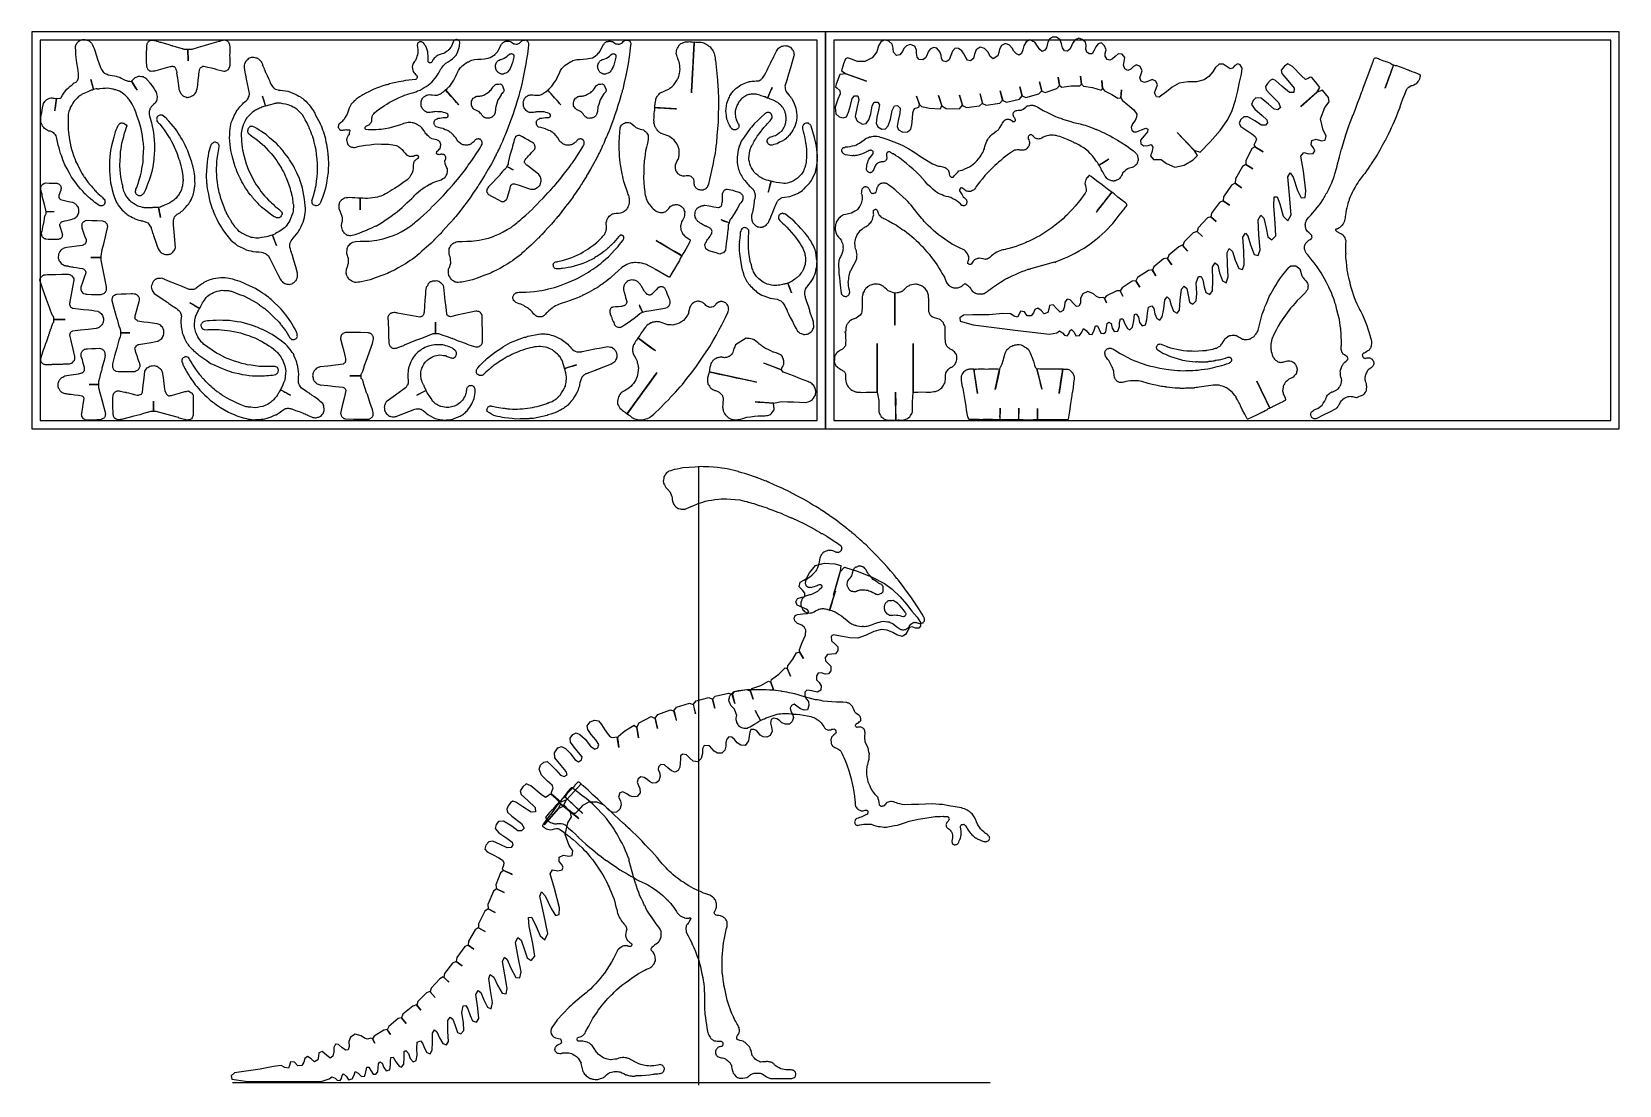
# Model space of a CAD drawing. Extents: x 0 to 192, y -79 to 48.
import ezdxf

# ---------------------------------------------------------------- set-up
doc = ezdxf.new("R2010")
doc.units = 0
doc.layers.add('1', color=7, linetype='CONTINUOUS')

msp = doc.modelspace()

# ---------------------------------------------------------------- linework, layer by layer
at = {"layer": '1', "color": 1, "linetype": 'CONTINUOUS'}
for p, q in [((95.9829, 48.0166), (-0.0171, 48.0166)), ((-0.0171, 48.0166), (-0.0171, 0.0166)), ((95.9829, 0.0166), (95.9829, 48.0166)), ((191.9829, 48.0166), (95.9829, 48.0166)), ((95.9829, 48.0166), (95.9829, 0.0166)), ((191.9829, 0.0166), (191.9829, 48.0166)), ((94.9829, 47.0166), (0.9829, 47.0166)), ((0.9829, 47.0166), (0.9829, 1.0166)), ((5.2647, 46.1462), (5.2839, 46.2457)), ((5.3, 45.728), (5.2647, 46.1462)), ((5.2839, 46.2457), (5.3034, 46.3456)), ((5.3034, 46.3456), (5.323, 46.4449)), ((5.323, 46.4449), (5.3823, 46.5309)), ((5.3823, 46.5309), (5.4474, 46.6249)), ((5.4474, 46.6249), (5.5209, 46.7246)), ((5.5209, 46.7246), (5.6856, 46.8651)), ((5.6856, 46.8651), (5.7788, 46.9448)), ((5.7788, 46.9448), (5.8841, 46.9853)), ((5.8841, 46.9853), (5.9973, 47.0256)), ((5.9973, 47.0256), (6.117, 47.0661)), ((6.117, 47.0661), (6.256, 47.0667)), ((6.256, 47.0667), (6.3957, 47.0613)), ((6.3957, 47.0613), (6.5351, 47.0478)), ((6.5351, 47.0478), (6.6606, 47.0087)), ((6.6606, 47.0087), (6.7944, 46.9636)), ((6.7944, 46.9636), (6.9337, 46.9103)), ((6.9337, 46.9103), (7.02, 46.825)), ((7.02, 46.825), (7.1142, 46.7317)), ((7.1142, 46.7317), (7.2139, 46.6328)), ((7.2139, 46.6328), (7.2539, 46.573)), ((7.2539, 46.573), (7.294, 46.5137)), ((7.294, 46.5137), (7.334, 46.4539)), ((7.334, 46.4539), (7.4213, 46.2155)), ((7.4213, 46.2155), (7.5153, 45.9768)), ((13.8586, 46.3635), (13.8525, 46.1682)), ((13.8525, 46.1682), (13.853, 45.9772)), ((13.894, 46.49), (13.8586, 46.3635)), ((13.9138, 46.5682), (13.894, 46.49)), ((13.9491, 46.6227), (13.9138, 46.5682)), ((13.985, 46.6872), (13.9491, 46.6227)), ((14.0244, 46.7614), (13.985, 46.6872)), ((14.107, 46.8164), (14.0244, 46.7614)), ((14.19, 46.8717), (14.107, 46.8164)), ((14.2729, 46.927), (14.19, 46.8717)), ((14.3778, 46.9491), (14.2729, 46.927)), ((14.4861, 46.9663), (14.3778, 46.9491)), ((14.5986, 46.9768), (14.4861, 46.9663)), ((14.7089, 46.9547), (14.5986, 46.9768)), ((14.8279, 46.931), (14.7089, 46.9547)), ((14.9578, 46.905), (14.8279, 46.931)), ((15.1378, 46.8503), (14.9578, 46.905)), ((15.3224, 46.7888), (15.1378, 46.8503)), ((15.5103, 46.7226), (15.3224, 46.7888)), ((15.5429, 46.7206), (15.5103, 46.7226)), ((15.6258, 46.7045), (15.5429, 46.7206)), ((15.7413, 46.6709), (15.6258, 46.7045)), ((16.0492, 46.5962), (15.7413, 46.6709)), ((16.4769, 46.4576), (16.0492, 46.5962)), ((16.9074, 46.314), (16.4769, 46.4576)), ((16.9406, 46.302), (16.9074, 46.314)), ((16.9927, 46.2946), (16.9406, 46.302)), ((17.0635, 46.2909), (16.9927, 46.2946)), ((17.3764, 46.1956), (17.0635, 46.2909)), ((17.7914, 46.0652), (17.3764, 46.1956)), ((20.1002, 46.0991), (19.3307, 45.8637)), ((20.9368, 46.3411), (20.1002, 46.0991)), ((21.7793, 46.5819), (20.9368, 46.3411)), ((22.6243, 46.8221), (21.7793, 46.5819)), ((22.7066, 46.8534), (22.6243, 46.8221)), ((22.7958, 46.8884), (22.7066, 46.8534)), ((22.8897, 46.9269), (22.7958, 46.8884)), ((22.9947, 46.9491), (22.8897, 46.9269)), ((23.1079, 46.9698), (22.9947, 46.9491)), ((23.232, 46.9878), (23.1079, 46.9698)), ((23.3036, 46.9877), (23.232, 46.9878)), ((23.3789, 46.9829), (23.3036, 46.9877)), ((23.4583, 46.9711), (23.3789, 46.9829)), ((23.5248, 46.9435), (23.4583, 46.9711)), ((23.5944, 46.9112), (23.5248, 46.9435)), ((23.6682, 46.8718), (23.5944, 46.9112)), ((23.71, 46.8204), (23.6682, 46.8718)), ((23.7625, 46.7667), (23.71, 46.8204)), ((23.8231, 46.7117), (23.7625, 46.7667)), ((23.8732, 46.6255), (23.8231, 46.7117)), ((23.9169, 46.5351), (23.8732, 46.6255)), ((23.9555, 46.441), (23.9169, 46.5351)), ((23.9727, 46.1891), (23.9555, 46.441)), ((23.9866, 45.928), (23.9727, 46.1891)), ((46.622, 46.4823), (46.616, 46.3967)), ((46.616, 46.3967), (46.616, 46.317)), ((46.616, 46.317), (46.6359, 46.2432)), ((46.6359, 46.5759), (46.622, 46.4823)), ((46.6561, 46.6019), (46.6359, 46.5759)), ((46.6359, 46.2432), (46.6501, 46.1777)), ((46.6501, 46.1777), (46.6561, 46.1177)), ((46.676, 46.6357), (46.6561, 46.6019)), ((46.6561, 46.1177), (46.67, 45.879)), ((46.6957, 46.6753), (46.676, 46.6357)), ((46.7557, 46.7153), (46.6957, 46.6753)), ((46.8215, 46.761), (46.7557, 46.7153)), ((46.895, 46.815), (46.8215, 46.761)), ((46.9745, 46.815), (46.895, 46.815)), ((47.0543, 46.815), (46.9745, 46.815)), ((47.1338, 46.815), (47.0543, 46.815)), ((47.2139, 46.7753), (47.1338, 46.815)), ((47.2934, 46.7292), (47.2139, 46.7753)), ((47.3732, 46.6753), (47.2934, 46.7292)), ((47.4527, 46.5361), (47.3732, 46.6753)), ((47.5383, 46.3967), (47.4527, 46.5361)), ((47.6318, 46.257), (47.5383, 46.3967)), ((47.6717, 46.1575), (47.6318, 46.257)), ((47.7173, 46.0521), (47.6717, 46.1575)), ((50.6389, 46.1177), (50.5395, 45.9783)), ((50.7386, 46.257), (50.6389, 46.1177)), ((50.8184, 46.4625), (50.7386, 46.257)), ((50.9041, 46.6753), (50.8184, 46.4625)), ((50.9977, 46.8945), (50.9041, 46.6753)), ((51.0375, 46.9344), (50.9977, 46.8945)), ((51.0831, 46.9743), (51.0375, 46.9344)), ((51.137, 47.0139), (51.0831, 46.9743)), ((51.1827, 47.0341), (51.137, 47.0139)), ((51.2366, 47.0598), (51.1827, 47.0341)), ((51.2965, 47.0937), (51.2366, 47.0598)), ((51.3758, 47.0737), (51.2965, 47.0937)), ((51.4619, 47.0537), (51.3758, 47.0737)), ((51.5552, 47.0341), (51.4619, 47.0537)), ((51.5951, 46.9943), (51.5552, 47.0341)), ((51.6409, 46.9541), (51.5951, 46.9943)), ((51.6947, 46.9143), (51.6409, 46.9541)), ((51.7145, 46.8347), (51.6947, 46.9143)), ((51.6947, 46.0781), (51.7145, 46.257)), ((51.7407, 46.7489), (51.7145, 46.8347)), ((51.7145, 46.257), (51.7345, 46.4364)), ((51.7345, 46.4364), (51.7545, 46.6157)), ((51.7745, 46.6557), (51.7407, 46.7489)), ((51.7545, 46.6157), (51.7682, 46.6357)), ((51.7682, 46.6357), (51.7745, 46.6495)), ((51.7745, 46.6495), (51.7745, 46.6557)), ((56.3487, 45.6385), (56.6126, 46.1599)), ((56.6126, 46.1599), (56.7541, 46.4313)), ((56.7541, 46.4313), (56.8005, 46.4967)), ((56.8005, 46.4967), (56.8552, 46.5697)), ((56.8552, 46.5697), (56.9154, 46.6493)), ((56.9154, 46.6493), (56.9957, 46.7084)), ((56.9957, 46.7084), (57.076, 46.7671)), ((57.076, 46.7671), (57.1559, 46.8264)), ((57.1559, 46.8264), (57.2416, 46.8452)), ((57.2416, 46.8452), (57.3357, 46.8644)), ((57.3357, 46.8644), (57.4356, 46.8833)), ((57.4356, 46.8833), (57.5749, 46.876)), ((57.5749, 46.876), (57.72, 46.861)), ((57.72, 46.861), (57.8732, 46.8394)), ((57.8732, 46.8394), (57.998, 46.7527)), ((57.998, 46.7527), (58.1306, 46.658)), ((58.1306, 46.658), (58.2691, 46.5571)), ((58.2691, 46.5571), (58.4083, 46.5499)), ((58.4083, 46.5499), (58.5537, 46.5347)), ((58.5537, 46.5347), (58.7066, 46.5132)), ((58.7066, 46.5132), (58.7869, 46.5523)), ((58.7869, 46.5523), (58.8729, 46.5917)), ((58.8729, 46.5917), (58.967, 46.6306)), ((58.967, 46.6306), (59.0674, 46.729)), ((59.0674, 46.729), (59.1674, 46.8277)), ((59.1674, 46.8277), (59.2682, 46.9266)), ((59.2682, 46.9266), (59.3081, 46.9462)), ((59.3081, 46.9462), (59.3545, 46.9718)), ((59.3545, 46.9718), (59.4083, 47.005)), ((59.4083, 47.005), (59.5079, 47.0041)), ((59.5079, 47.0041), (59.6136, 47.0091)), ((59.6136, 47.0091), (59.7272, 47.0221)), ((59.7272, 47.0221), (59.7925, 46.9814)), ((59.7925, 46.9814), (59.8659, 46.935)), ((59.8659, 46.935), (59.9448, 46.8803)), ((59.9448, 46.8803), (59.9841, 46.8007)), ((59.9841, 46.8007), (60.0231, 46.7203)), ((60.0601, 46.4214), (60.017, 46.0433)), ((60.0231, 46.7203), (60.0621, 46.6404)), ((60.0607, 46.501), (60.0601, 46.4214)), ((60.0614, 46.5747), (60.0607, 46.501)), ((60.0621, 46.6404), (60.0614, 46.5747)), ((68.7071, 45.6312), (68.971, 46.1526)), ((68.971, 46.1526), (69.1125, 46.424)), ((69.1125, 46.424), (69.1589, 46.4894)), ((69.1589, 46.4894), (69.2136, 46.5624)), ((69.2136, 46.5624), (69.2738, 46.642)), ((69.2738, 46.642), (69.3541, 46.7011)), ((69.3541, 46.7011), (69.4344, 46.7598)), ((69.4344, 46.7598), (69.5143, 46.8191)), ((69.5143, 46.8191), (69.6, 46.8379)), ((69.6, 46.8379), (69.6941, 46.8571)), ((69.6941, 46.8571), (69.794, 46.876)), ((69.794, 46.876), (69.9333, 46.8687)), ((69.9333, 46.8687), (70.0784, 46.8537)), ((70.0784, 46.8537), (70.2316, 46.8321)), ((70.2316, 46.8321), (70.3564, 46.7454)), ((70.3564, 46.7454), (70.489, 46.6507)), ((70.489, 46.6507), (70.6275, 46.5498)), ((70.6275, 46.5498), (70.7667, 46.5426)), ((70.7667, 46.5426), (70.9121, 46.5274)), ((70.9121, 46.5274), (71.065, 46.5059)), ((71.065, 46.5059), (71.1453, 46.545)), ((71.1453, 46.545), (71.2313, 46.5844)), ((71.2313, 46.5844), (71.3254, 46.6233)), ((71.3254, 46.6233), (71.4258, 46.7217)), ((71.4258, 46.7217), (71.5258, 46.8204)), ((71.5258, 46.8204), (71.6266, 46.9193)), ((71.6266, 46.9193), (71.6665, 46.9389)), ((71.6665, 46.9389), (71.7129, 46.9645)), ((71.7129, 46.9645), (71.7667, 46.9977)), ((71.7667, 46.9977), (71.8663, 46.9968)), ((71.8663, 46.9968), (71.972, 47.0018)), ((71.972, 47.0018), (72.0856, 47.0148)), ((72.0856, 47.0148), (72.1509, 46.9741)), ((72.1509, 46.9741), (72.2243, 46.9277)), ((72.2243, 46.9277), (72.3032, 46.873)), ((72.3032, 46.873), (72.3425, 46.7934)), ((72.3425, 46.7934), (72.3815, 46.713)), ((72.4185, 46.4141), (72.3754, 46.036)), ((72.3815, 46.713), (72.4205, 46.6331)), ((72.4191, 46.4937), (72.4185, 46.4141)), ((72.4198, 46.5674), (72.4191, 46.4937)), ((72.4205, 46.6331), (72.4198, 46.5674)), ((78.0746, 46.0194), (78.1465, 46.1714)), ((78.1465, 46.1714), (78.2246, 46.3229)), ((78.2246, 46.3229), (78.2561, 46.3566)), ((78.2561, 46.3566), (78.279, 46.3876)), ((78.279, 46.3876), (78.3084, 46.421)), ((78.3084, 46.421), (78.3506, 46.4855)), ((78.3506, 46.4855), (78.4248, 46.5352)), ((78.4248, 46.5352), (78.4767, 46.5942)), ((78.4767, 46.5942), (78.6442, 46.6551)), ((78.6442, 46.6551), (78.8183, 46.7206)), ((78.8183, 46.7206), (79.0011, 46.7935)), ((79.0011, 46.7935), (79.1823, 46.7985)), ((79.1823, 46.7985), (79.3704, 46.8104)), ((79.3704, 46.8104), (79.5666, 46.8276)), ((79.5666, 46.8276), (79.645, 46.8123)), ((79.645, 46.8123), (79.7268, 46.7968)), ((79.7268, 46.7968), (79.7704, 46.7901)), ((79.7704, 46.7901), (79.8001, 46.7816)), ((80.1114, 46.6926), (79.7752, 40.7085)), ((79.8001, 46.7816), (79.9201, 46.7722)), ((79.9201, 46.7722), (80.1161, 46.7785)), ((80.0606, 45.8911), (80.1161, 46.7785)), ((80.117, 46.777), (80.1114, 46.6926)), ((80.1161, 46.7785), (80.1161, 46.7785)), ((80.1161, 46.7785), (80.1161, 46.7785)), ((80.1161, 46.7785), (80.1161, 46.7785)), ((80.1161, 46.7785), (80.1161, 46.7785)), ((80.1161, 46.7785), (80.1161, 46.7785)), ((80.1161, 46.7785), (80.117, 46.777)), ((80.1161, 46.7785), (80.3029, 46.7658)), ((80.3029, 46.7658), (80.4243, 46.7639)), ((80.4243, 46.7639), (80.4444, 46.7632)), ((80.4444, 46.7632), (80.4606, 46.7642)), ((80.4606, 46.7642), (80.4674, 46.7626)), ((80.4674, 46.7626), (80.5448, 46.7613)), ((80.5448, 46.7613), (80.6021, 46.7669)), ((80.6021, 46.7669), (80.7078, 46.7606)), ((80.7078, 46.7606), (80.822, 46.7613)), ((80.822, 46.7613), (80.9595, 46.7392)), ((80.9595, 46.7392), (81.0971, 46.7092)), ((81.0971, 46.7092), (81.2332, 46.6731)), ((81.2332, 46.6731), (81.3532, 46.6189)), ((81.3532, 46.6189), (81.4802, 46.5581)), ((81.4802, 46.5581), (81.6123, 46.4885)), ((81.6123, 46.4885), (81.7415, 46.3934)), ((81.7415, 46.3934), (81.8761, 46.2914)), ((81.8761, 46.2914), (82.0176, 46.1807)), ((82.0176, 46.1807), (82.1373, 46.0061)), ((90.2954, 46.0431), (90.4158, 46.1127)), ((90.4158, 46.1127), (90.5437, 46.1887)), ((90.5437, 46.1887), (90.6768, 46.2734)), ((90.6768, 46.2734), (90.8013, 46.2891)), ((90.8013, 46.2891), (90.933, 46.3137)), ((90.933, 46.3137), (91.0704, 46.3446)), ((91.0704, 46.3446), (91.1713, 46.3327)), ((91.1713, 46.3327), (91.2724, 46.3209)), ((91.2724, 46.3209), (91.373, 46.3089)), ((91.373, 46.3089), (91.4968, 46.2588)), ((91.4968, 46.2588), (91.6214, 46.2027)), ((91.6214, 46.2027), (91.7462, 46.1389)), ((91.7462, 46.1389), (91.9302, 45.9137)), ((94.9829, 1.0166), (94.9829, 47.0166)), ((190.9829, 47.0166), (96.9829, 47.0166)), ((96.9829, 47.0166), (96.9829, 1.0166)), ((102.411517, 46.312033), (102.194183, 45.585533)), ((102.6631, 46.804033), (102.411517, 46.312033)), ((103.149183, 47.021383), (102.6631, 46.804033)), ((103.658167, 46.895517), (103.149183, 47.021383)), ((104.0585, 46.5008), (103.658167, 46.895517)), ((104.1843, 46.043167), (104.0585, 46.5008)), ((105.797, 46.31205), (105.465333, 45.991717)), ((106.225883, 46.483683), (105.797, 46.31205)), ((106.769183, 46.25485), (106.225883, 46.483683)), ((106.975033, 45.808617), (106.769183, 46.25485)), ((109.04525, 46.11185), (108.644917, 45.9288)), ((109.44555, 46.014617), (109.04525, 46.11185)), ((114.706767, 46.157617), (114.209233, 45.831533)), ((115.22145, 46.003133), (114.706767, 46.157617)), ((117.26875, 46.340633), (117.0114, 45.923033)), ((117.743417, 46.58095), (117.26875, 46.340633)), ((118.246675, 46.409325), (117.743417, 46.58095)), ((118.5669, 46.0489), (118.246675, 46.409325)), ((119.950783, 46.300617), (119.84785, 45.820117)), ((120.242483, 46.781117), (119.950783, 46.300617)), ((120.665667, 47.03285), (120.242483, 46.781117)), ((121.300433, 46.752533), (120.665667, 47.03285)), ((121.614933, 46.283467), (121.300433, 46.752533)), ((121.923767, 45.888733), (121.614933, 46.283467)), ((122.804467, 46.42075), (122.724417, 46.0775)), ((122.855933, 46.75255), (122.804467, 46.42075)), ((123.078967, 47.101517), (122.855933, 46.75255)), ((123.44495, 47.3589), (123.078967, 47.101517)), ((123.902467, 47.3818), (123.44495, 47.3589)), ((124.377117, 47.03285), (123.902467, 47.3818)), ((124.537217, 46.5409), (124.377117, 47.03285)), ((124.657283, 46.066067), (124.537217, 46.5409)), ((125.749567, 46.2949), (125.5666, 45.934483)), ((125.881133, 46.672483), (125.749567, 46.2949)), ((126.195667, 47.027133), (125.881133, 46.672483)), ((126.618867, 47.22165), (126.195667, 47.027133)), ((127.042033, 47.084367), (126.618867, 47.22165)), ((127.413767, 46.7411), (127.042033, 47.084367)), ((127.49955, 46.34635), (127.413767, 46.7411)), ((127.476683, 45.905883), (127.49955, 46.34635)), ((128.660433, 46.180467), (128.42595, 45.717117)), ((128.969233, 46.56375), (128.660433, 46.180467)), ((129.34665, 46.672433), (128.969233, 46.56375)), ((129.741267, 46.317767), (129.34665, 46.672433)), ((129.918567, 45.837267), (129.741267, 46.317767)), ((190.9829, 1.0166), (190.9829, 47.0166)), ((5.3281, 45.3161), (5.3, 45.728)), ((5.3493, 44.9116), (5.3281, 45.3161)), ((5.4523, 44.2608), (5.3493, 44.9116)), ((5.5483, 43.6181), (5.4523, 44.2608)), ((7.5153, 45.9768), (7.6167, 45.7383)), ((7.6167, 45.7383), (7.7782, 45.2152)), ((7.7782, 45.2152), (7.9456, 44.6846)), ((7.9456, 44.6846), (8.1213, 44.1474)), ((13.8254, 45.6953), (13.8194, 45.2124)), ((13.8194, 45.2124), (13.8198, 44.7342)), ((13.8198, 44.7342), (13.8253, 44.2593)), ((13.8253, 44.2593), (13.8438, 44.0632)), ((13.8307, 45.7229), (13.8254, 45.6953)), ((13.8418, 45.7538), (13.8307, 45.7229)), ((13.8585, 45.7893), (13.8418, 45.7538)), ((13.853, 45.9772), (13.8585, 45.7893)), ((18.2111, 45.9386), (17.7914, 46.0652)), ((18.2387, 45.9326), (18.2111, 45.9386)), ((18.2713, 45.9305), (18.2387, 45.9326)), ((18.3447, 45.8996), (18.2713, 45.9305)), ((18.4006, 45.8773), (18.3447, 45.8996)), ((18.4539, 45.861), (18.4006, 45.8773)), ((18.5807, 45.8637), (18.4539, 45.861)), ((18.8749, 45.8625), (18.5807, 45.8637)), ((18.8932, 44.4887), (18.8749, 45.8625)), ((18.9031, 45.8625), (18.8749, 45.8625)), ((18.8749, 45.8625), (18.8932, 44.4887)), ((19.3307, 45.8637), (18.9031, 45.8625)), ((23.9556, 45.2203), (23.972, 45.3748)), ((23.961, 44.817), (23.9556, 45.2203)), ((23.9699, 44.4091), (23.961, 44.817)), ((23.9831, 43.9943), (23.9699, 44.4091)), ((23.972, 45.3748), (23.9872, 45.5212)), ((23.9999, 45.6566), (23.9866, 45.928)), ((23.9872, 45.5212), (23.9999, 45.6566)), ((25.7439, 44.1304), (25.8084, 44.2551)), ((25.8084, 44.2551), (25.8652, 44.3824)), ((25.8652, 44.3824), (25.9166, 44.5123)), ((25.9166, 44.5123), (26.0365, 44.6145)), ((26.0365, 44.6145), (26.1493, 44.7197)), ((26.1493, 44.7197), (26.2559, 44.827)), ((26.2559, 44.827), (26.3576, 44.8663)), ((26.3576, 44.8663), (26.4558, 44.8982)), ((26.4558, 44.8982), (26.5519, 44.9243)), ((26.5519, 44.9243), (26.659, 44.9243)), ((26.659, 44.9243), (26.7606, 44.9268)), ((26.7606, 44.9268), (26.8551, 44.9326)), ((26.8551, 44.9326), (26.9732, 44.9071)), ((26.9732, 44.9071), (27.0918, 44.8814)), ((27.0918, 44.8814), (27.2101, 44.8558)), ((27.2101, 44.8558), (27.2767, 44.808)), ((27.2767, 44.808), (27.3402, 44.7676)), ((27.3402, 44.7676), (27.3991, 44.738)), ((27.3991, 44.738), (27.4771, 44.6644)), ((27.4771, 44.6644), (27.5544, 44.5905)), ((27.5544, 44.5905), (27.6328, 44.5169)), ((27.6328, 44.5169), (27.6734, 44.4576)), ((27.6734, 44.4576), (27.7112, 44.4066)), ((27.7112, 44.4066), (27.7437, 44.3652)), ((27.7437, 44.3652), (27.7909, 44.2673)), ((27.7909, 44.2673), (27.8349, 44.1792)), ((27.8349, 44.1792), (27.8738, 44.0993)), ((46.0983, 44.1659), (46.0847, 44.1121)), ((46.184, 44.2854), (46.0983, 44.1659)), ((46.2781, 44.4109), (46.184, 44.2854)), ((46.3772, 44.5445), (46.2781, 44.4109)), ((46.4229, 44.6442), (46.3772, 44.5445)), ((46.4767, 44.7497), (46.4229, 44.6442)), ((46.5365, 44.8632), (46.4767, 44.7497)), ((46.5765, 45.0425), (46.5365, 44.8632)), ((46.622, 45.2277), (46.5765, 45.0425)), ((46.676, 45.4207), (46.622, 45.2277)), ((46.67, 45.879), (46.676, 45.6457)), ((46.676, 45.6457), (46.676, 45.4207)), ((47.7713, 45.9389), (47.7173, 46.0521)), ((47.7971, 45.8328), (47.7713, 45.9389)), ((47.831, 45.7197), (47.7971, 45.8328)), ((47.8709, 45.6), (47.831, 45.7197)), ((47.8909, 45.3809), (47.8709, 45.6)), ((47.9107, 45.1559), (47.8909, 45.3809)), ((47.9309, 44.9231), (47.9107, 45.1559)), ((47.9107, 44.4249), (47.9247, 44.5985)), ((47.9309, 44.3993), (47.9107, 44.4249)), ((47.9247, 44.5985), (47.9309, 44.7633)), ((47.9309, 44.7633), (47.9309, 44.9231)), ((47.9705, 44.3255), (47.9309, 44.3993)), ((47.9961, 44.3057), (47.9705, 44.3255)), ((48.0302, 44.2797), (47.9961, 44.3057)), ((48.0698, 44.2461), (48.0302, 44.2797)), ((48.1298, 44.2461), (48.0698, 44.2461)), ((48.1953, 44.2515), (48.1298, 44.2461)), ((48.2693, 44.2657), (48.1953, 44.2515)), ((48.2949, 44.2854), (48.2693, 44.2657)), ((48.3289, 44.3115), (48.2949, 44.2854)), ((48.3689, 44.3455), (48.3289, 44.3115)), ((48.4087, 44.4249), (48.3689, 44.3455)), ((48.4483, 44.5109), (48.4087, 44.4249)), ((48.4881, 44.6041), (48.4483, 44.5109)), ((48.5738, 44.7041), (48.4881, 44.6041)), ((48.6675, 44.8093), (48.5738, 44.7041)), ((48.7669, 44.9231), (48.6675, 44.8093)), ((48.8865, 45.0087), (48.7669, 44.9231)), ((49.0118, 45.1021), (48.8865, 45.0087)), ((49.1455, 45.2017), (49.0118, 45.1021)), ((49.3646, 45.2613), (49.1455, 45.2017)), ((49.5837, 45.3273), (49.3646, 45.2613)), ((49.8026, 45.4008), (49.5837, 45.3273)), ((49.9424, 45.4863), (49.8026, 45.4008)), ((50.0876, 45.5799), (49.9424, 45.4863)), ((49.9619, 44.1063), (50.0617, 44.2062)), ((50.0617, 44.2062), (50.3343, 44.3851)), ((50.2409, 45.6795), (50.0876, 45.5799)), ((50.2807, 45.7197), (50.2409, 45.6795)), ((50.3265, 45.7653), (50.2807, 45.7197)), ((50.3803, 45.8191), (50.3265, 45.7653)), ((50.3343, 44.3851), (50.5994, 44.5585)), ((50.4003, 45.8191), (50.3803, 45.8191)), ((50.42, 45.8253), (50.4003, 45.8191)), ((50.4399, 45.8389), (50.42, 45.8253)), ((50.5395, 45.9783), (50.4399, 45.8389)), ((50.5994, 44.5585), (50.8581, 44.7237)), ((50.8581, 44.7237), (51.0175, 44.9029)), ((51.0175, 44.9029), (51.1769, 45.0763)), ((51.1769, 45.0763), (51.3361, 45.2417)), ((51.3361, 45.2417), (51.35, 45.2754)), ((51.35, 45.2754), (51.3561, 45.3013)), ((51.3561, 45.3211), (51.3899, 45.3612)), ((51.3561, 45.3013), (51.3561, 45.3211)), ((51.3899, 45.3612), (51.4161, 45.3947)), ((51.4161, 45.3947), (51.4357, 45.4207)), ((51.4357, 45.4207), (51.5293, 45.6397)), ((51.5293, 45.6397), (51.6152, 45.8589)), ((51.6152, 45.8589), (51.6947, 46.0781)), ((52.3377, 44.1074), (52.5321, 44.2392)), ((52.5321, 44.2392), (52.7322, 44.3766)), ((52.7322, 44.3766), (52.7583, 44.3762)), ((52.7583, 44.3762), (52.7922, 44.3824)), ((52.7922, 44.3824), (52.8324, 44.3959)), ((52.8324, 44.3959), (52.9124, 44.435)), ((52.9124, 44.435), (52.9927, 44.4802)), ((52.9927, 44.4802), (53.0724, 44.533)), ((53.0724, 44.533), (53.2183, 44.5717)), ((53.2183, 44.5717), (53.3719, 44.6159)), ((53.3719, 44.6159), (53.5316, 44.6682)), ((53.5316, 44.6682), (53.9306, 44.6844)), ((53.9306, 44.6844), (54.3289, 44.707)), ((54.3289, 44.707), (54.7275, 44.7369)), ((54.7275, 44.7369), (54.9526, 44.7807)), ((54.9526, 44.7807), (55.1863, 44.8324)), ((55.1863, 44.8324), (55.4256, 44.8902)), ((55.4256, 44.8902), (55.6258, 45.0079)), ((55.6258, 45.0079), (55.8264, 45.1313)), ((55.8264, 45.1313), (56.0269, 45.2629)), ((56.0269, 45.2629), (56.027, 45.283)), ((56.027, 45.283), (56.033, 45.3026)), ((56.033, 45.3026), (56.0472, 45.3225)), ((56.0472, 45.3225), (56.1474, 45.421)), ((56.1232, 44.1027), (56.1627, 44.2425)), ((56.1474, 45.421), (56.2481, 45.5261)), ((56.1627, 44.2425), (56.1692, 44.2425)), ((56.1692, 44.2425), (56.1832, 44.2483)), ((56.1832, 44.2483), (56.2032, 44.2623)), ((56.2032, 44.2623), (56.243, 44.3281)), ((56.243, 44.3281), (56.2887, 44.4017)), ((56.2481, 45.5261), (56.3487, 45.6385)), ((56.2887, 44.4017), (56.3422, 44.4813)), ((56.3422, 44.4813), (56.4279, 44.5409)), ((56.4279, 44.5409), (56.5216, 44.6008)), ((56.5216, 44.6008), (56.6211, 44.6605)), ((56.6211, 44.6605), (56.661, 44.6605)), ((56.661, 44.6605), (56.7009, 44.6605)), ((56.7009, 44.6605), (56.7404, 44.6605)), ((56.7404, 44.6605), (56.9397, 44.7461)), ((56.9397, 44.7461), (57.1389, 44.8397)), ((57.1389, 44.8397), (57.3382, 44.9395)), ((57.3382, 44.9395), (57.4976, 45.0789)), ((57.4976, 45.0789), (57.6628, 45.2183)), ((57.6628, 45.2183), (57.8361, 45.3575)), ((57.8361, 45.3575), (57.8956, 45.3575)), ((57.8956, 45.3575), (57.9554, 45.3637)), ((57.9554, 45.3637), (58.0152, 45.3775)), ((58.0152, 45.3775), (58.0809, 45.3376)), ((58.1091, 44.3021), (58.0152, 43.9635)), ((58.0809, 45.3376), (58.1546, 45.298)), ((58.1946, 44.6349), (58.1091, 44.3021)), ((58.1546, 45.298), (58.2342, 45.2579)), ((58.2742, 44.9593), (58.1946, 44.6349)), ((58.2342, 45.2579), (58.2402, 45.2381)), ((58.2402, 45.2381), (58.2543, 45.2122)), ((58.2543, 45.2122), (58.2742, 45.1785)), ((58.2742, 45.1785), (58.2742, 45.1126)), ((58.2742, 45.1126), (58.2742, 45.0389)), ((58.2742, 45.0389), (58.2742, 44.9593)), ((59.8395, 44.7105), (59.741, 44.1281)), ((59.9304, 45.2874), (59.8395, 44.7105)), ((59.9738, 45.6653), (59.9304, 45.2874)), ((60.017, 46.0433), (59.9738, 45.6653)), ((64.6961, 44.1001), (64.8905, 44.2319)), ((64.8905, 44.2319), (65.0906, 44.3693)), ((65.0906, 44.3693), (65.1167, 44.3689)), ((65.1167, 44.3689), (65.1506, 44.3751)), ((65.1506, 44.3751), (65.1908, 44.3886)), ((65.1908, 44.3886), (65.2708, 44.4277)), ((65.2708, 44.4277), (65.3511, 44.4729)), ((65.3511, 44.4729), (65.4308, 44.5257)), ((65.4308, 44.5257), (65.5767, 44.5644)), ((65.5767, 44.5644), (65.7303, 44.6086)), ((65.7303, 44.6086), (65.89, 44.6609)), ((65.89, 44.6609), (66.289, 44.6771)), ((66.289, 44.6771), (66.6873, 44.6997)), ((66.6873, 44.6997), (67.0859, 44.7296)), ((67.0859, 44.7296), (67.311, 44.7734)), ((67.311, 44.7734), (67.5447, 44.8251)), ((67.5447, 44.8251), (67.784, 44.8829)), ((67.784, 44.8829), (67.9842, 45.0006)), ((67.9842, 45.0006), (68.1848, 45.124)), ((68.1848, 45.124), (68.3853, 45.2556)), ((68.3853, 45.2556), (68.3854, 45.2757)), ((68.3854, 45.2757), (68.3914, 45.2953)), ((68.3914, 45.2953), (68.4056, 45.3152)), ((68.4056, 45.3152), (68.5058, 45.4137)), ((68.4816, 44.0954), (68.5211, 44.2352)), ((68.5058, 45.4137), (68.6065, 45.5188)), ((68.5211, 44.2352), (68.5276, 44.2352)), ((68.5276, 44.2352), (68.5416, 44.241)), ((68.5416, 44.241), (68.5616, 44.255)), ((68.5616, 44.255), (68.6014, 44.3208)), ((68.6014, 44.3208), (68.6471, 44.3944)), ((68.6065, 45.5188), (68.7071, 45.6312)), ((68.6471, 44.3944), (68.7006, 44.474)), ((68.7006, 44.474), (68.7863, 44.5336)), ((68.7863, 44.5336), (68.88, 44.5935)), ((68.88, 44.5935), (68.9795, 44.6532)), ((68.9795, 44.6532), (69.0194, 44.6532)), ((69.0194, 44.6532), (69.0593, 44.6532)), ((69.0593, 44.6532), (69.0988, 44.6532)), ((69.0988, 44.6532), (69.2981, 44.7388)), ((69.2981, 44.7388), (69.4973, 44.8324)), ((69.4973, 44.8324), (69.6966, 44.9322)), ((69.6966, 44.9322), (69.856, 45.0716)), ((69.856, 45.0716), (70.0212, 45.211)), ((70.0212, 45.211), (70.1945, 45.3502)), ((70.1945, 45.3502), (70.254, 45.3502)), ((70.254, 45.3502), (70.3138, 45.3564)), ((70.3138, 45.3564), (70.3736, 45.3702)), ((70.3736, 45.3702), (70.4393, 45.3303)), ((70.4675, 44.2948), (70.3736, 43.9562)), ((70.4393, 45.3303), (70.513, 45.2907)), ((70.553, 44.6276), (70.4675, 44.2948)), ((70.513, 45.2907), (70.5926, 45.2506)), ((70.6326, 44.952), (70.553, 44.6276)), ((70.5926, 45.2506), (70.5986, 45.2308)), ((70.5986, 45.2308), (70.6127, 45.2049)), ((70.6127, 45.2049), (70.6326, 45.1712)), ((70.6326, 45.1712), (70.6326, 45.1053)), ((70.6326, 45.1053), (70.6326, 45.0316)), ((70.6326, 45.0316), (70.6326, 44.952)), ((72.1979, 44.7032), (72.0994, 44.1208)), ((72.2888, 45.2801), (72.1979, 44.7032)), ((72.3322, 45.658), (72.2888, 45.2801)), ((72.3754, 46.036), (72.3322, 45.658)), ((77.9332, 45.3741), (77.9518, 45.5326)), ((77.9542, 45.2595), (77.9332, 45.3741)), ((77.9518, 45.5326), (77.9768, 45.6965)), ((77.9852, 45.1297), (77.9542, 45.2595)), ((77.9768, 45.6965), (78.0111, 45.8665)), ((78.0276, 44.9823), (77.9852, 45.1297)), ((78.0111, 45.8665), (78.0746, 46.0194)), ((78.0722, 44.8969), (78.0276, 44.9823)), ((78.1092, 44.8184), (78.0722, 44.8969)), ((78.1408, 44.7485), (78.1092, 44.8184)), ((78.2132, 44.5596), (78.1408, 44.7485)), ((78.2774, 44.3717), (78.2132, 44.5596)), ((78.3355, 44.1843), (78.2774, 44.3717)), ((78.3613, 43.9407), (78.3355, 44.1843)), ((79.9413, 43.6235), (79.9804, 44.261)), ((79.9804, 44.261), (80.0352, 45.2595)), ((80.0352, 45.2595), (80.0606, 45.8911)), ((82.1373, 46.0061), (82.2636, 45.8313)), ((82.2636, 45.8313), (82.3974, 45.6549)), ((82.3974, 45.6549), (82.4276, 45.5711)), ((82.4276, 45.5711), (82.4632, 45.4809)), ((82.4632, 45.4809), (82.5056, 45.3816)), ((82.5056, 45.3816), (82.5459, 45.2104)), ((82.5459, 45.2104), (82.5911, 45.0309)), ((82.5911, 45.0309), (82.6435, 44.8444)), ((82.6366, 44.7849), (82.6355, 44.7247)), ((82.6355, 44.7247), (82.6423, 44.6636)), ((82.6435, 44.8444), (82.6366, 44.7849)), ((82.6423, 44.6636), (82.6461, 44.6435)), ((82.6461, 44.6435), (82.6575, 44.6223)), ((82.6575, 44.6223), (82.6751, 44.5997)), ((82.6751, 44.5997), (82.7606, 43.788)), ((89.2207, 43.9857), (89.3747, 44.3114)), ((89.3747, 44.3114), (89.528, 44.6433)), ((89.528, 44.6433), (89.5463, 44.6649)), ((89.5463, 44.6649), (89.57, 44.6925)), ((89.57, 44.6925), (89.6011, 44.7289)), ((89.6011, 44.7289), (89.742, 45.0401)), ((89.742, 45.0401), (89.8909, 45.3515)), ((89.8909, 45.3515), (90.0464, 45.6634)), ((90.0464, 45.6634), (90.1219, 45.7897)), ((90.1219, 45.7897), (90.2056, 45.9159)), ((90.2056, 45.9159), (90.2954, 46.0431)), ((91.9512, 44.367), (91.7342, 43.6366)), ((91.9302, 45.9137), (92.033, 45.8021)), ((92.1692, 45.0935), (91.9512, 44.367)), ((92.033, 45.8021), (92.0572, 45.744)), ((92.0572, 45.744), (92.0879, 45.6866)), ((92.0879, 45.6866), (92.1265, 45.6296)), ((92.1265, 45.6296), (92.1334, 45.5443)), ((92.1334, 45.5443), (92.1467, 45.4516)), ((92.1467, 45.4516), (92.1684, 45.3535)), ((92.1684, 45.3535), (92.1748, 45.274)), ((92.1759, 45.188), (92.1692, 45.0935)), ((92.1748, 45.274), (92.1759, 45.188)), ((98.40265, 44.75605), (98.1453, 44.149683)), ((98.642867, 44.853283), (98.40265, 44.75605)), ((99.11755, 44.6874), (98.642867, 44.853283)), ((99.849567, 44.41855), (99.11755, 44.6874)), ((100.73595, 44.407083), (99.849567, 44.41855)), ((101.639467, 44.8819), (100.73595, 44.407083)), ((102.194183, 45.585533), (101.639467, 44.8819)), ((104.212917, 45.539783), (104.1843, 46.043167)), ((104.578933, 45.1336), (104.212917, 45.539783)), ((104.967783, 45.225133), (104.578933, 45.1336)), ((105.276583, 45.642767), (104.967783, 45.225133)), ((105.465333, 45.991717), (105.276583, 45.642767)), ((106.9979, 45.4082), (106.975033, 45.808617)), ((107.049367, 44.956317), (106.9979, 45.4082)), ((107.329583, 44.653133), (107.049367, 44.956317)), ((107.735633, 44.607333), (107.329583, 44.653133)), ((108.0616, 44.847583), (107.735633, 44.607333)), ((108.233183, 45.162217), (108.0616, 44.847583)), ((108.387567, 45.585533), (108.233183, 45.162217)), ((108.644917, 45.9288), (108.387567, 45.585533)), ((109.823, 45.591267), (109.44555, 46.014617)), ((109.96595, 45.167933), (109.823, 45.591267)), ((110.005967, 44.7904), (109.96595, 45.167933)), ((110.1775, 44.481467), (110.005967, 44.7904)), ((110.577817, 44.395683), (110.1775, 44.481467)), ((110.920933, 44.6302), (110.577817, 44.395683)), ((111.143983, 45.133617), (110.920933, 44.6302)), ((111.349883, 45.677083), (111.143983, 45.133617)), ((111.675833, 46.020333), (111.349883, 45.677083)), ((112.076117, 46.00885), (111.675833, 46.020333)), ((112.4593, 45.728533), (112.076117, 46.00885)), ((112.7281, 45.328083), (112.4593, 45.728533)), ((112.95685, 44.89905), (112.7281, 45.328083)), ((113.174133, 44.561567), (112.95685, 44.89905)), ((113.523, 44.498617), (113.174133, 44.561567)), ((113.871817, 44.7732), (113.523, 44.498617)), ((114.00905, 45.31665), (113.871817, 44.7732)), ((114.209233, 45.831533), (114.00905, 45.31665)), ((115.638883, 45.534067), (115.22145, 46.003133)), ((115.896233, 45.019217), (115.638883, 45.534067)), ((116.2508, 44.761817), (115.896233, 45.019217)), ((116.834117, 45.105033), (116.2508, 44.761817)), ((116.937067, 45.5112), (116.834117, 45.105033)), ((117.0114, 45.923033), (116.937067, 45.5112)), ((118.767025, 45.659925), (118.5669, 46.0489)), ((119.070167, 45.350983), (118.767025, 45.659925)), ((119.390417, 45.202267), (119.070167, 45.350983)), ((119.693483, 45.402517), (119.390417, 45.202267)), ((119.84785, 45.820117), (119.693483, 45.402517)), ((122.16965, 45.642767), (121.923767, 45.888733)), ((122.507083, 45.808667), (122.16965, 45.642767)), ((122.724417, 46.0775), (122.507083, 45.808667)), ((124.897483, 45.711433), (124.657283, 46.066067)), ((125.246367, 45.68855), (124.897483, 45.711433)), ((125.5666, 45.934483), (125.246367, 45.68855)), ((127.585317, 45.562667), (127.476683, 45.905883)), ((127.87695, 45.3567), (127.585317, 45.562667)), ((128.225767, 45.351), (127.87695, 45.3567)), ((128.42595, 45.717117), (128.225767, 45.351)), ((129.815617, 45.442533), (129.918567, 45.837267)), ((129.82705, 45.064983), (129.815617, 45.442533)), ((130.061517, 44.653083), (129.82705, 45.064983)), ((130.370317, 44.561567), (130.061517, 44.653083)), ((130.696267, 44.750317), (130.370317, 44.561567)), ((130.999367, 45.024917), (130.696267, 44.750317)), ((131.388283, 45.356717), (130.999367, 45.024917)), ((131.874383, 45.3224), (131.388283, 45.356717)), ((132.171733, 44.893333), (131.874383, 45.3224)), ((132.011617, 43.97805), (132.1088, 44.418533)), ((132.1088, 44.418533), (132.171733, 44.893333)), ((161.8407, 43.4512), (162.1249, 44.2097)), ((162.1249, 44.2097), (162.1482, 44.2661)), ((162.1482, 44.2661), (162.1782, 44.326)), ((162.1782, 44.326), (162.2141, 44.3879)), ((162.2141, 44.3879), (162.2284, 44.4618)), ((162.2284, 44.4618), (162.2498, 44.5396)), ((162.2498, 44.5396), (162.2762, 44.6198)), ((162.2762, 44.6198), (162.3118, 44.6817)), ((162.3118, 44.6817), (162.3474, 44.7444)), ((162.3474, 44.7444), (162.3829, 44.8062)), ((162.3829, 44.8062), (162.4067, 44.8183)), ((162.4067, 44.8183), (162.4337, 44.8388)), ((162.4337, 44.8388), (162.4634, 44.8691)), ((162.4634, 44.8691), (162.4956, 44.8625)), ((162.4956, 44.8625), (162.5348, 44.86)), ((162.5348, 44.86), (162.579, 44.8601)), ((162.579, 44.8601), (162.713, 44.8153)), ((162.713, 44.8153), (162.8487, 44.7654)), ((162.8487, 44.7654), (162.989, 44.7085)), ((162.989, 44.7085), (162.9978, 44.6909)), ((162.9978, 44.6909), (163.0792, 44.6614)), ((163.0792, 44.6614), (163.2511, 44.5826)), ((163.2511, 44.5826), (163.4637, 44.5162)), ((163.4637, 44.5162), (163.8973, 44.361)), ((163.8973, 44.361), (164.3335, 44.201)), ((164.3335, 44.201), (164.5304, 44.0739)), ((5.5411, 42.2098), (5.5801, 42.3239)), ((5.6371, 42.9812), (5.5483, 43.6181)), ((5.5801, 42.3239), (5.6198, 42.4434)), ((5.6191, 42.6225), (5.624, 42.8018)), ((5.6198, 42.4434), (5.6191, 42.6225)), ((5.624, 42.8018), (5.6371, 42.9812)), ((8.1213, 44.1474), (8.208, 43.9227)), ((8.208, 43.9227), (8.3026, 43.6904)), ((8.3026, 43.6904), (8.403, 43.4517)), ((8.403, 43.4517), (8.4836, 43.3328)), ((8.4836, 43.3328), (8.5694, 43.2134)), ((8.5694, 43.2134), (8.6636, 43.0945)), ((8.6636, 43.0945), (8.7235, 43.0552)), ((8.7235, 43.0552), (8.7837, 43.0092)), ((8.7837, 43.0092), (8.8436, 42.9559)), ((8.8436, 42.9559), (8.9696, 42.9164)), ((8.9696, 42.9164), (9.1028, 42.8712)), ((9.1028, 42.8712), (9.2425, 42.8181)), ((9.2425, 42.8181), (9.482, 42.7793)), ((9.482, 42.7793), (9.7267, 42.7407)), ((9.7267, 42.7407), (9.9799, 42.702)), ((9.9799, 42.702), (10.1853, 42.643)), ((10.1853, 42.643), (10.3986, 42.5782)), ((10.3986, 42.5782), (10.6184, 42.5056)), ((10.6184, 42.5056), (10.7841, 42.421)), ((10.7841, 42.421), (10.9575, 42.3277)), ((10.9575, 42.3277), (11.1373, 42.2295)), ((12.0431, 42.0386), (12.3316, 42.3139)), ((12.3316, 42.3139), (12.3774, 42.3742)), ((12.3774, 42.3742), (12.431, 42.434)), ((12.431, 42.434), (12.4905, 42.4942)), ((12.4905, 42.4942), (12.6154, 42.5345)), ((12.6154, 42.5345), (12.7487, 42.5811)), ((12.7487, 42.5811), (12.8881, 42.6354)), ((12.8881, 42.6354), (13.0673, 42.6302)), ((13.0673, 42.6302), (13.2526, 42.617)), ((13.2526, 42.617), (13.4457, 42.5979)), ((13.4457, 42.5979), (13.5514, 42.5388)), ((13.5514, 42.5388), (13.6655, 42.4734)), ((13.6655, 42.4734), (13.7852, 42.4004)), ((13.7852, 42.4004), (13.8112, 42.3745)), ((13.8112, 42.3745), (13.8451, 42.3407)), ((13.8438, 44.0632), (13.8643, 43.8779)), ((13.8451, 42.3407), (13.8853, 42.3011)), ((13.8643, 43.8779), (13.8861, 43.7013)), ((13.8853, 42.3011), (13.8855, 42.2813)), ((13.8855, 42.2813), (13.8915, 42.2615)), ((13.8861, 43.7013), (13.9296, 43.6106)), ((13.8915, 42.2615), (13.9054, 42.2418)), ((13.9054, 42.2418), (13.9654, 42.1821)), ((13.9296, 43.6106), (13.98, 43.5242)), ((13.98, 43.5242), (14.0351, 43.4416)), ((14.0351, 43.4416), (14.1078, 43.3942)), ((14.1078, 43.3942), (14.1698, 43.3474)), ((14.1698, 43.3474), (14.2233, 43.3037)), ((14.2233, 43.3037), (14.3011, 43.2838)), ((14.3011, 43.2838), (14.3689, 43.2643)), ((14.3689, 43.2643), (14.4276, 43.2483)), ((14.4276, 43.2483), (14.6434, 43.2726)), ((14.6434, 43.2726), (14.8496, 43.2975)), ((14.8496, 43.2975), (15.046, 43.3256)), ((15.046, 43.3256), (15.6095, 43.4856)), ((15.6095, 43.4856), (16.1698, 43.6511)), ((16.1698, 43.6511), (16.7252, 43.8229)), ((16.7252, 43.8229), (16.8379, 43.8333)), ((16.8379, 43.8333), (16.9412, 43.8468)), ((16.9412, 43.8468), (17.0346, 43.8613)), ((17.0346, 43.8613), (17.1008, 43.8339)), ((17.1008, 43.8339), (17.1638, 43.8113)), ((17.1638, 43.8113), (17.2222, 43.7952)), ((17.2222, 43.7952), (17.2831, 43.7399)), ((17.2831, 43.7399), (17.3391, 43.6814)), ((17.3391, 43.6814), (17.3879, 43.6184)), ((17.3879, 43.6184), (17.4268, 43.4527)), ((17.4268, 43.4527), (17.4705, 43.2905)), ((17.4705, 43.2905), (17.5205, 43.1323)), ((17.5118, 43.0378), (17.5098, 43.0055)), ((17.5098, 43.0055), (17.5921, 42.3899)), ((17.5146, 43.0805), (17.5118, 43.0378)), ((17.5205, 43.1323), (17.5146, 43.0805)), ((17.5921, 42.3899), (17.6775, 41.784)), ((20.1279, 42.1658), (20.1938, 42.7124)), ((20.1938, 42.7124), (20.1941, 42.7846)), ((20.1941, 42.9278), (20.2333, 43.1455)), ((20.1942, 42.8563), (20.1941, 42.9278)), ((20.1941, 42.7846), (20.1942, 42.8563)), ((20.2333, 43.1455), (20.2691, 43.3539)), ((20.2691, 43.3539), (20.3047, 43.5521)), ((20.3047, 43.5521), (20.343, 43.6018)), ((20.343, 43.6018), (20.3817, 43.6517)), ((20.3817, 43.6517), (20.4202, 43.7014)), ((20.4202, 43.7014), (20.5115, 43.7448)), ((20.5115, 43.7448), (20.592, 43.7919)), ((20.592, 43.7919), (20.6634, 43.8395)), ((20.6634, 43.8395), (20.7193, 43.8527)), ((20.7193, 43.8527), (20.7687, 43.8615)), ((20.7687, 43.8615), (20.8125, 43.8669)), ((20.8125, 43.8669), (21.2733, 43.7504)), ((21.2733, 43.7504), (21.7297, 43.6405)), ((21.7297, 43.6405), (22.1934, 43.5189)), ((22.1934, 43.5189), (22.2011, 43.5074)), ((22.2011, 43.5074), (22.2044, 43.5024)), ((22.2044, 43.5024), (22.547, 43.4198)), ((22.547, 43.4198), (22.8899, 43.3366)), ((22.8899, 43.3366), (23.2321, 43.2539)), ((23.2321, 43.2539), (23.3205, 43.2652)), ((23.3205, 43.2652), (23.4005, 43.2778)), ((23.4005, 43.2778), (23.4697, 43.2924)), ((23.4697, 43.2924), (23.5767, 43.3474)), ((23.5767, 43.3474), (23.6743, 43.4052)), ((23.6743, 43.4052), (23.7623, 43.4638)), ((23.7623, 43.4638), (23.8284, 43.5799)), ((23.8284, 43.5799), (23.8899, 43.6924)), ((23.8899, 43.6924), (23.9445, 43.8008)), ((23.9445, 43.8008), (23.9594, 43.8754)), ((23.9594, 43.8754), (23.972, 43.9386)), ((23.972, 43.9386), (23.9831, 43.9943)), ((25.7007, 43.6977), (25.7153, 43.8422)), ((25.742, 43.4244), (25.7007, 43.6977)), ((25.7153, 43.8422), (25.7295, 43.986)), ((25.7295, 43.986), (25.7439, 44.1304)), ((25.7892, 43.1486), (25.742, 43.4244)), ((25.8437, 42.87), (25.7892, 43.1486)), ((25.8491, 42.8676), (25.8437, 42.87)), ((25.8597, 42.8573), (25.8491, 42.8676)), ((25.8731, 42.8366), (25.8597, 42.8573)), ((25.9743, 42.2823), (25.8731, 42.8366)), ((26.0792, 41.72), (25.9743, 42.2823)), ((27.8778, 44.055), (27.8703, 44.0366)), ((27.8703, 44.0366), (27.9504, 43.8764)), ((27.8738, 44.0993), (27.88, 44.0759)), ((27.88, 44.0759), (27.8778, 44.055)), ((27.9504, 43.8764), (28.0231, 43.7189)), ((28.0231, 43.7189), (28.0901, 43.5637)), ((28.0938, 43.5193), (28.0866, 43.5009)), ((28.0866, 43.5009), (28.0998, 43.4807)), ((28.0901, 43.5637), (28.0958, 43.5403)), ((28.0958, 43.5403), (28.0938, 43.5193)), ((28.0998, 43.4807), (28.1166, 43.4677)), ((28.1166, 43.4677), (28.1347, 43.4606)), ((28.1347, 43.4606), (28.1723, 43.3382)), ((28.1723, 43.3382), (28.2095, 43.2163)), ((28.2095, 43.2163), (28.2469, 43.0947)), ((28.2469, 43.0947), (28.2599, 43.0743)), ((28.2599, 43.0743), (28.2766, 43.0613)), ((28.2766, 43.0613), (28.295, 43.0539)), ((28.295, 43.0539), (28.4583, 42.7105)), ((28.4583, 42.7105), (28.6167, 42.369)), ((28.6167, 42.369), (28.7676, 42.0311)), ((46.0046, 43.8275), (45.9992, 43.7679)), ((45.9992, 43.7679), (46.0383, 43.5749)), ((46.0187, 43.8931), (46.0046, 43.8275)), ((46.0383, 43.9668), (46.0187, 43.8931)), ((46.0447, 43.9871), (46.0383, 43.9668)), ((46.0383, 43.5749), (46.0785, 43.3895)), ((46.0586, 44.0067), (46.0447, 43.9871)), ((46.0785, 44.0267), (46.0586, 44.0067)), ((46.0847, 44.1121), (46.0785, 44.0665)), ((46.0785, 44.0665), (46.0785, 44.0267)), ((46.0785, 43.3895), (46.1185, 43.2102)), ((46.1185, 43.2102), (46.2119, 43.0908)), ((46.2119, 43.0908), (46.2975, 42.9711)), ((46.2975, 42.9711), (46.3772, 42.8519)), ((46.3772, 42.8519), (46.4372, 42.8118)), ((46.4372, 42.2601), (46.3973, 42.2343)), ((46.4372, 42.8118), (46.4966, 42.7721)), ((46.4829, 42.294), (46.4372, 42.2601)), ((46.5365, 42.3341), (46.4829, 42.294)), ((46.4966, 42.7721), (46.5565, 42.7321)), ((46.5565, 42.3936), (46.5365, 42.3341)), ((46.5565, 42.7321), (46.5765, 42.6588)), ((46.5824, 42.4593), (46.5565, 42.3936)), ((46.5765, 42.6588), (46.5965, 42.5927)), ((46.616, 42.5331), (46.5824, 42.4593)), ((46.5965, 42.5927), (46.616, 42.5331)), ((48.5821, 42.1683), (48.7669, 42.3936)), ((48.7669, 42.3936), (48.9465, 42.6126)), ((48.9465, 42.6126), (49.1255, 42.9253)), ((49.1255, 42.9253), (49.2989, 43.23)), ((49.2989, 43.23), (49.4642, 43.5288)), ((49.4642, 43.5288), (49.5637, 43.6625)), ((49.5637, 43.6625), (49.6573, 43.7879)), ((49.6573, 43.7879), (49.7429, 43.9069)), ((49.7429, 43.9069), (49.8567, 44.0067)), ((49.8567, 44.0067), (49.9619, 44.1063)), ((51.0398, 42.1814), (51.2223, 42.5581)), ((51.2223, 42.5581), (51.405, 42.9407)), ((51.405, 42.9407), (51.5878, 43.3316)), ((51.5878, 43.3316), (51.6684, 43.4502)), ((51.6684, 43.4502), (51.7551, 43.5688)), ((51.7551, 43.5688), (51.8499, 43.6876)), ((51.8499, 43.6876), (51.9102, 43.747)), ((51.9102, 43.747), (51.9763, 43.812)), ((51.9763, 43.812), (52.051, 43.8849)), ((52.051, 43.8849), (52.0766, 43.9047)), ((52.0766, 43.9047), (52.1106, 43.9242)), ((52.1106, 43.9242), (52.1511, 43.9439)), ((52.1511, 43.9439), (52.1513, 43.9499)), ((52.1513, 43.9638), (52.1514, 43.9837)), ((52.1513, 43.9499), (52.1513, 43.9638)), ((52.1514, 43.9837), (52.3377, 44.1074)), ((56.0634, 43.8437), (56.0892, 43.9696)), ((56.0836, 43.7307), (56.0634, 43.8437)), ((56.1036, 43.6247), (56.0836, 43.7307)), ((56.0892, 43.9696), (56.1232, 44.1027)), ((56.1232, 43.5253), (56.1036, 43.6247)), ((56.1627, 43.4319), (56.1232, 43.5253)), ((56.2032, 43.3462), (56.1627, 43.4319)), ((56.243, 43.2664), (56.2032, 43.3462)), ((56.2966, 43.207), (56.243, 43.2664)), ((56.3422, 43.153), (56.2966, 43.207)), ((56.3822, 43.1071), (56.3422, 43.153)), ((56.4618, 43.0535), (56.3822, 43.1071)), ((56.5354, 43.0075), (56.4618, 43.0535)), ((56.6012, 42.9679), (56.5354, 43.0075)), ((56.661, 42.9477), (56.6012, 42.9679)), ((56.7208, 42.9281), (56.661, 42.9477)), ((56.7806, 42.9079), (56.7208, 42.9281)), ((56.86, 42.8939), (56.7806, 42.9079)), ((56.9397, 42.8881), (56.86, 42.8939)), ((57.0196, 42.8881), (56.9397, 42.8881)), ((57.1788, 42.9617), (57.0196, 42.8881)), ((57.3382, 43.0276), (57.1788, 42.9617)), ((57.4976, 43.0876), (57.3382, 43.0276)), ((57.577, 43.1866), (57.4976, 43.0876)), ((57.6566, 43.2863), (57.577, 43.1866)), ((57.7365, 43.3859), (57.6566, 43.2863)), ((57.8361, 43.585), (57.7365, 43.3859)), ((57.9296, 43.7782), (57.8361, 43.585)), ((58.0152, 43.9635), (57.9296, 43.7782)), ((59.4628, 42.7165), (59.2821, 41.8874)), ((59.6358, 43.5374), (59.4628, 42.7165)), ((59.741, 44.1281), (59.6358, 43.5374)), ((63.3982, 42.1741), (63.5807, 42.5508)), ((63.5807, 42.5508), (63.7634, 42.9334)), ((63.7634, 42.9334), (63.9462, 43.3243)), ((63.9462, 43.3243), (64.0268, 43.4429)), ((64.0268, 43.4429), (64.1135, 43.5615)), ((64.1135, 43.5615), (64.2083, 43.6803)), ((64.2083, 43.6803), (64.2686, 43.7397)), ((64.2686, 43.7397), (64.3347, 43.8047)), ((64.3347, 43.8047), (64.4094, 43.8776)), ((64.4094, 43.8776), (64.435, 43.8974)), ((64.435, 43.8974), (64.469, 43.9169)), ((64.469, 43.9169), (64.5095, 43.9366)), ((64.5095, 43.9366), (64.5097, 43.9426)), ((64.5097, 43.9565), (64.5098, 43.9764)), ((64.5097, 43.9426), (64.5097, 43.9565)), ((64.5098, 43.9764), (64.6961, 44.1001)), ((68.4218, 43.8364), (68.4476, 43.9623)), ((68.442, 43.7234), (68.4218, 43.8364)), ((68.462, 43.6174), (68.442, 43.7234)), ((68.4476, 43.9623), (68.4816, 44.0954)), ((68.4816, 43.518), (68.462, 43.6174)), ((68.5211, 43.4246), (68.4816, 43.518)), ((68.5616, 43.3389), (68.5211, 43.4246)), ((68.6014, 43.2591), (68.5616, 43.3389)), ((68.655, 43.1997), (68.6014, 43.2591)), ((68.7006, 43.1457), (68.655, 43.1997)), ((68.7406, 43.0998), (68.7006, 43.1457)), ((68.8202, 43.0462), (68.7406, 43.0998)), ((68.8938, 43.0002), (68.8202, 43.0462)), ((68.9596, 42.9606), (68.8938, 43.0002)), ((69.0194, 42.9404), (68.9596, 42.9606)), ((69.0792, 42.9208), (69.0194, 42.9404)), ((69.139, 42.9006), (69.0792, 42.9208)), ((69.2184, 42.8866), (69.139, 42.9006)), ((69.2981, 42.8808), (69.2184, 42.8866)), ((69.378, 42.8808), (69.2981, 42.8808)), ((69.5372, 42.9544), (69.378, 42.8808)), ((69.6966, 43.0203), (69.5372, 42.9544)), ((69.856, 43.0803), (69.6966, 43.0203)), ((69.9354, 43.1793), (69.856, 43.0803)), ((70.015, 43.279), (69.9354, 43.1793)), ((70.0949, 43.3786), (70.015, 43.279)), ((70.1945, 43.5777), (70.0949, 43.3786)), ((70.288, 43.7709), (70.1945, 43.5777)), ((70.3736, 43.9562), (70.288, 43.7709)), ((71.8212, 42.7092), (71.6405, 41.8801)), ((71.9942, 43.5301), (71.8212, 42.7092)), ((72.0994, 44.1208), (71.9942, 43.5301)), ((77.9721, 42.1014), (78.1428, 42.3624)), ((78.1428, 42.3624), (78.1705, 42.4107)), ((78.1705, 42.4107), (78.1846, 42.4576)), ((78.1846, 42.4576), (78.2055, 42.5154)), ((78.2055, 42.5154), (78.2153, 42.5548)), ((78.2153, 42.5548), (78.2183, 42.5842)), ((78.2183, 42.5842), (78.2323, 42.6127)), ((78.2323, 42.6127), (78.2681, 42.7484)), ((78.2681, 42.7484), (78.3039, 42.8847)), ((78.3039, 42.8847), (78.3402, 43.0207)), ((78.3402, 43.0207), (78.3564, 43.1596)), ((78.3564, 43.1596), (78.3732, 43.3036)), ((78.379, 43.6983), (78.3613, 43.9407)), ((78.3732, 43.3036), (78.3911, 43.4565)), ((78.3911, 43.4565), (78.379, 43.6983)), ((79.8119, 41.4006), (79.8599, 42.2744)), ((79.8599, 42.2744), (79.907, 42.9994)), ((79.907, 42.9994), (79.9413, 43.6235)), ((82.7606, 43.788), (82.8456, 42.97)), ((82.8456, 42.97), (82.9295, 42.1441)), ((88.1629, 42.2171), (88.219, 42.2675)), ((88.219, 42.2675), (88.2804, 42.3262)), ((88.2804, 42.3262), (88.349, 42.3915)), ((88.349, 42.3915), (88.425, 42.5175)), ((88.425, 42.5175), (88.5088, 42.6442)), ((88.5088, 42.6442), (88.5984, 42.7711)), ((88.5984, 42.7711), (88.7546, 43.0632)), ((88.7546, 43.0632), (88.9109, 43.3618)), ((88.9109, 43.3618), (89.0664, 43.6676)), ((89.0664, 43.6676), (89.2207, 43.9857)), ((91.5167, 42.9018), (91.2999, 42.1675)), ((91.7342, 43.6366), (91.5167, 42.9018)), ((97.722133, 42.84545), (97.264667, 41.67845)), ((98.454133, 42.914083), (97.722133, 42.84545)), ((98.1453, 44.149683), (97.91655, 43.297317)), ((97.91655, 43.297317), (98.482717, 42.90835)), ((100.924667, 42.021617), (98.454133, 42.914083)), ((98.482717, 42.90835), (100.930383, 42.021617)), ((124.285567, 41.506817), (124.125433, 42.536483)), ((124.125433, 42.536483), (124.125433, 42.536483)), ((124.125433, 42.536483), (124.285567, 41.512533)), ((126.9391, 41.695567), (126.8247, 42.656633)), ((126.8247, 42.656633), (126.8247, 42.656633)), ((126.8247, 42.656633), (126.9391, 41.695567)), ((132.20035, 43.531867), (132.011617, 43.97805)), ((132.537733, 43.343067), (132.20035, 43.531867)), ((132.915133, 43.508983), (132.537733, 43.343067)), ((133.229667, 43.835033), (132.915133, 43.508983)), ((133.607133, 44.023833), (133.229667, 43.835033)), ((134.041717, 43.823633), (133.607133, 44.023833)), ((134.013133, 42.433533), (134.127483, 42.816783)), ((134.1618, 42.044533), (134.013133, 42.433533)), ((134.281883, 43.2973), (134.041717, 43.823633)), ((134.127483, 42.816783), (134.281883, 43.2973)), ((135.482833, 42.244733), (135.031083, 42.050233)), ((135.923183, 42.021633), (135.482833, 42.244733)), ((142.333883, 42.605167), (141.784867, 42.216133)), ((142.819967, 43.165767), (142.333883, 42.605167)), ((143.12875, 43.652017), (142.819967, 43.165767)), ((143.614883, 44.115367), (143.12875, 43.652017)), ((144.078083, 44.08675), (143.614883, 44.115367)), ((144.564167, 43.77215), (144.078083, 44.08675)), ((144.907283, 43.543333), (144.564167, 43.77215)), ((145.1875, 43.62915), (144.907283, 43.543333)), ((145.484883, 43.94375), (145.1875, 43.62915)), ((145.850917, 44.155417), (145.484883, 43.94375)), ((146.1483, 44.0067), (145.850917, 44.155417)), ((146.06365, 41.92285), (146.291217, 42.868283)), ((146.359883, 43.61195), (146.1483, 44.0067)), ((146.291217, 42.868283), (146.359883, 43.61195)), ((150.055517, 42.272017), (149.7671, 42.113517)), ((150.415167, 42.11735), (150.055517, 42.272017)), ((151.494783, 43.855533), (151.088317, 43.3816)), ((151.088317, 43.3816), (151.159817, 42.953833)), ((151.159817, 42.953833), (151.894717, 42.12785)), ((151.915233, 44.139667), (151.494783, 43.855533)), ((152.444817, 43.82215), (151.915233, 44.139667)), ((153.5599, 42.668433), (152.444817, 43.82215)), ((154.032983, 42.2447), (153.5599, 42.668433)), ((154.3657, 42.372267), (154.032983, 42.2447)), ((154.596383, 42.522017), (154.3657, 42.372267)), ((154.8062, 42.471967), (154.596383, 42.522017)), ((155.262883, 41.945733), (154.8062, 42.471967)), ((161.2822, 41.9454), (161.5601, 42.6942)), ((161.5601, 42.6942), (161.8407, 43.4512)), ((164.6992, 44.0099), (163.658, 41.1942)), ((163.9546, 41.9693), (164.0848, 42.3417)), ((164.0848, 42.3417), (164.1241, 42.4476)), ((164.1241, 42.4476), (164.2028, 42.6626)), ((164.2028, 42.6626), (164.2997, 42.929)), ((164.2997, 42.929), (164.3783, 43.1198)), ((164.3783, 43.1198), (164.4147, 43.2348)), ((164.4147, 43.2348), (164.4449, 43.3196)), ((164.4449, 43.3196), (164.4843, 43.4286)), ((164.4843, 43.4286), (164.5539, 43.6042)), ((164.5304, 44.0739), (164.6992, 44.0099)), ((164.5539, 43.6042), (164.6296, 43.8191)), ((164.6296, 43.8191), (164.6992, 44.0099)), ((164.6992, 44.0099), (164.6992, 44.0099)), ((164.6992, 44.0099), (164.6992, 44.0099)), ((164.6992, 44.0099), (164.6992, 44.0099)), ((164.6992, 44.0099), (164.6992, 44.0099)), ((164.6992, 44.0099), (164.6992, 44.0099)), ((164.6992, 44.0099), (164.8818, 43.9431)), ((164.8818, 43.9431), (165.0283, 43.9248)), ((165.0283, 43.9248), (165.4852, 43.7676)), ((165.4852, 43.7676), (165.9457, 43.6039)), ((165.9457, 43.6039), (166.1385, 43.5362)), ((166.1385, 43.5362), (166.4177, 43.4167)), ((166.4177, 43.4167), (166.432, 43.4019)), ((166.432, 43.4019), (166.4533, 43.3899)), ((166.4533, 43.3899), (166.4453, 43.4016)), ((166.4453, 43.4016), (166.4775, 43.3954)), ((166.4775, 43.3954), (166.5326, 43.3498)), ((166.5326, 43.3498), (166.5603, 43.3544)), ((166.5603, 43.3544), (166.5741, 43.3394)), ((166.5741, 43.3394), (166.7547, 43.271)), ((166.7547, 43.271), (166.8923, 43.2247)), ((166.8923, 43.2247), (167.1981, 43.1166)), ((167.1981, 43.1166), (167.5131, 43.0069)), ((167.5131, 43.0069), (167.6429, 42.9384)), ((167.6429, 42.9384), (167.7801, 42.8739)), ((167.8071, 42.2856), (167.7752, 42.2029)), ((167.7801, 42.8739), (167.9226, 42.8111)), ((167.8336, 42.3658), (167.8071, 42.2856)), ((167.8695, 42.517), (167.8336, 42.3658)), ((167.8996, 42.6659), (167.8695, 42.517)), ((167.9226, 42.8111), (167.8996, 42.6659)), ((3.5388, 40.0841), (3.7032, 40.3437)), ((3.7032, 40.3437), (3.8751, 40.6094)), ((3.8751, 40.6094), (4.0531, 40.8831)), ((4.0531, 40.8831), (4.2378, 41.063)), ((4.2378, 41.063), (4.4298, 41.2491)), ((4.4298, 41.2491), (4.6282, 41.443)), ((4.6282, 41.443), (4.7475, 41.5234)), ((4.7475, 41.5234), (4.8665, 41.6093)), ((4.8665, 41.6093), (4.9858, 41.7037)), ((4.9858, 41.7037), (5.0056, 41.7237)), ((5.0056, 41.7237), (5.0252, 41.7495)), ((5.0252, 41.7495), (5.0454, 41.7836)), ((5.0454, 41.7836), (5.1306, 41.8239)), ((5.1306, 41.8239), (5.2238, 41.864)), ((5.2238, 41.864), (5.3234, 41.9046)), ((5.3234, 41.9046), (5.3825, 41.9642)), ((5.3825, 41.9642), (5.4422, 42.0303)), ((5.4422, 42.0303), (5.5017, 42.1044)), ((5.5017, 42.1044), (5.5411, 42.2098)), ((5.9077, 40.3536), (5.8283, 40.3072)), ((5.9874, 40.3938), (5.9077, 40.3536)), ((6.0211, 40.4276), (5.9874, 40.3938)), ((6.0469, 40.4534), (6.0211, 40.4276)), ((6.0665, 40.4738), (6.0469, 40.4534)), ((6.4645, 40.6348), (6.0665, 40.4738)), ((6.862, 40.7899), (6.4645, 40.6348)), ((7.1588, 40.939), (6.862, 40.7899)), ((7.1741, 42.1232), (7.1472, 42.2256)), ((7.1472, 42.2256), (7.1472, 42.2256)), ((7.1472, 42.2256), (7.1472, 42.2256)), ((7.1472, 42.2256), (7.1472, 42.2256)), ((7.1472, 42.2256), (7.1472, 42.2256)), ((7.1472, 42.2256), (7.1472, 42.2256)), ((7.1472, 42.2256), (7.1472, 42.2256)), ((7.1472, 42.2256), (7.4616, 41.019)), ((7.2797, 40.9703), (7.1588, 40.939)), ((7.1887, 42.0647), (7.1741, 42.1232)), ((7.2197, 41.958), (7.1887, 42.0647)), ((7.2252, 41.938), (7.2197, 41.958)), ((7.2618, 41.8039), (7.2252, 41.938)), ((7.2837, 41.7308), (7.2618, 41.8039)), ((7.4616, 41.019), (7.2797, 40.9703)), ((7.2983, 41.6552), (7.2837, 41.7308)), ((7.3617, 41.4017), (7.2983, 41.6552)), ((7.4616, 41.019), (7.3617, 41.4017)), ((7.7637, 41.096), (7.4616, 41.019)), ((7.4616, 41.019), (7.4616, 41.019)), ((7.4616, 41.019), (7.4616, 41.019)), ((7.4616, 41.019), (7.4616, 41.019)), ((7.4616, 41.019), (7.4616, 41.019)), ((7.8375, 41.0975), (7.7637, 41.096)), ((7.9057, 41.0961), (7.8375, 41.0975)), ((7.9482, 41.09), (7.9057, 41.0961)), ((8.0055, 41.0886), (7.9482, 41.09)), ((8.0684, 41.0911), (8.0055, 41.0886)), ((8.1688, 41.0946), (8.0684, 41.0911)), ((8.2743, 41.121), (8.1688, 41.0946)), ((8.5729, 41.1422), (8.2743, 41.121)), ((8.8654, 41.1633), (8.5729, 41.1422)), ((9.1504, 41.185), (8.8654, 41.1633)), ((9.3696, 41.1458), (9.1504, 41.185)), ((9.5888, 41.113), (9.3696, 41.1458)), ((9.8083, 41.0879), (9.5888, 41.113)), ((9.8877, 41.0543), (9.8083, 41.0879)), ((9.9615, 41.0291), (9.8877, 41.0543)), ((10.0272, 41.0092), (9.9615, 41.0291)), ((10.0673, 41.0097), (10.0272, 41.0092)), ((10.1068, 41.0096), (10.0673, 41.0097)), ((10.1469, 41.0099), (10.1068, 41.0096)), ((10.3666, 40.9113), (10.1469, 41.0099)), ((10.5801, 40.8127), (10.3666, 40.9113)), ((10.7855, 40.7141), (10.5801, 40.8127)), ((10.9194, 40.6149), (10.7855, 40.7141)), ((11.1651, 40.4368), (10.9194, 40.6149)), ((11.1373, 42.2295), (11.2828, 42.1703)), ((11.2792, 40.3378), (11.1651, 40.4368)), ((11.3851, 40.2388), (11.2792, 40.3378)), ((11.2828, 42.1703), (11.4364, 42.1049)), ((11.4364, 42.1049), (11.5959, 42.0321)), ((11.5959, 42.0321), (11.6958, 42.0324)), ((11.6958, 42.0324), (11.8012, 42.0267)), ((11.8012, 42.0267), (11.9149, 42.0137)), ((11.9149, 42.0137), (12.0431, 42.0386)), ((12.0431, 42.0386), (12.0431, 42.0386)), ((12.0431, 42.0386), (12.0431, 42.0386)), ((12.0431, 42.0386), (12.0431, 42.0386)), ((12.0431, 42.0386), (12.7212, 40.9437)), ((12.2149, 41.7616), (12.0431, 42.0386)), ((12.0431, 42.0386), (12.0431, 42.0386)), ((12.0431, 42.0386), (12.0431, 42.0386)), ((12.2937, 41.6372), (12.2149, 41.7616)), ((12.3603, 41.5268), (12.2937, 41.6372)), ((12.4252, 41.4268), (12.3603, 41.5268)), ((12.4918, 41.3181), (12.4252, 41.4268)), ((12.5619, 41.2042), (12.4918, 41.3181)), ((12.6249, 41.106), (12.5619, 41.2042)), ((12.6775, 41.0201), (12.6249, 41.106)), ((12.6933, 40.9956), (12.6775, 41.0201)), ((12.6968, 40.9816), (12.6933, 40.9956)), ((12.7204, 40.9425), (12.6968, 40.9816)), ((12.7212, 40.9437), (12.7196, 40.9413)), ((12.7196, 40.9413), (12.7212, 40.9437)), ((12.7196, 40.9413), (12.7196, 40.9413)), ((12.7196, 40.9413), (12.7196, 40.9413)), ((12.7212, 40.9437), (12.7204, 40.9425)), ((13.9654, 42.1821), (14.0256, 42.1164)), ((14.0256, 42.1164), (14.0856, 42.0433)), ((14.0856, 42.0433), (14.1256, 41.9834)), ((14.1256, 41.9834), (14.1656, 41.9183)), ((14.1656, 41.9183), (14.206, 41.8442)), ((14.206, 41.8442), (14.2259, 41.8248)), ((14.2259, 41.8248), (14.2858, 41.7855)), ((14.2858, 41.7855), (14.4461, 41.5668)), ((14.4461, 41.5668), (14.6125, 41.3426)), ((14.6125, 41.3426), (14.7871, 41.1104)), ((14.7871, 41.1104), (14.8671, 40.9712)), ((14.8671, 40.9712), (14.9533, 40.8324)), ((14.9533, 40.8324), (15.0477, 40.6931)), ((15.0477, 40.6931), (15.0882, 40.5281)), ((15.0882, 40.5281), (15.1284, 40.355)), ((15.1284, 40.355), (15.1694, 40.1759)), ((17.6775, 41.784), (17.7637, 41.1881)), ((17.7637, 41.1881), (17.7856, 41.0831)), ((17.7856, 41.0831), (17.8097, 40.9865)), ((17.8097, 40.9865), (17.8356, 40.901)), ((17.8356, 40.901), (17.8821, 40.7954)), ((17.8821, 40.7954), (17.9239, 40.6965)), ((17.9239, 40.6965), (17.9625, 40.6026)), ((17.9625, 40.6026), (18.0455, 40.5142)), ((18.0455, 40.5142), (18.1198, 40.4272)), ((18.1198, 40.4272), (18.1836, 40.3431)), ((18.1836, 40.3431), (18.2334, 40.3043)), ((19.4815, 40.299), (19.5813, 40.3894)), ((19.5813, 40.3894), (19.675, 40.4756)), ((19.675, 40.4756), (19.763, 40.5583)), ((19.763, 40.5583), (19.8112, 40.6549)), ((19.8112, 40.6549), (19.857, 40.7406)), ((19.857, 40.7406), (19.9014, 40.8179)), ((19.9014, 40.8179), (19.916, 40.8925)), ((19.916, 40.8925), (19.9286, 40.9562)), ((19.9286, 40.9562), (19.9397, 41.0114)), ((19.9397, 41.0114), (19.9488, 41.0344)), ((19.9488, 41.0344), (19.9621, 41.0497)), ((19.9621, 41.0497), (19.9786, 41.0607)), ((19.9786, 41.0607), (20.0563, 41.6156)), ((20.0563, 41.6156), (20.1279, 42.1658)), ((26.1883, 41.1477), (26.0792, 41.72)), ((26.2382, 40.9497), (26.1883, 41.1477)), ((26.2856, 40.7446), (26.2382, 40.9497)), ((26.2756, 40.2341), (26.2939, 40.3342)), ((26.3304, 40.5337), (26.2856, 40.7446)), ((26.2939, 40.3342), (26.3125, 40.4339)), ((26.3125, 40.4339), (26.3304, 40.5337)), ((28.771, 41.9864), (28.7639, 41.9681)), ((28.7639, 41.9681), (28.8083, 41.8645)), ((28.7676, 42.0311), (28.7729, 42.0072)), ((28.7729, 42.0072), (28.771, 41.9864)), ((28.8083, 41.8645), (28.8549, 41.7667)), ((28.8549, 41.7667), (28.9052, 41.6762)), ((28.9052, 41.6762), (29.0109, 41.527)), ((29.0109, 41.527), (29.1093, 41.3811)), ((29.1093, 41.3811), (29.2023, 41.237)), ((29.2023, 41.237), (29.2872, 41.1818)), ((29.2872, 41.1818), (29.3674, 41.1285)), ((29.3674, 41.1285), (29.4393, 41.0786)), ((29.4393, 41.0786), (29.6133, 41.0309)), ((29.6133, 41.0309), (29.7793, 40.9801)), ((29.7793, 40.9801), (29.9351, 40.9245)), ((29.9351, 40.9245), (29.9847, 40.9414)), ((29.9847, 40.9414), (30.0258, 40.9527)), ((30.0258, 40.9527), (30.0571, 40.962)), ((30.0571, 40.962), (30.3621, 40.9202)), ((30.3621, 40.9202), (30.6641, 40.8707)), ((30.6641, 40.8707), (30.9632, 40.8164)), ((30.9632, 40.8164), (31.265, 40.7119)), ((31.265, 40.7119), (31.5634, 40.5998)), ((31.5634, 40.5998), (31.8595, 40.4823)), ((31.8595, 40.4823), (32.0669, 40.357)), ((32.0669, 40.357), (32.2712, 40.2395)), ((40.0443, 40.4022), (39.8907, 40.3083)), ((40.3883, 40.5815), (40.0443, 40.4022)), ((40.7413, 40.7605), (40.3883, 40.5815)), ((41.0997, 40.9397), (40.7413, 40.7605)), ((41.2849, 41.0195), (41.0997, 40.9397)), ((41.4779, 41.1049), (41.2849, 41.0195)), ((41.6774, 41.1989), (41.4779, 41.1049)), ((42.0555, 41.3239), (41.6774, 41.1989)), ((42.4401, 41.4575), (42.0555, 41.3239)), ((42.8323, 41.5968), (42.4401, 41.4575)), ((42.8981, 41.6031), (42.8323, 41.5968)), ((42.9716, 41.6172), (42.8981, 41.6031)), ((43.0513, 41.637), (42.9716, 41.6172)), ((43.1109, 41.6568), (43.0513, 41.637)), ((43.1768, 41.6825), (43.1109, 41.6568)), ((43.2506, 41.7163), (43.1768, 41.6825)), ((43.6289, 41.7963), (43.2506, 41.7163)), ((44.0075, 41.8819), (43.6289, 41.7963)), ((44.3855, 41.9753), (44.0075, 41.8819)), ((44.6505, 42.0153), (44.3855, 41.9753)), ((44.9237, 42.0612), (44.6505, 42.0153)), ((44.8237, 40.2425), (45.0829, 40.3362)), ((45.2021, 42.1152), (44.9237, 42.0612)), ((45.0829, 40.3362), (45.3356, 40.4221)), ((45.6005, 42.1545), (45.2021, 42.1152)), ((45.3356, 40.4221), (45.5807, 40.5015)), ((45.5807, 40.5015), (45.8792, 40.5953)), ((45.9992, 42.1944), (45.6005, 42.1545)), ((45.8792, 40.5953), (46.1781, 40.6811)), ((46.3973, 42.2343), (45.9992, 42.1944)), ((46.1781, 40.6811), (46.4767, 40.7605)), ((46.4767, 40.7605), (46.4906, 40.7803)), ((46.4906, 40.7803), (46.4966, 40.7943)), ((46.4966, 40.8005), (46.6561, 40.8603)), ((46.4966, 40.7943), (46.4966, 40.8005)), ((46.6561, 40.8603), (46.8152, 40.914)), ((46.8152, 40.914), (46.9745, 40.9599)), ((46.9745, 40.9599), (47.2139, 41.1131)), ((47.2139, 41.1131), (47.4527, 41.2584)), ((47.4527, 41.2584), (47.6918, 41.3976)), ((47.6024, 40.2669), (47.7169, 40.3395)), ((47.6918, 41.3976), (47.9309, 41.5771)), ((47.7169, 40.3395), (47.8224, 40.3581)), ((47.8224, 40.3581), (47.9361, 40.3831)), ((47.9309, 41.5771), (48.1635, 41.7561)), ((47.9361, 40.3831), (48.056, 40.4158)), ((48.056, 40.4158), (48.2354, 40.3947)), ((48.1635, 41.7561), (48.3887, 41.9357)), ((48.2354, 40.3947), (48.4139, 40.3727)), ((48.3887, 41.9357), (48.5821, 42.1683)), ((48.4139, 40.3727), (48.7326, 40.3501)), ((48.7326, 40.3501), (48.8783, 40.3548)), ((48.8783, 40.3548), (49.0315, 40.3672)), ((49.0315, 40.3672), (49.157, 40.4059)), ((49.157, 40.4059), (49.2912, 40.4505)), ((49.2912, 40.4505), (49.431, 40.5031)), ((49.431, 40.5031), (49.5313, 40.582)), ((49.5313, 40.582), (49.6374, 40.6605)), ((49.6374, 40.6605), (49.7518, 40.7393)), ((49.7518, 40.7393), (49.7962, 40.7615)), ((49.7962, 40.7615), (50.0243, 40.9734)), ((49.7962, 40.7615), (49.7962, 40.7615)), ((50.0243, 40.9734), (50.0773, 41.0229)), ((50.0243, 40.9734), (50.0243, 40.9734)), ((50.0243, 40.9734), (50.0243, 40.9734)), ((50.0243, 40.9734), (50.0243, 40.9734)), ((50.0243, 40.9734), (50.0243, 40.9734)), ((50.0243, 40.9734), (50.0243, 40.9734)), ((50.0243, 40.9734), (50.0243, 40.9734)), ((50.0243, 40.9734), (50.0243, 40.9734)), ((50.0243, 40.9734), (50.0243, 40.9734)), ((50.0243, 40.9734), (50.0243, 40.9734)), ((50.0243, 40.9734), (51.6031, 39.1875)), ((50.1607, 40.8229), (50.0243, 40.9734)), ((50.0773, 41.0229), (50.2598, 41.1527)), ((50.245, 40.7266), (50.1607, 40.8229)), ((50.4416, 40.4998), (50.245, 40.7266)), ((50.2598, 41.1527), (50.2735, 41.1925)), ((50.2735, 41.1925), (50.354, 41.2712)), ((50.354, 41.2712), (50.4407, 41.3562)), ((50.4407, 41.3562), (50.535, 41.4492)), ((50.6883, 40.2249), (50.4416, 40.4998)), ((50.535, 41.4492), (50.6966, 41.6868)), ((50.6966, 41.6868), (50.864, 41.93)), ((50.864, 41.93), (51.0398, 42.1814)), ((54.5301, 40.3191), (54.6494, 40.3648)), ((54.6494, 40.3648), (54.769, 40.4188)), ((54.769, 40.4188), (54.9147, 40.5043)), ((54.9147, 40.5043), (55.0677, 40.5976)), ((55.0677, 40.5976), (55.227, 40.6973)), ((55.227, 40.6973), (55.3266, 40.7971)), ((55.3266, 40.7971), (55.4324, 40.8967)), ((55.4324, 40.8967), (55.5458, 40.996)), ((55.5458, 40.996), (55.671, 41.1753)), ((55.671, 41.1753), (55.8046, 41.3548)), ((55.8046, 41.3548), (55.944, 41.5336)), ((55.944, 41.5336), (56.0038, 41.5738)), ((56.0038, 41.5738), (56.0697, 41.6193)), ((56.0697, 41.6193), (56.1432, 41.6734)), ((56.1432, 41.6734), (56.3025, 41.6793)), ((56.3025, 41.6793), (56.4618, 41.6929)), ((56.4618, 41.6929), (56.6211, 41.7133)), ((56.6211, 41.7133), (56.7009, 41.6734)), ((56.7404, 40.3786), (56.6211, 40.1793)), ((56.7009, 41.6734), (56.7806, 41.6277)), ((56.7549, 40.4128), (56.7404, 40.3786)), ((56.7606, 40.4383), (56.7549, 40.4128)), ((56.86, 40.5579), (56.7606, 40.4585)), ((56.7606, 40.4585), (56.7606, 40.4383)), ((56.7806, 41.6277), (56.86, 41.5738)), ((56.86, 41.5738), (57.099, 41.0159)), ((56.9538, 40.6576), (56.86, 40.5579)), ((57.0394, 40.7569), (56.9538, 40.6576)), ((57.0592, 40.8508), (57.0394, 40.7569)), ((57.079, 40.9363), (57.0592, 40.8508)), ((57.099, 41.0159), (57.079, 40.9363)), ((58.9305, 40.4569), (58.8891, 40.2579)), ((58.9724, 40.6496), (58.9305, 40.4569)), ((59.0138, 40.8345), (58.9724, 40.6496)), ((59.0485, 40.9137), (59.0138, 40.8345)), ((59.075, 40.987), (59.0485, 40.9137)), ((59.0953, 41.0528), (59.075, 40.987)), ((59.2821, 41.8874), (59.0953, 41.0528)), ((59.9608, 40.2596), (60.0753, 40.3322)), ((60.0753, 40.3322), (60.1808, 40.3508)), ((60.1808, 40.3508), (60.2945, 40.3758)), ((60.2945, 40.3758), (60.4144, 40.4085)), ((60.4144, 40.4085), (60.5938, 40.3874)), ((60.5938, 40.3874), (60.7723, 40.3654)), ((60.7723, 40.3654), (61.091, 40.3428)), ((61.091, 40.3428), (61.2367, 40.3475)), ((61.2367, 40.3475), (61.3899, 40.3599)), ((61.3899, 40.3599), (61.5154, 40.3986)), ((61.5154, 40.3986), (61.6496, 40.4432)), ((61.6496, 40.4432), (61.7894, 40.4958)), ((61.7894, 40.4958), (61.8897, 40.5747)), ((61.8897, 40.5747), (61.9958, 40.6532)), ((61.9958, 40.6532), (62.1102, 40.732)), ((62.1102, 40.732), (62.1546, 40.7542)), ((62.1546, 40.7542), (62.3827, 40.9661)), ((62.1546, 40.7542), (62.1546, 40.7542)), ((62.3827, 40.9661), (62.4357, 41.0156)), ((62.3827, 40.9661), (62.3827, 40.9661)), ((62.3827, 40.9661), (62.3827, 40.9661)), ((62.3827, 40.9661), (62.3827, 40.9661)), ((62.3827, 40.9661), (62.3827, 40.9661)), ((62.3827, 40.9661), (62.3827, 40.9661)), ((62.3827, 40.9661), (62.3827, 40.9661)), ((62.3827, 40.9661), (62.3827, 40.9661)), ((62.3827, 40.9661), (62.3827, 40.9661)), ((62.3827, 40.9661), (62.3827, 40.9661)), ((62.3827, 40.9661), (63.9615, 39.1802)), ((62.5191, 40.8156), (62.3827, 40.9661)), ((62.4357, 41.0156), (62.6182, 41.1454)), ((62.6034, 40.7193), (62.5191, 40.8156)), ((62.8, 40.4925), (62.6034, 40.7193)), ((62.6182, 41.1454), (62.6319, 41.1852)), ((62.6319, 41.1852), (62.7124, 41.2639)), ((62.7124, 41.2639), (62.7991, 41.3489)), ((62.7991, 41.3489), (62.8934, 41.4419)), ((63.0467, 40.2176), (62.8, 40.4925)), ((62.8934, 41.4419), (63.055, 41.6795)), ((63.055, 41.6795), (63.2224, 41.9227)), ((63.2224, 41.9227), (63.3982, 42.1741)), ((66.8885, 40.3118), (67.0078, 40.3575)), ((67.0078, 40.3575), (67.1274, 40.4115)), ((67.1274, 40.4115), (67.2731, 40.497)), ((67.2731, 40.497), (67.4261, 40.5903)), ((67.4261, 40.5903), (67.5854, 40.69)), ((67.5854, 40.69), (67.685, 40.7898)), ((67.685, 40.7898), (67.7908, 40.8894)), ((67.7908, 40.8894), (67.9042, 40.9887)), ((67.9042, 40.9887), (68.0294, 41.168)), ((68.0294, 41.168), (68.163, 41.3475)), ((68.163, 41.3475), (68.3024, 41.5263)), ((68.3024, 41.5263), (68.3622, 41.5665)), ((68.3622, 41.5665), (68.4281, 41.612)), ((68.4281, 41.612), (68.5016, 41.6661)), ((68.5016, 41.6661), (68.6609, 41.672)), ((68.6609, 41.672), (68.8202, 41.6856)), ((68.8202, 41.6856), (68.9795, 41.706)), ((68.9795, 41.706), (69.0593, 41.6661)), ((69.0988, 40.3713), (68.9795, 40.172)), ((69.0593, 41.6661), (69.139, 41.6204)), ((69.1133, 40.4055), (69.0988, 40.3713)), ((69.119, 40.431), (69.1133, 40.4055)), ((69.2184, 40.5506), (69.119, 40.4512)), ((69.119, 40.4512), (69.119, 40.431)), ((69.139, 41.6204), (69.2184, 41.5665)), ((69.2184, 41.5665), (69.4574, 41.0086)), ((69.3122, 40.6503), (69.2184, 40.5506)), ((69.3978, 40.7496), (69.3122, 40.6503)), ((69.4176, 40.8435), (69.3978, 40.7496)), ((69.4374, 40.929), (69.4176, 40.8435)), ((69.4574, 41.0086), (69.4374, 40.929)), ((71.2889, 40.4496), (71.2475, 40.2506)), ((71.3308, 40.6423), (71.2889, 40.4496)), ((71.3722, 40.8272), (71.3308, 40.6423)), ((71.4069, 40.9064), (71.3722, 40.8272)), ((71.4334, 40.9797), (71.4069, 40.9064)), ((71.4537, 41.0455), (71.4334, 40.9797)), ((71.6405, 41.8801), (71.4537, 41.0455)), ((75.6746, 40.2845), (75.7438, 40.3629)), ((75.7438, 40.3629), (75.8198, 40.4482)), ((75.8198, 40.4482), (75.9047, 40.5385)), ((75.9047, 40.5385), (75.9313, 40.559)), ((75.9313, 40.559), (75.9505, 40.5784)), ((75.9505, 40.5784), (76.0016, 40.6237)), ((76.0016, 40.6237), (76.0448, 40.6481)), ((76.0448, 40.6481), (76.0704, 40.6644)), ((76.0704, 40.6644), (76.1012, 40.6757)), ((76.1012, 40.6757), (76.4035, 40.8068)), ((76.4035, 40.8068), (76.7143, 40.9449)), ((76.7143, 40.9449), (77.0316, 41.0889)), ((77.0316, 41.0889), (77.142, 41.1759)), ((77.142, 41.1759), (77.2586, 41.2624)), ((77.2586, 41.2624), (77.3827, 41.3482)), ((77.3827, 41.3482), (77.4717, 41.4244)), ((77.4717, 41.4244), (77.5619, 41.5079)), ((77.5619, 41.5079), (77.6526, 41.5976)), ((77.6526, 41.5976), (77.8076, 41.8459)), ((77.8076, 41.8459), (77.9721, 42.1014)), ((79.7717, 40.6461), (79.7844, 40.8958)), ((79.7756, 40.7179), (79.7717, 40.6461)), ((79.7752, 40.7085), (79.783, 40.8521)), ((79.7752, 40.7085), (79.7752, 40.7085)), ((79.783, 40.8521), (79.7756, 40.7179)), ((79.7844, 40.8958), (79.8119, 41.4006)), ((82.9202, 42.0651), (82.9169, 41.9851)), ((82.9169, 41.9851), (82.9213, 41.9045)), ((82.9295, 42.1441), (82.9202, 42.0651)), ((82.9213, 41.9045), (82.9499, 41.6343)), ((82.9499, 41.6343), (82.9778, 41.3564)), ((82.9778, 41.3564), (83.0051, 41.0727)), ((83.0051, 41.0727), (83.0158, 40.65)), ((83.0158, 40.65), (83.0324, 40.2273)), ((84.4291, 40.2612), (84.5113, 40.4074)), ((84.5113, 40.4074), (84.583, 40.5131)), ((84.583, 40.5131), (84.6544, 40.6187)), ((84.6544, 40.6187), (84.726, 40.7241)), ((84.726, 40.7241), (84.8065, 40.8292)), ((84.8065, 40.8292), (84.9038, 40.9314)), ((84.9038, 40.9314), (85.0212, 41.0275)), ((85.0212, 41.0275), (85.1812, 41.183)), ((85.1812, 41.183), (85.3631, 41.3312)), ((85.3631, 41.3312), (85.5654, 41.4703)), ((85.5654, 41.4703), (85.7405, 41.5784)), ((85.7405, 41.5784), (85.9382, 41.6799)), ((85.9382, 41.6799), (86.1604, 41.7774)), ((86.1604, 41.7774), (86.3439, 41.8593)), ((86.3439, 41.8593), (86.5521, 41.9297)), ((86.4714, 40.3301), (86.3498, 40.2742)), ((86.592, 40.3735), (86.4714, 40.3301)), ((86.5521, 41.9297), (86.783, 41.9871)), ((86.7283, 40.4128), (86.592, 40.3735)), ((86.8594, 40.4432), (86.7283, 40.4128)), ((86.783, 41.9871), (86.9221, 42.0123)), ((86.9843, 40.4649), (86.8594, 40.4432)), ((86.9221, 42.0123), (87.0663, 42.0297)), ((87.1198, 40.4769), (86.9843, 40.4649)), ((87.0663, 42.0297), (87.2179, 42.042)), ((87.2591, 40.4819), (87.1198, 40.4769)), ((87.2179, 42.042), (87.3967, 42.0562)), ((87.4027, 40.4781), (87.2591, 40.4819)), ((87.3967, 42.0562), (87.582, 42.0649)), ((87.5036, 40.4663), (87.4027, 40.4781)), ((87.6042, 40.4542), (87.5036, 40.4663)), ((87.582, 42.0649), (87.7757, 42.0662)), ((87.7004, 40.4207), (87.6042, 40.4542)), ((88.0279, 40.3284), (87.7004, 40.4207)), ((87.7757, 42.0662), (87.9121, 42.0938)), ((87.9121, 42.0938), (88.0418, 42.144)), ((88.2125, 40.2795), (88.0279, 40.3284)), ((88.0418, 42.144), (88.1629, 42.2171)), ((88.9871, 40.0043), (89.5318, 41.2677)), ((89.1836, 40.46), (89.0497, 40.1517)), ((89.3028, 40.7355), (89.1836, 40.46)), ((89.3489, 40.8442), (89.3028, 40.7355)), ((89.3891, 40.9365), (89.3489, 40.8442)), ((89.4367, 41.0408), (89.3891, 40.9365)), ((89.4814, 41.1524), (89.4367, 41.0408)), ((89.5318, 41.2677), (89.4814, 41.1524)), ((89.5318, 41.2677), (89.5318, 41.2677)), ((89.5318, 41.2677), (89.5318, 41.2677)), ((89.5318, 41.2677), (89.5318, 41.2677)), ((89.5318, 41.2677), (89.5318, 41.2677)), ((89.5318, 41.2677), (89.5318, 41.2677)), ((89.5318, 41.2677), (89.5318, 41.2677)), ((89.5318, 41.2677), (89.5318, 41.2677)), ((89.5318, 41.2677), (89.5318, 41.2677)), ((89.5318, 41.2677), (89.5318, 41.2677)), ((91.2999, 42.1675), (91.083, 41.431)), ((91.083, 41.431), (91.0909, 41.3312)), ((91.0925, 41.2319), (91.0868, 41.1316)), ((91.0868, 41.1316), (91.1605, 40.9574)), ((91.0909, 41.3312), (91.0925, 41.2319)), ((91.1605, 40.9574), (91.2408, 40.7783)), ((91.2408, 40.7783), (91.3293, 40.5917)), ((91.3293, 40.5917), (91.351, 40.573)), ((91.351, 40.573), (91.3786, 40.5553)), ((91.3786, 40.5553), (91.4139, 40.5382)), ((91.4139, 40.5382), (91.5026, 40.4252)), ((91.5026, 40.4252), (91.5979, 40.3073)), ((97.264667, 41.67845), (97.1789, 41.369533)), ((97.1789, 41.369533), (97.367633, 41.232217)), ((97.367633, 41.232217), (97.699283, 40.894683)), ((97.750733, 40.528567), (97.4934, 39.84785)), ((97.699283, 40.894683), (97.750733, 40.528567)), ((100.930383, 42.021617), (100.924667, 42.021617)), ((112.532833, 39.133567), (112.196267, 40.33985)), ((112.196267, 40.33985), (112.196267, 40.3284)), ((112.196267, 40.3284), (112.539333, 39.1156)), ((114.958383, 39.395883), (114.689633, 40.494217)), ((114.689633, 40.494217), (114.706783, 40.482783)), ((114.706783, 40.482783), (114.9641, 39.338717)), ((117.394567, 39.7449), (117.120033, 40.8661)), ((117.120033, 40.8661), (117.12575, 40.860367)), ((117.12575, 40.860367), (117.42315, 39.716233)), ((119.762083, 40.248267), (119.487617, 41.352317)), ((119.487617, 41.352317), (119.487617, 41.352317)), ((119.487617, 41.352317), (119.762083, 40.253983)), ((120.2253, 40.082367), (121.8037, 40.494233)), ((121.8037, 40.494233), (122.135383, 40.871783)), ((122.135383, 40.871783), (121.883717, 41.970117)), ((121.883717, 41.970117), (121.883717, 41.9644)), ((121.883717, 41.9644), (122.135383, 40.8432)), ((122.135383, 40.8432), (122.55285, 40.677317)), ((122.55285, 40.677317), (123.97105, 41.134983)), ((123.97105, 41.134983), (124.285567, 41.506817)), ((124.285567, 41.512533), (124.560067, 41.318033)), ((124.560067, 41.318033), (125.703817, 41.4725)), ((125.703817, 41.4725), (126.761817, 41.46675)), ((126.761817, 41.46675), (126.9391, 41.695567)), ((126.9391, 41.695567), (127.190733, 41.432417)), ((127.190733, 41.432417), (128.283017, 41.266517)), ((128.283017, 41.266517), (129.30665, 40.946167)), ((129.30665, 40.946167), (129.48965, 41.1235)), ((129.42105, 42.1303), (129.42105, 42.14175)), ((129.42105, 42.14175), (129.48965, 41.186467)), ((129.48965, 41.1235), (129.42105, 42.1303)), ((129.48965, 41.186467), (129.70695, 40.87755)), ((129.70695, 40.87755), (130.625883, 40.4314)), ((130.625883, 40.4314), (131.358317, 39.973983)), ((131.71245, 40.030983), (131.777117, 40.951883)), ((131.782833, 40.986183), (131.71995, 40.0995)), ((131.777117, 40.951883), (131.782833, 40.986183)), ((134.579283, 41.872883), (134.1618, 42.044533)), ((135.031083, 42.050233), (134.579283, 41.872883)), ((135.780217, 40.637283), (135.9575, 41.1464)), ((136.00325, 40.128133), (135.780217, 40.637283)), ((136.1405, 41.615467), (135.923183, 42.021633)), ((135.9575, 41.1464), (136.1405, 41.615467)), ((136.6666, 40.3455), (136.3464, 40.088117)), ((137.209867, 40.768817), (136.6666, 40.3455)), ((137.901867, 41.33515), (137.209867, 40.768817)), ((138.753967, 41.804267), (137.901867, 41.33515)), ((139.811933, 41.96445), (138.753967, 41.804267)), ((140.841317, 41.97015), (139.811933, 41.96445)), ((141.784867, 42.216133), (140.841317, 41.97015)), ((145.589233, 39.730333), (145.866633, 40.882633)), ((145.866633, 40.882633), (146.06365, 41.92285)), ((149.452383, 41.761283), (149.216917, 41.388233)), ((149.216917, 41.388233), (149.273717, 41.012867)), ((149.273717, 41.012867), (149.730733, 40.492317)), ((149.7671, 42.113517), (149.452383, 41.761283)), ((149.730733, 40.492317), (150.7832, 39.473417)), ((151.16255, 41.433933), (150.415167, 42.11735)), ((152.084017, 40.6736), (151.16255, 41.433933)), ((151.894717, 42.12785), (152.66395, 41.179667)), ((152.6339, 40.66495), (152.084017, 40.6736)), ((152.66395, 41.179667), (152.6339, 40.66495)), ((153.459183, 38.95705), (155.397917, 40.67765)), ((155.427917, 40.7049), (153.465183, 38.9625)), ((155.77495, 41.256267), (155.262883, 41.945733)), ((155.397917, 40.67765), (155.77495, 41.256267)), ((156.103883, 40.936767), (155.427917, 40.7049)), ((156.836592, 40.064908), (156.103883, 40.936767)), ((160.5905, 40.0764), (160.8508, 40.79)), ((160.8508, 40.79), (160.8865, 40.8521)), ((160.8865, 40.8521), (160.9222, 40.9148)), ((160.9154, 40.9131), (160.9665, 41.0484)), ((160.9222, 40.9148), (160.9154, 40.9131)), ((160.9665, 41.0484), (160.9811, 41.1222)), ((160.9811, 41.1222), (161.0022, 41.1998)), ((161.0022, 41.1998), (161.2822, 41.9454)), ((163.658, 41.1942), (163.6883, 41.2729)), ((163.658, 41.1942), (163.658, 41.1942)), ((163.658, 41.1942), (163.658, 41.1942)), ((163.658, 41.1942), (163.658, 41.1942)), ((163.658, 41.1942), (163.658, 41.1942)), ((163.658, 41.1942), (163.658, 41.1942)), ((163.658, 41.1942), (163.658, 41.1942)), ((163.658, 41.1942), (163.658, 41.1942)), ((163.658, 41.1942), (163.658, 41.1942)), ((163.658, 41.1942), (163.658, 41.1942)), ((163.658, 41.1942), (163.658, 41.1942)), ((163.658, 41.1942), (163.658, 41.1942)), ((163.6883, 41.2729), (163.7155, 41.3395)), ((163.7155, 41.3395), (163.7458, 41.4304)), ((163.7458, 41.4304), (163.8003, 41.5727)), ((163.8003, 41.5727), (163.8517, 41.7271)), ((163.8517, 41.7271), (163.9546, 41.9693)), ((165.9962, 40.4162), (165.7852, 39.872)), ((166.204, 40.9498), (165.9962, 40.4162)), ((166.2687, 41.0423), (166.204, 40.9498)), ((166.332, 41.1254), (166.2687, 41.0423)), ((166.3909, 41.199), (166.332, 41.1254)), ((166.5368, 41.2946), (166.3909, 41.199)), ((166.6784, 41.3805), (166.5368, 41.2946)), ((166.8184, 41.4575), (166.6784, 41.3805)), ((166.9342, 41.4933), (166.8184, 41.4575)), ((167.0444, 41.5256), (166.9342, 41.4933)), ((167.148, 41.5554), (167.0444, 41.5256)), ((167.2405, 41.6238), (167.148, 41.5554)), ((167.3286, 41.6837), (167.2405, 41.6238)), ((167.4149, 41.7336), (167.3286, 41.6837)), ((167.5243, 41.8708), (167.4149, 41.7336)), ((167.6326, 41.998), (167.5243, 41.8708)), ((167.7361, 42.1165), (167.6326, 41.998)), ((167.7752, 42.2029), (167.7361, 42.1165)), ((1.1973, 38.2415), (1.2943, 38.7992)), ((1.2943, 38.7992), (1.3916, 39.3572)), ((1.3916, 39.3572), (1.4766, 39.477)), ((1.4766, 39.477), (1.5695, 39.5969)), ((1.5695, 39.5969), (1.6686, 39.7172)), ((1.6686, 39.7172), (1.734, 39.7633)), ((1.734, 39.7633), (1.808, 39.8172)), ((1.808, 39.8172), (1.887, 39.8774)), ((1.887, 39.8774), (1.9667, 39.9036)), ((1.9667, 39.9036), (2.052, 39.9381)), ((2.052, 39.9381), (2.1455, 39.9781)), ((2.1455, 39.9781), (2.2859, 40.0129)), ((2.2859, 40.0129), (2.3708, 40.0171)), ((2.3708, 40.0171), (2.4284, 40.0189)), ((2.4284, 40.0189), (2.5521, 40.0008)), ((2.5521, 40.0008), (2.6757, 39.9825)), ((2.6757, 39.9825), (2.9846, 39.9321)), ((2.7637, 38.4514), (2.9846, 39.9321)), ((2.7722, 38.5173), (2.7637, 38.4514)), ((2.7637, 38.4514), (2.7637, 38.4514)), ((2.7637, 38.4514), (2.7637, 38.4514)), ((2.7637, 38.4514), (2.7637, 38.4514)), ((2.7637, 38.4514), (2.7637, 38.4514)), ((2.7637, 38.4514), (2.7637, 38.4514)), ((2.7637, 38.4514), (2.7637, 38.4514)), ((2.7786, 38.564), (2.7722, 38.5173)), ((2.7913, 38.6193), (2.7786, 38.564)), ((2.8126, 38.7828), (2.7913, 38.6193)), ((2.855, 39.0696), (2.8126, 38.7828)), ((2.9103, 39.4159), (2.855, 39.0696)), ((2.9846, 39.9321), (2.9103, 39.4159)), ((2.9846, 39.9321), (3.4059, 39.9899)), ((2.9846, 39.9321), (2.9846, 39.9321)), ((2.9846, 39.9321), (2.9846, 39.9321)), ((3.4059, 39.9899), (3.5388, 40.0841)), ((4.5809, 38.6488), (4.483, 38.3554)), ((4.6797, 38.9338), (4.5809, 38.6488)), ((4.8174, 39.1536), (4.6797, 38.9338)), ((4.95, 39.3733), (4.8174, 39.1536)), ((5.0748, 39.5931), (4.95, 39.3733)), ((5.2729, 39.7933), (5.0748, 39.5931)), ((5.4652, 39.9929), (5.2729, 39.7933)), ((5.6496, 40.1929), (5.4652, 39.9929)), ((5.6836, 40.2072), (5.6496, 40.1929)), ((5.7092, 40.2133), (5.6836, 40.2072)), ((5.7292, 40.2134), (5.7092, 40.2133)), ((5.743, 40.2332), (5.7292, 40.2134)), ((5.7488, 40.2474), (5.743, 40.2332)), ((5.8283, 40.3072), (5.7488, 40.2533)), ((5.7488, 40.2533), (5.7488, 40.2474)), ((11.4851, 40.1394), (11.3851, 40.2388)), ((11.5854, 40.0265), (11.4851, 40.1394)), ((11.6792, 39.9213), (11.5854, 40.0265)), ((11.7652, 39.8223), (11.6792, 39.9213)), ((11.8596, 39.6891), (11.7652, 39.8223)), ((11.9458, 39.5642), (11.8596, 39.6891)), ((12.0259, 39.4451), (11.9458, 39.5642)), ((12.1262, 39.266), (12.0259, 39.4451)), ((12.2207, 39.0932), (12.1262, 39.266)), ((12.307, 38.9284), (12.2207, 39.0932)), ((12.4017, 38.7158), (12.307, 38.9284)), ((12.4882, 38.5109), (12.4017, 38.7158)), ((12.5686, 38.3123), (12.4882, 38.5109)), ((14.2211, 38.4932), (14.1815, 38.3792)), ((14.2543, 38.5984), (14.2211, 38.4932)), ((14.2794, 38.6986), (14.2543, 38.5984)), ((14.3332, 38.7781), (14.2794, 38.6986)), ((14.3787, 38.8581), (14.3332, 38.7781)), ((14.4183, 38.9378), (14.3787, 38.8581)), ((14.5907, 39.0979), (14.4183, 38.9378)), ((14.7553, 39.2522), (14.5907, 39.0979)), ((14.9138, 39.3981), (14.7553, 39.2522)), ((14.9873, 39.532), (14.9138, 39.3981)), ((15.0523, 39.6575), (14.9873, 39.532)), ((15.1114, 39.7776), (15.0523, 39.6575)), ((15.1303, 39.9168), (15.1114, 39.7776)), ((15.1502, 40.0502), (15.1303, 39.9168)), ((15.1694, 40.1759), (15.1502, 40.0502)), ((18.2334, 40.3043), (18.2833, 40.2656)), ((18.2833, 40.2656), (18.3324, 40.2272)), ((18.3324, 40.2272), (18.4767, 40.1796)), ((18.4767, 40.1796), (18.6143, 40.1277)), ((18.6143, 40.1277), (18.747, 40.0723)), ((18.747, 40.0723), (18.8301, 40.0804)), ((18.8301, 40.0804), (18.9038, 40.0885)), ((18.9038, 40.0885), (18.9677, 40.0997)), ((18.9677, 40.0997), (19.139, 40.1661)), ((19.139, 40.1661), (19.3103, 40.2325)), ((19.3103, 40.2325), (19.4815, 40.299)), ((24.726, 38.3424), (24.8304, 38.5367)), ((24.8304, 38.5367), (24.9392, 38.6648)), ((24.9392, 38.6648), (25.0407, 38.7961)), ((25.0407, 38.7961), (25.1365, 38.9293)), ((25.1365, 38.9293), (25.3044, 39.0984)), ((25.3044, 39.0984), (25.4628, 39.265)), ((25.4628, 39.265), (25.6125, 39.4261)), ((25.6125, 39.4261), (25.7711, 39.5559)), ((25.7711, 39.5559), (25.9219, 39.6824)), ((25.9219, 39.6824), (26.0627, 39.8047)), ((26.0627, 39.8047), (26.1396, 39.9454)), ((26.1396, 39.9454), (26.2114, 40.0884)), ((26.2114, 40.0884), (26.2756, 40.2341)), ((26.9129, 38.4387), (26.7769, 38.3491)), ((27.0569, 38.5317), (26.9129, 38.4387)), ((27.1678, 38.5946), (27.0569, 38.5317)), ((27.284, 38.6553), (27.1678, 38.5946)), ((27.4083, 38.7134), (27.284, 38.6553)), ((27.5372, 38.7694), (27.4083, 38.7134)), ((27.672, 38.8231), (27.5372, 38.7694)), ((27.8295, 38.8955), (27.672, 38.8231)), ((27.9491, 38.9314), (27.8295, 38.8955)), ((27.8295, 38.8955), (27.8295, 38.8955)), ((27.8295, 38.8955), (27.8295, 38.8955)), ((28.2355, 39.0808), (27.8896, 40.2186)), ((27.8896, 40.2186), (27.8896, 40.2186)), ((27.8896, 40.2186), (27.8896, 40.2186)), ((27.8896, 40.2186), (27.8896, 40.2186)), ((27.8896, 40.2186), (27.8896, 40.2186)), ((27.8896, 40.2186), (27.8896, 40.2186)), ((27.8896, 40.2186), (27.8896, 40.2186)), ((27.8896, 40.2186), (27.8896, 40.2186)), ((27.8896, 40.2186), (27.8896, 40.2186)), ((27.8896, 40.2186), (27.9402, 40.046)), ((27.9402, 40.046), (27.975, 39.9359)), ((28.0689, 38.9672), (27.9491, 38.9314)), ((27.9491, 38.9314), (27.9491, 38.9314)), ((27.975, 39.9359), (28.015, 39.8055)), ((28.015, 39.8055), (28.0474, 39.6979)), ((28.0474, 39.6979), (28.1125, 39.4823)), ((28.2536, 39.0209), (28.0689, 38.9672)), ((28.0689, 38.9672), (28.0689, 38.9672)), ((28.0689, 38.9672), (28.0689, 38.9672)), ((28.1125, 39.4823), (28.2145, 39.1491)), ((28.2145, 39.1491), (28.2536, 39.0209)), ((28.2536, 39.0209), (28.2355, 39.0808)), ((28.4281, 39.075), (28.2536, 39.0209)), ((28.2536, 39.0209), (28.2536, 39.0209)), ((28.2536, 39.0209), (28.2536, 39.0209)), ((28.2536, 39.0209), (28.2536, 39.0209)), ((28.2536, 39.0209), (28.2536, 39.0209)), ((28.2536, 39.0209), (28.2536, 39.0209)), ((28.2536, 39.0209), (28.2536, 39.0209)), ((28.5452, 39.1082), (28.4281, 39.075)), ((28.4281, 39.075), (28.4281, 39.075)), ((28.5506, 39.1134), (28.5452, 39.1082)), ((28.6675, 39.1468), (28.5506, 39.1134)), ((28.8657, 39.1849), (28.6675, 39.1468)), ((29.1222, 39.2546), (28.8657, 39.1849)), ((29.3846, 39.3217), (29.1222, 39.2546)), ((29.4382, 39.336), (29.3846, 39.3217)), ((29.4936, 39.3507), (29.4382, 39.336)), ((29.5448, 39.3702), (29.4936, 39.3507)), ((29.5553, 39.3735), (29.5448, 39.3702)), ((29.5703, 39.3786), (29.5553, 39.3735)), ((29.5773, 39.3802), (29.5703, 39.3786)), ((29.648, 39.3926), (29.5773, 39.3802)), ((29.696, 39.3969), (29.648, 39.3926)), ((29.736, 39.3964), (29.696, 39.3969)), ((29.8224, 39.3867), (29.736, 39.3964)), ((29.8798, 39.3858), (29.8224, 39.3867)), ((29.9676, 39.3769), (29.8798, 39.3858)), ((30.0122, 39.3791), (29.9676, 39.3769)), ((30.0692, 39.3716), (30.0122, 39.3791)), ((30.363, 39.3039), (30.0692, 39.3716)), ((30.6665, 39.2412), (30.363, 39.3039)), ((30.9792, 39.1817), (30.6665, 39.2412)), ((31.1829, 39.101), (30.9792, 39.1817)), ((31.3897, 39.0123), (31.1829, 39.101)), ((31.6013, 38.9137), (31.3897, 39.0123)), ((31.7103, 38.8486), (31.6013, 38.9137)), ((31.8272, 38.7807), (31.7103, 38.8486)), ((31.9493, 38.711), (31.8272, 38.7807)), ((32.0642, 38.6228), (31.9493, 38.711)), ((32.177, 38.5285), (32.0642, 38.6228)), ((32.2865, 38.4271), (32.177, 38.5285)), ((32.2712, 40.2395), (32.4705, 40.1327)), ((32.4238, 38.2868), (32.2865, 38.4271)), ((32.4705, 40.1327), (32.6227, 40.0296)), ((32.6227, 40.0296), (32.7692, 39.9285)), ((32.7692, 39.9285), (32.908, 39.8304)), ((32.908, 39.8304), (33.1175, 39.6037)), ((33.1175, 39.6037), (33.3306, 39.384)), ((33.3306, 39.384), (33.5456, 39.17)), ((33.5456, 39.17), (33.7225, 38.9138)), ((33.7225, 38.9138), (33.9022, 38.6643)), ((33.9022, 38.6643), (34.0838, 38.4209)), ((34.0838, 38.4209), (34.1531, 38.2864)), ((38.2778, 38.5302), (38.192, 38.2913)), ((38.3711, 38.7691), (38.2778, 38.5302)), ((38.4507, 38.9281), (38.3711, 38.7691)), ((38.5364, 39.0875), (38.4507, 38.9281)), ((38.6303, 39.2467), (38.5364, 39.0875)), ((38.7499, 39.3725), (38.6303, 39.2467)), ((38.8691, 39.5059), (38.7499, 39.3725)), ((38.9887, 39.6453), (38.8691, 39.5059)), ((39.0145, 39.6651), (38.9887, 39.6453)), ((39.0485, 39.6851), (39.0145, 39.6651)), ((39.0883, 39.7051), (39.0485, 39.6851)), ((39.1281, 39.7511), (39.0883, 39.7051)), ((39.1741, 39.8047), (39.1281, 39.7511)), ((39.2276, 39.8645), (39.1741, 39.8047)), ((39.347, 39.9498), (39.2276, 39.8645)), ((39.4725, 40.0435), (39.347, 39.9498)), ((39.6059, 40.1431), (39.4725, 40.0435)), ((39.8907, 40.3083), (39.6059, 40.1431)), ((41.4187, 38.2313), (41.7367, 38.4643)), ((41.7367, 38.4643), (42.0555, 38.6893)), ((42.0555, 38.6893), (42.374, 38.9087)), ((42.374, 38.9087), (42.6529, 39.0875)), ((42.6529, 39.0875), (42.9321, 39.267)), ((42.9321, 39.267), (43.2107, 39.4463)), ((43.2107, 39.4463), (43.5435, 39.6253)), ((43.5435, 39.6253), (43.868, 39.7986)), ((43.868, 39.7986), (44.1865, 39.9641)), ((44.1865, 39.9641), (44.4055, 40.0637)), ((44.4055, 40.0637), (44.6187, 40.1573)), ((44.6187, 40.1573), (44.8237, 40.2425)), ((47.0727, 39.5685), (47.1195, 39.6938)), ((47.0848, 39.3892), (47.0727, 39.5685)), ((47.089, 39.21), (47.0848, 39.3892)), ((47.0874, 39.031), (47.089, 39.21)), ((47.1462, 38.9167), (47.0874, 39.031)), ((47.1195, 39.6938), (47.1742, 39.8267)), ((47.1991, 38.8106), (47.1462, 38.9167)), ((47.1742, 39.8267), (47.2353, 39.9652)), ((47.2441, 38.7103), (47.1991, 38.8106)), ((47.2353, 39.9652), (47.2816, 40.0247)), ((47.3424, 38.61), (47.2441, 38.7103)), ((47.2816, 40.0247), (47.3359, 40.0838)), ((47.3359, 40.0838), (47.3962, 40.1432)), ((47.4354, 38.5095), (47.3424, 38.61)), ((47.3962, 40.1432), (47.4963, 40.2023)), ((47.52, 38.4092), (47.4354, 38.5095)), ((47.4963, 40.2023), (47.6024, 40.2669)), ((47.6191, 38.3546), (47.52, 38.4092)), ((50.8588, 40.0303), (50.6883, 40.2249)), ((51.1938, 39.6571), (50.8588, 40.0303)), ((51.3704, 39.4604), (51.1938, 39.6571)), ((51.4676, 39.3416), (51.3704, 39.4604)), ((51.5188, 39.2859), (51.4676, 39.3416)), ((51.5529, 39.2477), (51.5188, 39.2859)), ((51.5863, 39.2078), (51.5529, 39.2477)), ((51.6031, 39.1873), (51.5863, 39.2078)), ((51.6031, 39.1875), (51.6031, 39.1875)), ((51.6031, 39.1875), (51.6031, 39.1875)), ((51.6031, 39.1875), (51.6031, 39.1875)), ((51.6031, 39.1875), (51.6031, 39.1875)), ((51.6031, 39.1875), (51.6031, 39.1875)), ((51.6031, 39.1875), (51.6031, 39.1875)), ((51.6031, 39.1875), (51.6031, 39.1875)), ((51.6031, 39.1875), (51.6031, 39.1875)), ((51.6031, 39.1875), (51.6031, 39.1875)), ((51.6031, 39.1875), (51.6031, 39.1875)), ((51.6031, 39.1875), (51.6031, 39.1875)), ((51.6031, 39.1875), (51.6031, 39.1875)), ((51.6031, 39.1875), (51.6031, 39.1875)), ((51.6031, 39.1875), (51.6031, 39.1873)), ((53.1558, 39.2637), (53.162, 39.4427)), ((53.1558, 39.0841), (53.1558, 39.2637)), ((53.2296, 38.9649), (53.1558, 39.0841)), ((53.162, 39.4427), (53.1762, 39.6219)), ((53.1762, 39.6219), (53.2354, 39.7415)), ((53.2954, 38.8515), (53.2296, 38.9649)), ((53.2354, 39.7415), (53.3012, 39.8608)), ((53.3552, 38.7455), (53.2954, 38.8515)), ((53.3012, 39.8608), (53.3746, 39.9803)), ((53.409, 38.6917), (53.3552, 38.7455)), ((53.3746, 39.9803), (53.4747, 40.0401)), ((53.4548, 38.6463), (53.409, 38.6917)), ((53.4944, 38.6061), (53.4548, 38.6463)), ((53.4747, 40.0401), (53.5742, 40.1057)), ((53.6739, 38.5265), (53.4944, 38.6061)), ((53.5742, 40.1057), (53.6739, 40.1793)), ((53.6739, 40.1793), (53.7536, 40.1997)), ((53.847, 38.4529), (53.6739, 38.5265)), ((53.7536, 40.1997), (53.8329, 40.2196)), ((53.8329, 40.2196), (53.9126, 40.2393)), ((54.0123, 38.3873), (53.847, 38.4529)), ((53.9126, 40.2393), (53.9584, 40.2393)), ((53.9584, 40.2393), (54.0123, 40.2333)), ((54.0123, 40.2333), (54.0718, 40.2196)), ((54.0718, 40.2196), (54.1776, 40.2393)), ((54.1776, 40.2393), (54.2908, 40.2593)), ((54.2908, 40.2593), (54.4106, 40.279)), ((54.4106, 40.279), (54.5301, 40.3191)), ((56.0634, 38.5663), (56.0438, 38.3671)), ((56.0836, 38.7597), (56.0634, 38.5663)), ((56.1036, 38.9447), (56.0836, 38.7597)), ((56.197, 39.2236), (56.1036, 38.9447)), ((56.2824, 39.5025), (56.197, 39.2236)), ((56.3624, 39.7811), (56.2824, 39.5025)), ((56.4957, 39.9803), (56.3624, 39.7811)), ((56.6211, 40.1793), (56.4957, 39.9803)), ((58.3352, 38.4903), (58.1514, 37.9742)), ((58.5197, 39.0864), (58.3352, 38.4903)), ((58.7044, 39.6761), (58.5197, 39.0864)), ((58.8891, 40.2579), (58.7044, 39.6761)), ((59.4311, 39.5612), (59.4779, 39.6865)), ((59.4432, 39.3819), (59.4311, 39.5612)), ((59.4474, 39.2027), (59.4432, 39.3819)), ((59.4458, 39.0237), (59.4474, 39.2027)), ((59.5046, 38.9094), (59.4458, 39.0237)), ((59.4779, 39.6865), (59.5326, 39.8194)), ((59.5575, 38.8033), (59.5046, 38.9094)), ((59.5326, 39.8194), (59.5937, 39.9579)), ((59.6025, 38.703), (59.5575, 38.8033)), ((59.5937, 39.9579), (59.64, 40.0174)), ((59.7008, 38.6027), (59.6025, 38.703)), ((59.64, 40.0174), (59.6943, 40.0765)), ((59.6943, 40.0765), (59.7546, 40.1359)), ((59.7938, 38.5022), (59.7008, 38.6027)), ((59.7546, 40.1359), (59.8547, 40.195)), ((59.8784, 38.4019), (59.7938, 38.5022)), ((59.8547, 40.195), (59.9608, 40.2596)), ((59.9775, 38.3473), (59.8784, 38.4019)), ((63.2172, 40.023), (63.0467, 40.2176)), ((63.5522, 39.6498), (63.2172, 40.023)), ((63.7288, 39.4531), (63.5522, 39.6498)), ((63.826, 39.3343), (63.7288, 39.4531)), ((63.8772, 39.2786), (63.826, 39.3343)), ((63.9113, 39.2404), (63.8772, 39.2786)), ((63.9447, 39.2005), (63.9113, 39.2404)), ((63.9615, 39.18), (63.9447, 39.2005)), ((63.9615, 39.1802), (63.9615, 39.1802)), ((63.9615, 39.1802), (63.9615, 39.1802)), ((63.9615, 39.1802), (63.9615, 39.1802)), ((63.9615, 39.1802), (63.9615, 39.1802)), ((63.9615, 39.1802), (63.9615, 39.1802)), ((63.9615, 39.1802), (63.9615, 39.1802)), ((63.9615, 39.1802), (63.9615, 39.1802)), ((63.9615, 39.1802), (63.9615, 39.1802)), ((63.9615, 39.1802), (63.9615, 39.1802)), ((63.9615, 39.1802), (63.9615, 39.1802)), ((63.9615, 39.1802), (63.9615, 39.1802)), ((63.9615, 39.1802), (63.9615, 39.1802)), ((63.9615, 39.1802), (63.9615, 39.1802)), ((63.9615, 39.1802), (63.9615, 39.18)), ((65.5142, 39.2564), (65.5204, 39.4354)), ((65.5142, 39.0768), (65.5142, 39.2564)), ((65.588, 38.9576), (65.5142, 39.0768)), ((65.5204, 39.4354), (65.5346, 39.6146)), ((65.5346, 39.6146), (65.5938, 39.7342)), ((65.6538, 38.8442), (65.588, 38.9576)), ((65.5938, 39.7342), (65.6596, 39.8535)), ((65.7136, 38.7382), (65.6538, 38.8442)), ((65.6596, 39.8535), (65.733, 39.973)), ((65.7674, 38.6844), (65.7136, 38.7382)), ((65.733, 39.973), (65.8331, 40.0328)), ((65.8132, 38.639), (65.7674, 38.6844)), ((65.8528, 38.5988), (65.8132, 38.639)), ((65.8331, 40.0328), (65.9326, 40.0984)), ((66.0323, 38.5192), (65.8528, 38.5988)), ((65.9326, 40.0984), (66.0323, 40.172)), ((66.0323, 40.172), (66.112, 40.1924)), ((66.2054, 38.4456), (66.0323, 38.5192)), ((66.112, 40.1924), (66.1913, 40.2123)), ((66.1913, 40.2123), (66.271, 40.232)), ((66.3707, 38.38), (66.2054, 38.4456)), ((66.271, 40.232), (66.3168, 40.232)), ((66.3168, 40.232), (66.3707, 40.226)), ((66.3707, 40.226), (66.4302, 40.2123)), ((66.4302, 40.2123), (66.536, 40.232)), ((66.536, 40.232), (66.6492, 40.252)), ((66.6492, 40.252), (66.769, 40.2717)), ((66.769, 40.2717), (66.8885, 40.3118)), ((68.4218, 38.559), (68.4022, 38.3598)), ((68.442, 38.7524), (68.4218, 38.559)), ((68.462, 38.9374), (68.442, 38.7524)), ((68.5554, 39.2163), (68.462, 38.9374)), ((68.6408, 39.4952), (68.5554, 39.2163)), ((68.7208, 39.7738), (68.6408, 39.4952)), ((68.8541, 39.973), (68.7208, 39.7738)), ((68.9795, 40.172), (68.8541, 39.973)), ((70.6936, 38.483), (70.5098, 37.9669)), ((70.8781, 39.0791), (70.6936, 38.483)), ((71.0628, 39.6688), (70.8781, 39.0791)), ((71.2475, 40.2506), (71.0628, 39.6688)), ((75.275, 38.0655), (75.317, 38.4525)), ((75.317, 38.4525), (75.3259, 38.5007)), ((75.3259, 38.5007), (75.3267, 38.5315)), ((75.3267, 38.5315), (75.3336, 38.6563)), ((75.3336, 38.6563), (75.3386, 38.8461)), ((75.3386, 38.8461), (75.3541, 39.0307)), ((75.3386, 38.8461), (75.6775, 38.8276)), ((77.9649, 38.6996), (75.3386, 38.8461)), ((75.3386, 38.8461), (75.3386, 38.8461)), ((75.3386, 38.8461), (75.3386, 38.8461)), ((75.3386, 38.8461), (75.3386, 38.8461)), ((75.3386, 38.8461), (75.3386, 38.8461)), ((75.3386, 38.8461), (75.3386, 38.8461)), ((75.3541, 39.0307), (75.361, 39.1556)), ((75.361, 39.1556), (75.3807, 39.2769)), ((75.3807, 39.2769), (75.3931, 39.3476)), ((75.3931, 39.3476), (75.4283, 39.5516)), ((75.4283, 39.5516), (75.4515, 39.7494)), ((75.4515, 39.7494), (75.4591, 39.8148)), ((75.4591, 39.8148), (75.4737, 39.8872)), ((75.4737, 39.8872), (75.4969, 39.9644)), ((75.4969, 39.9644), (75.5485, 40.0649)), ((75.5485, 40.0649), (75.6068, 40.1718)), ((75.6068, 40.1718), (75.6746, 40.2845)), ((75.6775, 38.8276), (76.5178, 38.7802)), ((76.5178, 38.7802), (77.13, 38.7442)), ((77.13, 38.7442), (77.7871, 38.7052)), ((77.7871, 38.7052), (77.8594, 38.7009)), ((77.8594, 38.7009), (77.9649, 38.6996)), ((77.9649, 38.6996), (77.9649, 38.6996)), ((77.9649, 38.6996), (77.9649, 38.6996)), ((77.9649, 38.6996), (77.9649, 38.6996)), ((77.9649, 38.6996), (77.9649, 38.6996)), ((77.9649, 38.6996), (77.9649, 38.6996)), ((77.9649, 38.6996), (77.9649, 38.6996)), ((77.9649, 38.6996), (77.9649, 38.6996)), ((83.0344, 38.9238), (83.0172, 38.0374)), ((83.0324, 40.2273), (83.0571, 39.8032)), ((83.0571, 39.8032), (83.0344, 38.9238)), ((83.9301, 38.423), (83.9647, 38.7456)), ((83.9646, 38.172), (83.9301, 38.423)), ((83.9647, 38.7456), (84.0049, 39.0684)), ((84.0049, 39.0684), (84.0532, 39.3916)), ((84.0532, 39.3916), (84.124, 39.5773)), ((84.124, 39.5773), (84.2026, 39.7696)), ((84.2026, 39.7696), (84.2868, 39.9701)), ((84.2868, 39.9701), (84.3552, 40.1151)), ((84.3552, 40.1151), (84.4291, 40.2612)), ((85.1417, 38.6936), (85.0668, 38.4539)), ((85.0668, 38.4539), (85.0676, 38.3679)), ((85.2089, 38.9249), (85.1417, 38.6936)), ((85.2569, 39.0785), (85.2089, 38.9249)), ((85.282, 39.1181), (85.2569, 39.0785)), ((85.3033, 39.1719), (85.282, 39.1181)), ((85.3359, 39.2367), (85.3033, 39.1719)), ((85.4146, 39.3547), (85.3359, 39.2367)), ((85.5145, 39.5286), (85.4146, 39.3547)), ((85.6199, 39.679), (85.5145, 39.5286)), ((85.7372, 39.8201), (85.6199, 39.679)), ((85.8618, 39.9359), (85.7372, 39.8201)), ((85.9789, 40.0448), (85.8618, 39.9359)), ((86.0679, 40.106), (85.9789, 40.0448)), ((86.1497, 40.1583), (86.0679, 40.106)), ((86.2256, 40.2045), (86.1497, 40.1583)), ((86.3498, 40.2742), (86.2256, 40.2045)), ((88.492, 40.1912), (88.2125, 40.2795)), ((88.6127, 40.1617), (88.492, 40.1912)), ((88.703, 40.127), (88.6127, 40.1617)), ((88.8178, 40.0777), (88.703, 40.127)), ((88.9871, 40.0043), (88.8178, 40.0777)), ((89.0199, 40.0772), (88.9871, 40.0043)), ((89.1626, 39.93), (88.9871, 40.0043)), ((88.9871, 40.0043), (88.9871, 40.0043)), ((88.9871, 40.0043), (88.9871, 40.0043)), ((88.9871, 40.0043), (88.9871, 40.0043)), ((88.9871, 40.0043), (88.9871, 40.0043)), ((88.9871, 40.0043), (88.9871, 40.0043)), ((89.0497, 40.1517), (89.0199, 40.0772)), ((89.1982, 39.9145), (89.1626, 39.93)), ((89.2335, 39.9056), (89.1982, 39.9145)), ((89.2775, 39.8808), (89.2335, 39.9056)), ((89.4278, 39.8262), (89.2775, 39.8808)), ((89.4678, 39.8096), (89.4278, 39.8262)), ((89.6394, 39.7375), (89.4678, 39.8096)), ((89.8048, 39.6708), (89.6394, 39.7375)), ((89.9512, 39.5885), (89.8048, 39.6708)), ((90.0907, 39.514), (89.9512, 39.5885)), ((90.2221, 39.4441), (90.0907, 39.514)), ((90.3294, 39.353), (90.2221, 39.4441)), ((90.4363, 39.2672), (90.3294, 39.353)), ((90.5421, 39.1898), (90.4363, 39.2672)), ((90.6518, 39.0649), (90.5421, 39.1898)), ((90.7553, 38.9474), (90.6518, 39.0649)), ((90.8502, 38.835), (90.7553, 38.9474)), ((90.9378, 38.6622), (90.8502, 38.835)), ((91.0173, 38.4949), (90.9378, 38.6622)), ((91.0899, 38.335), (91.0173, 38.4949)), ((91.5979, 40.3073), (91.7017, 40.1815)), ((91.7017, 40.1815), (91.7077, 40.182)), ((91.7077, 40.182), (91.722, 40.177)), ((91.722, 40.177), (91.7432, 40.1651)), ((91.7432, 40.1651), (91.7449, 40.145)), ((91.7449, 40.145), (91.7527, 40.1197)), ((91.7527, 40.1197), (91.7694, 40.0871)), ((91.7694, 40.0871), (91.814, 40.0308)), ((91.814, 40.0308), (91.8646, 39.969)), ((91.8646, 39.969), (91.9243, 39.8997)), ((91.9243, 39.8997), (92.053, 39.6106)), ((92.053, 39.6106), (92.19, 39.3213)), ((92.19, 39.3213), (92.3329, 39.0332)), ((92.3329, 39.0332), (92.3791, 38.7771)), ((92.3791, 38.7771), (92.4338, 38.516)), ((92.4338, 38.516), (92.4953, 38.247)), ((97.4934, 39.84785), (97.150317, 38.88105)), ((97.150317, 38.88105), (97.230367, 38.085933)), ((98.751567, 38.291817), (99.014617, 39.109883)), ((99.014617, 39.109883), (99.22045, 39.933667)), ((99.22045, 39.933667), (99.500667, 40.282583)), ((99.500667, 40.282583), (99.912417, 40.2769)), ((99.82095, 38.949733), (99.563583, 37.75985)), ((99.9982, 39.84215), (99.82095, 38.949733)), ((99.912417, 40.2769), (99.9982, 39.84215)), ((101.456467, 38.103083), (101.622333, 39.058417)), ((101.622333, 39.058417), (101.873983, 39.498867)), ((101.873983, 39.498867), (102.314317, 39.487433)), ((102.400075, 38.532158), (102.2056, 37.697)), ((102.314317, 39.487433), (102.531583, 39.1671)), ((102.531583, 39.1671), (102.400075, 38.532158)), ((103.864067, 37.439467), (104.0471, 38.48635)), ((104.0471, 38.48635), (104.333033, 39.041233)), ((104.333033, 39.041233), (104.704717, 39.09275)), ((104.704717, 39.09275), (105.019217, 38.76665)), ((105.019217, 38.76665), (104.96205, 38.137383)), ((106.563317, 38.223233), (106.683383, 38.583617)), ((106.683383, 38.583617), (106.843483, 38.766667)), ((106.843483, 38.766667), (107.155883, 38.873733)), ((107.333183, 39.2913), (106.992217, 40.231083)), ((106.992217, 40.231083), (107.00365, 40.21965)), ((107.00365, 40.21965), (107.329633, 39.25865)), ((107.155883, 38.873733), (107.3267, 38.954617)), ((107.3267, 38.954617), (107.333183, 39.2913)), ((107.329633, 39.25865), (107.586967, 38.972633)), ((107.586967, 38.972633), (108.5812, 38.7723)), ((108.5812, 38.7723), (109.888467, 38.686167)), ((110.039467, 39.081167), (109.6628, 40.299733)), ((109.6628, 40.299733), (109.668533, 40.2883)), ((109.668533, 40.2883), (110.057467, 39.0527)), ((109.888467, 38.686167), (110.039467, 39.081167)), ((110.057467, 39.0527), (110.559933, 38.7274)), ((110.559933, 38.7274), (112.187367, 38.701083)), ((112.187367, 38.701083), (112.532833, 39.133567)), ((112.539333, 39.1156), (113.025417, 38.863883)), ((113.025417, 38.863883), (114.626683, 39.069817)), ((114.626683, 39.069817), (114.958383, 39.395883)), ((114.9641, 39.338717), (115.433033, 39.12135)), ((115.433033, 39.12135), (117.057167, 39.39595)), ((117.057167, 39.39595), (117.394567, 39.7449)), ((117.42315, 39.716233), (117.886367, 39.516017)), ((117.886367, 39.516017), (119.441833, 39.865)), ((118.8479, 38.371), (118.8899, 38.4216)), ((118.8899, 38.4216), (118.9716, 38.4574)), ((118.9716, 38.4574), (119.0494, 38.4884)), ((119.0494, 38.4884), (119.1219, 38.5134)), ((119.1219, 38.5134), (119.3009, 38.5197)), ((119.3009, 38.5197), (119.4738, 38.5314)), ((119.441833, 39.865), (119.762083, 40.248267)), ((119.4738, 38.5314), (119.6422, 38.5468)), ((119.6422, 38.5468), (119.7328, 38.5929)), ((119.7328, 38.5929), (119.818, 38.6333)), ((119.762083, 40.253983), (120.2253, 40.082367)), ((119.818, 38.6333), (119.8997, 38.669)), ((119.8997, 38.669), (120.0685, 38.7878)), ((120.0685, 38.7878), (120.2309, 38.9116)), ((120.2309, 38.9116), (120.3893, 39.0389)), ((120.3893, 39.0389), (120.5376, 39.0709)), ((120.5376, 39.0709), (120.68, 39.1077)), ((120.68, 39.1077), (120.8176, 39.1486)), ((120.8176, 39.1486), (120.8982, 39.1519)), ((120.8982, 39.1519), (120.9733, 39.1486)), ((120.9733, 39.1486), (121.0444, 39.1408)), ((121.0444, 39.1408), (121.1421, 39.1118)), ((121.1421, 39.1118), (121.2331, 39.0874)), ((121.2331, 39.0874), (121.3201, 39.0671)), ((121.3201, 39.0671), (121.6578, 38.8813)), ((121.6578, 38.8813), (121.9905, 38.6896)), ((121.9905, 38.6896), (122.3193, 38.4937)), ((122.3193, 38.4937), (122.8222, 38.2565)), ((131.358317, 39.973983), (131.71245, 40.030983)), ((131.71995, 40.0995), (131.845767, 39.756283)), ((131.845767, 39.756283), (132.549167, 39.178567)), ((132.549167, 39.178567), (133.27545, 38.577917)), ((133.27545, 38.577917), (133.618567, 38.06305)), ((136.3464, 40.088117), (136.00325, 40.128133)), ((144.644425, 37.419533), (145.151733, 38.480333)), ((145.151733, 38.480333), (145.589233, 39.730333)), ((147.721683, 39.70975), (147.5216, 39.237533)), ((147.5216, 39.237533), (147.907467, 38.668783)), ((148.046217, 40.027033), (147.721683, 39.70975)), ((147.907467, 38.668783), (148.799833, 37.8983)), ((148.657433, 39.98095), (148.046217, 40.027033)), ((149.569617, 39.26695), (148.657433, 39.98095)), ((150.2451, 38.638667), (149.569617, 39.26695)), ((150.677967, 38.578033), (150.2451, 38.638667)), ((151.0123, 38.860467), (150.677967, 38.578033)), ((150.7832, 39.473417), (151.0123, 38.860467)), ((153.465183, 38.9625), (153.459183, 38.95705)), ((155.8373, 37.479917), (156.36655, 38.854133)), ((156.36655, 38.854133), (156.8921, 39.5404)), ((156.8921, 39.5404), (156.836592, 40.064908)), ((159.7996, 37.9491), (160.0658, 38.6544)), ((160.0658, 38.6544), (160.329, 39.3624)), ((160.329, 39.3624), (160.5905, 40.0764)), ((165.4287, 38.8477), (165.2098, 38.293)), ((165.4313, 38.9317), (165.4287, 38.8928)), ((165.4287, 38.8928), (165.4287, 38.8477)), ((165.4376, 38.9636), (165.4313, 38.9317)), ((165.4733, 39.0263), (165.4376, 38.9636)), ((165.5035, 39.0856), (165.4733, 39.0263)), ((165.5267, 39.1417), (165.5035, 39.0856)), ((165.5381, 39.2079), (165.5267, 39.1417)), ((165.5535, 39.2666), (165.5381, 39.2079)), ((165.5709, 39.3198), (165.5535, 39.2666)), ((165.7852, 39.872), (165.5709, 39.3198)), ((1.0823, 37.2848), (1.0873, 37.4843)), ((1.0831, 37.0854), (1.0823, 37.2848)), ((1.1571, 36.9267), (1.0831, 37.0854)), ((1.0873, 37.4843), (1.1002, 37.6832)), ((1.1002, 37.6832), (1.1973, 38.2415)), ((1.2236, 36.7677), (1.1571, 36.9267)), ((1.2842, 36.6085), (1.2236, 36.7677)), ((1.3384, 36.549), (1.2842, 36.6085)), ((1.3845, 36.4899), (1.3384, 36.549)), ((1.4245, 36.43), (1.3845, 36.4899)), ((4.3839, 36.7818), (4.3733, 36.1442)), ((4.3875, 37.4189), (4.3839, 36.7818)), ((4.483, 38.3554), (4.3847, 38.0564)), ((4.3847, 38.0564), (4.3875, 37.4189)), ((10.3641, 36.5704), (10.2628, 36.3407)), ((10.4064, 36.6488), (10.3641, 36.5704)), ((10.4548, 36.727), (10.4064, 36.6488)), ((10.5111, 36.8048), (10.4548, 36.727)), ((10.5523, 36.8432), (10.5111, 36.8048)), ((10.5995, 36.8815), (10.5523, 36.8432)), ((10.6547, 36.9198), (10.5995, 36.8815)), ((10.7149, 36.9376), (10.6547, 36.9198)), ((10.7749, 36.9556), (10.7149, 36.9376)), ((10.8354, 36.9735), (10.7749, 36.9556)), ((10.9343, 36.9503), (10.8354, 36.9735)), ((11.0331, 36.9272), (10.9343, 36.9503)), ((11.1324, 36.9042), (11.0331, 36.9272)), ((11.2299, 36.8413), (11.1324, 36.9042)), ((11.3331, 36.7721), (11.2299, 36.8413)), ((11.4441, 36.6947), (11.3331, 36.7721)), ((11.408, 36.377), (11.5039, 36.6927)), ((11.4503, 36.7005), (11.4441, 36.6947)), ((11.4441, 36.6947), (11.4441, 36.6947)), ((11.4646, 36.7138), (11.4503, 36.7005)), ((11.4705, 36.7137), (11.4646, 36.7138)), ((11.4843, 36.7071), (11.4705, 36.7137)), ((11.5039, 36.6927), (11.4843, 36.7071)), ((12.7503, 37.7753), (12.5686, 38.3123)), ((12.932, 37.2382), (12.7503, 37.7753)), ((13.114, 36.7018), (12.932, 37.2382)), ((13.2093, 36.2837), (13.114, 36.7018)), ((14.1815, 38.3792), (14.1886, 38.2)), ((14.1886, 38.2), (14.2033, 38.0207)), ((14.2033, 38.0207), (14.224, 37.8417)), ((14.224, 37.8417), (14.3048, 37.563)), ((14.3048, 37.563), (14.3859, 37.279)), ((14.3859, 37.279), (14.4666, 36.9863)), ((14.4666, 36.9863), (14.5479, 36.6083)), ((14.5479, 36.6083), (14.6295, 36.2242)), ((15.098, 37.5314), (15.0755, 37.4523)), ((15.0755, 37.4523), (15.0928, 37.3725)), ((15.0928, 37.3725), (15.1104, 37.2979)), ((15.1208, 37.6165), (15.098, 37.5314)), ((15.1104, 37.2979), (15.128, 37.2316)), ((15.1437, 37.7095), (15.1208, 37.6165)), ((15.128, 37.2316), (15.1985, 37.1356)), ((15.1641, 37.7343), (15.1437, 37.7095)), ((15.1914, 37.7674), (15.1641, 37.7343)), ((15.2265, 37.8063), (15.1914, 37.7674)), ((15.1985, 37.1356), (15.2615, 37.048)), ((15.3074, 37.8435), (15.2265, 37.8063)), ((15.2615, 37.048), (15.3187, 36.9663)), ((15.3946, 37.8862), (15.3074, 37.8435)), ((15.3187, 36.9663), (15.377, 36.9245)), ((15.377, 36.9245), (15.4296, 36.883)), ((15.49, 37.9371), (15.3946, 37.8862)), ((15.4296, 36.883), (15.474, 36.8417)), ((15.474, 36.8417), (15.7417, 36.4941)), ((15.5693, 37.9345), (15.49, 37.9371)), ((15.655, 37.9318), (15.5693, 37.9345)), ((15.7485, 37.9287), (15.655, 37.9318)), ((15.7417, 36.4941), (16.0032, 36.1469)), ((15.9046, 37.8178), (15.7485, 37.9287)), ((16.0658, 37.699), (15.9046, 37.8178)), ((16.2353, 37.574), (16.0658, 37.699)), ((16.2735, 37.5269), (16.2353, 37.574)), ((16.3116, 37.4719), (16.2735, 37.5269)), ((16.3497, 37.4106), (16.3116, 37.4719)), ((16.3691, 37.41), (16.3497, 37.4106)), ((16.389, 37.4035), (16.3691, 37.41)), ((16.4085, 37.389), (16.389, 37.4035)), ((16.4078, 37.3686), (16.4085, 37.389)), ((16.4132, 37.3492), (16.4078, 37.3686)), ((16.4265, 37.3288), (16.4132, 37.3492)), ((16.471, 37.2872), (16.4265, 37.3288)), ((16.5231, 37.2459), (16.471, 37.2872)), ((16.5817, 37.2038), (16.5231, 37.2459)), ((16.8366, 36.8965), (16.5817, 37.2038)), ((17.0996, 36.5834), (16.8366, 36.8965)), ((17.3681, 36.2618), (17.0996, 36.5834)), ((23.9678, 36.3078), (24.0131, 36.5681)), ((24.0131, 36.5681), (24.0642, 36.8202)), ((24.0642, 36.8202), (24.1171, 37.0624)), ((24.1171, 37.0624), (24.2529, 37.3668)), ((24.2529, 37.3668), (24.3784, 37.6661)), ((24.3784, 37.6661), (24.4959, 37.9624)), ((24.4959, 37.9624), (24.6134, 38.1513)), ((24.6134, 38.1513), (24.726, 38.3424)), ((25.5165, 36.5931), (25.4209, 36.3528)), ((25.6085, 36.8414), (25.5165, 36.5931)), ((25.6965, 37.1001), (25.6085, 36.8414)), ((25.7884, 37.2629), (25.6965, 37.1001)), ((25.8913, 37.43), (25.7884, 37.2629)), ((26.002, 37.6004), (25.8913, 37.43)), ((26.216, 37.8155), (26.002, 37.6004)), ((26.4319, 38.036), (26.216, 37.8155)), ((26.3714, 36.5428), (26.3009, 36.4797)), ((26.4605, 36.5629), (26.3714, 36.5428)), ((26.6509, 38.2642), (26.4319, 38.036)), ((26.5391, 36.5792), (26.4605, 36.5629)), ((26.6096, 36.5924), (26.5391, 36.5792)), ((26.7195, 36.5603), (26.6096, 36.5924)), ((26.7769, 38.3491), (26.6509, 38.2642)), ((26.8189, 36.524), (26.7195, 36.5603)), ((26.9105, 36.4847), (26.8189, 36.524)), ((27.2001, 36.3019), (26.9105, 36.4847)), ((32.5644, 38.139), (32.4238, 38.2868)), ((32.7094, 37.9807), (32.5644, 38.139)), ((32.8877, 37.6743), (32.7094, 37.9807)), ((33.064, 37.3624), (32.8877, 37.6743)), ((33.2371, 37.0428), (33.064, 37.3624)), ((33.2557, 37.0355), (33.2371, 37.0428)), ((33.2722, 37.023), (33.2557, 37.0355)), ((33.2852, 37.0024), (33.2722, 37.023)), ((33.2759, 36.9633), (33.278, 36.9841)), ((33.2821, 36.9394), (33.2759, 36.9633)), ((33.278, 36.9841), (33.2852, 37.0024)), ((33.2984, 36.9114), (33.2821, 36.9394)), ((33.3226, 36.8802), (33.2984, 36.9114)), ((33.3522, 36.8472), (33.3226, 36.8802)), ((33.3724, 36.79), (33.3522, 36.8472)), ((33.3951, 36.723), (33.3724, 36.79)), ((33.4227, 36.6478), (33.3951, 36.723)), ((33.451, 36.5936), (33.4227, 36.6478)), ((33.4862, 36.537), (33.451, 36.5936)), ((33.5271, 36.4775), (33.4862, 36.537)), ((34.1531, 38.2864), (34.2141, 38.155)), ((34.2141, 38.155), (34.27, 38.0257)), ((34.27, 38.0257), (34.4781, 37.6495)), ((34.4781, 37.6495), (34.6822, 37.2836)), ((34.6822, 37.2836), (34.8829, 36.9252)), ((34.8868, 36.8809), (34.8795, 36.8626)), ((34.8795, 36.8626), (34.9152, 36.7904)), ((34.8829, 36.9252), (34.8886, 36.9018)), ((34.8886, 36.9018), (34.8868, 36.8809)), ((34.9152, 36.7904), (34.9482, 36.728)), ((34.9482, 36.728), (34.9763, 36.6742)), ((34.9763, 36.6742), (35.0693, 36.4233)), ((37.0631, 36.6243), (37.0568, 36.5185)), ((37.0568, 36.5185), (37.0568, 36.4191)), ((37.0766, 36.7374), (37.0631, 36.6243)), ((37.0965, 36.7776), (37.0766, 36.7374)), ((37.1167, 36.8173), (37.0965, 36.7776)), ((37.1366, 36.8571), (37.1167, 36.8173)), ((37.2359, 36.9367), (37.1366, 36.8571)), ((37.3357, 37.0164), (37.2359, 36.9367)), ((37.4353, 37.0959), (37.3357, 37.0164)), ((37.5207, 37.182), (37.4353, 37.0959)), ((37.6142, 37.2753), (37.5207, 37.182)), ((37.7141, 37.3749), (37.6142, 37.2753)), ((37.8397, 37.5939), (37.7141, 37.3749)), ((37.9729, 37.8191), (37.8397, 37.5939)), ((38.1125, 38.052), (37.9729, 37.8191)), ((38.192, 38.2913), (38.1125, 38.052)), ((40.3029, 36.4788), (40.3628, 36.5387)), ((40.3628, 36.5387), (40.4227, 36.5985)), ((40.4227, 36.5985), (40.4823, 36.6579)), ((40.4823, 36.6579), (40.5819, 36.6978)), ((40.5819, 36.6978), (40.6813, 36.7374)), ((40.6813, 36.7374), (40.7811, 36.7776)), ((40.7811, 36.7776), (40.8409, 36.8371)), ((40.8409, 36.8371), (40.9003, 36.897)), ((40.9003, 36.897), (40.9603, 36.9565)), ((40.9603, 36.9565), (41.0139, 37.0367)), ((41.0139, 37.0367), (41.0599, 37.116)), ((41.0599, 37.116), (41.0997, 37.1958)), ((41.0997, 37.4346), (41.1195, 37.5681)), ((41.0997, 37.3553), (41.0997, 37.4346)), ((41.0997, 37.2753), (41.0997, 37.3553)), ((41.0997, 37.1958), (41.0997, 37.2753)), ((41.1195, 37.5681), (41.1395, 37.6938)), ((41.1395, 37.6938), (41.159, 37.8133)), ((41.159, 37.8133), (41.2531, 37.9525)), ((41.2531, 37.9525), (41.3385, 38.0917)), ((41.3385, 38.0917), (41.4187, 38.2313)), ((44.0333, 36.5841), (43.6289, 36.459)), ((44.4455, 36.7177), (44.0333, 36.5841)), ((44.9037, 36.8772), (44.4455, 36.7177)), ((44.9493, 36.9029), (44.9037, 36.8772)), ((45.0031, 36.9367), (44.9493, 36.9029)), ((45.1623, 36.9627), (45.0031, 36.9367)), ((45.3278, 36.9966), (45.1623, 36.9627)), ((45.5012, 37.0367), (45.3278, 36.9966)), ((45.6602, 37.0367), (45.5012, 37.0367)), ((45.8197, 37.0303), (45.6602, 37.0367)), ((45.9788, 37.0164), (45.8197, 37.0303)), ((46.0785, 36.9966), (45.9788, 37.0164)), ((46.1781, 36.9767), (46.0785, 36.9966)), ((46.2781, 36.9565), (46.1781, 36.9767)), ((46.5169, 36.8313), (46.2781, 36.9565)), ((46.7617, 36.6978), (46.5169, 36.8313)), ((47.0145, 36.5585), (46.7617, 36.6978)), ((47.1539, 36.3931), (47.0145, 36.5585)), ((47.7183, 38.3083), (47.6191, 38.3546)), ((47.8173, 38.2671), (47.7183, 38.3083)), ((47.8912, 38.2529), (47.8173, 38.2671)), ((47.9566, 38.2461), (47.8912, 38.2529)), ((48.0166, 38.2456), (47.9566, 38.2461)), ((48.1698, 38.264), (48.0166, 38.2456)), ((48.3156, 38.2764), (48.1698, 38.264)), ((48.4548, 38.2811), (48.3156, 38.2764)), ((48.5745, 38.3141), (48.4548, 38.2811)), ((48.6885, 38.3387), (48.5745, 38.3141)), ((48.6434, 37.0846), (48.6636, 37.1444)), ((48.6562, 36.9911), (48.6434, 37.0846)), ((48.6613, 36.9052), (48.6562, 36.9911)), ((48.6607, 36.8258), (48.6613, 36.9052)), ((48.7002, 36.7654), (48.6607, 36.8258)), ((48.6636, 37.1444), (48.6839, 37.2038)), ((48.6839, 37.2038), (48.7046, 37.2635)), ((48.7941, 38.358), (48.6885, 38.3387)), ((48.7331, 36.7055), (48.7002, 36.7654)), ((48.7046, 37.2635), (48.7449, 37.3089)), ((48.759, 36.6452), (48.7331, 36.7055)), ((48.7449, 37.3089), (48.791, 37.3626)), ((48.8123, 36.5914), (48.759, 36.6452)), ((48.791, 37.3626), (48.8456, 37.4212)), ((49.0668, 38.3413), (48.7941, 38.358)), ((48.8574, 36.545), (48.8123, 36.5914)), ((48.8456, 37.4212), (48.9316, 37.4603)), ((48.8967, 36.5051), (48.8574, 36.545)), ((49.1891, 36.4287), (48.8967, 36.5051)), ((48.9316, 37.4603), (49.0253, 37.5053)), ((49.0253, 37.5053), (49.1256, 37.5584)), ((49.3315, 38.3329), (49.0668, 38.3413)), ((49.1256, 37.5584), (49.3247, 37.5822)), ((49.3247, 37.5822), (49.5305, 37.6143)), ((49.5908, 38.3307), (49.3315, 38.3329)), ((49.5305, 37.6143), (49.7438, 37.6522)), ((49.7894, 38.2691), (49.5908, 38.3307)), ((49.7438, 37.6522), (49.8832, 37.651)), ((49.9878, 38.2074), (49.7894, 38.2691)), ((49.8832, 37.651), (50.0284, 37.6497)), ((50.1864, 38.1461), (49.9878, 38.2074)), ((50.0284, 37.6497), (50.1819, 37.6482)), ((50.1819, 37.6482), (50.2217, 37.6679)), ((50.2257, 38.1121), (50.1864, 38.1461)), ((50.2217, 37.6679), (50.2622, 37.6934)), ((50.2657, 38.0858), (50.2257, 38.1121)), ((50.2622, 37.6934), (50.302, 37.7268)), ((50.3052, 38.0655), (50.2657, 38.0858)), ((50.302, 37.7268), (50.3223, 37.7525)), ((50.3247, 38.0255), (50.3052, 38.0655)), ((50.3223, 37.7525), (50.3424, 37.7863)), ((50.3441, 37.9852), (50.3247, 38.0255)), ((50.3424, 37.7863), (50.3628, 37.8259)), ((50.3639, 37.9455), (50.3441, 37.9852)), ((50.3628, 37.8259), (50.3632, 37.8658)), ((50.3632, 37.8658), (50.3635, 37.9057)), ((50.3635, 37.9057), (50.3639, 37.9455)), ((54.1258, 38.2875), (54.0123, 38.3873)), ((54.2312, 38.1881), (54.1258, 38.2875)), ((54.331, 38.0883), (54.2312, 38.1881)), ((54.3706, 38.0147), (54.331, 38.0883)), ((54.4106, 37.9491), (54.3706, 38.0147)), ((54.4504, 37.8893), (54.4106, 37.9491)), ((54.51, 37.8297), (54.4504, 37.8893)), ((54.564, 37.7698), (54.51, 37.8297)), ((54.6098, 37.7101), (54.564, 37.7698)), ((54.6636, 37.6901), (54.6098, 37.7101)), ((54.7095, 37.6703), (54.6636, 37.6901)), ((54.7488, 37.6503), (54.7095, 37.6703)), ((54.763, 37.6306), (54.7488, 37.6503)), ((54.769, 37.6163), (54.763, 37.6306)), ((54.769, 37.6107), (54.769, 37.6163)), ((54.8488, 37.5905), (54.769, 37.6107)), ((54.9284, 37.5706), (54.8488, 37.5905)), ((55.008, 37.5511), (54.9284, 37.5706)), ((55.1274, 37.5647), (55.008, 37.5511)), ((55.2411, 37.5706), (55.1274, 37.5647)), ((55.3467, 37.5706), (55.2411, 37.5706)), ((55.446, 37.6107), (55.3467, 37.5706)), ((55.5458, 37.6503), (55.446, 37.6107)), ((55.6454, 37.6901), (55.5458, 37.6503)), ((55.705, 37.7441), (55.6454, 37.6901)), ((55.7588, 37.7897), (55.705, 37.7441)), ((55.8046, 37.8297), (55.7588, 37.7897)), ((55.8582, 37.8893), (55.8046, 37.8297)), ((55.9041, 37.9491), (55.8582, 37.8893)), ((55.944, 38.0089), (55.9041, 37.9491)), ((55.984, 38.1285), (55.944, 38.0089)), ((56.0175, 38.2474), (55.984, 38.1285)), ((56.0438, 38.3671), (56.0175, 38.2474)), ((57.6201, 36.4852), (57.4509, 36.0485)), ((57.7833, 36.922), (57.6201, 36.4852)), ((57.9674, 37.4523), (57.7833, 36.922)), ((58.1514, 37.9742), (57.9674, 37.4523)), ((60.0767, 38.301), (59.9775, 38.3473)), ((60.1757, 38.2598), (60.0767, 38.301)), ((60.2496, 38.2456), (60.1757, 38.2598)), ((60.315, 38.2388), (60.2496, 38.2456)), ((60.375, 38.2383), (60.315, 38.2388)), ((60.5282, 38.2567), (60.375, 38.2383)), ((60.674, 38.2691), (60.5282, 38.2567)), ((60.8132, 38.2738), (60.674, 38.2691)), ((60.9329, 38.3068), (60.8132, 38.2738)), ((61.0469, 38.3314), (60.9329, 38.3068)), ((61.0018, 37.0773), (61.022, 37.1371)), ((61.0146, 36.9838), (61.0018, 37.0773)), ((61.0197, 36.8979), (61.0146, 36.9838)), ((61.0191, 36.8185), (61.0197, 36.8979)), ((61.0586, 36.7581), (61.0191, 36.8185)), ((61.022, 37.1371), (61.0423, 37.1965)), ((61.0423, 37.1965), (61.063, 37.2562)), ((61.1525, 38.3507), (61.0469, 38.3314)), ((61.0915, 36.6982), (61.0586, 36.7581)), ((61.063, 37.2562), (61.1033, 37.3016)), ((61.1174, 36.6379), (61.0915, 36.6982)), ((61.1033, 37.3016), (61.1494, 37.3553)), ((61.1707, 36.5841), (61.1174, 36.6379)), ((61.1494, 37.3553), (61.204, 37.4139)), ((61.4252, 38.334), (61.1525, 38.3507)), ((61.2158, 36.5377), (61.1707, 36.5841)), ((61.204, 37.4139), (61.29, 37.453)), ((61.2551, 36.4978), (61.2158, 36.5377)), ((61.5475, 36.4214), (61.2551, 36.4978)), ((61.29, 37.453), (61.3837, 37.498)), ((61.3837, 37.498), (61.484, 37.5511)), ((61.6899, 38.3256), (61.4252, 38.334)), ((61.484, 37.5511), (61.6831, 37.5749)), ((61.6831, 37.5749), (61.8889, 37.607)), ((61.9492, 38.3234), (61.6899, 38.3256)), ((61.8889, 37.607), (62.1022, 37.6449)), ((62.1478, 38.2618), (61.9492, 38.3234)), ((62.1022, 37.6449), (62.2416, 37.6437)), ((62.3462, 38.2001), (62.1478, 38.2618)), ((62.2416, 37.6437), (62.3868, 37.6424)), ((62.5448, 38.1388), (62.3462, 38.2001)), ((62.3868, 37.6424), (62.5403, 37.6409)), ((62.5403, 37.6409), (62.5801, 37.6606)), ((62.5841, 38.1048), (62.5448, 38.1388)), ((62.5801, 37.6606), (62.6206, 37.6861)), ((62.6241, 38.0785), (62.5841, 38.1048)), ((62.6206, 37.6861), (62.6604, 37.7195)), ((62.6636, 38.0582), (62.6241, 38.0785)), ((62.6604, 37.7195), (62.6807, 37.7452)), ((62.6831, 38.0182), (62.6636, 38.0582)), ((62.6807, 37.7452), (62.7008, 37.779)), ((62.7025, 37.9779), (62.6831, 38.0182)), ((62.7008, 37.779), (62.7212, 37.8186)), ((62.7223, 37.9382), (62.7025, 37.9779)), ((62.7212, 37.8186), (62.7216, 37.8585)), ((62.7216, 37.8585), (62.7219, 37.8984)), ((62.7219, 37.8984), (62.7223, 37.9382)), ((66.4842, 38.2802), (66.3707, 38.38)), ((66.5896, 38.1808), (66.4842, 38.2802)), ((66.6894, 38.081), (66.5896, 38.1808)), ((66.729, 38.0074), (66.6894, 38.081)), ((66.769, 37.9418), (66.729, 38.0074)), ((66.8088, 37.882), (66.769, 37.9418)), ((66.8684, 37.8224), (66.8088, 37.882)), ((66.9224, 37.7625), (66.8684, 37.8224)), ((66.9682, 37.7028), (66.9224, 37.7625)), ((67.022, 37.6828), (66.9682, 37.7028)), ((67.0679, 37.663), (67.022, 37.6828)), ((67.1072, 37.643), (67.0679, 37.663)), ((67.1214, 37.6233), (67.1072, 37.643)), ((67.1274, 37.609), (67.1214, 37.6233)), ((67.1274, 37.6034), (67.1274, 37.609)), ((67.2072, 37.5832), (67.1274, 37.6034)), ((67.2868, 37.5633), (67.2072, 37.5832)), ((67.3664, 37.5438), (67.2868, 37.5633)), ((67.4858, 37.5574), (67.3664, 37.5438)), ((67.5995, 37.5633), (67.4858, 37.5574)), ((67.7051, 37.5633), (67.5995, 37.5633)), ((67.8044, 37.6034), (67.7051, 37.5633)), ((67.9042, 37.643), (67.8044, 37.6034)), ((68.0038, 37.6828), (67.9042, 37.643)), ((68.0634, 37.7368), (68.0038, 37.6828)), ((68.1172, 37.7824), (68.0634, 37.7368)), ((68.163, 37.8224), (68.1172, 37.7824)), ((68.2166, 37.882), (68.163, 37.8224)), ((68.2625, 37.9418), (68.2166, 37.882)), ((68.3024, 38.0016), (68.2625, 37.9418)), ((68.3424, 38.1212), (68.3024, 38.0016)), ((68.3759, 38.2401), (68.3424, 38.1212)), ((68.4022, 38.3598), (68.3759, 38.2401)), ((70.1417, 36.9147), (69.9785, 36.4779)), ((70.3258, 37.445), (70.1417, 36.9147)), ((70.5098, 37.9669), (70.3258, 37.445)), ((71.1657, 36.4099), (71.2087, 36.508)), ((71.2087, 36.508), (71.2943, 36.7047)), ((71.2943, 36.7047), (71.3415, 36.7492)), ((71.3415, 36.7492), (71.3971, 36.8012)), ((71.3971, 36.8012), (71.4587, 36.859)), ((71.4587, 36.859), (71.5602, 36.9159)), ((71.5602, 36.9159), (71.6675, 36.9782)), ((71.6675, 36.9782), (71.7833, 37.048)), ((71.7833, 37.048), (71.9824, 37.0418)), ((71.9824, 37.0418), (72.1813, 37.0299)), ((72.1813, 37.0299), (72.38, 37.0101)), ((72.38, 37.0101), (72.5992, 36.8236)), ((72.5992, 36.8236), (72.8266, 36.6313)), ((72.8266, 36.6313), (73.059, 36.4309)), ((75.2243, 37.2894), (75.2492, 37.6735)), ((75.2396, 37.2475), (75.2243, 37.2894)), ((75.2292, 36.9884), (75.2361, 37.0475)), ((75.2877, 36.8008), (75.2292, 36.9884)), ((75.2361, 37.0475), (75.2436, 37.1125)), ((75.2496, 37.2124), (75.2396, 37.2475)), ((75.2436, 37.1125), (75.2523, 37.1862)), ((75.2492, 37.6735), (75.275, 38.0655)), ((75.2523, 37.1862), (75.2496, 37.2124)), ((75.3463, 36.6195), (75.2877, 36.8008)), ((75.4065, 36.446), (75.3463, 36.6195)), ((83.0069, 37.1422), (82.9277, 36.2896)), ((83.0172, 38.0374), (83.0069, 37.1422)), ((83.9897, 37.9287), (83.9646, 38.172)), ((84.0087, 37.6901), (83.9897, 37.9287)), ((84.0387, 37.5726), (84.0087, 37.6901)), ((84.0671, 37.4612), (84.0387, 37.5726)), ((84.095, 37.3577), (84.0671, 37.4612)), ((84.1625, 37.1889), (84.095, 37.3577)), ((84.2215, 37.0278), (84.1625, 37.1889)), ((84.2739, 36.8723), (84.2215, 37.0278)), ((84.3814, 36.7011), (84.2739, 36.8723)), ((84.4811, 36.5289), (84.3814, 36.7011)), ((84.5749, 36.3569), (84.4811, 36.5289)), ((85.0614, 38.2737), (85.049, 38.1727)), ((85.049, 38.1727), (85.0622, 38.0077)), ((85.0676, 38.3679), (85.0614, 38.2737)), ((85.0622, 38.0077), (85.082, 37.8357)), ((85.082, 37.8357), (85.1105, 37.6581)), ((85.1105, 37.6581), (85.1369, 37.5744)), ((85.1369, 37.5744), (85.164, 37.4826)), ((85.164, 37.4826), (85.1919, 37.3849)), ((85.1919, 37.3849), (85.2648, 37.2249)), ((85.2648, 37.2249), (85.3438, 37.0573)), ((85.3438, 37.0573), (85.4315, 36.8848)), ((85.4315, 36.8848), (85.4375, 36.8852)), ((85.4375, 36.8852), (85.452, 36.8802)), ((85.452, 36.8802), (85.4731, 36.8682)), ((85.4731, 36.8682), (85.4811, 36.7686)), ((85.4811, 36.7686), (85.4944, 36.67)), ((85.5005, 36.5245), (85.4847, 36.4694)), ((85.4944, 36.67), (85.5005, 36.5245)), ((87.03, 36.4852), (86.8619, 36.2975)), ((87.2002, 36.6806), (87.03, 36.4852)), ((87.3739, 36.8873), (87.2002, 36.6806)), ((87.7945, 37.2879), (87.3739, 36.8873)), ((88.2218, 37.6919), (87.7945, 37.2879)), ((88.6545, 38.0987), (88.2218, 37.6919)), ((88.5445, 36.4703), (88.5813, 36.4984)), ((88.5813, 36.4984), (88.6159, 36.518)), ((88.6159, 36.518), (88.7248, 36.6487)), ((88.741, 38.148), (88.6545, 38.0987)), ((88.7248, 36.6487), (88.8285, 36.7767)), ((88.836, 38.1952), (88.741, 38.148)), ((88.8285, 36.7767), (88.9247, 36.9005)), ((88.9414, 38.2395), (88.836, 38.1952)), ((88.9247, 36.9005), (89.0437, 37.0139)), ((88.9861, 38.2419), (88.9414, 38.2395)), ((89.0356, 38.2473), (88.9861, 38.2419)), ((89.092, 38.2566), (89.0356, 38.2473)), ((89.0437, 37.0139), (89.1626, 37.1273)), ((89.1544, 38.2394), (89.092, 38.2566)), ((89.2279, 38.2193), (89.1544, 38.2394)), ((89.1626, 37.1273), (89.2812, 37.2413)), ((89.3092, 38.197), (89.2279, 38.2193)), ((89.2812, 37.2413), (89.3657, 37.3742)), ((89.3343, 38.1656), (89.3092, 38.197)), ((89.3693, 38.1325), (89.3343, 38.1656)), ((89.3657, 37.3742), (89.4492, 37.4975)), ((89.4132, 38.0956), (89.3693, 38.1325)), ((89.4601, 38.0009), (89.4132, 38.0956)), ((89.4492, 37.4975), (89.5284, 37.6113)), ((89.5042, 37.8956), (89.4601, 38.0009)), ((89.546, 37.7816), (89.5042, 37.8956)), ((89.5284, 37.6113), (89.5367, 37.6776)), ((89.5367, 37.6776), (89.5434, 37.7343)), ((89.5434, 37.7343), (89.546, 37.7816)), ((90.9456, 36.3851), (91.0124, 36.5505)), ((91.0124, 36.5505), (91.0847, 36.7223)), ((91.0847, 36.7223), (91.1639, 36.9022)), ((91.1188, 38.2231), (91.0899, 38.335)), ((91.1469, 38.1196), (91.1188, 38.2231)), ((91.1746, 38.0219), (91.1469, 38.1196)), ((91.1639, 36.9022), (91.1789, 37.043)), ((91.2122, 37.5515), (91.1746, 38.0219)), ((91.1789, 37.043), (91.2017, 37.185)), ((91.2017, 37.185), (91.23, 37.3272)), ((91.23, 37.3272), (91.2122, 37.5515)), ((92.2692, 36.5707), (92.2014, 36.4256)), ((92.3484, 36.8309), (92.2692, 36.5707)), ((92.4222, 37.0824), (92.3484, 36.8309)), ((92.4887, 37.3274), (92.4222, 37.0824)), ((92.4978, 37.6417), (92.4887, 37.3274)), ((92.4953, 38.247), (92.4993, 37.9474)), ((92.4993, 37.9474), (92.4978, 37.6417)), ((93.2158, 36.5724), (93.2085, 36.4763)), ((93.2527, 36.6393), (93.2158, 36.5724)), ((93.2944, 36.7159), (93.2527, 36.6393)), ((93.3369, 36.8018), (93.2944, 36.7159)), ((93.3592, 36.8145), (93.3369, 36.8018)), ((93.3861, 36.8365), (93.3592, 36.8145)), ((93.4131, 36.8685), (93.3861, 36.8365)), ((93.5028, 36.9127), (93.4131, 36.8685)), ((93.5962, 36.9498), (93.5028, 36.9127)), ((93.6924, 36.9821), (93.5962, 36.9498)), ((93.7641, 36.977), (93.6924, 36.9821)), ((93.8389, 36.9667), (93.7641, 36.977)), ((93.9175, 36.9494), (93.8389, 36.9667)), ((93.9793, 36.8931), (93.9175, 36.9494)), ((94.0484, 36.8406), (93.9793, 36.8931)), ((94.1221, 36.7912), (94.0484, 36.8406)), ((94.1545, 36.7343), (94.1221, 36.7912)), ((94.1912, 36.67), (94.1545, 36.7343)), ((94.2306, 36.601), (94.1912, 36.67)), ((94.4375, 35.9163), (94.2306, 36.601)), ((97.230367, 38.085933), (97.61925, 37.736983)), ((97.61925, 37.736983), (98.12245, 37.6054)), ((98.12245, 37.6054), (98.517067, 37.714067)), ((98.517067, 37.714067), (98.751567, 38.291817)), ((99.563583, 37.75985), (99.809483, 37.187767)), ((99.809483, 37.187767), (100.444267, 36.844533)), ((100.444267, 36.844533), (100.8846, 36.918917)), ((100.8846, 36.918917), (101.216317, 37.370833)), ((101.216317, 37.370833), (101.456467, 38.103083)), ((102.2056, 37.697), (102.108375, 36.953225)), ((102.108375, 36.953225), (102.302833, 36.5013)), ((102.302833, 36.5013), (102.8118, 36.255367)), ((103.235017, 36.283967), (103.54955, 36.6329)), ((103.54955, 36.6329), (103.864067, 37.439467)), ((104.77905, 37.273567), (104.670417, 36.569983)), ((104.670417, 36.569983), (104.819083, 36.14665)), ((104.96205, 38.137383), (104.77905, 37.273567)), ((106.294517, 36.232483), (106.437467, 36.7702)), ((106.437467, 36.7702), (106.488933, 37.53105)), ((106.488933, 37.53105), (106.563317, 38.223233)), ((117.0052, 36.3367), (117.1247, 36.4889)), ((117.1247, 36.4889), (117.3125, 36.7988)), ((117.3125, 36.7988), (117.3834, 36.9549)), ((117.3834, 36.9549), (117.4548, 37.1029)), ((117.4548, 37.1029), (117.5417, 37.1857)), ((117.5417, 37.1857), (117.623, 37.2739)), ((117.623, 37.2739), (117.6995, 37.3656)), ((117.6995, 37.3656), (117.7401, 37.3835)), ((117.7401, 37.3835), (117.7807, 37.4019)), ((117.7807, 37.4019), (117.8217, 37.4187)), ((117.8217, 37.4187), (117.9016, 37.4306)), ((117.9016, 37.4306), (117.9708, 37.4429)), ((117.9708, 37.4429), (118.0308, 37.4525)), ((118.0308, 37.4525), (118.1371, 37.4341)), ((118.1371, 37.4341), (118.2323, 37.414)), ((118.2323, 37.414), (118.3191, 37.3939)), ((118.3191, 37.3939), (118.4349, 37.3153)), ((118.4349, 37.3153), (118.5459, 37.2307)), ((118.5459, 37.2307), (118.653, 37.1417)), ((118.653, 37.1417), (118.7094, 37.1463)), ((118.6658, 38.09), (118.6887, 38.1489)), ((118.7001, 37.9755), (118.6658, 38.09)), ((118.6887, 38.1489), (118.7114, 38.2074)), ((118.7337, 37.8517), (118.7001, 37.9755)), ((118.7094, 37.1463), (118.7651, 37.1519)), ((118.7114, 38.2074), (118.7346, 38.2661)), ((118.7703, 37.7178), (118.7337, 37.8517)), ((118.7346, 38.2661), (118.7962, 38.3183)), ((118.7651, 37.1519), (118.8214, 37.1568)), ((118.8183, 37.6515), (118.7703, 37.7178)), ((118.7962, 38.3183), (118.8479, 38.371)), ((118.8715, 37.5816), (118.8183, 37.6515)), ((118.8214, 37.1568), (118.8701, 37.1936)), ((118.8701, 37.1936), (118.9129, 37.2356)), ((118.9309, 37.5063), (118.8715, 37.5816)), ((118.9129, 37.2356), (118.9513, 37.2816)), ((118.9368, 37.4419), (118.9309, 37.5063)), ((118.9433, 37.366), (118.9368, 37.4419)), ((118.9513, 37.2816), (118.9433, 37.366)), ((122.8222, 38.2565), (123.3157, 38.0186)), ((123.3157, 38.0186), (123.7989, 37.7801)), ((123.7989, 37.7801), (124.018, 37.7009)), ((124.018, 37.7009), (124.2327, 37.6258)), ((124.2327, 37.6258), (124.4415, 37.5556)), ((124.4415, 37.5556), (124.5151, 37.5201)), ((124.5151, 37.5201), (124.5891, 37.4838)), ((124.5891, 37.4838), (124.6631, 37.4483)), ((124.6631, 37.4483), (125.0993, 37.3186)), ((125.0993, 37.3186), (125.5354, 37.1881)), ((125.5354, 37.1881), (125.9712, 37.0589)), ((125.9712, 37.0589), (126.3723, 36.9579)), ((126.3723, 36.9579), (126.7668, 36.8622)), ((126.7668, 36.8622), (127.1569, 36.7706)), ((127.1569, 36.7706), (127.3853, 36.7022)), ((127.3853, 36.7022), (127.6084, 36.6276)), ((127.6084, 36.6276), (127.8276, 36.5489)), ((127.8276, 36.5489), (128.0972, 36.4461)), ((133.098167, 36.878867), (132.938017, 36.4384)), ((133.4527, 37.3022), (133.098167, 36.878867)), ((133.5957, 37.696933), (133.4527, 37.3022)), ((133.618567, 38.06305), (133.5957, 37.696933)), ((143.6973, 36.0631), (144.644425, 37.419533)), ((146.177533, 37.362583), (145.995983, 36.9182)), ((145.995983, 36.9182), (146.230417, 36.540183)), ((146.573433, 37.733867), (146.177533, 37.362583)), ((146.230417, 36.540183), (146.819533, 36.14535)), ((147.072417, 37.73905), (146.573433, 37.733867)), ((147.891883, 37.247333), (147.072417, 37.73905)), ((148.710667, 36.738317), (147.891883, 37.247333)), ((149.179917, 36.7219), (148.710667, 36.738317)), ((148.799833, 37.8983), (149.37695, 37.37205)), ((149.422833, 37.0086), (149.179917, 36.7219)), ((149.37695, 37.37205), (149.422833, 37.0086)), ((156.168983, 36.128), (155.8373, 37.479917)), ((159.0871, 36.0341), (159.2534, 36.5024)), ((159.2534, 36.5024), (159.417, 36.9782)), ((159.417, 36.9782), (159.4968, 37.1742)), ((159.4968, 37.1742), (159.5771, 37.3703)), ((159.5771, 37.3703), (159.6571, 37.566)), ((159.6448, 37.604), (159.6482, 37.6285)), ((159.648, 37.5838), (159.6448, 37.604)), ((159.6571, 37.566), (159.648, 37.5838)), ((159.6482, 37.6285), (159.6717, 37.6843)), ((159.6717, 37.6843), (159.7017, 37.7441)), ((159.7017, 37.7441), (159.7373, 37.8066)), ((159.7338, 37.8271), (159.7346, 37.8564)), ((159.7373, 37.8066), (159.7338, 37.8271)), ((159.7346, 37.8564), (159.7371, 37.8955)), ((159.7371, 37.8955), (159.7555, 37.9046)), ((159.7555, 37.9046), (159.7758, 37.9213)), ((159.7758, 37.9213), (159.7996, 37.9491)), ((164.5794, 36.7916), (164.4043, 36.3989)), ((164.7516, 37.1737), (164.5794, 36.7916)), ((164.9832, 37.7349), (164.7516, 37.1737)), ((165.2098, 38.293), (164.9832, 37.7349)), ((1.5445, 36.3308), (1.4245, 36.43)), ((1.6643, 36.238), (1.5445, 36.3308)), ((1.7842, 36.1526), (1.6643, 36.238)), ((1.8836, 36.0996), (1.7842, 36.1526)), ((1.9777, 36.0539), (1.8836, 36.0996)), ((2.0637, 36.0146), (1.9777, 36.0539)), ((2.1376, 35.9946), (2.0637, 36.0146)), ((2.2029, 35.9814), (2.1376, 35.9946)), ((2.2629, 35.9756), (2.2029, 35.9814)), ((2.3968, 35.9026), (2.2629, 35.9756)), ((2.5226, 35.8373), (2.3968, 35.9026)), ((2.6423, 35.7779), (2.5226, 35.8373)), ((2.7424, 35.6591), (2.6423, 35.7779)), ((2.8367, 35.54), (2.7424, 35.6591)), ((2.9231, 35.421), (2.8367, 35.54)), ((2.9772, 35.2618), (2.9231, 35.421)), ((3.0236, 35.1028), (2.9772, 35.2618)), ((3.1048, 34.7248), (3.0236, 35.1028)), ((3.1456, 34.5119), (3.1048, 34.7248)), ((4.3733, 36.1442), (4.4616, 35.5472)), ((4.4616, 35.5472), (4.5579, 34.9446)), ((4.5579, 34.9446), (4.6602, 34.3336)), ((9.7439, 34.6581), (9.5837, 34.0454)), ((9.9091, 35.2759), (9.7439, 34.6581)), ((10.0829, 35.9021), (9.9091, 35.2759)), ((10.1696, 36.1186), (10.0829, 35.9021)), ((10.2628, 36.3407), (10.1696, 36.1186)), ((10.8449, 34.2174), (10.8961, 34.5605)), ((10.8961, 34.5605), (11.0024, 34.9555)), ((11.0024, 34.9555), (11.1012, 35.3507)), ((11.1012, 35.3507), (11.194, 35.7461)), ((11.194, 35.7461), (11.3038, 36.0612)), ((11.3038, 36.0612), (11.408, 36.377)), ((13.2966, 35.8659), (13.2093, 36.2837)), ((13.3783, 35.4481), (13.2966, 35.8659)), ((13.4344, 34.9704), (13.3783, 35.4481)), ((13.4821, 34.4926), (13.4344, 34.9704)), ((14.6295, 36.2242), (14.7107, 35.8323)), ((14.7107, 35.8323), (14.7384, 35.3685)), ((14.7384, 35.3685), (14.7747, 34.8962)), ((14.7747, 34.8962), (14.8172, 34.4188)), ((16.0032, 36.1469), (16.2568, 35.7995)), ((16.2568, 35.7995), (16.2695, 35.7654)), ((16.2695, 35.7654), (16.2747, 35.7393)), ((16.2747, 35.7393), (16.2741, 35.7195)), ((16.2741, 35.7195), (16.3698, 35.597)), ((16.3698, 35.597), (16.4598, 35.4745)), ((16.4598, 35.4745), (16.5411, 35.3522)), ((16.5411, 35.3522), (16.7105, 35.0477)), ((16.7105, 35.0477), (16.8739, 34.7494)), ((16.8739, 34.7494), (17.0301, 34.4591)), ((17.5252, 36.0174), (17.3681, 36.2618)), ((17.6903, 35.767), (17.5252, 36.0174)), ((17.8611, 35.508), (17.6903, 35.767)), ((18.0314, 35.2236), (17.8611, 35.508)), ((18.2013, 34.9332), (18.0314, 35.2236)), ((18.3709, 34.6346), (18.2013, 34.9332)), ((18.5386, 34.2905), (18.3709, 34.6346)), ((21.8803, 34.5637), (21.7702, 34.5094)), ((21.9818, 34.6133), (21.8803, 34.5637)), ((22.0737, 34.6605), (21.9818, 34.6133)), ((22.131, 34.6579), (22.0737, 34.6605)), ((22.1809, 34.658), (22.131, 34.6579)), ((22.2254, 34.6605), (22.1809, 34.658)), ((22.2989, 34.6292), (22.2254, 34.6605)), ((22.3664, 34.6001), (22.2989, 34.6292)), ((22.4267, 34.5741), (22.3664, 34.6001)), ((22.4864, 34.5267), (22.4267, 34.5741)), ((23.9044, 35.176), (23.9253, 35.5532)), ((23.9434, 34.7898), (23.9044, 35.176)), ((23.9253, 35.5532), (23.9465, 35.9308)), ((23.9804, 34.3959), (23.9434, 34.7898)), ((23.9465, 35.9308), (23.9678, 36.3078)), ((25.3504, 35.9585), (25.3189, 35.7716)), ((25.3189, 35.7716), (25.3307, 35.4235)), ((25.3307, 35.4235), (25.3372, 35.0785)), ((25.3372, 35.0785), (25.3363, 34.7364)), ((25.3363, 34.7364), (25.3881, 34.3794)), ((25.3844, 36.1527), (25.3504, 35.9585)), ((25.4209, 36.3528), (25.3844, 36.1527)), ((26.1018, 36.1167), (26.0732, 35.9993)), ((26.0732, 35.9993), (26.0915, 35.9413)), ((26.0915, 35.9413), (26.1069, 35.8761)), ((26.1283, 36.229), (26.1018, 36.1167)), ((26.1069, 35.8761), (26.1198, 35.8058)), ((26.1198, 35.8058), (26.214, 35.7218)), ((26.152, 36.3336), (26.1283, 36.229)), ((26.2276, 36.4093), (26.152, 36.3336)), ((26.214, 35.7218), (26.3056, 35.6325)), ((26.3009, 36.4797), (26.2276, 36.4093)), ((26.3056, 35.6325), (26.3944, 35.5359)), ((26.3944, 35.5359), (26.5797, 35.4131)), ((26.5797, 35.4131), (26.7708, 35.2878)), ((26.7708, 35.2878), (26.9693, 35.1591)), ((26.9693, 35.1591), (27.2752, 34.9127)), ((27.4875, 36.1286), (27.2001, 36.3019)), ((27.2752, 34.9127), (27.5782, 34.6592)), ((27.7701, 35.9635), (27.4875, 36.1286)), ((27.5782, 34.6592), (27.879, 34.3999)), ((27.95, 35.8278), (27.7701, 35.9635)), ((28.1335, 35.6996), (27.95, 35.8278)), ((28.3188, 35.5762), (28.1335, 35.6996)), ((28.7577, 35.1995), (28.3188, 35.5762)), ((29.1919, 34.8332), (28.7577, 35.1995)), ((29.623, 34.4748), (29.1919, 34.8332)), ((33.5178, 36.4386), (33.52, 36.4592)), ((33.5233, 36.4149), (33.5178, 36.4386)), ((33.52, 36.4592), (33.5271, 36.4775)), ((33.5906, 36.2599), (33.5233, 36.4149)), ((33.6629, 36.1025), (33.5906, 36.2599)), ((33.743, 35.9421), (33.6629, 36.1025)), ((33.7337, 35.9028), (33.7357, 35.9236)), ((33.7392, 35.8796), (33.7337, 35.9028)), ((33.7357, 35.9236), (33.743, 35.9421)), ((33.7582, 35.872), (33.7392, 35.8796)), ((33.7741, 35.8592), (33.7582, 35.872)), ((33.7874, 35.8384), (33.7741, 35.8592)), ((33.8026, 35.7685), (33.7874, 35.8384)), ((33.8177, 35.6983), (33.8026, 35.7685)), ((33.8326, 35.6282), (33.8177, 35.6983)), ((33.8733, 35.5689), (33.8326, 35.6282)), ((33.912, 35.5045), (33.8733, 35.5689)), ((33.9476, 35.4324), (33.912, 35.5045)), ((33.9632, 35.3621), (33.9476, 35.4324)), ((33.9779, 35.2918), (33.9632, 35.3621)), ((33.9927, 35.2219), (33.9779, 35.2918)), ((34.0096, 35.1937), (33.9927, 35.2219)), ((34.0316, 35.1572), (34.0096, 35.1937)), ((34.0558, 35.1108), (34.0316, 35.1572)), ((34.1546, 34.6579), (34.0558, 35.1108)), ((34.2562, 34.1956), (34.1546, 34.6579)), ((35.0693, 36.4233), (35.1624, 36.1717)), ((35.1624, 36.1717), (35.2558, 35.9203)), ((35.2558, 35.9203), (35.3469, 35.627)), ((35.3469, 35.627), (35.431, 35.3368)), ((35.431, 35.3368), (35.5096, 35.0482)), ((35.5062, 34.9852), (35.4988, 34.967)), ((35.4988, 34.967), (35.5581, 34.686)), ((35.5098, 35.0115), (35.5062, 34.9852)), ((35.5096, 35.0482), (35.5098, 35.0115)), ((35.5581, 34.686), (35.6205, 34.4107)), ((37.0568, 36.4191), (37.1167, 36.3393)), ((37.1167, 36.3393), (37.1705, 36.2597)), ((37.1705, 36.2597), (37.2161, 36.18)), ((37.2161, 36.18), (37.2561, 36.1599)), ((37.2561, 36.1599), (37.2959, 36.1404)), ((37.2959, 36.1404), (37.3357, 36.1203)), ((37.3357, 36.1203), (37.4153, 36.1065)), ((37.4153, 36.1065), (37.4949, 36.1003)), ((37.4949, 36.1003), (37.5747, 36.1003)), ((37.5747, 36.1003), (37.7678, 36.1543)), ((37.704, 36.1341), (37.8829, 36.1739)), ((37.7678, 36.1543), (37.704, 36.1341)), ((37.8829, 36.1739), (37.9728, 36.1811)), ((37.9728, 36.1811), (38.1049, 36.1537)), ((38.0725, 35.0647), (38.0527, 34.9851)), ((38.0527, 34.9851), (38.0665, 34.9056)), ((38.0665, 34.9056), (38.0725, 34.8317)), ((38.0923, 35.1504), (38.0725, 35.0647)), ((38.0725, 34.8317), (38.0725, 34.7659)), ((38.0725, 34.7659), (38.1321, 34.6326)), ((38.1125, 35.2441), (38.0923, 35.1504)), ((38.1049, 36.1537), (38.1811, 36.1505)), ((38.1523, 35.3099), (38.1125, 35.2441)), ((38.1321, 34.6326), (38.1861, 34.5069)), ((38.1979, 35.3837), (38.1523, 35.3099)), ((38.1811, 36.1505), (38.3278, 36.1451)), ((38.2515, 35.463), (38.1979, 35.3837)), ((38.3573, 35.5626), (38.2515, 35.463)), ((38.3278, 36.1451), (38.3627, 36.1446)), ((38.3621, 35.5878), (38.3573, 35.5626)), ((38.3716, 35.6538), (38.3621, 35.5878)), ((38.3627, 36.1446), (38.4269, 36.1416)), ((38.3726, 35.7338), (38.3716, 35.6538)), ((38.3765, 35.796), (38.3726, 35.7338)), ((38.3994, 35.8596), (38.3765, 35.796)), ((38.4392, 36.0165), (38.3994, 35.8596)), ((38.4269, 36.1416), (38.4466, 36.1327)), ((38.4466, 36.0468), (38.4392, 36.0165)), ((38.4535, 36.1001), (38.4457, 36.0705)), ((38.4457, 36.0705), (38.4466, 36.0468)), ((38.4466, 36.1327), (38.4535, 36.1001)), ((40.3029, 36.4128), (40.3029, 36.4788)), ((40.3091, 36.3393), (40.3029, 36.4128)), ((40.3227, 36.2597), (40.3091, 36.3393)), ((40.343, 36.2399), (40.3227, 36.2597)), ((40.3688, 36.2139), (40.343, 36.2399)), ((40.4027, 36.18), (40.3688, 36.2139)), ((40.7213, 36.1741), (40.4027, 36.18)), ((41.0397, 36.1599), (40.7213, 36.1741)), ((41.3587, 36.1404), (41.0397, 36.1599)), ((41.6573, 36.1599), (41.3587, 36.1404)), ((41.9559, 36.18), (41.6573, 36.1599)), ((42.2546, 36.2001), (41.9559, 36.18)), ((42.713, 36.2796), (42.2546, 36.2001)), ((43.1709, 36.3654), (42.713, 36.2796)), ((43.6289, 36.459), (43.1709, 36.3654)), ((47.2993, 36.2197), (47.1539, 36.3931)), ((47.4527, 36.0405), (47.2993, 36.2197)), ((47.4925, 35.9611), (47.4527, 36.0405)), ((47.5323, 35.8757), (47.4925, 35.9611)), ((47.5723, 35.7817), (47.5323, 35.8757)), ((47.6579, 35.6821), (47.5723, 35.7817)), ((47.7515, 35.5767), (47.6579, 35.6821)), ((47.8508, 35.463), (47.7515, 35.5767)), ((47.9565, 35.3773), (47.8508, 35.463)), ((48.0698, 35.2839), (47.9565, 35.3773)), ((48.1893, 35.1843), (48.0698, 35.2839)), ((48.2493, 35.1582), (48.1893, 35.1843)), ((48.3151, 35.1243), (48.2493, 35.1582)), ((48.3887, 35.0845), (48.3151, 35.1243)), ((48.5738, 35.0451), (48.3887, 35.0845)), ((48.7669, 35.0047), (48.5738, 35.0451)), ((48.9663, 34.9651), (48.7669, 35.0047)), ((49.0459, 34.9254), (48.9663, 34.9651)), ((49.1313, 34.8795), (49.0459, 34.9254)), ((49.2253, 34.8261), (49.1313, 34.8795)), ((49.4732, 36.3604), (49.1891, 36.4287)), ((49.2649, 34.7799), (49.2253, 34.8261)), ((49.3109, 34.7262), (49.2649, 34.7799)), ((49.3646, 34.6667), (49.3109, 34.7262)), ((49.3843, 34.5807), (49.3646, 34.6667)), ((49.4103, 34.4871), (49.3843, 34.5807)), ((49.7511, 36.2979), (49.4732, 36.3604)), ((49.7712, 36.2777), (49.7511, 36.2979)), ((49.7849, 36.2638), (49.7712, 36.2777)), ((49.7909, 36.2579), (49.7849, 36.2638)), ((49.9894, 36.1763), (49.7909, 36.2579)), ((50.1819, 36.101), (49.9894, 36.1763)), ((50.3663, 36.0337), (50.1819, 36.101)), ((50.4651, 35.9586), (50.3663, 36.0337)), ((50.5643, 35.892), (50.4651, 35.9586)), ((50.6631, 35.8317), (50.5643, 35.892)), ((50.776, 35.7309), (50.6631, 35.8317)), ((50.8808, 35.6305), (50.776, 35.7309)), ((50.9793, 35.5298), (50.8808, 35.6305)), ((51.0781, 35.4096), (50.9793, 35.5298)), ((51.1703, 35.295), (51.0781, 35.4096)), ((51.2549, 35.1889), (51.1703, 35.295)), ((51.4316, 34.9085), (51.2549, 35.1889)), ((51.51, 34.7683), (51.4316, 34.9085)), ((51.6287, 34.6678), (51.51, 34.7683)), ((51.7413, 34.5729), (51.6287, 34.6678)), ((51.8461, 34.4866), (51.7413, 34.5729)), ((53.3212, 34.6124), (53.2009, 34.5281)), ((53.4409, 34.6915), (53.3212, 34.6124)), ((53.4821, 34.7504), (53.4409, 34.6915)), ((53.5221, 34.8101), (53.4821, 34.7504)), ((53.5621, 34.8689), (53.5221, 34.8101)), ((53.6226, 34.9283), (53.5621, 34.8689)), ((53.6825, 34.9816), (53.6226, 34.9283)), ((53.7429, 35.027), (53.6825, 34.9816)), ((53.8567, 35.0458), (53.7429, 35.027)), ((53.9622, 35.0584), (53.8567, 35.0458)), ((54.0623, 35.0638), (53.9622, 35.0584)), ((54.1156, 35.0434), (54.0623, 35.0638)), ((54.1612, 35.0292), (54.1156, 35.0434)), ((54.2013, 35.0228), (54.1612, 35.0292)), ((54.2405, 34.9886), (54.2013, 35.0228)), ((54.2742, 34.9625), (54.2405, 34.9886)), ((54.3, 34.942), (54.2742, 34.9625)), ((54.3531, 34.868), (54.3, 34.942)), ((54.3982, 34.8021), (54.3531, 34.868)), ((54.4375, 34.7417), (54.3982, 34.8021)), ((54.4504, 34.6281), (54.4375, 34.7417)), ((54.4552, 34.5228), (54.4504, 34.6281)), ((56.9014, 34.753), (56.8055, 34.5213)), ((56.9891, 34.9776), (56.9014, 34.753)), ((57.0706, 35.1958), (56.9891, 34.9776)), ((57.1454, 35.3348), (57.0706, 35.1958)), ((57.2126, 35.4732), (57.1454, 35.3348)), ((57.2736, 35.6123), (57.2126, 35.4732)), ((57.4509, 36.0485), (57.2736, 35.6123)), ((58.2826, 34.7151), (58.2166, 34.4457)), ((58.3456, 34.9894), (58.2826, 34.7151)), ((58.3984, 35.0931), (58.3456, 34.9894)), ((58.4526, 35.2049), (58.3984, 35.0931)), ((58.5096, 35.3276), (58.4526, 35.2049)), ((58.5992, 35.3838), (58.5096, 35.3276)), ((58.6987, 35.4391), (58.5992, 35.3838)), ((58.8072, 35.4907), (58.6987, 35.4391)), ((58.879, 35.4885), (58.8072, 35.4907)), ((58.954, 35.4813), (58.879, 35.4885)), ((59.0334, 35.4674), (58.954, 35.4813)), ((59.3544, 35.2925), (59.0334, 35.4674)), ((59.6756, 35.118), (59.3544, 35.2925)), ((59.9969, 34.9433), (59.6756, 35.118)), ((60.2277, 34.7991), (59.9969, 34.9433)), ((60.4636, 34.6478), (60.2277, 34.7991)), ((60.7019, 34.4924), (60.4636, 34.6478)), ((61.8316, 36.3531), (61.5475, 36.4214)), ((62.1095, 36.2906), (61.8316, 36.3531)), ((62.1296, 36.2704), (62.1095, 36.2906)), ((62.1433, 36.2565), (62.1296, 36.2704)), ((62.1493, 36.2506), (62.1433, 36.2565)), ((62.3478, 36.169), (62.1493, 36.2506)), ((62.5403, 36.0937), (62.3478, 36.169)), ((62.7247, 36.0264), (62.5403, 36.0937)), ((62.8235, 35.9513), (62.7247, 36.0264)), ((62.9227, 35.8847), (62.8235, 35.9513)), ((63.0215, 35.8244), (62.9227, 35.8847)), ((63.1344, 35.7236), (63.0215, 35.8244)), ((63.2392, 35.6232), (63.1344, 35.7236)), ((63.3377, 35.5225), (63.2392, 35.6232)), ((63.4365, 35.4023), (63.3377, 35.5225)), ((63.5287, 35.2877), (63.4365, 35.4023)), ((63.6133, 35.1816), (63.5287, 35.2877)), ((63.79, 34.9012), (63.6133, 35.1816)), ((63.8684, 34.761), (63.79, 34.9012)), ((63.9871, 34.6605), (63.8684, 34.761)), ((64.0997, 34.5656), (63.9871, 34.6605)), ((64.2045, 34.4793), (64.0997, 34.5656)), ((65.6796, 34.6051), (65.5593, 34.5208)), ((65.7993, 34.6842), (65.6796, 34.6051)), ((65.8405, 34.7431), (65.7993, 34.6842)), ((65.8805, 34.8028), (65.8405, 34.7431)), ((65.9205, 34.8616), (65.8805, 34.8028)), ((65.981, 34.921), (65.9205, 34.8616)), ((66.0409, 34.9743), (65.981, 34.921)), ((66.1013, 35.0197), (66.0409, 34.9743)), ((66.2151, 35.0385), (66.1013, 35.0197)), ((66.3206, 35.0511), (66.2151, 35.0385)), ((66.4207, 35.0565), (66.3206, 35.0511)), ((66.474, 35.0361), (66.4207, 35.0565)), ((66.5196, 35.0219), (66.474, 35.0361)), ((66.5597, 35.0155), (66.5196, 35.0219)), ((66.5989, 34.9813), (66.5597, 35.0155)), ((66.6326, 34.9552), (66.5989, 34.9813)), ((66.6584, 34.9347), (66.6326, 34.9552)), ((66.7115, 34.8607), (66.6584, 34.9347)), ((66.7566, 34.7948), (66.7115, 34.8607)), ((66.7959, 34.7344), (66.7566, 34.7948)), ((66.8088, 34.6208), (66.7959, 34.7344)), ((66.8136, 34.5155), (66.8088, 34.6208)), ((69.2598, 34.7457), (69.1639, 34.514)), ((69.3475, 34.9703), (69.2598, 34.7457)), ((69.429, 35.1885), (69.3475, 34.9703)), ((69.5038, 35.3275), (69.429, 35.1885)), ((69.571, 35.4659), (69.5038, 35.3275)), ((69.632, 35.605), (69.571, 35.4659)), ((69.8093, 36.0412), (69.632, 35.605)), ((69.9785, 36.4779), (69.8093, 36.0412)), ((71.0324, 34.6808), (71.0702, 35.2573)), ((71.0387, 34.2419), (71.0324, 34.6808)), ((71.0702, 35.2573), (71.114, 35.8338)), ((71.114, 35.8338), (71.1657, 36.4099)), ((73.059, 36.4309), (73.1578, 36.3878)), ((73.1578, 36.3878), (73.2616, 36.3448)), ((73.2616, 36.3448), (73.3742, 36.3015)), ((73.3742, 36.3015), (73.5716, 36.2557)), ((73.5716, 36.2557), (73.7752, 36.2034)), ((73.7752, 36.2034), (73.9867, 36.1429)), ((73.9867, 36.1429), (74.1038, 36.0537)), ((74.1038, 36.0537), (74.2202, 35.9562)), ((74.2202, 35.9562), (74.3365, 35.8532)), ((74.3365, 35.8532), (74.3926, 35.7456)), ((74.3926, 35.7456), (74.455, 35.6303)), ((74.5288, 34.9902), (74.435, 34.535)), ((74.455, 35.6303), (74.525, 35.5087)), ((74.525, 35.5087), (74.5199, 35.3434)), ((74.5199, 35.3434), (74.5205, 35.1699)), ((74.5205, 35.1699), (74.5288, 34.9902)), ((75.4527, 36.3809), (75.4065, 36.446)), ((75.4916, 36.316), (75.4527, 36.3809)), ((75.5241, 36.2521), (75.4916, 36.316)), ((75.6114, 36.1415), (75.5241, 36.2521)), ((75.6999, 36.0371), (75.6114, 36.1415)), ((75.7885, 35.9403), (75.6999, 36.0371)), ((75.8616, 35.8778), (75.7885, 35.9403)), ((75.9295, 35.8237), (75.8616, 35.8778)), ((75.9899, 35.7763), (75.9295, 35.8237)), ((76.047, 35.7498), (75.9899, 35.7763)), ((76.0981, 35.7239), (76.047, 35.7498)), ((76.1411, 35.6988), (76.0981, 35.7239)), ((76.3664, 35.6183), (76.1411, 35.6988)), ((76.5845, 35.5465), (76.3664, 35.6183)), ((76.7979, 35.4815), (76.5845, 35.5465)), ((76.9116, 35.4281), (76.7979, 35.4815)), ((77.0257, 35.3745), (76.9116, 35.4281)), ((77.1398, 35.3215), (77.0257, 35.3745)), ((77.3064, 35.2015), (77.1398, 35.3215)), ((77.4736, 35.0878), (77.3064, 35.2015)), ((77.6415, 34.9819), (77.4736, 35.0878)), ((77.779, 34.7853), (77.6415, 34.9819)), ((77.9115, 34.5956), (77.779, 34.7853)), ((78.0367, 34.4148), (77.9115, 34.5956)), ((82.7877, 34.5813), (82.7392, 34.1658)), ((82.8537, 35.4358), (82.7877, 34.5813)), ((82.9277, 36.2896), (82.8537, 35.4358)), ((84.6171, 36.3261), (84.5749, 36.3569)), ((84.6531, 36.303), (84.6171, 36.3261)), ((84.6799, 36.2853), (84.6531, 36.303)), ((84.6959, 36.2666), (84.6799, 36.2853)), ((84.7032, 36.2474), (84.6959, 36.2666)), ((84.7047, 36.2276), (84.7032, 36.2474)), ((84.767, 36.1984), (84.7047, 36.2276)), ((84.8228, 36.1771), (84.767, 36.1984)), ((84.8702, 36.1607), (84.8228, 36.1771)), ((84.9649, 36.1482), (84.8702, 36.1607)), ((85.0513, 36.1409), (84.9649, 36.1482)), ((85.1311, 36.1416), (85.0513, 36.1409)), ((85.2015, 36.1871), (85.1311, 36.1416)), ((85.2642, 36.2262), (85.2015, 36.1871)), ((85.3218, 36.2564), (85.2642, 36.2262)), ((85.3771, 36.3148), (85.3218, 36.2564)), ((85.4273, 36.3647), (85.3771, 36.3148)), ((85.4694, 36.4083), (85.4273, 36.3647)), ((85.4847, 36.4694), (85.4694, 36.4083)), ((85.7854, 34.7671), (85.6937, 34.5382)), ((86.1416, 35.2684), (85.7854, 34.7671)), ((86.5004, 35.7775), (86.1416, 35.2684)), ((86.8619, 36.2975), (86.5004, 35.7775)), ((87.2207, 34.4617), (87.2922, 34.6172)), ((87.2922, 34.6172), (87.367, 34.7678)), ((87.367, 34.7678), (87.4458, 34.9111)), ((87.4458, 34.9111), (87.5381, 35.0714)), ((87.5381, 35.0714), (87.6338, 35.2248)), ((87.6338, 35.2248), (87.7328, 35.3727)), ((87.7328, 35.3727), (87.9901, 35.7256)), ((87.9901, 35.7256), (88.5048, 36.4318)), ((88.5048, 36.4318), (88.5445, 36.4703)), ((88.9387, 34.7469), (88.9394, 34.8128)), ((88.9434, 34.6875), (88.9387, 34.7469)), ((88.9394, 34.8128), (88.9473, 34.8872)), ((89.0048, 34.5924), (88.9434, 34.6875)), ((88.9473, 34.8872), (88.9638, 34.9287)), ((88.9638, 34.9287), (88.9802, 34.9758)), ((88.9802, 34.9758), (88.9958, 35.0311)), ((88.9958, 35.0311), (89.0185, 35.0729)), ((89.058, 34.5027), (89.0048, 34.5924)), ((89.0185, 35.0729), (89.049, 35.1152)), ((89.049, 35.1152), (89.0855, 35.1583)), ((89.0855, 35.1583), (89.1679, 35.2046)), ((89.1679, 35.2046), (89.2581, 35.2516)), ((89.2581, 35.2516), (89.3541, 35.2994)), ((89.3541, 35.2994), (89.5494, 35.3552)), ((89.5494, 35.3552), (89.7444, 35.4105)), ((89.7444, 35.4105), (89.9398, 35.4659)), ((89.9398, 35.4659), (90.1854, 35.6453)), ((90.4247, 34.6455), (90.1186, 34.4814)), ((90.1854, 35.6453), (90.4369, 35.8252)), ((90.7261, 34.8033), (90.4247, 34.6455)), ((90.4369, 35.8252), (90.6962, 36.0059)), ((90.6962, 36.0059), (90.7721, 36.1317)), ((91.02, 34.9529), (90.7261, 34.8033)), ((90.7721, 36.1317), (90.8559, 36.2581)), ((90.8559, 36.2581), (90.9456, 36.3851)), ((91.1692, 35.0849), (91.02, 34.9529)), ((91.3127, 35.2098), (91.1692, 35.0849)), ((91.4494, 35.3267), (91.3127, 35.2098)), ((91.4849, 35.3833), (91.4494, 35.3267)), ((91.521, 35.432), (91.4849, 35.3833)), ((91.5579, 35.4752), (91.521, 35.432)), ((91.5763, 35.4904), (91.5579, 35.4752)), ((91.5957, 35.4983), (91.5763, 35.4904)), ((91.6154, 35.4999), (91.5957, 35.4983)), ((91.7584, 35.7112), (91.6154, 35.4999)), ((91.9019, 35.9163), (91.7584, 35.7112)), ((92.0459, 36.1134), (91.9019, 35.9163)), ((92.1274, 36.2737), (92.0459, 36.1134)), ((92.2014, 36.4256), (92.1274, 36.2737)), ((93.2085, 36.4763), (93.2081, 36.3846)), ((93.2081, 36.3846), (93.2127, 36.2955)), ((93.2127, 36.2955), (93.2891, 35.9725)), ((93.2891, 35.9725), (93.3697, 35.6586)), ((93.3697, 35.6586), (93.4514, 35.3542)), ((93.4514, 35.3542), (93.4831, 35.0974)), ((93.4831, 35.0974), (93.5174, 34.8487)), ((93.5174, 34.8487), (93.5543, 34.6105)), ((93.5543, 34.6105), (93.572, 34.5518)), ((94.639, 35.2289), (94.4375, 35.9163)), ((94.8335, 34.5377), (94.639, 35.2289)), ((99.9066, 34.4583), (100.0952, 34.5604)), ((100.0952, 34.5604), (100.371, 34.7452)), ((100.371, 34.7452), (100.641, 34.9353)), ((100.641, 34.9353), (100.9061, 35.1291)), ((100.9061, 35.1291), (101.0481, 35.1848)), ((101.0481, 35.1848), (101.179, 35.2386)), ((101.179, 35.2386), (101.3014, 35.292)), ((101.3014, 35.292), (101.4543, 35.3203)), ((101.4543, 35.3203), (101.6027, 35.3523)), ((101.6027, 35.3523), (101.7447, 35.3894)), ((101.7447, 35.3894), (101.9109, 35.3805)), ((101.9109, 35.3805), (102.0711, 35.3766)), ((102.0711, 35.3766), (102.227, 35.3765)), ((102.227, 35.3765), (102.4247, 35.334)), ((102.4247, 35.334), (102.6125, 35.2889)), ((102.6125, 35.2889), (102.7906, 35.2441)), ((102.7906, 35.2441), (103.5222, 34.9712)), ((102.8118, 36.255367), (103.235017, 36.283967)), ((103.5222, 34.9712), (104.246, 34.6978)), ((104.246, 34.6978), (104.958, 34.4233)), ((104.819083, 36.14665), (105.345183, 35.8835)), ((105.345183, 35.8835), (105.905617, 35.9121)), ((105.905617, 35.9121), (106.294517, 36.232483)), ((115.3373, 34.375), (115.4076, 34.5831)), ((115.4076, 34.5831), (115.5062, 34.7861)), ((115.5062, 34.7861), (115.6075, 34.9792)), ((115.6075, 34.9792), (115.7083, 35.1622)), ((115.7083, 35.1622), (115.8467, 35.3063)), ((115.8467, 35.3063), (115.9784, 35.4557)), ((115.9784, 35.4557), (116.106, 35.6087)), ((116.106, 35.6087), (116.3712, 35.8021)), ((116.3712, 35.8021), (116.6327, 35.9915)), ((116.6327, 35.9915), (116.8887, 36.1747)), ((116.8887, 36.1747), (117.0052, 36.3367)), ((120.5505, 35.4053), (120.4867, 35.3286)), ((120.4867, 35.3286), (120.4945, 35.2442)), ((120.4945, 35.2442), (120.5022, 35.1605)), ((120.5022, 35.1605), (120.5099, 35.0763)), ((120.5099, 35.0763), (120.5611, 34.9299)), ((120.6226, 35.4824), (120.5505, 35.4053)), ((120.5611, 34.9299), (120.6104, 34.7928)), ((120.6104, 34.7928), (120.6603, 34.6658)), ((120.7059, 35.5609), (120.6226, 35.4824)), ((120.6562, 34.599), (120.6533, 34.5423)), ((120.6603, 34.6658), (120.6562, 34.599)), ((120.7774, 35.5534), (120.7059, 35.5609)), ((120.8526, 35.5503), (120.7774, 35.5534)), ((120.9329, 35.5531), (120.8526, 35.5503)), ((120.9939, 35.5021), (120.9329, 35.5531)), ((121.0598, 35.4472), (120.9939, 35.5021)), ((121.1319, 35.3873), (121.0598, 35.4472)), ((121.1478, 35.3662), (121.1319, 35.3873)), ((121.165, 35.3341), (121.1478, 35.3662)), ((121.183, 35.2932), (121.165, 35.3341)), ((121.2641, 35.2258), (121.183, 35.2932)), ((121.3547, 35.1574), (121.2641, 35.2258)), ((121.4558, 35.0921), (121.3547, 35.1574)), ((121.5423, 35.0713), (121.4558, 35.0921)), ((121.6376, 35.0519), (121.5423, 35.0713)), ((121.744, 35.0331), (121.6376, 35.0519)), ((121.8128, 35.0537), (121.744, 35.0331)), ((121.8862, 35.0702), (121.8128, 35.0537)), ((121.9657, 35.0818), (121.8862, 35.0702)), ((122.1418, 35.1684), (121.9657, 35.0818)), ((122.3178, 35.255), (122.1418, 35.1684)), ((122.4934, 35.3419), (122.3178, 35.255)), ((122.6485, 35.3941), (122.4934, 35.3419)), ((122.8098, 35.4413), (122.6485, 35.3941)), ((122.9754, 35.4847), (122.8098, 35.4413)), ((123.1159, 35.4972), (122.9754, 35.4847)), ((123.2559, 35.5102), (123.1159, 35.4972)), ((123.5578, 35.4996), (123.2559, 35.5102)), ((123.725, 35.4823), (123.5578, 35.4996)), ((123.8958, 35.4697), (123.725, 35.4823)), ((124.0999, 35.4037), (123.8958, 35.4697)), ((124.3079, 35.3416), (124.0999, 35.4037)), ((124.5209, 35.286), (124.3079, 35.3416)), ((124.9269, 35.1109), (124.5209, 35.286)), ((125.3443, 34.937), (124.9269, 35.1109)), ((125.7705, 34.7635), (125.3443, 34.937)), ((125.8639, 34.7113), (125.7705, 34.7635)), ((125.9643, 34.6538), (125.8639, 34.7113)), ((126.0685, 34.5929), (125.9643, 34.6538)), ((126.1425, 34.5573), (126.0685, 34.5929)), ((128.0972, 36.4461), (128.3555, 36.3426)), ((128.3555, 36.3426), (128.6055, 36.2381)), ((128.6055, 36.2381), (128.6734, 36.2259)), ((128.6734, 36.2259), (128.731, 36.2109)), ((128.731, 36.2109), (128.779, 36.1969)), ((128.779, 36.1969), (129.0837, 36.0654)), ((129.0837, 36.0654), (129.3835, 35.9272)), ((129.3835, 35.9272), (129.6791, 35.7845)), ((129.6791, 35.7845), (130.0449, 35.6012)), ((130.0449, 35.6012), (130.4015, 35.4157)), ((130.4015, 35.4157), (130.7477, 35.2312)), ((130.7477, 35.2312), (131.2856, 34.9124)), ((131.2856, 34.9124), (131.8154, 34.5928)), ((131.8154, 34.5928), (132.3339, 34.2726)), ((132.938017, 36.4384), (133.018067, 36.112333)), ((133.018067, 36.112333), (133.286883, 35.90065)), ((133.286883, 35.90065), (133.584233, 35.906367)), ((133.584233, 35.906367), (134.207583, 36.140917)), ((134.504967, 35.437267), (134.081767, 34.888083)), ((134.081767, 34.888083), (134.138933, 34.447617)), ((134.207583, 36.140917), (134.733717, 36.3583)), ((134.916733, 35.92355), (134.504967, 35.437267)), ((134.733717, 36.3583), (134.962483, 36.22675)), ((134.962483, 36.22675), (134.916733, 35.92355)), ((138.525167, 35.814833), (138.51945, 35.83775)), ((138.51945, 35.83775), (140.53245, 33.715417)), ((140.561033, 33.6811), (138.525167, 35.814833)), ((141.29305, 33.440817), (142.511175, 34.687858)), ((142.511175, 34.687858), (143.6973, 36.0631)), ((146.819533, 36.14535), (147.560267, 35.685983)), ((147.560267, 35.685983), (147.96875, 35.35125)), ((147.989333, 34.696417), (147.792267, 34.287067)), ((147.96875, 35.35125), (148.091667, 35.041417)), ((148.091667, 35.041417), (147.989333, 34.696417)), ((154.73665, 34.3261), (154.8188, 34.849783)), ((154.8188, 34.849783), (155.343033, 35.025783)), ((155.343033, 35.025783), (155.981533, 34.82935)), ((155.981533, 34.82935), (156.408617, 34.889483)), ((156.536433, 35.411033), (156.168983, 36.128)), ((156.408617, 34.889483), (156.536433, 35.411033)), ((158.5934, 34.4515), (158.7548, 35.0063)), ((158.7548, 35.0063), (158.9177, 35.5711)), ((158.9177, 35.5711), (159.0871, 36.0341)), ((163.6293, 34.8317), (163.3213, 34.2766)), ((163.6687, 34.8731), (163.6293, 34.8317)), ((163.7004, 34.9115), (163.6687, 34.8731)), ((163.7273, 34.9471), (163.7004, 34.9115)), ((163.8735, 35.2651), (163.7273, 34.9471)), ((164.0149, 35.574), (163.8735, 35.2651)), ((164.155, 35.8734), (164.0149, 35.574)), ((164.1842, 35.9036), (164.155, 35.8734)), ((164.2117, 35.924), (164.1842, 35.9036)), ((164.2352, 35.9357), (164.2117, 35.924)), ((164.4043, 36.3989), (164.2259, 35.998)), ((164.2259, 35.998), (164.2349, 35.9803)), ((164.2349, 35.9803), (164.2385, 35.9598)), ((164.2385, 35.9598), (164.2352, 35.9357)), ((3.1866, 34.3068), (3.1456, 34.5119)), ((3.2877, 33.9688), (3.1866, 34.3068)), ((3.3826, 33.6366), (3.2877, 33.9688)), ((3.4697, 33.3121), (3.3826, 33.6366)), ((3.5648, 33.0538), (3.4697, 33.3121)), ((3.6514, 32.7955), (3.5648, 33.0538)), ((3.7322, 32.5367), (3.6514, 32.7955)), ((4.6602, 34.3336), (4.6865, 34.2339)), ((4.6865, 34.2339), (4.7207, 34.1289)), ((4.7207, 34.1289), (4.7615, 34.0153)), ((4.7615, 34.0153), (4.7618, 33.9556)), ((4.7618, 33.9556), (4.7677, 33.8956)), ((4.7677, 33.8956), (4.7817, 33.8362)), ((4.7817, 33.8362), (4.9091, 33.4384)), ((4.9091, 33.4384), (5.0444, 33.0405)), ((5.0444, 33.0405), (5.1854, 32.6427)), ((5.1854, 32.6427), (5.1918, 32.6371)), ((9.4079, 32.9352), (9.4034, 32.3574)), ((9.4599, 33.2981), (9.4079, 32.9352)), ((9.5177, 33.6691), (9.4599, 33.2981)), ((9.5837, 34.0454), (9.5177, 33.6691)), ((10.681, 32.4355), (10.7045, 32.9728)), ((10.7045, 32.9728), (10.7221, 33.5099)), ((10.7221, 33.5099), (10.7875, 33.8665)), ((10.7875, 33.8665), (10.8449, 34.2174)), ((13.4523, 32.2618), (13.4698, 32.8395)), ((13.4698, 32.8395), (13.4928, 33.4235)), ((13.5241, 34.0148), (13.4821, 34.4926)), ((13.4928, 33.4235), (13.5241, 34.0148)), ((14.7644, 32.8052), (14.7455, 32.5662)), ((14.7831, 33.0383), (14.7644, 32.8052)), ((14.8021, 33.2634), (14.7831, 33.0383)), ((14.8143, 33.6563), (14.8021, 33.2634)), ((14.8187, 34.0405), (14.8143, 33.6563)), ((14.8172, 34.4188), (14.8187, 34.0405)), ((17.0301, 34.4591), (17.365, 33.737)), ((17.365, 33.737), (17.5329, 33.3869)), ((17.5329, 33.3869), (17.618, 33.125)), ((17.618, 33.125), (17.6954, 32.8693)), ((17.6954, 32.8693), (17.7667, 32.6218)), ((18.7068, 33.9462), (18.5386, 34.2905)), ((18.875, 33.602), (18.7068, 33.9462)), ((19.0255, 33.1528), (18.875, 33.602)), ((19.184, 32.6954), (19.0255, 33.1528)), ((19.3483, 32.2316), (19.184, 32.6954)), ((21.3091, 33.0166), (21.2456, 32.632)), ((21.3796, 33.398), (21.3091, 33.0166)), ((21.453, 33.6699), (21.3796, 33.398)), ((21.5241, 33.9366), (21.453, 33.6699)), ((21.5923, 34.1956), (21.5241, 33.9366)), ((21.6237, 34.2688), (21.5923, 34.1956)), ((21.6528, 34.3365), (21.6237, 34.2688)), ((21.6788, 34.397), (21.6528, 34.3365)), ((21.7182, 34.4385), (21.6788, 34.397)), ((21.7491, 34.4747), (21.7182, 34.4385)), ((21.7702, 34.5094), (21.7491, 34.4747)), ((22.3752, 32.2834), (22.3938, 32.681)), ((22.3938, 32.681), (22.4828, 33.1411)), ((22.4828, 33.1411), (22.5691, 33.609)), ((22.5391, 34.4827), (22.4864, 34.5267)), ((22.5861, 34.4405), (22.5391, 34.4827)), ((22.5691, 33.609), (22.6509, 34.0874)), ((22.6039, 34.396), (22.5861, 34.4405)), ((22.6171, 34.3618), (22.6039, 34.396)), ((22.628, 34.3358), (22.6171, 34.3618)), ((22.6331, 34.2472), (22.628, 34.3358)), ((22.6405, 34.1633), (22.6331, 34.2472)), ((22.6509, 34.0874), (22.6405, 34.1633)), ((24.0145, 33.9965), (23.9804, 34.3959)), ((24.0782, 33.6712), (24.0145, 33.9965)), ((24.1421, 33.346), (24.0782, 33.6712)), ((24.206, 33.0209), (24.1421, 33.346)), ((24.3327, 32.5847), (24.206, 33.0209)), ((25.3881, 34.3794), (25.4365, 34.0322)), ((25.4365, 34.0322), (25.4799, 33.6937)), ((25.4799, 33.6937), (25.4909, 33.6675)), ((25.4909, 33.6675), (25.5045, 33.6477)), ((25.5045, 33.6477), (25.5205, 33.6344)), ((25.5205, 33.6344), (25.5285, 33.5457)), ((25.5285, 33.5457), (25.5358, 33.4571)), ((25.5358, 33.4571), (25.5436, 33.3682)), ((25.5436, 33.3682), (25.6705, 32.9323)), ((25.6705, 32.9323), (25.7973, 32.4963)), ((27.879, 34.3999), (27.8818, 34.3923)), ((27.8818, 34.3923), (27.8894, 34.374)), ((27.8894, 34.374), (27.8998, 34.3474)), ((27.8998, 34.3474), (27.9418, 34.3293)), ((27.9418, 34.3293), (27.9887, 34.303)), ((27.9887, 34.303), (28.0383, 34.2664)), ((28.0383, 34.2664), (28.3336, 33.9449)), ((28.3336, 33.9449), (28.634, 33.6206)), ((28.634, 33.6206), (28.9424, 33.2928)), ((28.9424, 33.2928), (29.1646, 33.0028)), ((29.1646, 33.0028), (29.3862, 32.7119)), ((29.3862, 32.7119), (29.6086, 32.4216)), ((29.8426, 34.2282), (29.623, 34.4748)), ((30.0644, 33.9877), (29.8426, 34.2282)), ((30.2894, 33.7546), (30.0644, 33.9877)), ((30.3126, 33.708), (30.2894, 33.7546)), ((30.3334, 33.6708), (30.3126, 33.708)), ((30.3496, 33.6423), (30.3334, 33.6708)), ((30.5718, 33.3517), (30.3496, 33.6423)), ((30.7959, 33.067), (30.5718, 33.3517)), ((31.0237, 32.7896), (30.7959, 33.067)), ((31.1747, 32.536), (31.0237, 32.7896)), ((34.363, 33.7253), (34.2562, 34.1956)), ((34.4249, 33.1793), (34.363, 33.7253)), ((34.4899, 32.6244), (34.4249, 33.1793)), ((35.6205, 34.4107), (35.6856, 34.1427)), ((35.6856, 34.1427), (35.6884, 34.0411)), ((35.6884, 34.0411), (35.6938, 33.9466)), ((35.6938, 33.9466), (35.7012, 33.8582)), ((35.7012, 33.8582), (35.7372, 33.6785)), ((35.7372, 33.6785), (35.7707, 33.5092)), ((35.7707, 33.5092), (35.7989, 33.3475)), ((35.7989, 33.3475), (35.7991, 33.2408)), ((35.7991, 33.2408), (35.7992, 33.1334)), ((35.7992, 33.1334), (35.7999, 33.0261)), ((35.7999, 33.0261), (35.813, 33.006)), ((35.813, 33.006), (35.8238, 32.9949)), ((35.8238, 32.9949), (35.8292, 32.9927)), ((35.8292, 32.9927), (35.8453, 32.6011)), ((38.1861, 34.5069), (38.2317, 34.3877)), ((38.2317, 34.3877), (38.2916, 34.3139)), ((38.2916, 34.3139), (38.3515, 34.2485)), ((38.3515, 34.2485), (38.4111, 34.1885)), ((38.4111, 34.1885), (38.5045, 34.1485)), ((38.5045, 34.1485), (38.5903, 34.1088)), ((38.5903, 34.1088), (38.6701, 34.0689)), ((38.6701, 34.0689), (38.7896, 34.0489)), ((38.7896, 34.0489), (38.903, 34.0291)), ((38.903, 34.0291), (39.0085, 34.0093)), ((39.0085, 34.0093), (39.2079, 34.0689)), ((39.2079, 34.0689), (39.401, 34.1226)), ((39.401, 34.1226), (39.5861, 34.1685)), ((39.5861, 34.1685), (39.845, 34.2223)), ((39.845, 34.2223), (40.1037, 34.2679)), ((40.1037, 34.2679), (40.3628, 34.308)), ((40.3628, 34.308), (40.8608, 34.3617)), ((40.8608, 34.3617), (41.3525, 34.4076)), ((41.3525, 34.4076), (41.8369, 34.4477)), ((41.8369, 34.4477), (42.2687, 34.4335)), ((42.2687, 34.4335), (42.6927, 34.4271)), ((42.6927, 34.4271), (43.1109, 34.4271)), ((43.1109, 34.4271), (43.3899, 34.3735)), ((43.3899, 34.3735), (43.6628, 34.3279)), ((43.6628, 34.3279), (44.0469, 34.2485)), ((44.0469, 34.2485), (44.1607, 34.2084)), ((44.1607, 34.2084), (44.2661, 34.1685)), ((44.2661, 34.1685), (44.2802, 34.1485)), ((44.2802, 34.1485), (44.2862, 34.1346)), ((44.2862, 34.1346), (44.2862, 34.1289)), ((44.2862, 34.1289), (44.3397, 34.1088)), ((44.3397, 34.1088), (44.3855, 34.089)), ((44.3855, 34.089), (44.4257, 34.0689)), ((44.4257, 34.0689), (44.5451, 33.9695)), ((44.5451, 33.9695), (44.6647, 33.87)), ((44.6647, 33.87), (44.7841, 33.7703)), ((44.7841, 33.7703), (44.9631, 33.5513)), ((44.9631, 33.5513), (45.1425, 33.3384)), ((45.1425, 33.3384), (45.3217, 33.1327)), ((45.3217, 33.1327), (45.4011, 33.0792)), ((45.4011, 33.0792), (45.4751, 33.0335)), ((45.4751, 33.0335), (45.5408, 32.9935)), ((45.5408, 32.9935), (45.6205, 32.9736)), ((45.6205, 32.9736), (45.7001, 32.9538)), ((45.7001, 32.9538), (45.7799, 32.9339)), ((45.7799, 32.9339), (45.9194, 32.9538)), ((45.9194, 32.9538), (46.0526, 32.9675)), ((46.0526, 32.9675), (46.1781, 32.9736)), ((46.1781, 32.9736), (46.2377, 33.0075)), ((46.2377, 33.0075), (46.2915, 33.0335)), ((46.2915, 33.0335), (46.3375, 33.0534)), ((46.3375, 33.0534), (46.4307, 33.0731)), ((46.4307, 33.0731), (46.5169, 33.0875)), ((46.5169, 33.0875), (46.5965, 33.0933)), ((46.5965, 33.0933), (46.6304, 33.0731)), ((46.6957, 32.6748), (46.616, 32.6351)), ((46.6304, 33.0731), (46.6561, 33.0593)), ((46.6561, 33.0593), (46.676, 33.0534)), ((46.676, 33.0534), (46.7099, 33.0132)), ((46.7019, 32.6949), (46.6957, 32.6748)), ((46.7159, 32.7149), (46.7019, 32.6949)), ((46.7099, 33.0132), (46.7357, 32.9736)), ((46.7357, 32.7347), (46.7159, 32.7149)), ((46.7357, 32.9736), (46.7557, 32.9339)), ((46.7415, 32.8602), (46.7357, 32.7945)), ((46.7357, 32.7945), (46.7357, 32.7347)), ((46.7557, 32.9339), (46.7415, 32.8602)), ((48.9465, 33.3721), (48.9663, 33.4458)), ((48.9465, 33.3461), (48.9465, 33.3721)), ((48.9525, 33.3123), (48.9465, 33.3461)), ((48.9663, 33.2724), (48.9525, 33.3123)), ((48.9663, 33.4458), (48.9801, 33.5117)), ((48.9923, 33.2525), (48.9663, 33.2724)), ((48.9801, 33.5117), (48.9861, 33.5713)), ((48.9861, 33.5713), (49.0063, 33.5851)), ((49.0261, 33.2267), (48.9923, 33.2525)), ((49.0063, 33.5851), (49.0261, 33.5909)), ((49.0261, 33.5909), (49.0459, 33.5909)), ((49.0657, 33.1927), (49.0261, 33.2267)), ((49.0459, 33.5909), (49.1594, 33.7045)), ((49.1255, 33.1866), (49.0657, 33.1927)), ((49.1912, 33.1727), (49.1255, 33.1866)), ((49.1594, 33.7045), (49.2649, 33.8101)), ((49.2649, 33.1531), (49.1912, 33.1727)), ((49.2649, 33.8101), (49.3646, 33.9096)), ((49.3245, 33.1727), (49.2649, 33.1531)), ((49.3907, 33.1927), (49.3245, 33.1727)), ((49.3646, 33.9096), (49.3843, 33.9695)), ((49.3843, 33.9695), (49.4042, 34.0233)), ((49.4642, 33.2125), (49.3907, 33.1927)), ((49.4042, 34.0233), (49.4245, 34.0689)), ((49.4443, 34.3877), (49.4103, 34.4871)), ((49.4245, 34.0689), (49.4381, 34.1826)), ((49.4381, 34.1826), (49.4443, 34.2881)), ((49.4443, 34.2881), (49.4443, 34.3877)), ((49.5837, 33.2063), (49.4642, 33.2125)), ((49.709, 33.1927), (49.5837, 33.2063)), ((49.8423, 33.1727), (49.709, 33.1927)), ((49.8683, 33.1531), (49.8423, 33.1727)), ((49.9022, 33.1269), (49.8683, 33.1531)), ((49.9424, 33.0933), (49.9022, 33.1269)), ((49.9817, 33.0132), (49.9424, 33.0933)), ((50.0217, 32.9339), (49.9817, 33.0132)), ((50.0617, 32.8541), (50.0217, 32.9339)), ((50.0419, 32.5751), (50.0557, 32.6748)), ((50.0557, 32.6748), (50.0617, 32.7685)), ((50.0617, 32.7685), (50.0617, 32.8541)), ((51.9453, 34.4317), (51.8461, 34.4866)), ((52.0384, 34.3849), (51.9453, 34.4317)), ((52.1238, 34.3447), (52.0384, 34.3849)), ((52.2765, 34.3235), (52.1238, 34.3447)), ((52.4222, 34.308), (52.2765, 34.3235)), ((52.5616, 34.3002), (52.4222, 34.308)), ((52.6813, 34.3198), (52.5616, 34.3002)), ((52.8006, 34.3386), (52.6813, 34.3198)), ((52.9202, 34.3571), (52.8006, 34.3386)), ((52.9804, 34.3906), (52.9202, 34.3571)), ((53.0343, 34.4157), (52.9804, 34.3906)), ((53.0202, 32.1655), (53.3695, 32.7)), ((53.0804, 34.4356), (53.0343, 34.4157)), ((53.2009, 34.5281), (53.0804, 34.4356)), ((53.3695, 32.7), (53.7267, 33.2404)), ((53.7267, 33.2404), (54.0903, 33.7887)), ((54.0903, 33.7887), (54.2116, 33.9928)), ((54.2116, 33.9928), (54.333, 34.2048)), ((54.333, 34.2048), (54.4544, 34.4229)), ((54.4544, 34.4229), (54.4552, 34.5228)), ((55.9329, 32.7167), (55.5683, 32.0625)), ((55.9474, 32.7563), (55.9329, 32.7167)), ((55.9533, 32.79), (55.9474, 32.7563)), ((55.9535, 32.8159), (55.9533, 32.79)), ((56.0141, 32.9151), (55.9535, 32.8159)), ((56.0749, 33.0139), (56.0141, 32.9151)), ((56.1354, 33.1132), (56.0749, 33.0139)), ((56.1496, 33.1529), (56.1354, 33.1132)), ((56.1562, 33.1867), (56.1496, 33.1529)), ((56.1564, 33.2126), (56.1562, 33.1867)), ((56.2172, 33.3116), (56.1564, 33.2126)), ((56.2778, 33.4106), (56.2172, 33.3116)), ((56.3385, 33.5098), (56.2778, 33.4106)), ((56.3526, 33.5492), (56.3385, 33.5098)), ((56.3587, 33.5832), (56.3526, 33.5492)), ((56.359, 33.609), (56.3587, 33.5832)), ((56.4198, 33.722), (56.359, 33.609)), ((56.4808, 33.827), (56.4198, 33.722)), ((56.5415, 33.9261), (56.4808, 33.827)), ((56.582, 34.0451), (56.5415, 33.9261)), ((56.623, 34.1583), (56.582, 34.0451)), ((56.6639, 34.2631), (56.623, 34.1583)), ((56.7181, 34.3567), (56.6639, 34.2631)), ((56.7649, 34.4419), (56.7181, 34.3567)), ((56.8055, 34.5213), (56.7649, 34.4419)), ((57.7284, 32.7227), (57.6415, 32.3626)), ((57.8223, 33.0871), (57.7284, 32.7227)), ((57.921, 33.4546), (57.8223, 33.0871)), ((57.9935, 33.6876), (57.921, 33.4546)), ((58.0693, 33.9305), (57.9935, 33.6876)), ((58.1461, 34.1828), (58.0693, 33.9305)), ((58.2166, 34.4457), (58.1461, 34.1828)), ((59.6403, 32.5106), (59.7872, 32.6892)), ((59.7872, 32.6892), (59.9327, 32.8583)), ((59.9327, 32.8583), (60.0749, 33.0181)), ((60.0749, 33.0181), (60.132, 33.0772)), ((60.132, 33.0772), (60.1919, 33.1311)), ((60.1919, 33.1311), (60.256, 33.1785)), ((60.256, 33.1785), (60.4425, 33.4059)), ((60.4425, 33.4059), (60.6283, 33.6235)), ((60.6283, 33.6235), (60.8108, 33.8315)), ((60.7369, 34.4364), (60.7019, 34.4924)), ((60.7812, 34.377), (60.7369, 34.4364)), ((60.8354, 34.3172), (60.7812, 34.377)), ((60.8108, 33.8315), (60.8348, 33.8941)), ((60.8348, 33.8941), (60.8527, 33.9517)), ((60.8471, 34.2236), (60.8354, 34.3172)), ((60.858, 34.1198), (60.8471, 34.2236)), ((60.8527, 33.9517), (60.8651, 34.0069)), ((60.8651, 34.0069), (60.858, 34.1198)), ((64.3037, 34.4244), (64.2045, 34.4793)), ((64.3968, 34.3776), (64.3037, 34.4244)), ((64.4822, 34.3374), (64.3968, 34.3776)), ((64.6349, 34.3162), (64.4822, 34.3374)), ((64.7806, 34.3007), (64.6349, 34.3162)), ((64.92, 34.2929), (64.7806, 34.3007)), ((65.0397, 34.3125), (64.92, 34.2929)), ((65.159, 34.3313), (65.0397, 34.3125)), ((65.2786, 34.3498), (65.159, 34.3313)), ((65.3388, 34.3833), (65.2786, 34.3498)), ((65.3927, 34.4084), (65.3388, 34.3833)), ((65.3786, 32.1582), (65.7279, 32.6927)), ((65.4388, 34.4283), (65.3927, 34.4084)), ((65.5593, 34.5208), (65.4388, 34.4283)), ((65.7279, 32.6927), (66.0851, 33.2331)), ((66.0851, 33.2331), (66.4487, 33.7814)), ((66.4487, 33.7814), (66.57, 33.9855)), ((66.57, 33.9855), (66.6914, 34.1975)), ((66.6914, 34.1975), (66.8128, 34.4156)), ((66.8128, 34.4156), (66.8136, 34.5155)), ((68.2913, 32.7094), (67.9267, 32.0552)), ((68.3058, 32.749), (68.2913, 32.7094)), ((68.3117, 32.7827), (68.3058, 32.749)), ((68.3119, 32.8086), (68.3117, 32.7827)), ((68.3725, 32.9078), (68.3119, 32.8086)), ((68.4333, 33.0066), (68.3725, 32.9078)), ((68.4938, 33.1059), (68.4333, 33.0066)), ((68.508, 33.1456), (68.4938, 33.1059)), ((68.5146, 33.1794), (68.508, 33.1456)), ((68.5148, 33.2053), (68.5146, 33.1794)), ((68.5756, 33.3043), (68.5148, 33.2053)), ((68.6362, 33.4033), (68.5756, 33.3043)), ((68.6969, 33.5025), (68.6362, 33.4033)), ((68.711, 33.5419), (68.6969, 33.5025)), ((68.7171, 33.5759), (68.711, 33.5419)), ((68.7174, 33.6017), (68.7171, 33.5759)), ((68.7782, 33.7147), (68.7174, 33.6017)), ((68.8392, 33.8197), (68.7782, 33.7147)), ((68.8999, 33.9188), (68.8392, 33.8197)), ((68.9404, 34.0378), (68.8999, 33.9188)), ((68.9814, 34.151), (68.9404, 34.0378)), ((69.0223, 34.2558), (68.9814, 34.151)), ((69.0765, 34.3494), (69.0223, 34.2558)), ((69.1233, 34.4346), (69.0765, 34.3494)), ((69.1639, 34.514), (69.1233, 34.4346)), ((71.045, 33.8034), (71.0387, 34.2419)), ((71.0511, 33.365), (71.045, 33.8034)), ((71.0784, 32.9656), (71.0511, 33.365)), ((71.1064, 32.5722), (71.0784, 32.9656)), ((74.1165, 32.8112), (74.0496, 32.3954)), ((74.1749, 33.2224), (74.1165, 32.8112)), ((74.2275, 33.6248), (74.1749, 33.2224)), ((74.3354, 34.0798), (74.2275, 33.6248)), ((74.435, 34.535), (74.3354, 34.0798)), ((78.0846, 34.3086), (78.0367, 34.4148)), ((78.1323, 34.2028), (78.0846, 34.3086)), ((78.1798, 34.0971), (78.1323, 34.2028)), ((78.1715, 32.6002), (78.1915, 32.6519)), ((78.1891, 34.0559), (78.1798, 34.0971)), ((78.1881, 33.9958), (78.1911, 34.0216)), ((78.2301, 33.8908), (78.1881, 33.9958)), ((78.1911, 34.0216), (78.1891, 34.0559)), ((78.1915, 32.6519), (78.2181, 32.7089)), ((78.2181, 32.7089), (78.2305, 32.814)), ((78.2646, 33.7924), (78.2301, 33.8908)), ((78.2305, 32.814), (78.2496, 32.9259)), ((78.2496, 32.9259), (78.2774, 33.043)), ((78.2944, 33.7027), (78.2646, 33.7924)), ((78.2774, 33.043), (78.2829, 33.2627)), ((78.2829, 33.2627), (78.2886, 33.4827)), ((78.2886, 33.4827), (78.2944, 33.7027)), ((82.6226, 33.3374), (82.4938, 32.6309)), ((82.6851, 33.7511), (82.6226, 33.3374)), ((82.7392, 34.1658), (82.6851, 33.7511)), ((85.3221, 33.1274), (85.2845, 32.8311)), ((85.2845, 32.8311), (85.2965, 32.7298)), ((85.2965, 32.7298), (85.3044, 32.6359)), ((85.3645, 33.4269), (85.3221, 33.1274)), ((85.4139, 33.7299), (85.3645, 33.4269)), ((85.446, 33.8467), (85.4139, 33.7299)), ((85.4809, 33.9744), (85.446, 33.8467)), ((85.5182, 34.1102), (85.4809, 33.9744)), ((85.6049, 34.3201), (85.5182, 34.1102)), ((85.6937, 34.5382), (85.6049, 34.3201)), ((86.7171, 32.7305), (86.7544, 33.0272)), ((86.7242, 32.6658), (86.7171, 32.7305)), ((86.7274, 32.5918), (86.7242, 32.6658)), ((86.7544, 33.0272), (86.7866, 33.3204)), ((86.7866, 33.3204), (86.8117, 33.6101)), ((86.8117, 33.6101), (86.8225, 33.632)), ((86.8225, 33.632), (86.8368, 33.6469)), ((86.8368, 33.6469), (86.8538, 33.6567)), ((86.8538, 33.6567), (86.8688, 33.7111)), ((86.8688, 33.7111), (86.8788, 33.7626)), ((86.8788, 33.7626), (86.8812, 33.8101)), ((86.8812, 33.8101), (86.9479, 33.9624)), ((86.9479, 33.9624), (87.0107, 34.1063)), ((87.0107, 34.1063), (87.0722, 34.2397)), ((87.0722, 34.2397), (87.1214, 34.3137)), ((87.1214, 34.3137), (87.1709, 34.3876)), ((87.1709, 34.3876), (87.2207, 34.4617)), ((89.1046, 34.4202), (89.058, 34.5027)), ((89.1684, 34.3715), (89.1046, 34.4202)), ((89.2314, 34.3307), (89.1684, 34.3715)), ((89.294, 34.296), (89.2314, 34.3307)), ((89.3734, 34.3022), (89.294, 34.296)), ((89.4527, 34.3086), (89.3734, 34.3022)), ((89.5323, 34.315), (89.4527, 34.3086)), ((89.7279, 34.3703), (89.5323, 34.315)), ((89.923, 34.4257), (89.7279, 34.3703)), ((90.1186, 34.4814), (89.923, 34.4257)), ((93.572, 34.5518), (93.5931, 34.5023)), ((93.5931, 34.5023), (93.616, 34.4625)), ((93.616, 34.4625), (93.6379, 34.154)), ((93.6379, 34.154), (93.6672, 33.8495)), ((93.6832, 32.7357), (93.6608, 32.4937)), ((93.6672, 33.8495), (93.7015, 33.5482)), ((93.6932, 33.0004), (93.6832, 32.7357)), ((93.7015, 33.5482), (93.6932, 33.0004)), ((94.8899, 34.1572), (94.8335, 34.5377)), ((94.9411, 33.7738), (94.8899, 34.1572)), ((94.9855, 33.3866), (94.9411, 33.7738)), ((94.961, 33.3493), (94.9713, 33.3713)), ((94.9832, 33.2176), (94.961, 33.3493)), ((94.9713, 33.3713), (94.9803, 33.3838)), ((94.9803, 33.3838), (94.9855, 33.3866)), ((95.0028, 33.0751), (94.9832, 33.2176)), ((94.9924, 32.7713), (95.0029, 32.7934)), ((94.9953, 32.6051), (94.9924, 32.7713)), ((94.9949, 32.8874), (95.0056, 32.909)), ((95.0047, 32.87), (94.9949, 32.8874)), ((95.0199, 32.9244), (95.0028, 33.0751)), ((95.0029, 32.7934), (95.0122, 32.8056)), ((95.0125, 32.8445), (95.0047, 32.87)), ((95.0056, 32.909), (95.0144, 32.9214)), ((95.0122, 32.8056), (95.0172, 32.8084)), ((95.0172, 32.8084), (95.0125, 32.8445)), ((95.0144, 32.9214), (95.0199, 32.9244)), ((97.9434, 33.6572), (97.9509, 33.7283)), ((97.9504, 33.6256), (97.9434, 33.6572)), ((97.96, 33.584), (97.9504, 33.6256)), ((97.9509, 33.7283), (97.9632, 33.7962)), ((97.9689, 33.5321), (97.96, 33.584)), ((97.9632, 33.7962), (97.9814, 33.8584)), ((97.9908, 33.4879), (97.9689, 33.5321)), ((97.9814, 33.8584), (98.0432, 33.9109)), ((98.0198, 33.4384), (97.9908, 33.4879)), ((98.053, 33.3844), (98.0198, 33.4384)), ((98.0432, 33.9109), (98.095, 33.9638)), ((98.0989, 33.3462), (98.053, 33.3844)), ((98.095, 33.9638), (98.1372, 34.0145)), ((98.1456, 33.2997), (98.0989, 33.3462)), ((98.1372, 34.0145), (98.1804, 34.0039)), ((98.1931, 33.2416), (98.1456, 33.2997)), ((98.1804, 34.0039), (98.219, 33.9979)), ((98.2565, 33.2149), (98.1931, 33.2416)), ((98.219, 33.9979), (98.2518, 33.9969)), ((98.2518, 33.9969), (98.3054, 34.0297)), ((98.3258, 33.1834), (98.2565, 33.2149)), ((98.3054, 34.0297), (98.3503, 34.0619)), ((98.3999, 33.1472), (98.3258, 33.1834)), ((98.3503, 34.0619), (98.3843, 34.0934)), ((98.3843, 34.0934), (98.4212, 34.1068)), ((98.6485, 33.1034), (98.3999, 33.1472)), ((98.4212, 34.1068), (98.4534, 34.1138)), ((98.4534, 34.1138), (98.4812, 34.1162)), ((98.4812, 34.1162), (98.5055, 34.1143)), ((98.5055, 34.1143), (98.5247, 34.1064)), ((98.5247, 34.1064), (98.54, 34.0936)), ((98.54, 34.0936), (98.5767, 34.1069)), ((98.5767, 34.1069), (98.6087, 34.1135)), ((98.6087, 34.1135), (98.637, 34.1166)), ((98.637, 34.1166), (98.6611, 34.1144)), ((98.9067, 33.0621), (98.6485, 33.1034)), ((98.6611, 34.1144), (98.6801, 34.1063)), ((98.6801, 34.1063), (98.6954, 34.0935)), ((98.6954, 34.0935), (98.9736, 34.147)), ((99.1751, 33.0202), (98.9067, 33.0621)), ((98.9736, 34.147), (99.2466, 34.2045)), ((99.2592, 33.0277), (99.1751, 33.0202)), ((99.2466, 34.2045), (99.514, 34.2668)), ((99.3434, 33.0351), (99.2592, 33.0277)), ((99.4275, 33.0428), (99.3434, 33.0351)), ((99.4428, 33.0302), (99.4275, 33.0428)), ((99.4618, 33.0221), (99.4428, 33.0302)), ((99.486, 33.0201), (99.4618, 33.0221)), ((99.6157, 33.0418), (99.486, 33.0201)), ((99.514, 34.2668), (99.713, 34.3602)), ((99.755, 33.0629), (99.6157, 33.0418)), ((99.713, 34.3602), (99.9066, 34.4583)), ((99.9043, 33.0864), (99.755, 33.0629)), ((100.0419, 33.1271), (99.9043, 33.0864)), ((100.1879, 33.1688), (100.0419, 33.1271)), ((100.3454, 33.2115), (100.1879, 33.1688)), ((100.5259, 33.2946), (100.3454, 33.2115)), ((100.7164, 33.3767), (100.5259, 33.2946)), ((100.9166, 33.4615), (100.7164, 33.3767)), ((101.0236, 33.5279), (100.9166, 33.4615)), ((101.1304, 33.594), (101.0236, 33.5279)), ((101.2375, 33.6607), (101.1304, 33.594)), ((101.2357, 32.5998), (101.3903, 32.8074)), ((101.3258, 33.6727), (101.2375, 33.6607)), ((101.4186, 33.6911), (101.3258, 33.6727)), ((101.3903, 32.8074), (101.5519, 33.01)), ((101.516, 33.7142), (101.4186, 33.6911)), ((101.5772, 33.6631), (101.516, 33.7142)), ((101.5519, 33.01), (101.7176, 33.2091)), ((101.6464, 33.6127), (101.5772, 33.6631)), ((101.7272, 33.5634), (101.6464, 33.6127)), ((101.7176, 33.2091), (101.7376, 33.2957)), ((101.7349, 33.5318), (101.7272, 33.5634)), ((101.7477, 33.4946), (101.7349, 33.5318)), ((101.7376, 33.2957), (101.7538, 33.3782)), ((101.7658, 33.4541), (101.7477, 33.4946)), ((101.7538, 33.3782), (101.7658, 33.4541)), ((103.349, 33.1457), (103.3415, 33.0745)), ((103.3415, 33.0745), (103.3646, 32.9774)), ((103.357, 33.2169), (103.349, 33.1457)), ((103.3645, 33.2885), (103.357, 33.2169)), ((103.3936, 33.3236), (103.3645, 33.2885)), ((103.3646, 32.9774), (103.3868, 32.8889)), ((103.3893, 32.7052), (103.3698, 32.6104)), ((103.3868, 32.8889), (103.4078, 32.8117)), ((103.4078, 32.8117), (103.3893, 32.7052)), ((103.4236, 33.3687), (103.3936, 33.3236)), ((103.4512, 33.4234), (103.4236, 33.3687)), ((103.492, 33.4416), (103.4512, 33.4234)), ((103.5366, 33.4639), (103.492, 33.4416)), ((103.5866, 33.4926), (103.5366, 33.4639)), ((103.6189, 33.4912), (103.5866, 33.4926)), ((103.6615, 33.4895), (103.6189, 33.4912)), ((103.7138, 33.4897), (103.6615, 33.4895)), ((103.8336, 33.4163), (103.7138, 33.4897)), ((103.9621, 33.3429), (103.8336, 33.4163)), ((104.1016, 33.2707), (103.9621, 33.3429)), ((104.1205, 33.2626), (104.1016, 33.2707)), ((104.1492, 33.2566), (104.1205, 33.2626)), ((104.1881, 33.25), (104.1492, 33.2566)), ((104.4493, 33.0666), (104.1881, 33.25)), ((104.716, 32.8883), (104.4493, 33.0666)), ((104.9859, 32.7152), (104.716, 32.8883)), ((104.958, 34.4233), (105.3278, 34.2452)), ((105.3686, 32.3963), (104.9859, 32.7152)), ((105.3278, 34.2452), (105.6938, 34.0619)), ((105.6938, 34.0619), (106.0545, 33.8727)), ((106.0545, 33.8727), (106.7739, 33.4109)), ((106.7739, 33.4109), (107.4874, 32.9512)), ((107.4874, 32.9512), (108.198, 32.4945)), ((114.2825, 32.4025), (114.495, 32.6479)), ((114.495, 32.6479), (114.6989, 32.8927)), ((114.6989, 32.8927), (114.8044, 33.0819)), ((114.8044, 33.0819), (114.9098, 33.2612)), ((114.9098, 33.2612), (115.0176, 33.4307)), ((115.0176, 33.4307), (115.0784, 33.5876)), ((115.0784, 33.5876), (115.141, 33.7349)), ((115.141, 33.7349), (115.2034, 33.8718)), ((115.1986, 33.9281), (115.2667, 34.1564)), ((115.1994, 33.9196), (115.1986, 33.9281)), ((115.2011, 33.9), (115.1994, 33.9196)), ((115.2034, 33.8718), (115.2011, 33.9)), ((115.2667, 34.1564), (115.3373, 34.375)), ((117.4859, 32.7223), (117.1697, 32.4674)), ((117.8066, 32.9737), (117.4859, 32.7223)), ((118.1333, 33.2198), (117.8066, 32.9737)), ((118.3643, 33.3721), (118.1333, 33.2198)), ((118.605, 33.527), (118.3643, 33.3721)), ((118.855, 33.6814), (118.605, 33.527)), ((118.9993, 33.6986), (118.855, 33.6814)), ((119.1485, 33.722), (118.9993, 33.6986)), ((119.301, 33.7501), (119.1485, 33.722)), ((119.388, 33.7298), (119.301, 33.7501)), ((119.4833, 33.7102), (119.388, 33.7298)), ((119.5895, 33.6916), (119.4833, 33.7102)), ((119.7064, 33.6979), (119.5895, 33.6916)), ((119.8326, 33.7039), (119.7064, 33.6979)), ((119.9695, 33.7122), (119.8326, 33.7039)), ((120.0381, 33.7325), (119.9695, 33.7122)), ((120.1155, 33.7536), (120.0381, 33.7325)), ((120.2037, 33.7758), (120.1155, 33.7536)), ((120.3186, 33.9136), (120.2037, 33.7758)), ((120.4382, 34.0473), (120.3186, 33.9136)), ((120.5632, 34.1763), (120.4382, 34.0473)), ((120.5965, 34.2783), (120.5632, 34.1763)), ((120.625, 34.3844), (120.5965, 34.2783)), ((120.6474, 34.4948), (120.625, 34.3844)), ((120.6533, 34.5423), (120.6474, 34.4948)), ((126.2201, 34.5261), (126.1425, 34.5573)), ((126.3033, 34.501), (126.2201, 34.5261)), ((126.6061, 34.3263), (126.3033, 34.501)), ((126.9192, 34.1512), (126.6061, 34.3263)), ((127.2415, 33.9784), (126.9192, 34.1512)), ((127.4098, 33.8382), (127.2415, 33.9784)), ((127.5824, 33.7029), (127.4098, 33.8382)), ((127.7592, 33.5735), (127.5824, 33.7029)), ((128.012, 33.2848), (127.7592, 33.5735)), ((128.2605, 32.9922), (128.012, 33.2848)), ((128.504, 32.6938), (128.2605, 32.9922)), ((128.6339, 32.5074), (128.504, 32.6938)), ((132.3339, 34.2726), (132.6327, 34.0493)), ((132.6327, 34.0493), (132.9255, 33.8316)), ((132.9255, 33.8316), (133.2138, 33.6174)), ((133.2138, 33.6174), (133.339, 33.4875)), ((133.339, 33.4875), (133.463, 33.3657)), ((133.463, 33.3657), (133.5859, 33.255)), ((133.5859, 33.255), (133.6296, 33.1929)), ((133.6296, 33.1929), (133.6677, 33.1356)), ((133.6677, 33.1356), (133.7009, 33.0819)), ((133.7009, 33.0819), (133.7289, 32.9288)), ((133.7289, 32.9288), (133.7609, 32.7806)), ((133.7609, 32.7806), (133.7979, 32.6383)), ((134.138933, 34.447617), (134.493533, 34.2074)), ((134.493533, 34.2074), (135.013933, 34.2703)), ((135.013933, 34.2703), (135.368483, 34.373283)), ((135.4771, 33.589567), (135.30555, 33.006083)), ((135.30555, 33.006083), (135.66585, 32.58845)), ((135.368483, 34.373283), (135.580067, 34.047217)), ((135.580067, 34.047217), (135.4771, 33.589567)), ((140.435283, 32.542717), (140.984233, 33.05185)), ((140.53245, 33.715417), (141.29305, 33.440817)), ((140.984233, 33.05185), (140.561033, 33.6811)), ((147.54185, 33.83855), (146.805883, 32.458417)), ((147.91515, 34.091633), (147.54185, 33.83855)), ((147.792267, 34.287067), (147.98195, 34.054433)), ((148.901517, 33.4933), (147.91515, 34.091633)), ((147.98195, 34.054433), (148.91815, 33.482567)), ((148.91815, 33.482567), (148.901517, 33.4933)), ((153.492033, 32.979767), (153.81685, 33.423233)), ((153.791033, 31.176433), (153.492033, 32.979767)), ((153.81685, 33.423233), (154.450233, 33.238483)), ((154.450233, 33.238483), (154.969267, 33.305783)), ((155.001783, 33.99255), (154.73665, 34.3261)), ((154.969267, 33.305783), (155.156083, 33.61815)), ((155.156083, 33.61815), (155.001783, 33.99255)), ((158.0092, 32.4449), (158.1338, 32.908)), ((158.1338, 32.908), (158.2611, 33.3791)), ((158.2611, 33.3791), (158.3924, 33.8612)), ((158.3924, 33.8612), (158.4098, 33.8698)), ((158.4098, 33.8698), (158.4249, 33.8845)), ((158.4249, 33.8845), (158.4367, 33.9058)), ((158.4367, 33.9058), (158.5934, 34.4515)), ((162.4534, 32.7744), (162.2126, 32.409)), ((162.6937, 33.1393), (162.4534, 32.7744)), ((163.0082, 33.7125), (162.6937, 33.1393)), ((163.3213, 34.2766), (163.0082, 33.7125)), ((3.8266, 32.324), (3.7322, 32.5367)), ((3.9133, 32.1192), (3.8266, 32.324)), ((3.994, 31.9208), (3.9133, 32.1192)), ((4.2689, 31.424), (3.994, 31.9208)), ((4.536, 30.9335), (4.2689, 31.424)), ((4.7969, 30.4506), (4.536, 30.9335)), ((5.1918, 32.6371), (5.2057, 32.6233)), ((5.2057, 32.6233), (5.2257, 32.6034)), ((5.2257, 32.6034), (5.2458, 32.5375)), ((5.2458, 32.5375), (5.2659, 32.4643)), ((5.2659, 32.4643), (5.2863, 32.3844)), ((5.2863, 32.3844), (5.5477, 31.8679)), ((5.5477, 31.8679), (5.8146, 31.3513)), ((5.8146, 31.3513), (6.0899, 30.8348)), ((6.0899, 30.8348), (6.1701, 30.7093)), ((9.3904, 31.7801), (9.3715, 31.2026)), ((9.3715, 31.2026), (9.4296, 30.7231)), ((9.4034, 32.3574), (9.3904, 31.7801)), ((9.4296, 30.7231), (9.4795, 30.2432)), ((10.6491, 31.6991), (10.6495, 31.8986)), ((10.6563, 31.5), (10.6491, 31.6991)), ((10.6495, 31.8986), (10.681, 32.4355)), ((10.6699, 31.3), (10.6563, 31.5)), ((10.7163, 30.8936), (10.6699, 31.3)), ((10.7683, 30.4798), (10.7163, 30.8936)), ((13.1213, 30.5872), (13.2587, 31.0656)), ((13.2587, 31.0656), (13.3163, 31.4646)), ((13.3163, 31.4646), (13.3802, 31.8631)), ((13.3802, 31.8631), (13.4523, 32.2618)), ((14.4481, 30.9459), (14.3561, 30.5731)), ((14.532, 31.3107), (14.4481, 30.9459)), ((14.6103, 31.6694), (14.532, 31.3107)), ((14.6622, 31.9686), (14.6103, 31.6694)), ((14.7068, 32.2674), (14.6622, 31.9686)), ((14.7455, 32.5662), (14.7068, 32.2674)), ((17.7667, 32.6218), (17.7861, 32.6013)), ((17.7861, 32.6013), (17.7997, 32.5871)), ((17.7997, 32.5871), (17.8052, 32.581)), ((17.8052, 32.581), (17.8544, 32.4397)), ((17.8544, 32.4397), (17.8959, 32.2988)), ((17.8959, 32.2988), (17.931, 32.1586)), ((17.931, 32.1586), (18.0135, 31.817)), ((18.0135, 31.817), (18.0882, 31.4759)), ((18.0882, 31.4759), (18.1565, 31.1347)), ((18.1565, 31.1347), (18.2007, 30.8403)), ((18.2007, 30.8403), (18.2374, 30.5544)), ((19.4178, 31.9303), (19.3483, 32.2316)), ((19.4936, 31.6233), (19.4178, 31.9303)), ((19.5772, 31.3073), (19.4936, 31.6233)), ((19.6089, 31.0673), (19.5772, 31.3073)), ((19.6468, 30.821), (19.6089, 31.0673)), ((19.6923, 30.5664), (19.6468, 30.821)), ((21.1139, 31.2149), (21.0821, 30.6866)), ((21.1487, 31.7349), (21.1139, 31.2149)), ((21.188, 32.2448), (21.1487, 31.7349)), ((21.2456, 32.632), (21.188, 32.2448)), ((22.3277, 31.5169), (22.3538, 31.896)), ((22.3475, 31.125), (22.3277, 31.5169)), ((22.3638, 30.743), (22.3475, 31.125)), ((22.3538, 31.896), (22.3752, 32.2834)), ((22.3763, 30.3692), (22.3638, 30.743)), ((24.4573, 32.1429), (24.3327, 32.5847)), ((24.579, 31.6943), (24.4573, 32.1429)), ((24.6888, 31.43), (24.579, 31.6943)), ((24.7951, 31.1583), (24.6888, 31.43)), ((24.8994, 30.8812), (24.7951, 31.1583)), ((25.0553, 30.5559), (24.8994, 30.8812)), ((25.7973, 32.4963), (25.9247, 32.0602)), ((25.9247, 32.0602), (26.0062, 31.8347)), ((26.0062, 31.8347), (26.0883, 31.6099)), ((26.0883, 31.6099), (26.1701, 31.3841)), ((26.1701, 31.3841), (26.3787, 30.9374)), ((26.3787, 30.9374), (26.589, 30.4959)), ((29.6086, 32.4216), (29.8046, 32.1207)), ((29.8046, 32.1207), (30.188, 31.501)), ((30.188, 31.501), (30.1986, 31.4745)), ((30.1986, 31.4745), (30.2068, 31.4433)), ((30.2068, 31.4433), (30.2119, 31.4038)), ((30.2119, 31.4038), (30.2829, 31.302)), ((30.2829, 31.302), (30.3579, 31.1895)), ((30.3579, 31.1895), (30.4364, 31.0691)), ((30.4364, 31.0691), (30.5414, 30.8441)), ((30.5414, 30.8441), (30.6508, 30.6086)), ((31.3289, 32.2897), (31.1747, 32.536)), ((31.4856, 32.0486), (31.3289, 32.2897)), ((31.6291, 31.7926), (31.4856, 32.0486)), ((31.7652, 31.5389), (31.6291, 31.7926)), ((31.8958, 31.2878), (31.7652, 31.5389)), ((32.0362, 30.9737), (31.8958, 31.2878)), ((32.1725, 30.6702), (32.0362, 30.9737)), ((34.4882, 30.4612), (34.5551, 30.9703)), ((34.5597, 32.0613), (34.4899, 32.6244)), ((34.5504, 31.3364), (34.5517, 31.7002)), ((34.5551, 30.9703), (34.5504, 31.3364)), ((34.5517, 31.7002), (34.5597, 32.0613)), ((35.8239, 30.9809), (35.7208, 30.343)), ((35.8395, 31.253), (35.8239, 30.9809)), ((35.8504, 31.5339), (35.8395, 31.253)), ((35.8453, 32.6011), (35.8554, 32.2116)), ((35.8584, 31.8245), (35.8504, 31.5339)), ((35.8554, 32.2116), (35.8584, 31.8245)), ((45.9393, 30.8628), (45.8396, 30.7033)), ((45.9788, 30.9681), (45.9393, 30.8628)), ((46.0249, 31.0817), (45.9788, 30.9681)), ((46.0785, 31.2011), (46.0249, 31.0817)), ((46.0983, 31.5197), (46.0785, 31.2011)), ((46.1243, 31.8444), (46.0983, 31.5197)), ((46.1583, 32.1769), (46.1243, 31.8444)), ((46.1781, 32.2368), (46.1583, 32.1769)), ((46.1979, 32.2965), (46.1781, 32.2368)), ((46.2181, 32.3563), (46.1979, 32.2965)), ((46.2975, 32.4159), (46.2181, 32.3563)), ((46.3833, 32.4817), (46.2975, 32.4159)), ((46.4767, 32.5553), (46.3833, 32.4817)), ((46.5427, 32.5955), (46.4767, 32.5553)), ((46.616, 32.6351), (46.5427, 32.5955)), ((49.9619, 32.4357), (49.9959, 32.4895)), ((49.9619, 32.3106), (49.9619, 32.4357)), ((49.9679, 32.1769), (49.9619, 32.3106)), ((49.9817, 32.0377), (49.9679, 32.1769)), ((50.0677, 31.8384), (49.9817, 32.0377)), ((49.9959, 32.4895), (50.0217, 32.5356)), ((50.0217, 32.5356), (50.0419, 32.5751)), ((50.1613, 31.6391), (50.0677, 31.8384)), ((50.1155, 30.6175), (50.1809, 30.7433)), ((50.261, 31.4403), (50.1613, 31.6391)), ((50.1809, 30.7433), (50.2409, 30.8628)), ((50.2409, 30.8628), (50.2547, 31.0617)), ((50.2547, 31.0617), (50.261, 31.2549)), ((50.261, 31.2549), (50.261, 31.4403)), ((51.4742, 30.1683), (51.9518, 30.7671)), ((51.9518, 30.7671), (52.4352, 31.3741)), ((52.4352, 31.3741), (52.603, 31.6175)), ((52.603, 31.6175), (52.7781, 31.8692)), ((52.7781, 31.8692), (52.9599, 32.1264)), ((52.9599, 32.1264), (52.98, 32.1319)), ((52.98, 32.1319), (52.9998, 32.1459)), ((52.9998, 32.1459), (53.0202, 32.1655)), ((54.8194, 30.7351), (54.7993, 30.7095)), ((55.198, 31.4027), (54.8194, 30.7351)), ((55.5683, 32.0625), (55.198, 31.4027)), ((56.6172, 30.7338), (56.1557, 30.233)), ((56.6458, 30.775), (56.6172, 30.7338)), ((56.6775, 30.8255), (56.6458, 30.775)), ((56.7243, 30.8811), (56.6775, 30.8255)), ((56.8812, 31.0635), (56.7243, 30.8811)), ((57.0532, 31.2492), (56.8812, 31.0635)), ((57.2312, 31.4033), (57.0532, 31.2492)), ((57.2902, 31.4612), (57.2312, 31.4033)), ((57.3519, 31.5698), (57.2902, 31.4612)), ((57.4354, 31.7273), (57.3519, 31.5698)), ((57.3519, 31.5698), (57.3519, 31.5698)), ((57.3519, 31.5698), (57.3519, 31.5698)), ((57.5317, 31.8989), (57.4354, 31.7273)), ((57.4354, 31.7273), (57.4354, 31.7273)), ((57.4354, 31.7273), (57.4354, 31.7273)), ((57.4354, 31.7273), (57.4354, 31.7273)), ((57.4354, 31.7273), (57.4354, 31.7273)), ((57.4354, 31.7273), (58.2061, 31.3082)), ((57.5748, 31.6512), (57.4354, 31.7273)), ((57.5916, 32.0086), (57.5317, 31.8989)), ((57.7058, 31.5777), (57.5748, 31.6512)), ((57.6017, 32.0624), (57.5916, 32.0086)), ((57.6204, 32.2087), (57.6017, 32.0624)), ((57.6415, 32.3626), (57.6204, 32.2087)), ((57.7243, 31.5656), (57.7058, 31.5777)), ((57.7679, 31.5456), (57.7243, 31.5656)), ((57.8309, 31.5113), (57.7679, 31.5456)), ((57.9111, 31.4694), (57.8309, 31.5113)), ((58.0031, 31.4172), (57.9111, 31.4694)), ((58.051, 31.391), (58.0031, 31.4172)), ((58.1148, 31.3581), (58.051, 31.391)), ((58.2061, 31.3082), (58.1148, 31.3581)), ((58.2061, 31.3082), (58.2061, 31.3082)), ((58.2061, 31.3082), (58.2061, 31.3082)), ((58.2061, 31.3082), (58.2061, 31.3082)), ((58.2061, 31.3082), (58.2061, 31.3082)), ((58.2061, 31.3082), (58.2061, 31.3082)), ((59.5734, 32.2807), (59.592, 32.3626)), ((59.5892, 32.2434), (59.5734, 32.2807)), ((59.5985, 32.2023), (59.5892, 32.2434)), ((59.592, 32.3626), (59.6139, 32.44)), ((59.6027, 32.158), (59.5985, 32.2023)), ((59.6608, 32.0771), (59.6027, 32.158)), ((59.6139, 32.44), (59.6403, 32.5106)), ((59.7252, 32.0002), (59.6608, 32.0771)), ((59.7954, 31.9263), (59.7252, 32.0002)), ((59.8331, 31.9031), (59.7954, 31.9263)), ((59.8794, 31.8779), (59.8331, 31.9031)), ((59.937, 31.8504), (59.8794, 31.8779)), ((60.4018, 31.4832), (59.937, 31.8504)), ((60.8664, 31.117), (60.4018, 31.4832)), ((61.3316, 30.7501), (60.8664, 31.117)), ((61.4087, 30.6271), (61.3316, 30.7501)), ((63.8326, 30.161), (64.3102, 30.7598)), ((64.3102, 30.7598), (64.7936, 31.3668)), ((64.7936, 31.3668), (64.9614, 31.6102)), ((64.9614, 31.6102), (65.1365, 31.8619)), ((65.1365, 31.8619), (65.3183, 32.1191)), ((65.3183, 32.1191), (65.3384, 32.1246)), ((65.3384, 32.1246), (65.3582, 32.1386)), ((65.3582, 32.1386), (65.3786, 32.1582)), ((67.1778, 30.7278), (67.1577, 30.7022)), ((67.5564, 31.3954), (67.1778, 30.7278)), ((67.9267, 32.0552), (67.5564, 31.3954)), ((71.1342, 32.1866), (71.1064, 32.5722)), ((71.2196, 31.7316), (71.1342, 32.1866)), ((71.2996, 31.2851), (71.2196, 31.7316)), ((71.3716, 30.8444), (71.2996, 31.2851)), ((71.4554, 30.5289), (71.3716, 30.8444)), ((74.0013, 31.0355), (73.9659, 30.3452)), ((74.0286, 31.7186), (74.0013, 31.0355)), ((74.0496, 32.3954), (74.0286, 31.7186)), ((77.8227, 31.5524), (77.8365, 31.671)), ((77.8482, 31.429), (77.8227, 31.5524)), ((77.8365, 31.671), (77.8444, 31.7903)), ((77.8439, 31.9108), (77.9272, 32.1074)), ((77.8444, 31.7903), (77.8439, 31.9108)), ((77.8739, 31.3057), (77.8482, 31.429)), ((77.8997, 31.1825), (77.8739, 31.3057)), ((77.9855, 31.0578), (77.8997, 31.1825)), ((77.9272, 32.1074), (78.0172, 32.3113)), ((78.0661, 30.9424), (77.9855, 31.0578)), ((78.0172, 32.3113), (78.1161, 32.5206)), ((78.1395, 30.8334), (78.0661, 30.9424)), ((78.1161, 32.5206), (78.1227, 32.5256)), ((78.1227, 32.5256), (78.1379, 32.5384)), ((78.1379, 32.5384), (78.1605, 32.5555)), ((78.228, 30.7832), (78.1395, 30.8334)), ((78.1605, 32.5555), (78.1715, 32.6002)), ((78.3084, 30.7332), (78.228, 30.7832)), ((78.3828, 30.6847), (78.3084, 30.7332)), ((82.2148, 31.2199), (82.0926, 30.6865)), ((82.3575, 31.9251), (82.2148, 31.2199)), ((82.4938, 32.6309), (82.3575, 31.9251)), ((85.2935, 32.4532), (85.2892, 32.421)), ((85.2892, 32.421), (85.3162, 32.1843)), ((85.2991, 32.4955), (85.2935, 32.4532)), ((85.3088, 32.5468), (85.2991, 32.4955)), ((85.3044, 32.6359), (85.3088, 32.5468)), ((85.3162, 32.1843), (85.3474, 31.9567)), ((85.3474, 31.9567), (85.3796, 31.739)), ((85.3796, 31.739), (85.4217, 31.557)), ((85.4217, 31.557), (85.4707, 31.3785)), ((85.4707, 31.3785), (85.525, 31.2028)), ((85.525, 31.2028), (85.5963, 31.0374)), ((85.5963, 31.0374), (85.6677, 30.8716)), ((85.6677, 30.8716), (85.7396, 30.7064)), ((86.7293, 32.5083), (86.7274, 32.5918)), ((86.7889, 32.2831), (86.7293, 32.5083)), ((86.8468, 32.0481), (86.7889, 32.2831)), ((86.9014, 31.8038), (86.8468, 32.0481)), ((87.0423, 31.5566), (86.9014, 31.8038)), ((87.1925, 31.3054), (87.0423, 31.5566)), ((87.3528, 31.0529), (87.1925, 31.3054)), ((87.5649, 30.8529), (87.3528, 31.0529)), ((87.7845, 30.6572), (87.5649, 30.8529)), ((93.0831, 30.8118), (92.912, 30.6295)), ((93.1578, 30.9229), (93.0831, 30.8118)), ((93.2338, 31.0424), (93.1578, 30.9229)), ((93.3132, 31.1725), (93.2338, 31.0424)), ((93.3628, 31.2992), (93.3132, 31.1725)), ((93.4148, 31.4366), (93.3628, 31.2992)), ((93.4694, 31.5821), (93.4148, 31.4366)), ((93.487, 31.592), (93.4694, 31.5821)), ((93.5012, 31.607), (93.487, 31.592)), ((93.5114, 31.6293), (93.5012, 31.607)), ((93.5366, 31.7581), (93.5114, 31.6293)), ((93.5689, 31.8906), (93.5366, 31.7581)), ((93.6057, 32.0268), (93.5689, 31.8906)), ((93.6352, 32.2569), (93.6057, 32.0268)), ((93.6608, 32.4937), (93.6352, 32.2569)), ((94.5107, 30.4794), (94.6417, 30.7602)), ((94.6417, 30.7602), (94.7658, 31.0375)), ((94.7658, 31.0375), (94.8448, 31.4495)), ((94.8448, 31.4495), (94.9201, 31.8522)), ((94.9201, 31.8522), (94.9942, 32.2451)), ((94.9942, 32.2451), (94.9969, 32.4301)), ((94.9969, 32.4301), (94.9953, 32.6051)), ((100.9525, 31.5134), (100.9741, 31.6949)), ((100.9539, 31.4525), (100.9525, 31.5134)), ((100.9546, 31.3818), (100.9539, 31.4525)), ((100.9578, 31.3016), (100.9546, 31.3818)), ((100.9755, 31.2608), (100.9578, 31.3016)), ((100.9741, 31.6949), (100.9954, 31.8668)), ((100.9935, 31.2203), (100.9755, 31.2608)), ((101.011, 31.1792), (100.9935, 31.2203)), ((100.9954, 31.8668), (101.0189, 32.0285)), ((101.0719, 31.1284), (101.011, 31.1792)), ((101.0189, 32.0285), (101.0899, 32.2286)), ((101.1343, 31.069), (101.0719, 31.1284)), ((101.0899, 32.2286), (101.1627, 32.4193)), ((101.1975, 30.9984), (101.1343, 31.069)), ((101.1627, 32.4193), (101.2357, 32.5998)), ((101.2406, 30.988), (101.1975, 30.9984)), ((101.2843, 30.9779), (101.2406, 30.988)), ((101.3273, 30.9678), (101.2843, 30.9779)), ((101.3835, 30.9732), (101.3273, 30.9678)), ((101.4395, 30.9777), (101.3835, 30.9732)), ((101.4961, 30.983), (101.4395, 30.9777)), ((101.5169, 30.9993), (101.4961, 30.983)), ((101.5492, 31.0163), (101.5169, 30.9993)), ((101.59, 31.0341), (101.5492, 31.0163)), ((101.632, 31.0843), (101.59, 31.0341)), ((101.6795, 31.1414), (101.632, 31.0843)), ((101.7301, 31.2023), (101.6795, 31.1414)), ((101.8928, 31.5934), (101.7301, 31.2023)), ((101.9724, 31.804), (101.8928, 31.5934)), ((102.0664, 31.9079), (101.9724, 31.804)), ((102.1663, 32.0057), (102.0664, 31.9079)), ((102.2707, 32.1001), (102.1663, 32.0057)), ((102.365, 32.1512), (102.2707, 32.1001)), ((102.4639, 32.1984), (102.365, 32.1512)), ((102.569, 32.2405), (102.4639, 32.1984)), ((102.6569, 32.2528), (102.569, 32.2405)), ((102.7502, 32.271), (102.6569, 32.2528)), ((102.8468, 32.2941), (102.7502, 32.271)), ((102.8625, 32.2811), (102.8468, 32.2941)), ((102.8812, 32.2731), (102.8625, 32.2811)), ((102.9058, 32.2712), (102.8812, 32.2731)), ((102.9914, 32.3028), (102.9058, 32.2712)), ((103.0839, 32.3299), (102.9914, 32.3028)), ((103.1808, 32.3525), (103.0839, 32.3299)), ((103.232, 32.414), (103.1808, 32.3525)), ((103.2875, 32.4713), (103.232, 32.414)), ((103.3493, 32.5233), (103.2875, 32.4713)), ((103.3698, 32.6104), (103.3493, 32.5233)), ((105.7599, 32.0783), (105.3686, 32.3963)), ((106.1621, 31.7616), (105.7599, 32.0783)), ((106.567, 31.3981), (106.1621, 31.7616)), ((106.9741, 31.0252), (106.567, 31.3981)), ((107.381, 30.6424), (106.9741, 31.0252)), ((108.198, 32.4945), (108.9083, 32.04)), ((108.9083, 32.04), (109.171, 31.9508)), ((109.171, 31.9508), (109.425, 31.8608)), ((109.425, 31.8608), (109.6685, 31.7699)), ((109.6685, 31.7699), (109.8458, 31.7434)), ((109.8458, 31.7434), (110.0122, 31.7163)), ((110.0122, 31.7163), (110.1703, 31.6886)), ((110.1703, 31.6886), (110.3121, 31.6403)), ((110.3121, 31.6403), (110.4485, 31.5862)), ((110.4485, 31.5862), (110.581, 31.5278)), ((110.581, 31.5278), (110.6755, 31.423)), ((110.6755, 31.423), (110.7653, 31.3224)), ((110.7653, 31.3224), (110.8488, 31.2272)), ((110.8488, 31.2272), (110.8776, 31.1774)), ((110.8776, 31.1774), (110.8997, 31.1322)), ((110.8997, 31.1322), (110.9178, 31.0916)), ((110.9178, 31.0916), (110.9305, 30.9512)), ((110.9305, 30.9512), (110.9469, 30.8159)), ((110.9469, 30.8159), (110.9688, 30.6865)), ((111.6342, 30.676), (111.7108, 30.768)), ((111.7108, 30.768), (111.8537, 30.9085)), ((111.8537, 30.9085), (111.988, 31.048)), ((111.988, 31.048), (112.1108, 31.1862)), ((112.1108, 31.1862), (112.2728, 31.2251)), ((112.2728, 31.2251), (112.4253, 31.2616)), ((112.4253, 31.2616), (112.5674, 31.2986)), ((112.5674, 31.2986), (112.8531, 31.4236)), ((112.8531, 31.4236), (113.1339, 31.5522)), ((113.1339, 31.5522), (113.4089, 31.6862)), ((113.4089, 31.6862), (113.6308, 31.838)), ((113.6308, 31.838), (113.8472, 31.9949)), ((113.8472, 31.9949), (114.0589, 32.1555)), ((114.0589, 32.1555), (114.2825, 32.4025)), ((115.6606, 31.0288), (115.273, 30.6258)), ((116.0563, 31.4323), (115.6606, 31.0288)), ((116.4638, 31.8372), (116.0563, 31.4323)), ((116.6891, 32.0461), (116.4638, 31.8372)), ((116.9246, 32.2569), (116.6891, 32.0461)), ((117.1697, 32.4674), (116.9246, 32.2569)), ((128.7606, 32.3167), (128.6339, 32.5074)), ((128.8794, 32.1888), (128.7606, 32.3167)), ((128.9248, 32.1096), (128.8794, 32.1888)), ((128.9761, 32.0407), (128.9248, 32.1096)), ((129.0673, 31.8848), (128.9761, 32.0407)), ((130.2437, 32.6052), (129.0673, 31.8848)), ((129.0673, 31.8848), (129.0673, 31.8848)), ((129.0673, 31.8848), (129.0673, 31.8848)), ((129.0685, 31.884), (129.2267, 31.981)), ((129.1734, 31.7218), (129.0685, 31.884)), ((129.2197, 31.623), (129.1734, 31.7218)), ((129.2286, 31.5983), (129.2197, 31.623)), ((129.2267, 31.981), (129.3061, 32.0305)), ((129.2472, 31.5529), (129.2286, 31.5983)), ((129.2732, 31.5026), (129.2472, 31.5529)), ((129.3093, 31.4346), (129.2732, 31.5026)), ((129.3061, 32.0305), (129.4069, 32.0925)), ((129.3416, 31.3855), (129.3093, 31.4346)), ((129.372, 31.3295), (129.3416, 31.3855)), ((129.3815, 31.2887), (129.372, 31.3295)), ((129.5104, 31.0698), (129.3815, 31.2887)), ((129.4069, 32.0925), (129.7451, 32.2968)), ((129.6385, 30.8412), (129.5104, 31.0698)), ((129.7694, 30.6028), (129.6385, 30.8412)), ((129.7451, 32.2968), (129.8353, 32.3548)), ((129.8353, 32.3548), (129.9352, 32.4165)), ((129.9352, 32.4165), (130.0335, 32.475)), ((130.0335, 32.475), (130.1176, 32.5265)), ((130.1176, 32.5265), (130.1748, 32.5625)), ((130.1748, 32.5625), (130.2437, 32.6052)), ((130.2437, 32.6052), (130.2437, 32.6052)), ((130.2437, 32.6052), (130.2437, 32.6052)), ((130.2437, 32.6052), (130.2437, 32.6052)), ((130.2437, 32.6052), (130.2437, 32.6052)), ((130.2437, 32.6052), (130.2437, 32.6052)), ((130.2437, 32.6052), (130.2437, 32.6052)), ((130.2437, 32.6052), (130.2437, 32.6052)), ((130.2437, 32.6052), (130.2437, 32.6052)), ((131.8466, 30.7722), (131.7759, 30.6159)), ((131.9163, 30.9397), (131.8466, 30.7722)), ((132.0908, 31.0873), (131.9163, 30.9397)), ((132.2705, 31.2407), (132.0908, 31.0873)), ((132.4541, 31.3986), (132.2705, 31.2407)), ((132.4987, 31.4213), (132.4541, 31.3986)), ((132.5485, 31.4501), (132.4987, 31.4213)), ((132.6019, 31.4828), (132.5485, 31.4501)), ((132.748, 31.5246), (132.6019, 31.4828)), ((132.9054, 31.5672), (132.748, 31.5246)), ((133.071, 31.6104), (132.9054, 31.5672)), ((133.2383, 31.6866), (133.071, 31.6104)), ((133.3288, 31.7331), (133.2383, 31.6866)), ((133.433, 31.8276), (133.3288, 31.7331)), ((133.5377, 31.9219), (133.433, 31.8276)), ((133.6425, 32.0163), (133.5377, 31.9219)), ((133.688, 32.1335), (133.6425, 32.0163)), ((133.7333, 32.2592), (133.688, 32.1335)), ((133.7773, 32.3963), (133.7333, 32.2592)), ((133.7851, 32.4676), (133.7773, 32.3963)), ((133.7919, 32.5473), (133.7851, 32.4676)), ((133.7979, 32.6383), (133.7919, 32.5473)), ((135.66585, 32.58845), (136.180533, 32.571317)), ((136.180533, 32.571317), (136.563683, 32.5599)), ((136.563683, 32.5599), (137.209883, 32.102233)), ((137.209883, 32.102233), (138.244967, 31.638833)), ((138.244967, 31.638833), (139.3487, 31.902)), ((139.3487, 31.902), (140.435283, 32.542717)), ((146.406233, 31.737917), (145.553383, 30.217917)), ((146.834483, 31.982683), (146.406233, 31.737917)), ((146.805883, 32.458417), (146.829217, 31.98135)), ((146.829217, 31.98135), (147.674883, 31.43675)), ((147.6762, 31.437083), (146.834483, 31.982683)), ((147.674883, 31.43675), (147.6762, 31.437083)), ((151.91185, 30.473933), (152.187525, 30.97135)), ((152.187525, 30.97135), (152.5569, 30.4147)), ((154.096467, 28.7821), (153.791033, 31.176433)), ((157.5016, 30.5214), (157.5958, 30.8351)), ((157.5958, 30.8351), (157.8042, 31.4738)), ((157.8042, 31.4738), (157.8666, 31.7503)), ((157.8666, 31.7503), (157.926, 32.0319)), ((157.926, 32.0319), (157.9824, 32.3201)), ((157.9824, 32.3201), (157.9975, 32.3345)), ((157.9975, 32.3345), (158.0088, 32.3558)), ((158.0054, 32.421), (158.0092, 32.4449)), ((158.0089, 32.4003), (158.0054, 32.421)), ((158.0088, 32.3558), (158.0177, 32.3826)), ((158.0177, 32.3826), (158.0089, 32.4003)), ((161.1973, 30.8772), (161.0192, 30.6545)), ((161.4022, 31.1797), (161.1973, 30.8772)), ((161.6073, 31.4828), (161.4022, 31.1797)), ((161.8119, 31.7853), (161.6073, 31.4828)), ((161.8564, 31.83), (161.8119, 31.7853)), ((161.8959, 31.8719), (161.8564, 31.83)), ((161.928, 31.91), (161.8959, 31.8719)), ((161.9457, 31.9635), (161.928, 31.91)), ((161.9609, 32.009), (161.9457, 31.9635)), ((161.9723, 32.0441), (161.9609, 32.009)), ((162.2126, 32.409), (161.9723, 32.0441)), ((1.0588, 28.9833), (1.065, 29.0745)), ((1.1087, 28.7854), (1.0588, 28.9833)), ((1.065, 29.0745), (1.0721, 29.154)), ((1.0721, 29.154), (1.08, 29.2259)), ((1.08, 29.2259), (1.1164, 29.2993)), ((1.1164, 29.2993), (1.1524, 29.3728)), ((1.1524, 29.3728), (1.1883, 29.4472)), ((1.1883, 29.4472), (1.2357, 29.5035)), ((1.2357, 29.5035), (1.2776, 29.5535)), ((1.2776, 29.5535), (1.3162, 29.5994)), ((1.3162, 29.5994), (1.4347, 29.648)), ((1.4347, 29.648), (1.544, 29.6941)), ((1.544, 29.6941), (1.6435, 29.7411)), ((1.6435, 29.7411), (2.097, 29.7239)), ((2.097, 29.7239), (2.5511, 29.7066)), ((2.5511, 29.7066), (3.0047, 29.6893)), ((3.0047, 29.6893), (3.1067, 29.6561)), ((3.1067, 29.6561), (3.2085, 29.6226)), ((3.2085, 29.6226), (3.3101, 29.5888)), ((3.3101, 29.5888), (3.3645, 29.4988)), ((3.3645, 29.4988), (3.4245, 29.415)), ((3.4859, 28.8689), (3.4168, 28.6409)), ((3.4245, 29.415), (3.4879, 29.3358)), ((3.5067, 28.9557), (3.4859, 28.8689)), ((3.4879, 29.3358), (3.5079, 29.2667)), ((3.5228, 29.0462), (3.5067, 28.9557)), ((3.5079, 29.2667), (3.5236, 29.2016)), ((3.5327, 29.1419), (3.5228, 29.0462)), ((3.5236, 29.2016), (3.5327, 29.1419)), ((5.0719, 30.0733), (4.7969, 30.4506)), ((5.3384, 29.7018), (5.0719, 30.0733)), ((5.5987, 29.3392), (5.3384, 29.7018)), ((5.8788, 29.0273), (5.5987, 29.3392)), ((6.1534, 28.7237), (5.8788, 29.0273)), ((6.1701, 30.7093), (6.2507, 30.5764)), ((6.2507, 30.5764), (6.3305, 30.4376)), ((6.3305, 30.4376), (6.3369, 30.4375)), ((6.3369, 30.4375), (6.3706, 30.4179)), ((6.3706, 30.4179), (6.4365, 30.2986)), ((6.4365, 30.2986), (6.5113, 30.1795)), ((6.5113, 30.1795), (6.5915, 30.0605)), ((6.5915, 30.0605), (6.6778, 29.9553)), ((6.6778, 29.9553), (6.7718, 29.8419)), ((6.7718, 29.8419), (6.8718, 29.7228)), ((6.8718, 29.7228), (6.8719, 29.7031)), ((6.8719, 29.7031), (6.8777, 29.6831)), ((6.8777, 29.6831), (6.8919, 29.6633)), ((6.8919, 29.6633), (6.9119, 29.6434)), ((6.9119, 29.6434), (6.9377, 29.6234)), ((6.9377, 29.6234), (6.9718, 29.6039)), ((6.9718, 29.6039), (7.0778, 29.4651)), ((7.0778, 29.4651), (7.1923, 29.3258)), ((7.1923, 29.3258), (7.3123, 29.1874)), ((7.3123, 29.1874), (7.3923, 29.1078)), ((7.3923, 29.1078), (7.4781, 29.0224)), ((7.4781, 29.0224), (7.5722, 28.9298)), ((7.5722, 28.9298), (7.5723, 28.9095)), ((7.5723, 28.9095), (7.5783, 28.8897)), ((7.5783, 28.8897), (7.5922, 28.8699)), ((7.5922, 28.8699), (7.6786, 28.7707)), ((9.4795, 30.2432), (9.5237, 29.7633)), ((9.5237, 29.7633), (9.6287, 29.3214)), ((9.6287, 29.3214), (9.7283, 28.8855)), ((9.7283, 28.8855), (9.8197, 28.4585)), ((10.8283, 30.0592), (10.7683, 30.4798)), ((10.8816, 29.8521), (10.8283, 30.0592)), ((10.9341, 29.6375), (10.8816, 29.8521)), ((10.9869, 29.4164), (10.9341, 29.6375)), ((10.9848, 29.3505), (10.9869, 29.4164)), ((10.9883, 29.277), (10.9848, 29.3505)), ((10.9994, 29.1969), (10.9883, 29.277)), ((11.035, 29.0563), (10.9994, 29.1969)), ((11.0759, 28.9092), (11.035, 29.0563)), ((11.1245, 28.7544), (11.0759, 28.9092)), ((12.5321, 28.7326), (12.5574, 28.8519)), ((12.5574, 28.8519), (12.5908, 28.9717)), ((12.5908, 28.9717), (12.6751, 29.1912)), ((12.6751, 29.1912), (12.7682, 29.417)), ((12.7682, 29.417), (12.8664, 29.65)), ((12.8664, 29.65), (12.9897, 30.1151)), ((12.9897, 30.1151), (13.1213, 30.5872)), ((13.7462, 28.9174), (13.6614, 28.7377)), ((13.8249, 29.097), (13.7462, 28.9174)), ((14.0019, 29.5957), (13.8249, 29.097)), ((14.179, 30.0885), (14.0019, 29.5957)), ((14.3561, 30.5731), (14.179, 30.0885)), ((18.0848, 28.9452), (18.0179, 28.7282)), ((18.1519, 29.1684), (18.0848, 28.9452)), ((18.2196, 29.3991), (18.1519, 29.1684)), ((18.2307, 29.558), (18.2196, 29.3991)), ((18.25, 29.7229), (18.2307, 29.558)), ((18.2374, 30.5544), (18.268, 30.2743)), ((18.2754, 29.8954), (18.25, 29.7229)), ((18.268, 30.2743), (18.2774, 30.1403)), ((18.2793, 30.0147), (18.2754, 29.8954)), ((18.2774, 30.1403), (18.2793, 30.0147)), ((19.5892, 28.6307), (19.6351, 28.8149)), ((19.6351, 28.8149), (19.6779, 29.0925)), ((19.6779, 29.0925), (19.7129, 29.3643)), ((19.7022, 30.2611), (19.6923, 30.5664)), ((19.718, 29.9481), (19.7022, 30.2611)), ((19.7129, 29.3643), (19.7415, 29.6282)), ((19.7415, 29.6282), (19.718, 29.9481)), ((21.0821, 30.6866), (21.0925, 30.3569)), ((21.0925, 30.3569), (21.106, 30.0198)), ((21.106, 30.0198), (21.1231, 29.6718)), ((21.1231, 29.6718), (21.1287, 29.6694)), ((21.1287, 29.6694), (21.1392, 29.6588)), ((21.1392, 29.6588), (21.152, 29.6377)), ((21.1547, 29.4416), (21.1517, 29.3345)), ((21.1517, 29.3345), (21.2483, 28.8529)), ((21.152, 29.6377), (21.155, 29.5434)), ((21.155, 29.5434), (21.1547, 29.4416)), ((21.2483, 28.8529), (21.3421, 28.364)), ((22.4154, 30.0709), (22.3763, 30.3692)), ((22.4463, 29.7755), (22.4154, 30.0709)), ((22.4727, 29.4824), (22.4463, 29.7755)), ((22.5295, 29.1613), (22.4727, 29.4824)), ((22.5897, 28.847), (22.5295, 29.1613)), ((22.6519, 28.5383), (22.5897, 28.847)), ((25.2157, 30.22), (25.0553, 30.5559)), ((25.379, 29.8767), (25.2157, 30.22)), ((25.535, 29.6221), (25.379, 29.8767)), ((25.6911, 29.3673), (25.535, 29.6221)), ((25.8472, 29.1125), (25.6911, 29.3673)), ((26.0271, 28.8483), (25.8472, 29.1125)), ((26.2149, 28.5809), (26.0271, 28.8483)), ((26.589, 30.4959), (26.8027, 30.0618)), ((26.8027, 30.0618), (26.9719, 29.7868)), ((26.9719, 29.7868), (27.1443, 29.519)), ((27.1443, 29.519), (27.3188, 29.2572)), ((27.3188, 29.2572), (27.5118, 28.9875)), ((27.5118, 28.9875), (27.7049, 28.7182)), ((30.6508, 30.6086), (30.7628, 30.3653)), ((30.7628, 30.3653), (30.9145, 29.9469)), ((30.9145, 29.9469), (31.0708, 29.5181)), ((31.0708, 29.5181), (31.2299, 29.0811)), ((31.2299, 29.0811), (31.2507, 28.9637)), ((31.2507, 28.9637), (31.2773, 28.8377)), ((31.2773, 28.8377), (31.3054, 28.7018)), ((32.3056, 30.3746), (32.1725, 30.6702)), ((32.4381, 29.9926), (32.3056, 30.3746)), ((32.5662, 29.6189), (32.4381, 29.9926)), ((32.6916, 29.255), (32.5662, 29.6189)), ((32.6864, 29.1923), (32.6943, 29.2111)), ((32.7095, 29.1611), (32.6864, 29.1923)), ((32.6965, 29.2313), (32.6916, 29.255)), ((32.6943, 29.2111), (32.6965, 29.2313)), ((32.7258, 29.1321), (32.7095, 29.1611)), ((32.7364, 29.1058), (32.7258, 29.1321)), ((32.825, 28.6563), (32.7364, 29.1058)), ((34.1989, 28.6692), (34.2574, 28.9244)), ((34.2574, 28.9244), (34.3138, 29.1742)), ((34.3138, 29.1742), (34.3674, 29.4164)), ((34.3674, 29.4164), (34.4262, 29.9435)), ((34.4262, 29.9435), (34.4882, 30.4612)), ((35.5032, 29.0941), (35.3936, 28.7094)), ((35.6144, 29.7142), (35.5032, 29.0941)), ((35.7208, 30.343), (35.6144, 29.7142)), ((43.589, 28.8907), (43.3163, 28.7376)), ((43.868, 29.0502), (43.589, 28.8907)), ((44.3657, 29.3949), (43.868, 29.0502)), ((44.8699, 29.7474), (44.3657, 29.3949)), ((45.3815, 30.1056), (44.8699, 29.7474)), ((45.4671, 30.1913), (45.3815, 30.1056)), ((45.5605, 30.2853), (45.4671, 30.1913)), ((45.6602, 30.3846), (45.5605, 30.2853)), ((45.7459, 30.5439), (45.6602, 30.3846)), ((45.8396, 30.7033), (45.7459, 30.5439)), ((46.7557, 28.6523), (46.9887, 28.8453)), ((46.9887, 28.8453), (47.2139, 29.0305)), ((47.2139, 29.0305), (47.5065, 29.2098)), ((47.5065, 29.2098), (47.7913, 29.3889)), ((47.7913, 29.3889), (48.0698, 29.5681)), ((48.0698, 29.5681), (48.1099, 29.5819)), ((48.1099, 29.5819), (48.1439, 29.5881)), ((48.1439, 29.5881), (48.1697, 29.5881)), ((48.1697, 29.5881), (48.3629, 29.6879)), ((48.3629, 29.6879), (48.5479, 29.7811)), ((48.5479, 29.7811), (48.7275, 29.8669)), ((48.7275, 29.8669), (48.9861, 29.9604)), ((48.9861, 29.9604), (49.2451, 30.0461)), ((49.2451, 30.0461), (49.5039, 30.1259)), ((49.5039, 30.1259), (49.6633, 30.2195)), ((49.6633, 30.2195), (49.8167, 30.3049)), ((49.8167, 30.3049), (49.9619, 30.3846)), ((49.9619, 30.3846), (49.9759, 30.4045)), ((49.9759, 30.4045), (49.9817, 30.4243)), ((49.9817, 30.4443), (50.0021, 30.4643)), ((49.9817, 30.4243), (49.9817, 30.4443)), ((50.0021, 30.4643), (50.0217, 30.4782)), ((50.0217, 30.4782), (50.0419, 30.4842)), ((50.0419, 30.4842), (50.1155, 30.6175)), ((50.0597, 28.548), (50.3611, 28.8836)), ((50.3611, 28.8836), (50.3673, 28.8837)), ((50.3673, 28.8837), (50.3813, 28.8836)), ((50.3813, 28.8836), (50.4009, 28.8833)), ((50.4009, 28.8833), (50.401, 28.9028)), ((50.401, 28.9028), (50.4075, 28.9231)), ((50.4075, 28.9231), (50.4217, 28.9426)), ((50.4217, 28.9426), (50.4817, 29.002)), ((50.4817, 29.002), (50.5421, 29.0609)), ((50.5421, 29.0609), (50.6021, 29.1206)), ((50.6021, 29.1206), (50.6024, 29.1403)), ((50.6024, 29.1403), (50.6087, 29.1601)), ((50.6087, 29.1601), (50.6224, 29.18)), ((50.6224, 29.18), (50.7433, 29.3044)), ((50.7433, 29.3044), (50.8703, 29.4366)), ((50.8703, 29.4366), (51.0049, 29.5751)), ((51.0049, 29.5751), (51.4742, 30.1683)), ((53.6474, 28.8876), (53.3851, 28.5177)), ((53.9095, 29.2498), (53.6474, 28.8876)), ((53.9702, 29.3486), (53.9095, 29.2498)), ((54.025, 29.448), (53.9702, 29.3486)), ((54.0719, 29.5472), (54.025, 29.448)), ((54.0917, 29.5606), (54.0719, 29.5472)), ((54.1058, 29.5666), (54.0917, 29.5606)), ((54.1117, 29.5665), (54.1058, 29.5666)), ((54.3141, 29.8972), (54.1117, 29.5665)), ((54.5161, 30.2201), (54.3141, 29.8972)), ((54.7181, 30.5368), (54.5161, 30.2201)), ((54.7327, 30.5766), (54.7181, 30.5368)), ((54.7384, 30.6102), (54.7327, 30.5766)), ((54.7387, 30.6362), (54.7384, 30.6102)), ((54.7732, 30.6758), (54.7387, 30.6362)), ((54.7993, 30.7095), (54.7732, 30.6758)), ((55.0139, 28.8665), (55.0033, 28.7823)), ((55.0258, 28.9607), (55.0139, 28.8665)), ((55.0887, 29.0473), (55.0258, 28.9607)), ((55.1542, 29.1422), (55.0887, 29.0473)), ((55.2217, 29.2482), (55.1542, 29.1422)), ((55.6911, 29.7372), (55.2217, 29.2482)), ((56.1557, 30.233), (55.6911, 29.7372)), ((57.6442, 28.4092), (57.7932, 28.9324)), ((57.7932, 28.9324), (57.9402, 29.4477)), ((57.9402, 29.4477), (58.0143, 29.5175)), ((58.0143, 29.5175), (58.0914, 29.5821)), ((58.0914, 29.5821), (58.1726, 29.6401)), ((58.1726, 29.6401), (58.2441, 29.638)), ((58.2441, 29.638), (58.3161, 29.6357)), ((58.3161, 29.6357), (58.3881, 29.6343)), ((58.3881, 29.6343), (58.9514, 29.4465)), ((58.9514, 29.4465), (59.5104, 29.2565)), ((59.5104, 29.2565), (60.0625, 29.0619)), ((60.0625, 29.0619), (60.1997, 29.0303)), ((60.1997, 29.0303), (60.3371, 28.9987)), ((60.3371, 28.9987), (60.4747, 28.9672)), ((60.4747, 28.9672), (60.5872, 28.9745)), ((60.5872, 28.9745), (60.6912, 28.9855)), ((60.6912, 28.9855), (60.7847, 28.9974)), ((60.7847, 28.9974), (60.9081, 29.0511)), ((60.9081, 29.0511), (61.022, 29.106)), ((61.022, 29.106), (61.1263, 29.1645)), ((61.1263, 29.1645), (61.2265, 29.2668)), ((61.2265, 29.2668), (61.326, 29.3598)), ((61.326, 29.3598), (61.4215, 29.4433)), ((61.4849, 30.4937), (61.4087, 30.6271)), ((61.4215, 29.4433), (61.4605, 29.5314)), ((61.4605, 29.5314), (61.4986, 29.6087)), ((61.5578, 30.3512), (61.4849, 30.4937)), ((61.4986, 29.6087), (61.5329, 29.6777)), ((61.5329, 29.6777), (61.5574, 29.8269)), ((61.5452, 30.2963), (61.5511, 30.3236)), ((61.5599, 30.235), (61.5452, 30.2963)), ((61.5511, 30.3236), (61.5558, 30.3434)), ((61.5558, 30.3434), (61.5578, 30.3512)), ((61.5574, 29.8269), (61.5805, 29.9659)), ((61.578, 30.169), (61.5599, 30.235)), ((61.6002, 30.0956), (61.578, 30.169)), ((61.5805, 29.9659), (61.6002, 30.0956)), ((62.4181, 28.5407), (62.7195, 28.8763)), ((62.7195, 28.8763), (62.7257, 28.8764)), ((62.7257, 28.8764), (62.7397, 28.8763)), ((62.7397, 28.8763), (62.7593, 28.876)), ((62.7593, 28.876), (62.7594, 28.8955)), ((62.7594, 28.8955), (62.7659, 28.9158)), ((62.7659, 28.9158), (62.7801, 28.9353)), ((62.7801, 28.9353), (62.8401, 28.9947)), ((62.8401, 28.9947), (62.9005, 29.0536)), ((62.9005, 29.0536), (62.9605, 29.1133)), ((62.9605, 29.1133), (62.9608, 29.133)), ((62.9608, 29.133), (62.9671, 29.1528)), ((62.9671, 29.1528), (62.9808, 29.1727)), ((62.9808, 29.1727), (63.1017, 29.2971)), ((63.1017, 29.2971), (63.2287, 29.4293)), ((63.2287, 29.4293), (63.3633, 29.5678)), ((63.3633, 29.5678), (63.8326, 30.161)), ((66.0058, 28.8803), (65.7435, 28.5104)), ((66.2679, 29.2425), (66.0058, 28.8803)), ((66.3286, 29.3413), (66.2679, 29.2425)), ((66.3834, 29.4407), (66.3286, 29.3413)), ((66.4303, 29.5399), (66.3834, 29.4407)), ((66.4501, 29.5533), (66.4303, 29.5399)), ((66.4642, 29.5593), (66.4501, 29.5533)), ((66.4701, 29.5592), (66.4642, 29.5593)), ((66.6725, 29.8899), (66.4701, 29.5592)), ((66.8745, 30.2128), (66.6725, 29.8899)), ((67.0765, 30.5295), (66.8745, 30.2128)), ((67.0911, 30.5693), (67.0765, 30.5295)), ((67.0968, 30.6029), (67.0911, 30.5693)), ((67.0971, 30.6289), (67.0968, 30.6029)), ((67.1316, 30.6685), (67.0971, 30.6289)), ((67.1577, 30.7022), (67.1316, 30.6685)), ((71.5316, 30.2216), (71.4554, 30.5289)), ((71.6016, 29.9205), (71.5316, 30.2216)), ((71.7602, 29.4437), (71.6016, 29.9205)), ((71.911, 28.9747), (71.7602, 29.4437)), ((72.0564, 28.512), (71.911, 28.9747)), ((73.9659, 30.3452), (74.0085, 29.7863)), ((74.0085, 29.7863), (74.0569, 29.2209)), ((74.0569, 29.2209), (74.1128, 28.6471)), ((78.4974, 30.6374), (78.3828, 30.6847)), ((78.6131, 30.598), (78.4974, 30.6374)), ((78.7296, 30.5639), (78.6131, 30.598)), ((78.8244, 30.5669), (78.7296, 30.5639)), ((78.9099, 30.5633), (78.8244, 30.5669)), ((78.9891, 30.554), (78.9099, 30.5633)), ((79.1259, 30.578), (78.9891, 30.554)), ((79.2548, 30.5971), (79.1259, 30.578)), ((79.3766, 30.6084), (79.2548, 30.5971)), ((79.4929, 30.5752), (79.3766, 30.6084)), ((79.6098, 30.547), (79.4929, 30.5752)), ((79.7281, 30.5276), (79.6098, 30.547)), ((79.8348, 30.4149), (79.7281, 30.5276)), ((79.942, 30.302), (79.8348, 30.4149)), ((80.0493, 30.1893), (79.942, 30.302)), ((80.062, 30.1276), (80.0493, 30.1893)), ((80.075, 30.0661), (80.062, 30.1276)), ((80.0878, 30.0043), (80.075, 30.0661)), ((80.0858, 29.6436), (80.0939, 29.7629)), ((80.1256, 29.5187), (80.0858, 29.6436)), ((80.0936, 29.8833), (80.0878, 30.0043)), ((80.0939, 29.7629), (80.0936, 29.8833)), ((80.1575, 29.4005), (80.1256, 29.5187)), ((80.1847, 29.291), (80.1575, 29.4005)), ((80.2031, 29.2749), (80.1847, 29.291)), ((80.2218, 29.2671), (80.2031, 29.2749)), ((80.2423, 29.2646), (80.2218, 29.2671)), ((80.2751, 29.2065), (80.2423, 29.2646)), ((80.3037, 29.1569), (80.2751, 29.2065)), ((80.3245, 29.1146), (80.3037, 29.1569)), ((80.4116, 29.0505), (80.3245, 29.1146)), ((80.4913, 28.995), (80.4116, 29.0505)), ((80.5657, 28.946), (80.4913, 28.995)), ((80.6821, 28.9124), (80.5657, 28.946)), ((80.7992, 28.8843), (80.6821, 28.9124)), ((80.9171, 28.8648), (80.7992, 28.8843)), ((81.0122, 28.8737), (80.9171, 28.8648)), ((81.099, 28.8777), (81.0122, 28.8737)), ((81.1788, 28.8744), (81.099, 28.8777)), ((81.3003, 28.9345), (81.1788, 28.8744)), ((81.4124, 28.9874), (81.3003, 28.9345)), ((81.5185, 29.0353), (81.4124, 28.9874)), ((81.5363, 29.0672), (81.5185, 29.0353)), ((81.5452, 29.0922), (81.5363, 29.0672)), ((81.5476, 29.1122), (81.5452, 29.0922)), ((81.5916, 29.1468), (81.5476, 29.1122)), ((81.6293, 29.1764), (81.5916, 29.1468)), ((81.658, 29.1992), (81.6293, 29.1764)), ((81.7277, 29.3316), (81.658, 29.1992)), ((81.7892, 29.4648), (81.7277, 29.3316)), ((81.8451, 29.5985), (81.7892, 29.4648)), ((81.969, 30.1453), (81.8451, 29.5985)), ((82.0926, 30.6865), (81.969, 30.1453)), ((83.6905, 28.7696), (83.719, 28.8071)), ((83.719, 28.8071), (83.7556, 28.8444)), ((83.7556, 28.8444), (83.7982, 28.8815)), ((83.7982, 28.8815), (83.8396, 28.8982)), ((83.8396, 28.8982), (83.8809, 28.9215)), ((83.8809, 28.9215), (83.9231, 28.9521)), ((83.9231, 28.9521), (83.9844, 28.9676)), ((83.9844, 28.9676), (84.0453, 28.9833)), ((84.0453, 28.9833), (84.1064, 28.9985)), ((84.1064, 28.9985), (84.3229, 28.9568)), ((84.3229, 28.9568), (84.5451, 28.9066)), ((84.5451, 28.9066), (84.7746, 28.8501)), ((84.7746, 28.8501), (85.0728, 28.7482)), ((85.7396, 30.7064), (85.847, 30.5455)), ((85.847, 30.5455), (85.9438, 30.3875)), ((85.9438, 30.3875), (86.0326, 30.2316)), ((86.0326, 30.2316), (86.2078, 30.0334)), ((86.2078, 30.0334), (86.3757, 29.8314)), ((86.3757, 29.8314), (86.5388, 29.6259)), ((86.5388, 29.6259), (86.652, 29.5067)), ((86.652, 29.5067), (86.7625, 29.3936)), ((86.7625, 29.3936), (86.8692, 29.2867)), ((86.8692, 29.2867), (86.9818, 29.198)), ((86.9818, 29.198), (87.0837, 29.1115)), ((87.0837, 29.1115), (87.1774, 29.0272)), ((87.1774, 29.0272), (87.239, 28.9478)), ((87.239, 28.9478), (87.2937, 28.8644)), ((87.2937, 28.8644), (87.3429, 28.7779)), ((88.0092, 30.4639), (87.7845, 30.6572)), ((88.1477, 30.3825), (88.0092, 30.4639)), ((88.2937, 30.2988), (88.1477, 30.3825)), ((88.451, 30.2117), (88.2937, 30.2988)), ((88.6542, 30.1374), (88.451, 30.2117)), ((88.8663, 30.0589), (88.6542, 30.1374)), ((89.0772, 30.0221), (88.8663, 30.0589)), ((89.4035, 29.9532), (89.066, 28.6192)), ((89.2173, 29.9821), (89.0772, 30.0221)), ((89.0976, 28.7469), (89.1184, 28.8254)), ((89.1184, 28.8254), (89.1536, 28.9584)), ((89.1536, 28.9584), (89.2145, 29.2099)), ((89.2145, 29.2099), (89.3314, 29.6712)), ((89.4035, 29.9532), (89.2173, 29.9821)), ((89.3314, 29.6712), (89.4035, 29.9532)), ((89.5791, 29.9083), (89.4035, 29.9532)), ((89.4035, 29.9532), (89.4035, 29.9532)), ((89.4035, 29.9532), (89.4035, 29.9532)), ((89.4035, 29.9532), (89.4035, 29.9532)), ((89.4035, 29.9532), (89.4035, 29.9532)), ((89.4035, 29.9532), (89.4035, 29.9532)), ((89.4035, 29.9532), (89.4035, 29.9532)), ((89.4035, 29.9532), (89.4035, 29.9532)), ((89.4035, 29.9532), (89.4035, 29.9532)), ((89.4035, 29.9532), (89.4035, 29.9532)), ((89.7002, 29.8773), (89.5791, 29.9083)), ((89.854, 29.8287), (89.7002, 29.8773)), ((90.0307, 29.792), (89.854, 29.8287)), ((90.4207, 29.732), (90.0307, 29.792)), ((90.7341, 29.7053), (90.4207, 29.732)), ((90.9275, 29.6853), (90.7341, 29.7053)), ((91.1432, 29.6831), (90.9275, 29.6853)), ((91.4009, 29.7153), (91.1432, 29.6831)), ((91.5909, 29.7687), (91.4009, 29.7153)), ((91.7242, 29.8087), (91.5909, 29.7687)), ((91.8598, 29.8619), (91.7242, 29.8087)), ((92.1021, 30.0001), (91.8598, 29.8619)), ((92.341, 30.1435), (92.1021, 30.0001)), ((92.5764, 30.2941), (92.341, 30.1435)), ((92.742, 30.4572), (92.5764, 30.2941)), ((92.912, 30.6295), (92.742, 30.4572)), ((92.987, 28.7171), (93.1824, 28.8284)), ((93.1824, 28.8284), (93.2591, 28.8948)), ((93.2591, 28.8948), (93.336, 28.9614)), ((93.336, 28.9614), (93.4122, 29.028)), ((93.4122, 29.028), (93.6226, 29.2624)), ((93.6226, 29.2624), (93.8355, 29.4916)), ((93.8355, 29.4916), (94.053, 29.7141)), ((94.053, 29.7141), (94.1625, 29.8843)), ((94.1625, 29.8843), (94.2704, 30.0443)), ((94.2704, 30.0443), (94.3746, 30.1956)), ((94.3746, 30.1956), (94.5107, 30.4794)), ((100.3602, 28.9619), (100.3367, 28.7922)), ((100.4421, 29.0486), (100.3602, 28.9619)), ((100.5328, 29.1358), (100.4421, 29.0486)), ((100.6346, 29.2232), (100.5328, 29.1358)), ((100.6849, 29.2384), (100.6346, 29.2232)), ((100.7465, 29.2543), (100.6849, 29.2384)), ((100.8164, 29.2702), (100.7465, 29.2543)), ((100.8206, 29.2661), (100.8164, 29.2702)), ((100.8307, 29.2566), (100.8206, 29.2661)), ((100.8452, 29.2428), (100.8307, 29.2566)), ((100.8633, 29.253), (100.8452, 29.2428)), ((100.8876, 29.2582), (100.8633, 29.253)), ((100.9153, 29.2588), (100.8876, 29.2582)), ((100.9725, 29.2324), (100.9153, 29.2588)), ((101.0295, 29.2059), (100.9725, 29.2324)), ((101.0868, 29.1792), (101.0295, 29.2059)), ((101.1634, 29.1066), (101.0868, 29.1792)), ((101.2417, 29.0243), (101.1634, 29.1066)), ((101.3189, 28.9322), (101.2417, 29.0243)), ((101.3538, 28.8442), (101.3189, 28.9322)), ((101.3903, 28.7464), (101.3538, 28.8442)), ((102.1635, 28.9556), (102.1223, 28.7756)), ((102.2008, 29.1398), (102.1635, 28.9556)), ((102.2547, 29.2256), (102.2008, 29.1398)), ((102.3046, 29.3157), (102.2547, 29.2256)), ((102.3482, 29.411), (102.3046, 29.3157)), ((102.4584, 29.499), (102.3482, 29.411)), ((102.5684, 29.5865), (102.4584, 29.499)), ((102.6791, 29.6743), (102.5684, 29.5865)), ((102.6834, 29.6701), (102.6791, 29.6743)), ((102.6976, 29.6647), (102.6834, 29.6701)), ((102.7214, 29.661), (102.6976, 29.6647)), ((102.7639, 29.6763), (102.7214, 29.661)), ((102.8609, 29.7214), (102.7639, 29.6763)), ((102.9357, 29.7138), (102.8609, 29.7214)), ((103.0161, 29.7117), (102.9357, 29.7138)), ((103.1008, 29.7142), (103.0161, 29.7117)), ((103.1856, 29.6883), (103.1008, 29.7142)), ((103.2748, 29.6666), (103.1856, 29.6883)), ((103.37, 29.6509), (103.2748, 29.6666)), ((103.5853, 29.5022), (103.37, 29.6509)), ((103.8008, 29.3532), (103.5853, 29.5022)), ((104.0163, 29.2039), (103.8008, 29.3532)), ((104.1888, 29.0681), (104.0163, 29.2039)), ((104.3662, 28.9277), (104.1888, 29.0681)), ((104.5491, 28.7822), (104.3662, 28.9277)), ((107.7019, 30.2714), (107.381, 30.6424)), ((108.0288, 29.8952), (107.7019, 30.2714)), ((108.3602, 29.5157), (108.0288, 29.8952)), ((108.6629, 29.2558), (108.3602, 29.5157)), ((108.9643, 28.9866), (108.6629, 29.2558)), ((109.2683, 28.7071), (108.9643, 28.9866)), ((110.9688, 30.6865), (111.0323, 30.6072)), ((111.0323, 30.6072), (111.0916, 30.532)), ((111.0916, 30.532), (111.1447, 30.462)), ((111.1447, 30.462), (111.1882, 30.4515)), ((111.1882, 30.4515), (111.2228, 30.4408)), ((111.2228, 30.4408), (111.2469, 30.4287)), ((111.2469, 30.4287), (111.331, 30.4366)), ((111.331, 30.4366), (111.4105, 30.448)), ((111.4105, 30.448), (111.4839, 30.4647)), ((111.4839, 30.4647), (111.5587, 30.5758)), ((111.5587, 30.5758), (111.6342, 30.676)), ((112.2242, 28.9667), (112.1779, 28.9017)), ((112.1779, 28.9017), (112.1819, 28.8537)), ((112.1819, 28.8537), (112.1856, 28.8172)), ((112.1856, 28.8172), (112.188, 28.7893)), ((112.3, 29.1108), (112.2242, 28.9667)), ((112.341, 29.1284), (112.3, 29.1108)), ((112.3818, 29.1464), (112.341, 29.1284)), ((112.4223, 29.1645), (112.3818, 29.1464)), ((112.466, 29.1538), (112.4223, 29.1645)), ((112.5133, 29.14), (112.466, 29.1538)), ((112.5677, 29.1211), (112.5133, 29.14)), ((112.6492, 29.0535), (112.5677, 29.1211)), ((112.7322, 28.9761), (112.6492, 29.0535)), ((112.815, 28.8888), (112.7322, 28.9761)), ((112.8804, 28.8429), (112.815, 28.8888)), ((112.955, 28.7987), (112.8804, 28.8429)), ((113.7562, 28.8051), (113.6374, 28.7561)), ((113.8784, 28.8586), (113.7562, 28.8051)), ((113.9077, 28.8936), (113.8784, 28.8586)), ((113.9469, 28.9313), (113.9077, 28.8936)), ((113.9959, 28.968), (113.9469, 28.9313)), ((114.1078, 29.1339), (113.9959, 28.968)), ((114.2202, 29.2996), (114.1078, 29.1339)), ((114.3322, 29.4654), (114.2202, 29.2996)), ((114.651, 29.8482), (114.3322, 29.4654)), ((114.9649, 30.2345), (114.651, 29.8482)), ((115.273, 30.6258), (114.9649, 30.2345)), ((127.4033, 29.8144), (127.3615, 29.6542)), ((127.3615, 29.6542), (127.4204, 29.4068)), ((127.4464, 29.9847), (127.4033, 29.8144)), ((127.4204, 29.4068), (127.4733, 29.1643)), ((127.4879, 30.1649), (127.4464, 29.9847)), ((127.4733, 29.1643), (127.5225, 28.9258)), ((127.5152, 30.202), (127.4879, 30.1649)), ((127.5205, 28.8457), (127.5126, 28.7706)), ((127.5417, 30.2507), (127.5152, 30.202)), ((127.5225, 28.9258), (127.5205, 28.8457)), ((127.5685, 30.3079), (127.5417, 30.2507)), ((127.6549, 30.3991), (127.5685, 30.3079)), ((127.7421, 30.5002), (127.6549, 30.3991)), ((127.8279, 30.6109), (127.7421, 30.5002)), ((127.8458, 30.6213), (127.8279, 30.6109)), ((127.8698, 30.6263), (127.8458, 30.6213)), ((127.8976, 30.6269), (127.8698, 30.6263)), ((127.9694, 30.5868), (127.8976, 30.6269)), ((128.041, 30.5465), (127.9694, 30.5868)), ((128.1122, 30.5062), (128.041, 30.5465)), ((128.7647, 29.9985), (128.1122, 30.5062)), ((129.4271, 29.4902), (128.7647, 29.9985)), ((130.0991, 28.9834), (129.4271, 29.4902)), ((129.8491, 30.5027), (129.7694, 30.6028)), ((129.9296, 30.3912), (129.8491, 30.5027)), ((130.0116, 30.2713), (129.9296, 30.3912)), ((130.0774, 30.2167), (130.0116, 30.2713)), ((130.1531, 30.161), (130.0774, 30.2167)), ((130.2148, 28.8985), (130.0991, 28.9834)), ((130.2386, 30.1082), (130.1531, 30.161)), ((130.3848, 28.7884), (130.2148, 28.8985)), ((130.3559, 30.0624), (130.2386, 30.1082)), ((130.4772, 30.0209), (130.3559, 30.0624)), ((130.6033, 29.986), (130.4772, 30.0209)), ((130.6936, 29.9701), (130.6033, 29.986)), ((130.7891, 29.9603), (130.6936, 29.9701)), ((130.8886, 29.9554), (130.7891, 29.9603)), ((130.9015, 29.9708), (130.8886, 29.9554)), ((130.9189, 29.9821), (130.9015, 29.9708)), ((130.9424, 29.9883), (130.9189, 29.9821)), ((130.97, 29.991), (130.9424, 29.9883)), ((131.003, 29.9899), (130.97, 29.991)), ((131.042, 29.9835), (131.003, 29.9899)), ((131.177, 30.0524), (131.042, 29.9835)), ((131.3119, 30.121), (131.177, 30.0524)), ((131.4473, 30.1901), (131.3119, 30.121)), ((131.5238, 30.2817), (131.4473, 30.1901)), ((131.6086, 30.3744), (131.5238, 30.2817)), ((131.7045, 30.4681), (131.6086, 30.3744)), ((131.7759, 30.6159), (131.7045, 30.4681)), ((145.0991, 29.460283), (144.138317, 28.05395)), ((145.5347, 29.700217), (145.0991, 29.460283)), ((146.311883, 29.16215), (145.5347, 29.700217)), ((145.553383, 30.217917), (145.534767, 29.702667)), ((145.534767, 29.702667), (146.311833, 29.161333)), ((146.311833, 29.161333), (146.311883, 29.16215)), ((152.116167, 28.244917), (151.91185, 30.473933)), ((152.5569, 30.4147), (153.077675, 28.818817)), ((153.077675, 28.818817), (153.505967, 27.932683)), ((156.6636, 28.5888), (156.851, 28.9716)), ((156.851, 28.9716), (157.0352, 29.36)), ((157.0352, 29.36), (157.2161, 29.7551)), ((157.2161, 29.7551), (157.3141, 30.0043)), ((157.3141, 30.0043), (157.4093, 30.2595)), ((157.4093, 30.2595), (157.5016, 30.5214)), ((159.8528, 28.8909), (159.683, 28.5614)), ((160.0243, 29.2151), (159.8528, 28.8909)), ((160.1998, 29.5322), (160.0243, 29.2151)), ((160.3513, 29.7636), (160.1998, 29.5322)), ((160.5054, 29.9901), (160.3513, 29.7636)), ((160.663, 30.2092), (160.5054, 29.9901)), ((161.0192, 30.6545), (160.663, 30.2092)), ((1.1644, 28.5826), (1.1087, 28.7854)), ((1.2246, 28.3757), (1.1644, 28.5826)), ((1.2192, 28.2761), (1.2256, 28.3149)), ((1.3677, 27.7098), (1.2192, 28.2761)), ((1.2272, 28.3477), (1.2246, 28.3757)), ((1.2256, 28.3149), (1.2272, 28.3477)), ((1.5155, 27.1429), (1.3677, 27.7098)), ((1.7038, 26.4328), (1.5155, 27.1429)), ((3.2608, 28.0436), (3.2526, 27.9727)), ((3.2526, 27.9727), (3.2812, 27.9227)), ((3.2682, 28.1238), (3.2608, 28.0436)), ((3.2741, 28.2147), (3.2682, 28.1238)), ((3.3454, 28.4231), (3.2741, 28.2147)), ((3.2812, 27.9227), (3.3035, 27.878)), ((3.3035, 27.878), (3.321, 27.8368)), ((3.321, 27.8368), (3.3759, 27.8093)), ((3.4168, 28.6409), (3.3454, 28.4231)), ((3.3759, 27.8093), (3.4211, 27.7792)), ((3.4211, 27.7792), (3.4561, 27.7499)), ((3.4561, 27.7499), (3.943, 27.6266)), ((3.943, 27.6266), (4.4238, 27.5089)), ((4.4238, 27.5089), (4.9005, 27.3948)), ((4.9005, 27.3948), (4.9942, 27.3604)), ((4.9942, 27.3604), (5.0761, 27.3253)), ((5.0761, 27.3253), (5.1499, 27.2892)), ((5.1499, 27.2892), (5.2261, 27.2251)), ((5.2261, 27.2251), (5.3025, 27.1611)), ((5.3025, 27.1611), (5.3785, 27.0972)), ((5.3785, 27.0972), (5.4552, 26.9805)), ((5.4552, 26.9805), (5.5255, 26.8696)), ((6.4193, 28.4265), (6.1534, 28.7237)), ((6.5331, 28.3274), (6.4193, 28.4265)), ((6.6393, 28.2342), (6.5331, 28.3274)), ((6.7392, 28.1487), (6.6393, 28.2342)), ((6.7597, 28.1091), (6.7392, 28.1487)), ((6.7796, 28.0754), (6.7597, 28.1091)), ((6.7994, 28.05), (6.7796, 28.0754)), ((6.8194, 28.0499), (6.7994, 28.05)), ((6.8334, 28.0499), (6.8194, 28.0499)), ((6.8394, 28.0501), (6.8334, 28.0499)), ((6.8592, 28.0159), (6.8394, 28.0501)), ((6.8797, 27.9902), (6.8592, 28.0159)), ((6.8995, 27.9705), (6.8797, 27.9902)), ((6.9591, 27.9312), (6.8995, 27.9705)), ((7.019, 27.8913), (6.9591, 27.9312)), ((7.079, 27.8518), (7.019, 27.8913)), ((7.0993, 27.8179), (7.079, 27.8518)), ((7.1193, 27.7921), (7.0993, 27.8179)), ((7.1391, 27.7727), (7.1193, 27.7921)), ((7.279, 27.6595), (7.1391, 27.7727)), ((7.4133, 27.5546), (7.279, 27.6595)), ((7.5389, 27.4554), (7.4133, 27.5546)), ((7.5592, 27.4217), (7.5389, 27.4554)), ((7.579, 27.3961), (7.5592, 27.4217)), ((7.599, 27.3763), (7.579, 27.3961)), ((7.799, 27.2377), (7.599, 27.3763)), ((7.6786, 28.7707), (7.7725, 28.6715)), ((7.7725, 28.6715), (7.8724, 28.5724)), ((7.9983, 27.1051), (7.799, 27.2377)), ((7.8724, 28.5724), (7.8988, 28.5523)), ((7.8988, 28.5523), (7.9325, 28.5327)), ((7.9325, 28.5327), (7.9725, 28.5131)), ((7.9725, 28.5131), (7.9726, 28.4933)), ((7.9726, 28.4933), (7.9785, 28.4729)), ((7.9785, 28.4729), (7.9925, 28.4534)), ((7.9925, 28.4534), (8.1725, 28.2952)), ((8.1983, 26.9805), (7.9983, 27.1051)), ((8.1725, 28.2952), (8.3586, 28.1364)), ((8.2981, 26.9669), (8.1983, 26.9805)), ((8.3976, 26.9614), (8.2981, 26.9669)), ((8.3586, 28.1364), (8.5525, 27.978)), ((8.4973, 26.962), (8.3976, 26.9614)), ((8.5766, 27.0162), (8.4973, 26.962)), ((8.5525, 27.978), (8.6381, 27.8726)), ((8.6501, 27.0621), (8.5766, 27.0162)), ((8.6381, 27.8726), (8.7325, 27.7596)), ((8.7161, 27.1022), (8.6501, 27.0621)), ((8.7495, 27.1424), (8.7161, 27.1022)), ((8.7325, 27.7596), (8.833, 27.6404)), ((8.7753, 27.1765), (8.7495, 27.1424)), ((8.7946, 27.2024), (8.7753, 27.1765)), ((8.8143, 27.2622), (8.7946, 27.2024)), ((8.8344, 27.3161), (8.8143, 27.2622)), ((8.833, 27.6404), (8.8332, 27.5551)), ((8.8332, 27.5551), (8.8394, 27.4612)), ((8.8539, 27.3619), (8.8344, 27.3161)), ((8.8394, 27.4612), (8.8539, 27.3619)), ((9.8197, 28.4585), (9.9052, 28.2163)), ((9.9052, 28.2163), (9.9836, 27.9808)), ((9.9836, 27.9808), (10.0556, 27.7533)), ((10.0556, 27.7533), (10.0882, 27.7125)), ((10.0882, 27.7125), (10.1129, 27.6778)), ((10.1129, 27.6778), (10.1321, 27.6511)), ((10.1321, 27.6511), (10.1444, 27.6108)), ((10.1444, 27.6108), (10.1492, 27.5767)), ((10.1492, 27.5767), (10.1483, 27.551)), ((10.1483, 27.551), (10.2425, 27.3744)), ((10.2425, 27.3744), (10.3368, 27.2061)), ((10.3368, 27.2061), (10.431, 27.0434)), ((10.431, 27.0434), (10.6035, 26.8386)), ((11.1987, 28.5864), (11.1245, 28.7544)), ((11.2788, 28.4107), (11.1987, 28.5864)), ((11.3662, 28.2285), (11.2788, 28.4107)), ((11.6775, 27.8137), (11.3662, 28.2285)), ((11.8439, 27.595), (11.6775, 27.8137)), ((11.9074, 27.5334), (11.8439, 27.595)), ((11.979, 27.4653), (11.9074, 27.5334)), ((12.0563, 27.389), (11.979, 27.4653)), ((12.2773, 27.2561), (12.0563, 27.389)), ((12.5054, 27.1154), (12.2773, 27.2561)), ((12.7399, 26.9679), (12.5054, 27.1154)), ((12.5127, 28.6129), (12.5321, 28.7326)), ((12.5671, 28.5138), (12.5127, 28.6129)), ((12.613, 28.4201), (12.5671, 28.5138)), ((12.6533, 28.3348), (12.613, 28.4201)), ((12.7134, 28.2817), (12.6533, 28.3348)), ((12.7735, 28.2359), (12.7134, 28.2817)), ((12.9567, 26.9014), (12.7399, 26.9679)), ((12.8336, 28.1964), (12.7735, 28.2359)), ((12.953, 28.183), (12.8336, 28.1964)), ((13.0667, 28.1772), (12.953, 28.183)), ((13.1737, 26.8283), (12.9567, 26.9014)), ((13.1717, 28.1777), (13.0667, 28.1772)), ((13.2651, 28.2382), (13.1717, 28.1777)), ((13.3508, 28.2982), (13.2651, 28.2382)), ((13.4301, 28.3582), (13.3508, 28.2982)), ((13.4835, 28.4323), (13.4301, 28.3582)), ((13.5287, 28.4975), (13.4835, 28.4323)), ((13.5683, 28.558), (13.5287, 28.4975)), ((13.6614, 28.7377), (13.5683, 28.558)), ((15.685, 26.9022), (15.6379, 26.8767)), ((15.7481, 26.9318), (15.685, 26.9022)), ((15.8462, 26.9628), (15.7481, 26.9318)), ((15.9144, 26.9838), (15.8462, 26.9628)), ((15.9661, 27.0129), (15.9144, 26.9838)), ((16.0505, 27.059), (15.9661, 27.0129)), ((16.2524, 27.138), (16.0505, 27.059)), ((16.4603, 27.225), (16.2524, 27.138)), ((16.6767, 27.3172), (16.4603, 27.225)), ((16.799, 27.3931), (16.6767, 27.3172)), ((16.9266, 27.4746), (16.799, 27.3931)), ((17.0631, 27.5641), (16.9266, 27.4746)), ((17.1723, 27.6597), (17.0631, 27.5641)), ((17.2887, 27.7556), (17.1723, 27.6597)), ((17.4115, 27.8512), (17.2887, 27.7556)), ((17.4122, 27.8711), (17.4115, 27.8512)), ((17.4188, 27.8912), (17.4122, 27.8711)), ((17.4333, 27.9102), (17.4188, 27.8912)), ((17.5223, 28.013), (17.4333, 27.9102)), ((17.6195, 28.1237), (17.5223, 28.013)), ((17.723, 28.2399), (17.6195, 28.1237)), ((17.8138, 28.3963), (17.723, 28.2399)), ((17.9128, 28.5582), (17.8138, 28.3963)), ((18.0179, 28.7282), (17.9128, 28.5582)), ((18.5861, 26.7767), (18.7781, 26.9898)), ((18.7781, 26.9898), (18.9643, 27.2027)), ((18.9643, 27.2027), (19.0069, 27.2812)), ((19.0069, 27.2812), (19.0495, 27.3593)), ((19.0495, 27.3593), (19.0919, 27.4375)), ((19.0919, 27.4375), (19.1327, 27.4761)), ((19.1327, 27.4761), (19.1681, 27.5147)), ((19.1681, 27.5147), (19.1951, 27.5539)), ((19.1951, 27.5539), (19.3026, 27.7894)), ((19.3026, 27.7894), (19.4038, 28.0195)), ((19.4038, 28.0195), (19.4964, 28.2416)), ((19.4964, 28.2416), (19.5433, 28.4391)), ((19.5433, 28.4391), (19.5892, 28.6307)), ((21.3421, 28.364), (21.4334, 27.8699)), ((21.4334, 27.8699), (21.54, 27.4987)), ((21.54, 27.4987), (21.6524, 27.1188)), ((21.6524, 27.1188), (21.7667, 26.7296)), ((22.6754, 28.5068), (22.6519, 28.5383)), ((22.6911, 28.4781), (22.6754, 28.5068)), ((22.7021, 28.4518), (22.6911, 28.4781)), ((22.7561, 28.2404), (22.7021, 28.4518)), ((22.8062, 28.0387), (22.7561, 28.2404)), ((22.8532, 27.8455), (22.8062, 28.0387)), ((23.0435, 27.3301), (22.8532, 27.8455)), ((23.2365, 26.82), (23.0435, 27.3301)), ((26.4078, 28.3117), (26.2149, 28.5809)), ((26.4318, 28.302), (26.4078, 28.3117)), ((26.4611, 28.284), (26.4318, 28.302)), ((26.4929, 28.2562), (26.4611, 28.284)), ((26.5913, 28.1254), (26.4929, 28.2562)), ((26.6917, 27.9847), (26.5913, 28.1254)), ((26.7974, 27.8358), (26.6917, 27.9847)), ((26.862, 27.7665), (26.7974, 27.8358)), ((26.9344, 27.6954), (26.862, 27.7665)), ((27.0126, 27.6217), (26.9344, 27.6954)), ((27.0292, 27.5936), (27.0126, 27.6217)), ((27.0512, 27.5573), (27.0292, 27.5936)), ((27.0756, 27.5108), (27.0512, 27.5573)), ((27.307, 27.2842), (27.0756, 27.5108)), ((27.5408, 27.0474), (27.307, 27.2842)), ((27.7803, 26.8025), (27.5408, 27.0474)), ((27.7049, 28.7182), (27.8978, 28.4485)), ((27.8978, 28.4485), (28.1351, 28.1831)), ((28.1351, 28.1831), (28.3749, 27.9232)), ((28.3749, 27.9232), (28.6173, 27.6704)), ((28.6173, 27.6704), (28.8049, 27.4952)), ((28.8049, 27.4952), (28.9899, 27.3295)), ((28.9899, 27.3295), (29.1696, 27.1726)), ((29.1696, 27.1726), (29.2587, 27.073)), ((29.2587, 27.073), (29.3476, 26.9736)), ((29.3476, 26.9736), (29.4368, 26.874)), ((31.3054, 28.7018), (31.3448, 28.5918)), ((31.3448, 28.5918), (31.3812, 28.4744)), ((31.3812, 28.4744), (31.415, 28.3516)), ((31.415, 28.3516), (31.4446, 28.2021)), ((31.4446, 28.2021), (31.4776, 28.0426)), ((31.4776, 28.0426), (31.5142, 27.8752)), ((31.5142, 27.8752), (31.5242, 27.6976)), ((31.5242, 27.6976), (31.5402, 27.5174)), ((31.5402, 27.5174), (31.5634, 27.3341)), ((31.5634, 27.3341), (31.5762, 27.2636)), ((31.5762, 27.2636), (31.5948, 27.1906)), ((31.5948, 27.1906), (31.6206, 27.1144)), ((31.6206, 27.1144), (31.6236, 27.0198)), ((31.6236, 27.0198), (31.6289, 26.9157)), ((31.6289, 26.9157), (31.6386, 26.8031)), ((32.9077, 28.2087), (32.825, 28.6563)), ((32.9833, 27.7644), (32.9077, 28.2087)), ((33.017, 27.3881), (32.9833, 27.7644)), ((33.0536, 27.0192), (33.017, 27.3881)), ((33.0926, 26.6556), (33.0536, 27.0192)), ((33.8728, 27.577), (33.975, 27.9435)), ((33.8784, 27.4827), (33.8728, 27.577)), ((33.8866, 27.3789), (33.8784, 27.4827)), ((33.8995, 27.2665), (33.8866, 27.3789)), ((33.9404, 27.2075), (33.8995, 27.2665)), ((33.9811, 27.1484), (33.9404, 27.2075)), ((33.975, 27.9435), (34.0835, 28.3077)), ((34.0219, 27.0894), (33.9811, 27.1484)), ((34.1333, 27.0451), (34.0219, 27.0894)), ((34.0835, 28.3077), (34.1989, 28.6692)), ((34.2444, 27.0012), (34.1333, 27.0451)), ((34.355, 26.9574), (34.2444, 27.0012)), ((34.4309, 26.9698), (34.355, 26.9574)), ((34.6103, 27.0061), (34.4309, 26.9698)), ((34.6787, 27.0708), (34.6103, 27.0061)), ((34.7559, 27.141), (34.6787, 27.0708)), ((34.8429, 27.2135), (34.7559, 27.141)), ((34.9404, 27.4595), (34.8429, 27.2135)), ((35.0467, 27.7113), (34.9404, 27.4595)), ((35.1623, 27.965), (35.0467, 27.7113)), ((35.28, 28.3317), (35.1623, 27.965)), ((35.3936, 28.7094), (35.28, 28.3317)), ((37.1366, 27.0985), (37.1167, 26.9989)), ((37.1167, 26.9989), (37.1167, 26.8794)), ((37.1563, 27.198), (37.1366, 27.0985)), ((37.1763, 27.2979), (37.1563, 27.198)), ((37.2161, 27.3636), (37.1763, 27.2979)), ((37.2619, 27.4371), (37.2161, 27.3636)), ((37.3155, 27.5167), (37.2619, 27.4371)), ((37.3418, 27.5429), (37.3155, 27.5167)), ((37.3755, 27.5765), (37.3418, 27.5429)), ((37.4153, 27.6167), (37.3755, 27.5765)), ((37.4211, 27.6563), (37.4153, 27.6361)), ((37.4153, 27.6361), (37.4153, 27.6167)), ((37.4353, 27.6761), (37.4211, 27.6563)), ((37.5547, 27.7416), (37.4353, 27.6761)), ((37.6737, 27.8155), (37.5547, 27.7416)), ((37.7935, 27.8952), (37.6737, 27.8155)), ((37.9928, 27.9151), (37.7935, 27.8952)), ((38.1979, 27.9351), (37.9928, 27.9151)), ((38.4111, 27.9551), (38.1979, 27.9351)), ((38.7356, 27.9351), (38.4111, 27.9551)), ((39.0681, 27.9151), (38.7356, 27.9351)), ((39.4069, 27.8952), (39.0681, 27.9151)), ((39.5119, 27.8955), (39.4069, 27.8952)), ((39.6928, 27.8943), (39.5119, 27.8955)), ((39.8869, 27.8955), (39.6928, 27.8943)), ((39.6928, 27.8943), (39.6928, 27.4918)), ((39.6943, 26.4961), (39.6928, 27.8943)), ((39.6928, 27.4918), (39.6957, 26.9642)), ((39.6957, 26.9642), (39.6943, 26.6715)), ((39.9743, 27.8971), (39.8869, 27.8955)), ((40.0119, 27.8955), (39.9743, 27.8971)), ((40.2831, 27.8555), (40.0119, 27.8955)), ((40.5879, 27.8611), (40.2831, 27.8555)), ((40.9003, 27.8755), (40.5879, 27.8611)), ((41.1993, 27.9151), (40.9003, 27.8755)), ((41.4979, 27.9551), (41.1993, 27.9151)), ((41.7965, 27.9949), (41.4979, 27.9551)), ((41.9959, 28.0747), (41.7965, 27.9949)), ((42.1951, 28.1541), (41.9959, 28.0747)), ((42.3943, 28.2339), (42.1951, 28.1541)), ((42.5733, 28.3137), (42.3943, 28.2339)), ((42.7525, 28.3992), (42.5733, 28.3137)), ((42.9321, 28.4927), (42.7525, 28.3992)), ((42.9716, 28.5186), (42.9321, 28.4927)), ((43.0113, 28.5523), (42.9716, 28.5186)), ((43.0513, 28.5924), (43.0113, 28.5523)), ((43.3163, 28.7376), (43.0513, 28.5924)), ((44.7641, 26.7803), (45.3555, 27.3117)), ((45.3555, 27.3117), (45.9393, 27.8353)), ((45.9393, 27.8353), (46.1383, 28.0487)), ((46.1383, 28.0487), (46.3313, 28.2534)), ((46.3313, 28.2534), (46.5169, 28.4529)), ((46.5169, 28.4529), (46.7557, 28.6523)), ((48.3507, 26.7905), (48.7186, 27.1518)), ((48.7186, 27.1518), (49.0941, 27.5212)), ((49.0941, 27.5212), (49.4762, 27.8959)), ((49.4762, 27.8959), (49.7634, 28.2177)), ((49.7634, 28.2177), (50.0597, 28.548)), ((52.6489, 27.4686), (52.1954, 26.8752)), ((53.1024, 28.0621), (52.6489, 27.4686)), ((53.1169, 28.0957), (53.1024, 28.0621)), ((53.1226, 28.1213), (53.1169, 28.0957)), ((53.123, 28.1414), (53.1226, 28.1213)), ((53.3851, 28.5177), (53.123, 28.1414)), ((55.0033, 28.7823), (54.9966, 28.7074)), ((54.9966, 28.7074), (55.0134, 28.6545)), ((55.0134, 28.6545), (55.032, 28.6127)), ((55.032, 28.6127), (55.0534, 28.5787)), ((55.0534, 28.5787), (55.0852, 28.5281)), ((55.0852, 28.5281), (55.117, 28.4773)), ((55.117, 28.4773), (55.1484, 28.4269)), ((55.1484, 28.4269), (55.2426, 28.3522)), ((55.2426, 28.3522), (55.3326, 28.2836)), ((55.3326, 28.2836), (55.4189, 28.2205)), ((55.4189, 28.2205), (55.8936, 27.977)), ((55.8936, 27.977), (56.3582, 27.7346)), ((56.3582, 27.7346), (56.8135, 27.4957)), ((56.8135, 27.4957), (56.9094, 27.4925)), ((56.9094, 27.4925), (57.0013, 27.4959)), ((57.0013, 27.4959), (57.09, 27.5047)), ((57.09, 27.5047), (57.1955, 27.5872)), ((57.1955, 27.5872), (57.2986, 27.6587)), ((57.2986, 27.6587), (57.3998, 27.7221)), ((57.3998, 27.7221), (57.4329, 27.7827)), ((57.4329, 27.7827), (57.4644, 27.8335)), ((57.4644, 27.8335), (57.4924, 27.8742)), ((57.4924, 27.8742), (57.6442, 28.4092)), ((60.7091, 26.7832), (61.077, 27.1445)), ((61.077, 27.1445), (61.4525, 27.5139)), ((61.4525, 27.5139), (61.8346, 27.8886)), ((61.8346, 27.8886), (62.1218, 28.2104)), ((62.1218, 28.2104), (62.4181, 28.5407)), ((65.0073, 27.4613), (64.5538, 26.8679)), ((65.4608, 28.0548), (65.0073, 27.4613)), ((65.4753, 28.0884), (65.4608, 28.0548)), ((65.481, 28.114), (65.4753, 28.0884)), ((65.4814, 28.1341), (65.481, 28.114)), ((65.7435, 28.5104), (65.4814, 28.1341)), ((72.1251, 28.3562), (72.0564, 28.512)), ((72.1031, 26.8228), (72.1738, 26.9739)), ((72.186, 28.2091), (72.1251, 28.3562)), ((72.1738, 26.9739), (72.2521, 27.131)), ((72.2415, 28.0674), (72.186, 28.2091)), ((72.2573, 27.9279), (72.2415, 28.0674)), ((72.2521, 27.131), (72.2577, 27.3101)), ((72.2728, 27.794), (72.2573, 27.9279)), ((72.2577, 27.3101), (72.2694, 27.489)), ((72.2694, 27.489), (72.2886, 27.6677)), ((72.2886, 27.6677), (72.2728, 27.794)), ((74.1128, 28.6471), (74.1461, 28.4471)), ((74.1461, 28.4471), (74.186, 28.2464)), ((74.186, 28.2464), (74.2335, 28.0459)), ((74.2335, 28.0459), (74.3073, 27.8582)), ((74.3073, 27.8582), (74.3869, 27.6623)), ((74.3869, 27.6623), (74.4743, 27.4605)), ((74.4743, 27.4605), (74.55, 27.3384)), ((74.55, 27.3384), (74.6318, 27.2104)), ((74.6318, 27.2104), (74.7212, 27.0741)), ((74.7212, 27.0741), (74.7977, 26.9721)), ((74.7977, 26.9721), (74.8805, 26.87)), ((77.143, 26.7858), (77.2468, 26.9159)), ((77.2468, 26.9159), (77.3681, 26.9721)), ((77.3681, 26.9721), (77.4897, 27.034)), ((77.4897, 27.034), (77.6113, 27.1041)), ((77.6113, 27.1041), (77.751, 27.1057)), ((77.751, 27.1057), (77.8964, 27.1149)), ((77.8964, 27.1149), (78.0503, 27.1301)), ((78.0503, 27.1301), (78.1745, 27.0866)), ((78.1745, 27.0866), (78.3066, 27.0365)), ((78.3066, 27.0365), (78.4442, 26.9783)), ((78.4442, 26.9783), (78.4692, 26.9518)), ((78.4692, 26.9518), (78.502, 26.9171)), ((78.502, 26.9171), (78.5405, 26.8757)), ((80.6996, 26.8373), (80.8183, 26.9024)), ((80.8183, 26.9024), (80.9431, 26.9733)), ((80.9431, 26.9733), (81.023, 26.9733)), ((81.023, 26.9733), (81.1035, 26.9817)), ((81.1035, 26.9817), (81.1845, 26.9954)), ((81.1845, 26.9954), (81.2075, 27.0047)), ((81.2075, 27.0047), (81.2312, 27.0129)), ((81.2312, 27.0129), (81.25, 27.021)), ((81.25, 27.021), (81.27, 27.0235)), ((81.27, 27.0235), (81.2943, 27.0341)), ((81.2943, 27.0341), (81.3173, 27.038)), ((81.3173, 27.038), (81.3206, 27.0397)), ((81.3206, 27.0397), (81.3449, 27.0379)), ((81.3449, 27.0379), (81.3724, 27.0341)), ((81.3724, 27.0341), (81.9008, 26.9574)), ((81.9008, 26.9574), (82.4726, 26.8616)), ((83.2561, 26.844), (83.3132, 26.8862)), ((83.3132, 26.8862), (83.3765, 26.9352)), ((83.3765, 26.9352), (83.3991, 26.9734)), ((83.3991, 26.9734), (83.4225, 27.0183)), ((83.4225, 27.0183), (83.4467, 27.07)), ((83.4467, 27.07), (83.4625, 27.2084)), ((83.4625, 27.2084), (83.4871, 27.3526)), ((83.4871, 27.3526), (83.5181, 27.5039)), ((83.5181, 27.5039), (83.5214, 27.8234)), ((83.5214, 27.8234), (83.525, 28.1424)), ((83.525, 28.1424), (83.528, 28.462)), ((83.528, 28.462), (83.5751, 28.5582)), ((83.5751, 28.5582), (83.6285, 28.6602)), ((83.6285, 28.6602), (83.6905, 28.7696)), ((85.0728, 28.7482), (85.3782, 28.6399)), ((85.6314, 27.1896), (85.2887, 26.596)), ((85.3782, 28.6399), (85.6894, 28.5237)), ((85.7426, 27.3415), (85.6314, 27.1896)), ((85.6894, 28.5237), (85.746, 28.4795)), ((85.8469, 27.4879), (85.7426, 27.3415)), ((85.746, 28.4795), (85.8022, 28.4294)), ((85.8022, 28.4294), (85.8577, 28.3714)), ((85.9433, 27.6264), (85.8469, 27.4879)), ((85.8577, 28.3714), (85.8933, 28.3088)), ((85.8933, 28.3088), (85.9343, 28.2402)), ((85.9343, 28.2402), (85.9824, 28.1627)), ((85.9614, 27.6852), (85.9433, 27.6264)), ((85.9717, 27.7441), (85.9614, 27.6852)), ((85.9737, 28.0435), (85.9708, 27.9241)), ((85.9708, 27.9241), (85.9761, 27.8038)), ((85.9761, 27.8038), (85.9717, 27.7441)), ((85.9824, 28.1627), (85.9737, 28.0435)), ((87.2984, 27.086), (87.2194, 26.6213)), ((87.3735, 27.5574), (87.2984, 27.086)), ((87.3429, 28.7779), (87.3747, 28.6813)), ((87.3616, 27.6192), (87.3595, 27.5952)), ((87.3595, 27.5952), (87.3636, 27.5748)), ((87.3687, 27.6464), (87.3616, 27.6192)), ((87.3636, 27.5748), (87.3735, 27.5574)), ((87.3815, 27.6763), (87.3687, 27.6464)), ((87.3747, 28.6813), (87.409, 28.593)), ((87.4009, 27.7105), (87.3815, 27.6763)), ((87.4259, 27.908), (87.4009, 27.7105)), ((87.409, 28.593), (87.4464, 28.5159)), ((87.4563, 28.1086), (87.4259, 27.908)), ((87.4388, 28.4888), (87.4367, 28.4644)), ((87.4367, 28.4644), (87.4413, 28.4441)), ((87.4464, 28.5159), (87.4388, 28.4888)), ((87.4413, 28.4441), (87.4556, 28.3906)), ((87.4556, 28.3906), (87.4732, 28.3477)), ((87.4928, 28.313), (87.4563, 28.1086)), ((87.4732, 28.3477), (87.4928, 28.313)), ((89.066, 28.6192), (89.0896, 28.7101)), ((89.066, 28.6192), (89.066, 28.6192)), ((89.066, 28.6192), (89.066, 28.6192)), ((89.066, 28.6192), (89.066, 28.6192)), ((89.066, 28.6192), (89.066, 28.6192)), ((89.066, 28.6192), (89.066, 28.6192)), ((89.0896, 28.7101), (89.0976, 28.7469)), ((89.8036, 26.7124), (90.0066, 27.2013)), ((90.0066, 27.2013), (90.029, 27.2303)), ((90.029, 27.2303), (90.0486, 27.2481)), ((90.0486, 27.2481), (90.0658, 27.2579)), ((90.0658, 27.2579), (90.0928, 27.3194)), ((90.0928, 27.3194), (90.1128, 27.3765)), ((90.1128, 27.3765), (90.1278, 27.4309)), ((90.1278, 27.4309), (90.1877, 27.5269)), ((90.1877, 27.5269), (90.2517, 27.6161)), ((90.2517, 27.6161), (90.3179, 27.7002)), ((90.3179, 27.7002), (90.4497, 27.7909)), ((90.4497, 27.7909), (90.5853, 27.8749)), ((90.5853, 27.8749), (90.7237, 27.9539)), ((90.7237, 27.9539), (91.0423, 27.998)), ((91.0423, 27.998), (91.3581, 28.0473)), ((91.3581, 28.0473), (91.6699, 28.1039)), ((91.6699, 28.1039), (91.9853, 28.2216)), ((91.9853, 28.2216), (92.2901, 28.3426)), ((92.2901, 28.3426), (92.5865, 28.4659)), ((92.5865, 28.4659), (92.7873, 28.5964)), ((92.7873, 28.5964), (92.987, 28.7171)), ((100.1212, 26.9127), (100.027, 26.7551)), ((100.2111, 27.0741), (100.1212, 26.9127)), ((100.2954, 27.2413), (100.2111, 27.0741)), ((100.333, 27.3974), (100.2954, 27.2413)), ((100.3175, 28.627), (100.3034, 28.4674)), ((100.3034, 28.4674), (100.3335, 28.4117)), ((100.3367, 28.7922), (100.3175, 28.627)), ((100.3708, 27.5616), (100.333, 27.3974)), ((100.3335, 28.4117), (100.363, 28.3563)), ((100.363, 28.3563), (100.3926, 28.3008)), ((100.4081, 27.7378), (100.3708, 27.5616)), ((100.3926, 28.3008), (100.3977, 28.1034)), ((100.3977, 28.1034), (100.4032, 27.9149)), ((100.4032, 27.9149), (100.4081, 27.7378)), ((101.4258, 28.6392), (101.3903, 28.7464)), ((101.4737, 28.5939), (101.4258, 28.6392)), ((101.5231, 28.5388), (101.4737, 28.5939)), ((101.5712, 28.4741), (101.5231, 28.5388)), ((101.6141, 28.4611), (101.5712, 28.4741)), ((101.6608, 28.444), (101.6141, 28.4611)), ((101.7133, 28.4216), (101.6608, 28.444)), ((101.7971, 28.4524), (101.7133, 28.4216)), ((101.8892, 28.483), (101.7971, 28.4524)), ((101.993, 28.514), (101.8892, 28.483)), ((102.0203, 28.5429), (101.993, 28.514)), ((102.0473, 28.5715), (102.0203, 28.5429)), ((102.0748, 28.6007), (102.0473, 28.5715)), ((102.1223, 28.7756), (102.0748, 28.6007)), ((104.9298, 28.4221), (104.5491, 28.7822)), ((105.32, 28.0613), (104.9298, 28.4221)), ((105.7201, 27.7017), (105.32, 28.0613)), ((105.9236, 27.4819), (105.7201, 27.7017)), ((106.1269, 27.2621), (105.9236, 27.4819)), ((106.3303, 27.0422), (106.1269, 27.2621)), ((106.7631, 26.5149), (106.3303, 27.0422)), ((109.3882, 28.6336), (109.2683, 28.7071)), ((109.5126, 28.5557), (109.3882, 28.6336)), ((109.6434, 28.4726), (109.5126, 28.5557)), ((109.8542, 28.3742), (109.6434, 28.4726)), ((110.0752, 28.276), (109.8542, 28.3742)), ((110.3063, 28.1797), (110.0752, 28.276)), ((110.5818, 28.1058), (110.3063, 28.1797)), ((110.8608, 28.0364), (110.5818, 28.1058)), ((111.1453, 27.9737), (110.8608, 28.0364)), ((111.3931, 27.8264), (111.1453, 27.9737)), ((111.6525, 27.6801), (111.3931, 27.8264)), ((111.9203, 27.5348), (111.6525, 27.6801)), ((112.1154, 27.3646), (111.9203, 27.5348)), ((112.3057, 27.1881), (112.1154, 27.3646)), ((112.188, 28.7893), (112.3423, 28.5392)), ((112.4916, 27.0073), (112.3057, 27.1881)), ((112.3423, 28.5392), (112.4968, 28.2986)), ((112.554, 26.9887), (112.4916, 27.0073)), ((112.4968, 28.2986), (112.6498, 28.0681)), ((112.6264, 26.9726), (112.554, 26.9887)), ((112.7082, 26.9563), (112.6264, 26.9726)), ((112.6498, 28.0681), (112.7745, 27.9377)), ((112.7667, 26.9852), (112.7082, 26.9563)), ((112.8307, 27.0096), (112.7667, 26.9852)), ((112.7745, 27.9377), (112.8996, 27.8076)), ((112.8996, 27.03), (112.8307, 27.0096)), ((112.8996, 27.8076), (113.0243, 27.6779)), ((112.938, 27.0759), (112.8996, 27.03)), ((112.9803, 27.1267), (112.938, 27.0759)), ((113.0396, 28.7539), (112.955, 28.7987)), ((113.0274, 27.1831), (112.9803, 27.1267)), ((113.0243, 27.6779), (113.0448, 27.6089)), ((113.0474, 27.2698), (113.0274, 27.1831)), ((113.1265, 28.7336), (113.0396, 28.7539)), ((113.0448, 27.6089), (113.0652, 27.5403)), ((113.0672, 27.3648), (113.0474, 27.2698)), ((113.0652, 27.5403), (113.0855, 27.4711)), ((113.0855, 27.4711), (113.0672, 27.3648)), ((113.2213, 28.714), (113.1265, 28.7336)), ((113.3277, 28.6952), (113.2213, 28.714)), ((113.3838, 28.7003), (113.3277, 28.6952)), ((113.4484, 28.7063), (113.3838, 28.7003)), ((113.524, 28.713), (113.4484, 28.7063)), ((113.6374, 28.7561), (113.524, 28.713)), ((126.1829, 26.9307), (125.851, 26.5596)), ((126.36, 27.147), (126.1829, 26.9307)), ((126.5416, 27.3674), (126.36, 27.147)), ((126.7281, 27.5941), (126.5416, 27.3674)), ((126.9594, 27.8958), (126.7281, 27.5941)), ((127.1861, 28.2025), (126.9594, 27.8958)), ((127.4068, 28.5141), (127.1861, 28.2025)), ((127.4335, 28.5713), (127.4068, 28.5141)), ((127.4641, 28.6324), (127.4335, 28.5713)), ((127.5002, 28.7001), (127.4641, 28.6324)), ((127.5126, 28.7706), (127.5002, 28.7001)), ((130.6272, 28.602), (128.7163, 26.2134)), ((129.1662, 26.7654), (129.3027, 26.9409)), ((129.3027, 26.9409), (129.4687, 27.1587)), ((129.4687, 27.1587), (129.6074, 27.3154)), ((129.6074, 27.3154), (129.7078, 27.4565)), ((129.7078, 27.4565), (129.9175, 27.7119)), ((129.9175, 27.7119), (130.2515, 28.1288)), ((130.2515, 28.1288), (130.6272, 28.602)), ((130.6272, 28.602), (130.3848, 28.7884)), ((130.7825, 28.4882), (130.6272, 28.602)), ((130.6272, 28.602), (130.6272, 28.602)), ((130.6272, 28.602), (130.6272, 28.602)), ((130.6272, 28.602), (130.6272, 28.602)), ((130.6272, 28.602), (130.6272, 28.602)), ((130.6272, 28.602), (130.6272, 28.602)), ((130.8801, 28.4101), (130.7825, 28.4882)), ((131.3511, 28.0179), (130.8801, 28.4101)), ((130.8801, 28.4101), (130.8801, 28.4101)), ((130.8801, 28.4101), (130.8801, 28.4101)), ((130.8801, 28.4101), (130.8801, 28.4101)), ((130.8801, 28.4101), (130.8801, 28.4101)), ((131.8117, 27.6645), (131.3511, 28.0179)), ((132.2725, 27.3108), (131.8117, 27.6645)), ((132.3302, 27.2562), (132.2725, 27.3108)), ((132.2824, 26.7997), (132.3541, 26.9047)), ((132.3885, 27.193), (132.3302, 27.2562)), ((132.3541, 26.9047), (132.4217, 27.005)), ((132.4468, 27.1183), (132.3885, 27.193)), ((132.4217, 27.005), (132.4349, 27.0477)), ((132.4349, 27.0477), (132.4468, 27.1183)), ((143.646133, 27.365733), (142.675517, 26.09295)), ((144.0604, 27.585883), (143.646133, 27.365733)), ((144.83435, 27.034333), (144.0604, 27.585883)), ((144.138317, 28.05395), (144.086733, 27.568933)), ((144.086733, 27.568933), (144.840867, 27.028667)), ((144.840867, 27.028667), (144.83435, 27.034333)), ((150.204617, 26.981783), (150.255483, 28.057533)), ((150.368667, 24.869383), (150.204617, 26.981783)), ((150.255483, 28.057533), (150.60505, 28.052433)), ((150.60505, 28.052433), (150.948267, 27.18745)), ((150.948267, 27.18745), (151.353867, 25.700267)), ((152.30735, 25.861717), (152.116167, 28.244917)), ((153.505967, 27.932683), (153.977533, 27.961967)), ((153.977533, 27.961967), (154.096467, 28.7821)), ((155.4488, 26.7566), (155.7373, 27.1013)), ((155.7373, 27.1013), (155.9309, 27.3825)), ((155.9309, 27.3825), (156.1202, 27.6712)), ((156.1202, 27.6712), (156.3076, 27.9649)), ((156.3076, 27.9649), (156.3638, 28.0888)), ((156.3638, 28.0888), (156.4237, 28.2235)), ((156.4237, 28.2235), (156.4858, 28.3661)), ((156.4858, 28.3661), (156.539, 28.4372)), ((156.539, 28.4372), (156.5978, 28.5111)), ((156.5978, 28.5111), (156.6636, 28.5888)), ((159.1256, 27.0358), (159.0774, 26.8783)), ((159.1667, 27.1901), (159.1256, 27.0358)), ((159.2057, 27.3652), (159.1573, 27.2523)), ((159.1573, 27.2523), (159.1664, 27.2344)), ((159.1664, 27.2344), (159.1703, 27.214)), ((159.1703, 27.214), (159.1667, 27.1901)), ((159.2491, 27.4698), (159.2057, 27.3652)), ((159.2912, 27.564), (159.2491, 27.4698)), ((159.3002, 27.6354), (159.2912, 27.564)), ((159.3115, 27.7009), (159.3002, 27.6354)), ((159.3268, 27.7601), (159.3115, 27.7009)), ((159.4489, 28.0371), (159.3268, 27.7601)), ((159.5672, 28.303), (159.4489, 28.0371)), ((159.683, 28.5614), (159.5672, 28.303)), ((1.4168, 24.7032), (1.478, 25.0859)), ((1.478, 25.0859), (1.5392, 25.4589)), ((1.5392, 25.4589), (1.6022, 25.8217)), ((1.6022, 25.8217), (1.6381, 25.8957)), ((1.6381, 25.8957), (1.6748, 25.961)), ((1.6748, 25.961), (1.7128, 26.015)), ((1.7104, 26.2481), (1.7038, 26.4328)), ((1.7038, 26.4328), (1.7038, 26.4328)), ((1.7104, 26.2481), (2.7082, 26.271)), ((2.2094, 26.2596), (1.7104, 26.2481)), ((1.7133, 26.0579), (1.7104, 26.2481)), ((1.7104, 26.2481), (1.7104, 26.2481)), ((1.7104, 26.2481), (1.7125, 26.2478)), ((1.7125, 26.2478), (1.7104, 26.2481)), ((1.7104, 26.2481), (1.7104, 26.2481)), ((1.7104, 26.2481), (1.7104, 26.2481)), ((1.7128, 26.015), (1.7133, 26.0579)), ((2.7082, 26.271), (2.2094, 26.2596)), ((2.7082, 26.271), (2.7082, 26.271)), ((2.7082, 26.271), (2.7082, 26.271)), ((2.7082, 26.271), (2.7082, 26.271)), ((2.7082, 26.271), (2.7082, 26.271)), ((2.7082, 26.271), (2.7082, 26.271)), ((2.7082, 26.271), (2.7082, 26.271)), ((2.7082, 26.271), (2.7082, 26.271)), ((2.7082, 26.271), (2.7082, 26.271)), ((2.7082, 26.271), (2.7082, 26.271)), ((2.7082, 26.271), (2.7082, 26.271)), ((2.7082, 26.271), (2.7082, 26.271)), ((2.7082, 26.271), (2.7082, 26.271)), ((3.5458, 24.9772), (3.5009, 24.9549)), ((3.5957, 25.0057), (3.5458, 24.9772)), ((3.6493, 25.0388), (3.5957, 25.0057)), ((3.9403, 25.1059), (3.6493, 25.0388)), ((4.2358, 25.1703), (3.9403, 25.1059)), ((4.5374, 25.2288), (4.2358, 25.1703)), ((4.7247, 25.2873), (4.5374, 25.2288)), ((4.9231, 25.3472), (4.7247, 25.2873)), ((5.1298, 25.4075), (4.9231, 25.3472)), ((5.2218, 25.486), (5.1298, 25.4075)), ((5.3185, 25.5608), (5.2218, 25.486)), ((5.4212, 25.6304), (5.3185, 25.5608)), ((5.4931, 25.7783), (5.4212, 25.6304)), ((5.5641, 25.9344), (5.4931, 25.7783)), ((5.5255, 26.8696), (5.5913, 26.7624)), ((5.6345, 26.1017), (5.5641, 25.9344)), ((5.5913, 26.7624), (5.6131, 26.6737)), ((5.6131, 26.6737), (5.6343, 26.5962)), ((5.6343, 26.5962), (5.6542, 26.5271)), ((5.6415, 26.2335), (5.6345, 26.1017)), ((5.6492, 26.376), (5.6415, 26.2335)), ((5.6542, 26.5271), (5.6492, 26.376)), ((6.1678, 24.9635), (6.1245, 24.892)), ((6.2022, 24.9839), (6.1678, 24.9635)), ((6.2333, 25.0093), (6.2022, 24.9839)), ((6.2603, 25.0418), (6.2333, 25.0093)), ((6.3543, 25.0903), (6.2603, 25.0418)), ((6.4589, 25.1362), (6.3543, 25.0903)), ((6.5721, 25.1798), (6.4589, 25.1362)), ((7.2346, 25.1563), (6.5721, 25.1798)), ((7.9018, 25.1354), (7.2346, 25.1563)), ((8.5768, 25.1186), (7.9018, 25.1354)), ((8.6768, 25.0781), (8.5768, 25.1186)), ((8.788, 25.0355), (8.6768, 25.0781)), ((8.9073, 24.9905), (8.788, 25.0355)), ((8.963, 24.9079), (8.9073, 24.9905)), ((10.6035, 26.8386), (10.7704, 26.6399)), ((10.7704, 26.6399), (10.9294, 26.4491)), ((10.9294, 26.4491), (11.0843, 26.3048)), ((11.0843, 26.3048), (11.2394, 26.1663)), ((11.2394, 26.1663), (11.3943, 26.0357)), ((11.3943, 26.0357), (11.5305, 25.9378)), ((11.5305, 25.9378), (11.661, 25.8477)), ((11.661, 25.8477), (11.784, 25.764)), ((11.784, 25.764), (11.9797, 25.664)), ((11.9797, 25.664), (12.1698, 25.5717)), ((12.1698, 25.5717), (12.3529, 25.4863)), ((12.3529, 25.4863), (12.3912, 25.4512)), ((12.3912, 25.4512), (12.4243, 25.4243)), ((12.4243, 25.4243), (12.4494, 25.4034)), ((12.4494, 25.4034), (12.6862, 25.3221)), ((12.6862, 25.3221), (12.9169, 25.2489)), ((12.9169, 25.2489), (13.1396, 25.1816)), ((13.1396, 25.1816), (13.2188, 25.1654)), ((13.3902, 26.7474), (13.1737, 26.8283)), ((13.2188, 25.1654), (13.2984, 25.1564)), ((13.2984, 25.1564), (13.3778, 25.1537)), ((13.3778, 25.1537), (13.5942, 25.067)), ((13.4898, 26.7442), (13.3902, 26.7474)), ((13.5948, 26.7347), (13.4898, 26.7442)), ((13.5942, 25.067), (13.8047, 24.9863)), ((13.708, 26.7171), (13.5948, 26.7347)), ((13.987, 26.7141), (13.708, 26.7171)), ((13.8047, 24.9863), (14.0075, 24.9142)), ((14.2662, 26.7188), (13.987, 26.7141)), ((14.5454, 26.7299), (14.2662, 26.7188)), ((14.6256, 26.7468), (14.5454, 26.7299)), ((14.7179, 26.759), (14.6256, 26.7468)), ((14.8022, 26.7649), (14.7179, 26.759)), ((14.8807, 26.7668), (14.8022, 26.7649)), ((14.9572, 26.7649), (14.8807, 26.7668)), ((15.0251, 26.7737), (14.9572, 26.7649)), ((15.3103, 26.7766), (15.0251, 26.7737)), ((15.5011, 26.8103), (15.3103, 26.7766)), ((15.3103, 26.7766), (15.3476, 26.602)), ((15.5636, 25.5522), (15.3103, 26.7766)), ((15.3103, 26.7766), (15.3103, 26.7766)), ((15.3103, 26.7766), (15.3103, 26.7766)), ((15.3476, 26.602), (15.3751, 26.4705)), ((15.3751, 26.4705), (15.4006, 26.343)), ((15.4006, 26.343), (15.4339, 26.1919)), ((15.4339, 26.1919), (15.4496, 26.0918)), ((15.4496, 26.0918), (15.4771, 25.9878)), ((15.4771, 25.9878), (15.4967, 25.8818)), ((15.4967, 25.8818), (15.5163, 25.7837)), ((15.539, 26.824), (15.5011, 26.8103)), ((15.5163, 25.7837), (15.5636, 25.5522)), ((15.583, 26.8375), (15.539, 26.824)), ((15.5636, 25.5522), (15.5636, 25.5522)), ((15.5636, 25.5522), (15.5636, 25.5522)), ((15.5636, 25.5522), (15.5636, 25.5522)), ((15.5636, 25.5522), (15.5636, 25.5522)), ((15.5636, 25.5522), (15.5636, 25.5522)), ((15.5636, 25.5522), (15.5636, 25.5522)), ((15.5636, 25.5522), (15.5636, 25.5522)), ((15.5636, 25.5522), (15.5636, 25.5522)), ((15.5636, 25.5522), (15.5636, 25.5522)), ((15.6046, 26.8532), (15.583, 26.8375)), ((15.6379, 26.8767), (15.6046, 26.8532)), ((17.1143, 24.8522), (17.1202, 25.0313)), ((17.1202, 25.0313), (17.1261, 25.2104)), ((17.1261, 25.2104), (17.1702, 25.3486)), ((17.1702, 25.3486), (17.2144, 25.4867)), ((17.2144, 25.4867), (17.2591, 25.6248)), ((17.2591, 25.6248), (17.3352, 25.7019)), ((17.3352, 25.7019), (17.4035, 25.7792)), ((17.4035, 25.7792), (17.466, 25.857)), ((17.466, 25.857), (17.5274, 25.9147)), ((17.5274, 25.9147), (17.5888, 25.9665)), ((17.5888, 25.9665), (17.6501, 26.0103)), ((17.6501, 26.0103), (17.7311, 26.0476)), ((17.7311, 26.0476), (17.812, 26.0846)), ((17.812, 26.0846), (17.8931, 26.1221)), ((17.8931, 26.1221), (17.955, 26.1795)), ((17.955, 26.1795), (18.0099, 26.2318)), ((18.0099, 26.2318), (18.0572, 26.2762)), ((18.0572, 26.2762), (18.1324, 26.3133)), ((18.1324, 26.3133), (18.1995, 26.3511)), ((18.1995, 26.3511), (18.2606, 26.389)), ((18.2606, 26.389), (18.2748, 26.408)), ((18.2748, 26.408), (18.2814, 26.4282)), ((18.2814, 26.4282), (18.282, 26.4481)), ((18.282, 26.4481), (18.3168, 26.4666)), ((18.3168, 26.4666), (18.3433, 26.4861)), ((18.3433, 26.4861), (18.3637, 26.5051)), ((18.3637, 26.5051), (18.3782, 26.5242)), ((18.3782, 26.5242), (18.3851, 26.5443)), ((18.3851, 26.5443), (18.3858, 26.564)), ((18.3858, 26.564), (18.5861, 26.7767)), ((21.7667, 26.7296), (21.8141, 26.6225)), ((21.8141, 26.6225), (21.8667, 26.5068)), ((21.8667, 26.5068), (21.921, 26.3817)), ((21.9131, 26.3634), (21.9107, 26.3428)), ((21.9107, 26.3428), (21.9158, 26.3187)), ((21.921, 26.3817), (21.9131, 26.3634)), ((21.9158, 26.3187), (22.1403, 25.8324)), ((22.1403, 25.8324), (22.3681, 25.338)), ((22.3681, 25.338), (22.5994, 24.833)), ((23.4322, 26.3174), (23.2365, 26.82)), ((23.4581, 26.2914), (23.4322, 26.3174)), ((23.4796, 26.2758), (23.4581, 26.2914)), ((23.4977, 26.2679), (23.4796, 26.2758)), ((23.5132, 26.2026), (23.4977, 26.2679)), ((23.5314, 26.1449), (23.5132, 26.2026)), ((23.5526, 26.0927), (23.5314, 26.1449)), ((23.6359, 25.9481), (23.5526, 26.0927)), ((23.7141, 25.8132), (23.6359, 25.9481)), ((23.7903, 25.6874), (23.7141, 25.8132)), ((23.7849, 25.6245), (23.7927, 25.6425)), ((23.8138, 25.5903), (23.7849, 25.6245)), ((23.7949, 25.6635), (23.7903, 25.6874)), ((23.7927, 25.6425), (23.7949, 25.6635)), ((23.8425, 25.5563), (23.8138, 25.5903)), ((23.871, 25.5224), (23.8425, 25.5563)), ((23.9049, 25.4493), (23.871, 25.5224)), ((23.9364, 25.386), (23.9049, 25.4493)), ((23.9626, 25.3314), (23.9364, 25.386)), ((24.02, 25.2637), (23.9626, 25.3314)), ((24.072, 25.1979), (24.02, 25.2637)), ((24.1167, 25.135), (24.072, 25.1979)), ((24.1218, 25.0963), (24.1167, 25.135)), ((24.1295, 25.0645), (24.1218, 25.0963)), ((24.1402, 25.0387), (24.1295, 25.0645)), ((24.2603, 24.8633), (24.1402, 25.0387)), ((28.2456, 26.4465), (27.7803, 26.8025)), ((28.7154, 26.0821), (28.2456, 26.4465)), ((29.1883, 25.7079), (28.7154, 26.0821)), ((29.316, 25.6509), (29.1883, 25.7079)), ((29.4457, 25.5845), (29.316, 25.6509)), ((29.4368, 26.874), (29.6505, 26.7097)), ((29.5812, 25.5093), (29.4457, 25.5845)), ((29.6884, 25.5097), (29.5812, 25.5093)), ((29.6505, 26.7097), (29.8611, 26.5557)), ((29.7955, 25.5101), (29.6884, 25.5097)), ((29.9027, 25.5103), (29.7955, 25.5101)), ((29.8611, 26.5557), (30.13, 26.2986)), ((29.9618, 25.5513), (29.9027, 25.5103)), ((30.0233, 25.5977), (29.9618, 25.5513)), ((30.0872, 25.6514), (30.0233, 25.5977)), ((30.1428, 25.7365), (30.0872, 25.6514)), ((30.13, 26.2986), (30.1955, 26.1934)), ((30.1978, 25.8215), (30.1428, 25.7365)), ((30.1955, 26.1934), (30.2636, 26.0953)), ((30.2534, 25.9069), (30.1978, 25.8215)), ((30.2565, 25.9697), (30.2534, 25.9069)), ((30.2604, 26.0325), (30.2565, 25.9697)), ((30.2636, 26.0953), (30.2604, 26.0325)), ((31.083, 25.0045), (30.958, 24.8134)), ((31.2061, 25.1899), (31.083, 25.0045)), ((31.3211, 25.5089), (31.2061, 25.1899)), ((31.4422, 25.8257), (31.3211, 25.5089)), ((31.5701, 26.1389), (31.4422, 25.8257)), ((31.589, 26.3694), (31.5701, 26.1389)), ((31.6126, 26.5911), (31.589, 26.3694)), ((31.6386, 26.8031), (31.6126, 26.5911)), ((32.6833, 24.7289), (32.8061, 24.9796)), ((32.8061, 24.9796), (32.8819, 25.2569)), ((32.8819, 25.2569), (32.9557, 25.544)), ((32.9557, 25.544), (33.0241, 25.8396)), ((33.0241, 25.8396), (33.0532, 26.1088)), ((33.0532, 26.1088), (33.0765, 26.3807)), ((33.0765, 26.3807), (33.0926, 26.6556)), ((37.1167, 26.8794), (37.1167, 26.7659)), ((37.1167, 26.7659), (37.1167, 26.6607)), ((37.1167, 26.6607), (37.25, 26.3421)), ((37.25, 26.3421), (37.3755, 26.0292)), ((37.3755, 26.0292), (37.4949, 25.7245)), ((37.4809, 24.9675), (37.4551, 24.8682)), ((37.5147, 25.0671), (37.4809, 24.9675)), ((37.4949, 25.7245), (37.5087, 25.5054)), ((37.5087, 25.5054), (37.5147, 25.2865)), ((37.5147, 25.2865), (37.5147, 25.0671)), ((39.6943, 26.6715), (39.6943, 26.5497)), ((39.6943, 26.5497), (39.6943, 26.4961)), ((39.6943, 26.4961), (39.6943, 26.4961)), ((39.6943, 26.4961), (39.6943, 26.4961)), ((39.6943, 26.4961), (39.6943, 26.4961)), ((39.6943, 26.4961), (39.6943, 26.4961)), ((39.6943, 26.4961), (39.6943, 26.4961)), ((42.2749, 24.9279), (42.8462, 25.3063)), ((42.8462, 25.3063), (43.4097, 25.6845)), ((43.4097, 25.6845), (43.6687, 25.8777)), ((43.6687, 25.8777), (43.9214, 26.0629)), ((43.9214, 26.0629), (44.1667, 26.2423)), ((44.1667, 26.2423), (44.7641, 26.7803)), ((46.3223, 24.9366), (46.3626, 24.9821)), ((46.3626, 24.9821), (46.4029, 25.0358)), ((46.4029, 25.0358), (46.5834, 25.1733)), ((46.5834, 25.1733), (46.7637, 25.3172)), ((46.7637, 25.3172), (46.9447, 25.4689)), ((46.9447, 25.4689), (47.3659, 25.8436)), ((47.3659, 25.8436), (47.7878, 26.2241)), ((47.7878, 26.2241), (48.2098, 26.6129)), ((48.2098, 26.6129), (48.2501, 26.6719)), ((48.2501, 26.6719), (48.2964, 26.7315)), ((48.2964, 26.7315), (48.3507, 26.7905)), ((50.8654, 25.1946), (50.4772, 24.7738)), ((50.9058, 25.254), (50.8654, 25.1946)), ((50.9461, 25.3132), (50.9058, 25.254)), ((50.987, 25.3728), (50.9461, 25.3132)), ((51.0872, 25.4854), (50.987, 25.3728)), ((51.188, 25.5899), (51.0872, 25.4854)), ((51.2882, 25.6886), (51.188, 25.5899)), ((51.7416, 26.282), (51.2882, 25.6886)), ((52.1954, 26.8752), (51.7416, 26.282)), ((58.6807, 24.9293), (58.721, 24.9748)), ((58.721, 24.9748), (58.7613, 25.0285)), ((58.7613, 25.0285), (58.9418, 25.166)), ((58.9418, 25.166), (59.1221, 25.3099)), ((59.1221, 25.3099), (59.3031, 25.4616)), ((59.3031, 25.4616), (59.7243, 25.8363)), ((59.7243, 25.8363), (60.1462, 26.2168)), ((60.1462, 26.2168), (60.5682, 26.6056)), ((60.5682, 26.6056), (60.6085, 26.6646)), ((60.6085, 26.6646), (60.6548, 26.7242)), ((60.6548, 26.7242), (60.7091, 26.7832)), ((63.2238, 25.1873), (62.8356, 24.7665)), ((63.2642, 25.2467), (63.2238, 25.1873)), ((63.3045, 25.3059), (63.2642, 25.2467)), ((63.3454, 25.3655), (63.3045, 25.3059)), ((63.4456, 25.4781), (63.3454, 25.3655)), ((63.5464, 25.5826), (63.4456, 25.4781)), ((63.6466, 25.6813), (63.5464, 25.5826)), ((64.1, 26.2747), (63.6466, 25.6813)), ((64.5538, 26.8679), (64.1, 26.2747)), ((69.4553, 24.966), (69.5207, 25.1436)), ((69.4683, 24.7467), (69.4553, 24.966)), ((69.5207, 25.1436), (69.5861, 25.3268)), ((69.5861, 25.3268), (69.6516, 25.5178)), ((69.6516, 25.5178), (69.7402, 25.6151)), ((69.7402, 25.6151), (69.8374, 25.7114)), ((69.8374, 25.7114), (69.9396, 25.8081)), ((69.9396, 25.8081), (70.0006, 25.8461)), ((70.0006, 25.8461), (70.0621, 25.8899)), ((70.0621, 25.8899), (70.1234, 25.9416)), ((70.1234, 25.9416), (70.2098, 25.979)), ((70.2098, 25.979), (70.3049, 26.0158)), ((70.3049, 26.0158), (70.4057, 26.0525)), ((70.4057, 26.0525), (70.6852, 26.0637)), ((70.6852, 26.0637), (70.9643, 26.0808)), ((70.9643, 26.0808), (71.244, 26.1061)), ((71.244, 26.1061), (71.345, 26.143)), ((71.345, 26.143), (71.4459, 26.1855)), ((71.4459, 26.1855), (71.5475, 26.2363)), ((71.5475, 26.2363), (71.6492, 26.3129)), ((71.6492, 26.3129), (71.7573, 26.3953)), ((71.7573, 26.3953), (71.8736, 26.4849)), ((71.8736, 26.4849), (71.9211, 26.5435)), ((71.9211, 26.5435), (71.9769, 26.6077)), ((71.9769, 26.6077), (72.039, 26.6795)), ((72.039, 26.6795), (72.1031, 26.8228)), ((74.8805, 26.87), (74.9709, 26.7674)), ((74.9709, 26.7674), (75.1453, 26.6227)), ((75.1453, 26.6227), (75.3203, 26.4777)), ((75.3203, 26.4777), (75.4951, 26.333)), ((75.4951, 26.333), (75.5932, 26.2898)), ((75.5932, 26.2898), (75.6977, 26.2411)), ((75.6977, 26.2411), (75.8094, 26.1836)), ((75.8094, 26.1836), (75.9888, 26.178)), ((75.9888, 26.178), (76.1675, 26.1665)), ((76.1675, 26.1665), (76.3461, 26.1469)), ((76.3461, 26.1469), (76.4469, 26.184)), ((76.4469, 26.184), (76.5539, 26.2261)), ((76.5539, 26.2261), (76.6691, 26.2764)), ((76.6691, 26.2764), (76.7574, 26.3595)), ((76.7574, 26.3595), (76.8534, 26.4501)), ((76.8534, 26.4501), (76.9564, 26.5464)), ((76.9564, 26.5464), (77.0458, 26.6633)), ((77.0458, 26.6633), (77.143, 26.7858)), ((78.5616, 24.9824), (78.5177, 24.8441)), ((78.5405, 26.8757), (78.5607, 26.8751)), ((78.5607, 26.8751), (78.5864, 26.8683)), ((78.6055, 25.1203), (78.5616, 24.9824)), ((78.5864, 26.8683), (78.6198, 26.8534)), ((78.7106, 25.2904), (78.6055, 25.1203)), ((78.6198, 26.8534), (78.6831, 26.7717)), ((78.6831, 26.7717), (78.754, 26.69)), ((78.8091, 25.4527), (78.7106, 25.2904)), ((78.754, 26.69), (78.8313, 26.6079)), ((78.8999, 25.6094), (78.8091, 25.4527)), ((78.8313, 26.6079), (78.8672, 26.487)), ((78.8672, 26.487), (78.9094, 26.3663)), ((78.9267, 25.8277), (78.8999, 25.6094)), ((78.9094, 26.3663), (78.9595, 26.245)), ((78.9473, 26.0405), (78.9267, 25.8277)), ((78.9595, 26.245), (78.9473, 26.0405)), ((80.1852, 25.8907), (80.2018, 26.0352)), ((80.1976, 25.7896), (80.1852, 25.8907)), ((80.2108, 25.6951), (80.1976, 25.7896)), ((80.2018, 26.0352), (80.2266, 26.1868)), ((80.2246, 25.608), (80.2108, 25.6951)), ((80.2891, 25.4834), (80.2246, 25.608)), ((80.2266, 26.1868), (80.2581, 26.3445)), ((80.2581, 26.3445), (80.3044, 26.4268)), ((80.3466, 25.3653), (80.2891, 25.4834)), ((80.3044, 26.4268), (80.3567, 26.5168)), ((80.3984, 25.2559), (80.3466, 25.3653)), ((80.3567, 26.5168), (80.4175, 26.6121)), ((80.4537, 25.1919), (80.3984, 25.2559)), ((80.4175, 26.6121), (80.4677, 26.6687)), ((80.5035, 25.1343), (80.4537, 25.1919)), ((80.4677, 26.6687), (80.5258, 26.724)), ((80.5458, 25.0851), (80.5035, 25.1343)), ((80.5258, 26.724), (80.5895, 26.7796)), ((80.6975, 24.9741), (80.5458, 25.0851)), ((80.5895, 26.7796), (80.6996, 26.8373)), ((80.8434, 24.8696), (80.6975, 24.9741)), ((82.4726, 26.8616), (83.0444, 26.7599)), ((83.0444, 26.7599), (83.0913, 26.7765)), ((83.0913, 26.7765), (83.1466, 26.7923)), ((83.1466, 26.7923), (83.2076, 26.8079)), ((83.2076, 26.8079), (83.2561, 26.844)), ((84.314, 24.9182), (83.3745, 25.2592)), ((83.3745, 25.2592), (83.3745, 25.2592)), ((83.3745, 25.2592), (83.3745, 25.2592)), ((83.3745, 25.2592), (83.3886, 25.2555)), ((83.3886, 25.2555), (83.3745, 25.2592)), ((83.3745, 25.2592), (83.3886, 25.2555)), ((83.3886, 25.2555), (83.3745, 25.2592)), ((83.3745, 25.2592), (83.3745, 25.2592)), ((83.3745, 25.2592), (83.4774, 25.2241)), ((83.4774, 25.2241), (83.5349, 25.2006)), ((83.5349, 25.2006), (83.5611, 25.1901)), ((83.5611, 25.1901), (83.5977, 25.1797)), ((83.5977, 25.1797), (83.731, 25.13)), ((83.731, 25.13), (84.1676, 24.9705)), ((84.1676, 24.9705), (84.314, 24.9182)), ((84.3813, 25.1122), (84.314, 24.9182)), ((84.4218, 25.2305), (84.3813, 25.1122)), ((84.4787, 25.3), (84.4218, 25.2305)), ((84.5126, 25.3366), (84.4787, 25.3)), ((84.5754, 25.4333), (84.5126, 25.3366)), ((84.9395, 25.9964), (84.5754, 25.4333)), ((85.2887, 26.596), (84.9395, 25.9964)), ((87.0309, 25.6657), (87.0282, 25.5497)), ((87.0282, 25.5497), (87.0429, 25.4432)), ((87.0387, 25.7847), (87.0309, 25.6657)), ((87.0533, 25.9075), (87.0387, 25.7847)), ((87.0429, 25.4432), (87.0545, 25.3423)), ((87.0753, 25.989), (87.0533, 25.9075)), ((87.0545, 25.3423), (87.0623, 25.2483)), ((87.0623, 25.2483), (87.1112, 25.1226)), ((87.1034, 26.0733), (87.0753, 25.989)), ((87.1375, 26.162), (87.1034, 26.0733)), ((87.1112, 25.1226), (87.1561, 25.0036)), ((87.2194, 26.6213), (87.1375, 26.162)), ((87.1561, 25.0036), (87.198, 24.8898)), ((89.0851, 24.9572), (89.1892, 25.1766)), ((89.1892, 25.1766), (89.2879, 25.3935)), ((89.2879, 25.3935), (89.3797, 25.6062)), ((89.3797, 25.6062), (89.3803, 25.6456)), ((89.3803, 25.6456), (89.3848, 25.6778)), ((89.3848, 25.6778), (89.3921, 25.7049)), ((89.3921, 25.7049), (89.6, 26.2134)), ((89.6, 26.2134), (89.8036, 26.7124)), ((90.3096, 25.6456), (90.2813, 25.5709)), ((90.2813, 25.5709), (90.2922, 25.488)), ((90.2922, 25.488), (90.3059, 25.4125)), ((90.3059, 25.4125), (90.322, 25.3426)), ((90.3346, 25.7278), (90.3096, 25.6456)), ((90.322, 25.3426), (90.4727, 25.1784)), ((90.3547, 25.8202), (90.3346, 25.7278)), ((90.4203, 25.8803), (90.3547, 25.8202)), ((90.4858, 25.9408), (90.4203, 25.8803)), ((90.4727, 25.1784), (90.6255, 25.0204)), ((90.5512, 26.0013), (90.4858, 25.9408)), ((90.6215, 26.017), (90.5512, 26.0013)), ((90.699, 26.0366), (90.6215, 26.017)), ((90.6255, 25.0204), (90.7813, 24.8693)), ((90.7873, 26.0603), (90.699, 26.0366)), ((90.8989, 26.0179), (90.7873, 26.0603)), ((91.0126, 25.9811), (90.8989, 26.0179)), ((91.1294, 25.9516), (91.0126, 25.9811)), ((91.4624, 25.6903), (91.1294, 25.9516)), ((91.8, 25.419), (91.4624, 25.6903)), ((92.1414, 25.1397), (91.8, 25.419)), ((92.418, 24.8426), (92.1414, 25.1397)), ((97.2866, 24.9884), (97.2572, 24.8789)), ((97.3635, 25.1072), (97.2866, 24.9884)), ((97.4348, 25.232), (97.3635, 25.1072)), ((97.5016, 25.3608), (97.4348, 25.232)), ((97.5972, 25.4619), (97.5016, 25.3608)), ((97.7019, 25.5635), (97.5972, 25.4619)), ((97.8171, 25.6653), (97.7019, 25.5635)), ((97.9182, 25.7342), (97.8171, 25.6653)), ((98.0249, 25.7979), (97.9182, 25.7342)), ((98.1359, 25.8573), (98.0249, 25.7979)), ((98.4576, 25.9364), (98.1359, 25.8573)), ((98.7793, 26.0161), (98.4576, 25.9364)), ((99.101, 26.095), (98.7793, 26.0161)), ((99.1056, 26.0907), (99.101, 26.095)), ((99.12, 26.086), (99.1056, 26.0907)), ((99.144, 26.0824), (99.12, 26.086)), ((99.3378, 26.2006), (99.144, 26.0824)), ((99.5405, 26.3186), (99.3378, 26.2006)), ((99.7538, 26.4371), (99.5405, 26.3186)), ((99.8498, 26.5385), (99.7538, 26.4371)), ((99.9412, 26.6441), (99.8498, 26.5385)), ((100.027, 26.7551), (99.9412, 26.6441)), ((101.3614, 24.8534), (101.4569, 24.963)), ((101.4569, 24.963), (101.553, 25.0646)), ((101.553, 25.0646), (101.5885, 25.16)), ((101.5885, 25.16), (101.623, 25.2453)), ((101.623, 25.2453), (101.6584, 25.3211)), ((101.6584, 25.3211), (101.7097, 25.5111)), ((101.7097, 25.5111), (101.7611, 25.6898)), ((101.7611, 25.6898), (101.8123, 25.8607)), ((101.7759, 26.1693), (101.7832, 26.2641)), ((101.7925, 26.0713), (101.7759, 26.1693)), ((101.7832, 26.2641), (101.7895, 26.3487)), ((101.7895, 26.3487), (101.7972, 26.4237)), ((101.8052, 25.9687), (101.7925, 26.0713)), ((101.7972, 26.4237), (101.8481, 26.4574)), ((101.8123, 25.8607), (101.8052, 25.9687)), ((101.8481, 26.4574), (101.8893, 26.4923)), ((101.8893, 26.4923), (101.9211, 26.5258)), ((101.9211, 26.5258), (101.9728, 26.5312)), ((101.9728, 26.5312), (102.0193, 26.5425)), ((102.0193, 26.5425), (102.0612, 26.558)), ((102.0612, 26.558), (102.1283, 26.5217)), ((102.1283, 26.5217), (102.1853, 26.4866)), ((102.1853, 26.4866), (102.2329, 26.4496)), ((102.2329, 26.4496), (102.2693, 26.3139)), ((102.2693, 26.3139), (102.3111, 26.1842)), ((102.3111, 26.1842), (102.3563, 26.0589)), ((102.3563, 26.0589), (102.4006, 25.9895)), ((102.4006, 25.9895), (102.4448, 25.9203)), ((102.4448, 25.9203), (102.4893, 25.8511)), ((102.4893, 25.8511), (102.5807, 25.7451)), ((102.5807, 25.7451), (102.6735, 25.6491)), ((102.6735, 25.6491), (102.7646, 25.5628)), ((102.7646, 25.5628), (102.9028, 25.5063)), ((102.9028, 25.5063), (103.0314, 25.4477)), ((103.0314, 25.4477), (103.1501, 25.3903)), ((103.1501, 25.3903), (103.6218, 25.1357)), ((103.6218, 25.1357), (104.09, 24.8767)), ((107.1953, 25.9772), (106.7631, 26.5149)), ((107.6291, 25.4301), (107.1953, 25.9772)), ((107.7785, 25.2608), (107.6291, 25.4301)), ((107.9341, 25.0862), (107.7785, 25.2608)), ((108.0942, 24.9077), (107.9341, 25.0862)), ((124.4981, 25.2074), (124.1157, 24.911)), ((124.7177, 25.4111), (124.4981, 25.2074)), ((124.9417, 25.6184), (124.7177, 25.4111)), ((125.1712, 25.8317), (124.9417, 25.6184)), ((125.5132, 26.1933), (125.1712, 25.8317)), ((125.851, 26.5596), (125.5132, 26.1933)), ((128.7108, 26.2076), (128.8236, 26.3343)), ((128.7216, 26.2193), (128.7108, 26.2076)), ((128.7108, 26.2076), (128.7108, 26.2076)), ((128.7108, 26.2076), (128.7108, 26.2076)), ((128.7108, 26.2076), (128.7108, 26.2076)), ((128.7108, 26.2076), (128.7108, 26.2076)), ((128.7108, 26.2076), (128.7108, 26.2076)), ((128.7163, 26.2134), (128.7216, 26.2193)), ((128.7216, 26.2193), (128.7216, 26.2193)), ((128.8236, 26.3343), (128.9608, 26.5171)), ((128.9608, 26.5171), (129.1662, 26.7654)), ((130.7349, 24.8454), (131.125, 25.3447)), ((131.125, 25.3447), (131.5106, 25.8387)), ((131.5106, 25.8387), (131.8912, 26.3281)), ((131.8912, 26.3281), (131.9904, 26.4532)), ((131.9904, 26.4532), (132.0956, 26.5735)), ((132.0956, 26.5735), (132.205, 26.6893)), ((132.205, 26.6893), (132.2824, 26.7997)), ((142.174233, 25.526883), (141.04865, 24.307083)), ((142.584583, 25.636817), (142.174233, 25.526883)), ((143.226633, 25.077017), (142.584583, 25.636817)), ((142.675517, 26.09295), (142.590983, 25.638167)), ((142.590983, 25.638167), (143.229717, 25.080433)), ((143.229717, 25.080433), (143.226633, 25.077017)), ((148.3117, 25.2589), (148.6487, 25.83945)), ((148.409683, 23.4478), (148.3117, 25.2589)), ((148.6487, 25.83945), (149.014633, 25.455167)), ((149.014633, 25.455167), (149.273817, 24.2673)), ((151.353867, 25.700267), (151.889483, 25.147333)), ((151.889483, 25.147333), (152.30735, 25.861717)), ((154.0414, 24.8952), (154.0626, 25.0172)), ((154.0626, 25.0172), (154.0805, 25.0262)), ((154.0805, 25.0262), (154.0958, 25.0406)), ((154.0958, 25.0406), (154.1074, 25.062)), ((154.1074, 25.062), (154.1135, 25.0938)), ((154.1135, 25.0938), (154.116, 25.133)), ((154.116, 25.133), (154.1163, 25.1776)), ((154.1163, 25.1776), (154.1966, 25.2848)), ((154.1966, 25.2848), (154.2736, 25.3966)), ((154.2736, 25.3966), (154.3478, 25.516)), ((154.3478, 25.516), (154.526, 25.6943)), ((154.526, 25.6943), (154.7064, 25.8804)), ((154.7064, 25.8804), (154.8911, 26.0772)), ((154.8911, 26.0772), (155.1672, 26.4154)), ((155.1672, 26.4154), (155.4488, 26.7566)), ((158.7031, 25.044), (158.6494, 24.8832)), ((158.7566, 25.2038), (158.7031, 25.044)), ((158.8101, 25.3642), (158.7566, 25.2038)), ((158.8313, 25.5307), (158.8101, 25.3642)), ((158.8456, 25.6939), (158.8313, 25.5307)), ((158.8544, 25.8539), (158.8456, 25.6939)), ((158.9081, 26.1479), (158.8544, 25.8539)), ((158.9642, 26.4365), (158.9081, 26.1479)), ((159.0239, 26.7183), (158.9642, 26.4365)), ((159.0774, 26.8783), (159.0239, 26.7183)), ((1.175, 23.6316), (1.1782, 23.7072)), ((1.1774, 23.5517), (1.175, 23.6316)), ((1.187, 23.4916), (1.1774, 23.5517)), ((1.1782, 23.7072), (1.1862, 23.7786)), ((1.1862, 23.7786), (1.2009, 23.818)), ((1.1987, 23.4218), (1.187, 23.4916)), ((1.2097, 23.3425), (1.1987, 23.4218)), ((1.2009, 23.818), (1.2219, 23.8522)), ((1.2321, 23.2977), (1.2097, 23.3425)), ((1.2219, 23.8522), (1.2477, 23.883)), ((1.2604, 23.248), (1.2321, 23.2977)), ((1.2477, 23.883), (1.2865, 24.1363)), ((1.2934, 23.1941), (1.2604, 23.248)), ((1.2865, 24.1363), (1.3276, 24.38)), ((1.3695, 23.1301), (1.2934, 23.1941)), ((1.3276, 24.38), (1.368, 24.6142)), ((1.368, 24.6142), (1.3826, 24.6535)), ((1.4504, 23.0622), (1.3695, 23.1301)), ((1.3826, 24.6535), (1.3998, 24.6831)), ((1.3998, 24.6831), (1.4168, 24.7032)), ((1.5374, 22.9891), (1.4504, 23.0622)), ((3.3454, 24.6773), (3.3442, 24.6444)), ((3.3442, 24.6444), (3.4534, 24.2484)), ((3.3524, 24.7158), (3.3454, 24.6773)), ((3.3624, 24.7589), (3.3524, 24.7158)), ((3.4139, 24.8202), (3.3624, 24.7589)), ((3.4602, 24.8846), (3.4139, 24.8202)), ((3.4534, 24.2484), (3.5678, 23.8584)), ((3.5009, 24.9549), (3.4602, 24.8846)), ((3.552, 23.0654), (3.4879, 22.9891)), ((3.6116, 23.1454), (3.552, 23.0654)), ((3.5678, 23.8584), (3.6863, 23.4725)), ((3.6649, 23.2306), (3.6116, 23.1454)), ((3.6728, 23.3018), (3.6649, 23.2306)), ((3.6801, 23.3816), (3.6728, 23.3018)), ((3.6863, 23.4725), (3.6801, 23.3816)), ((6.0227, 24.6226), (6.0055, 24.6123)), ((6.0055, 24.6123), (6.0222, 24.5067)), ((6.0222, 24.5067), (6.0355, 24.4058)), ((6.0367, 24.6379), (6.0227, 24.6226)), ((6.0355, 24.4058), (6.0452, 24.312)), ((6.0467, 24.6602), (6.0367, 24.6379)), ((6.0452, 24.312), (6.2135, 23.8325)), ((6.0504, 24.6927), (6.0467, 24.6602)), ((6.0853, 24.829), (6.0475, 24.7763)), ((6.0475, 24.7763), (6.0503, 24.732)), ((6.0503, 24.732), (6.0504, 24.6927)), ((6.1245, 24.892), (6.0853, 24.829)), ((6.2135, 23.8325), (6.3816, 23.3539)), ((6.3816, 23.3539), (6.5496, 22.8747)), ((8.6861, 22.3727), (8.8559, 23.0705)), ((8.8559, 23.0705), (9.0253, 23.7687)), ((9.0291, 24.8245), (8.963, 24.9079)), ((9.0253, 23.7687), (9.1946, 24.4666)), ((9.1039, 24.7367), (9.0291, 24.8245)), ((9.1305, 24.6532), (9.1039, 24.7367)), ((9.1612, 24.5625), (9.1305, 24.6532)), ((9.1946, 24.4666), (9.1612, 24.5625)), ((14.0075, 24.9142), (14.1412, 24.7302)), ((14.1412, 24.7302), (14.2746, 24.5467)), ((14.2746, 24.5467), (14.4082, 24.3627)), ((14.4082, 24.3627), (14.4204, 24.3087)), ((14.4204, 24.3087), (14.4248, 24.263)), ((14.4248, 24.263), (14.4235, 24.2231)), ((14.4235, 24.2231), (14.4912, 24.0416)), ((14.4912, 24.0416), (14.5511, 23.8597)), ((14.5511, 23.8597), (14.605, 23.6791)), ((14.605, 23.6791), (14.637, 23.624)), ((14.637, 23.624), (14.6616, 23.5775)), ((14.6616, 23.5775), (14.68, 23.5369)), ((14.68, 23.5369), (14.7153, 23.3963)), ((14.7153, 23.3963), (14.7506, 23.2617)), ((14.7506, 23.2617), (14.7867, 23.135)), ((14.7867, 23.135), (14.9509, 22.6775)), ((17.1084, 24.6729), (17.1143, 24.8522)), ((17.1983, 23.7676), (17.1084, 24.6729)), ((17.2879, 22.854), (17.1983, 23.7676)), ((22.5994, 24.833), (22.7597, 24.5844)), ((22.7597, 24.5844), (22.9234, 24.3255)), ((22.9234, 24.3255), (23.0909, 24.0585)), ((23.0909, 24.0585), (23.4093, 23.6398)), ((23.4093, 23.6398), (23.7282, 23.2213)), ((23.7282, 23.2213), (24.0468, 22.8025)), ((24.3833, 24.6957), (24.2603, 24.8633)), ((24.5085, 24.5334), (24.3833, 24.6957)), ((24.519, 24.5074), (24.5085, 24.5334)), ((24.5238, 24.4834), (24.519, 24.5074)), ((24.5214, 24.463), (24.5238, 24.4834)), ((24.7122, 24.2509), (24.5214, 24.463)), ((24.8999, 24.0469), (24.7122, 24.2509)), ((25.0831, 23.853), (24.8999, 24.0469)), ((25.3238, 23.7064), (25.0831, 23.853)), ((25.5589, 23.5621), (25.3238, 23.7064)), ((26.0452, 23.3318), (25.5589, 23.5621)), ((26.2938, 23.2397), (26.0452, 23.3318)), ((26.5341, 23.1433), (26.2938, 23.2397)), ((26.733, 23.1162), (26.5341, 23.1433)), ((26.9209, 23.0858), (26.733, 23.1162)), ((27.1013, 23.0513), (26.9209, 23.0858)), ((27.2139, 23.0616), (27.1013, 23.0513)), ((27.3236, 23.0643), (27.2139, 23.0616)), ((27.4308, 23.0613), (27.3236, 23.0643)), ((27.7577, 23.1164), (27.4308, 23.0613)), ((28.0769, 23.1678), (27.7577, 23.1164)), ((28.3858, 23.2154), (28.0769, 23.1678)), ((28.5219, 23.2497), (28.3858, 23.2154)), ((28.6626, 23.2856), (28.5219, 23.2497)), ((28.7854, 23.3224), (28.6626, 23.2856)), ((28.9016, 23.3688), (28.7854, 23.3224)), ((28.7854, 23.3224), (28.7854, 23.3224)), ((29.0804, 23.4344), (28.9016, 23.3688)), ((28.9016, 23.3688), (28.9016, 23.3688)), ((29.0804, 23.4344), (29.0719, 23.4336)), ((29.0719, 23.4336), (29.0804, 23.4344)), ((29.2499, 23.5078), (29.0804, 23.4344)), ((29.0804, 23.4344), (29.1296, 23.3109)), ((29.5731, 22.16), (29.0804, 23.4344)), ((29.0804, 23.4344), (29.0804, 23.4344)), ((29.0804, 23.4344), (29.0804, 23.4344)), ((29.0804, 23.4344), (29.0804, 23.4344)), ((29.0804, 23.4344), (29.0804, 23.4344)), ((29.0804, 23.4344), (29.0804, 23.4344)), ((29.0804, 23.4344), (29.0804, 23.4344)), ((29.0804, 23.4344), (29.0804, 23.4344)), ((29.1296, 23.3109), (29.2094, 23.0955)), ((29.2094, 23.0955), (29.3515, 22.7436)), ((29.366, 23.5542), (29.2499, 23.5078)), ((29.4482, 23.6008), (29.366, 23.5542)), ((29.366, 23.5542), (29.366, 23.5542)), ((29.6673, 23.7267), (29.4482, 23.6008)), ((29.8922, 23.8468), (29.6673, 23.7267)), ((30.1173, 23.9671), (29.8922, 23.8468)), ((30.2715, 24.0894), (30.1173, 23.9671)), ((30.4156, 24.2072), (30.2715, 24.0894)), ((30.5515, 24.3223), (30.4156, 24.2072)), ((30.6537, 24.4236), (30.5515, 24.3223)), ((30.7452, 24.5209), (30.6537, 24.4236)), ((30.8289, 24.6153), (30.7452, 24.5209)), ((30.958, 24.8134), (30.8289, 24.6153)), ((31.4813, 22.9041), (31.5966, 23.0718)), ((31.5966, 23.0718), (31.7932, 23.3121)), ((31.7932, 23.3121), (31.9971, 23.5495)), ((31.9971, 23.5495), (32.2064, 23.7851)), ((32.2064, 23.7851), (32.2878, 23.9236)), ((32.2878, 23.9236), (32.3711, 24.0675)), ((32.3711, 24.0675), (32.4581, 24.2188)), ((32.4581, 24.2188), (32.568, 24.4749)), ((32.568, 24.4749), (32.6833, 24.7289)), ((37.4211, 24.6689), (37.4153, 24.5753)), ((37.4153, 24.5753), (37.4153, 24.4897)), ((37.4153, 24.4897), (37.4551, 24.3301)), ((37.4353, 24.7686), (37.4211, 24.6689)), ((37.4551, 24.8682), (37.4353, 24.7686)), ((37.4551, 24.3301), (37.4889, 24.1709)), ((37.4889, 24.1709), (37.5147, 24.0117)), ((37.5147, 24.0117), (37.5947, 23.9123)), ((37.5947, 23.9123), (37.6683, 23.8125)), ((37.6683, 23.8125), (37.7339, 23.7127)), ((37.7339, 23.7127), (37.7935, 23.6592)), ((37.7935, 23.6592), (37.8471, 23.6135)), ((37.8471, 23.6135), (37.8935, 23.5737)), ((37.8935, 23.5737), (37.9729, 23.5197)), ((37.9729, 23.5197), (38.0527, 23.4739)), ((38.0527, 23.4739), (38.1321, 23.4341)), ((38.1321, 23.4341), (38.2853, 23.4144)), ((38.2853, 23.4144), (38.4309, 23.3941)), ((38.4309, 23.3941), (38.5703, 23.3743)), ((38.5703, 23.3743), (38.7499, 23.4144)), ((38.7499, 23.4144), (38.9287, 23.4541)), ((38.9287, 23.4541), (39.1083, 23.4939)), ((39.1083, 23.4939), (39.5798, 23.6731)), ((39.5798, 23.6731), (40.0443, 23.8464)), ((40.0443, 23.8464), (40.5023, 24.0117)), ((40.5023, 24.0117), (40.5417, 24.0455)), ((40.5417, 24.0455), (40.5758, 24.0715)), ((40.5758, 24.0715), (40.6017, 24.0913)), ((40.6017, 24.0913), (40.9003, 24.2309)), ((40.9003, 24.2309), (41.1932, 24.3639)), ((41.1932, 24.3639), (41.4779, 24.4897)), ((41.4779, 24.4897), (41.5577, 24.5095)), ((41.5577, 24.5095), (41.6315, 24.5295)), ((41.6315, 24.5295), (41.6972, 24.5496)), ((41.6972, 24.5496), (42.2749, 24.9279)), ((42.4809, 22.98), (42.8599, 23.0764)), ((42.8599, 23.0764), (43.3453, 23.2374)), ((43.3453, 23.2374), (43.599, 23.3283)), ((43.599, 23.3283), (43.7994, 23.4064)), ((43.7994, 23.4064), (43.9991, 23.4902)), ((43.9991, 23.4902), (44.1993, 23.5823)), ((44.1993, 23.5823), (44.6592, 23.8368)), ((44.6592, 23.8368), (45.1259, 24.0975)), ((45.1259, 24.0975), (45.6001, 24.366)), ((45.6001, 24.366), (45.8207, 24.543)), ((45.8207, 24.543), (46.0476, 24.7202)), ((46.0476, 24.7202), (46.2819, 24.8972)), ((46.2819, 24.8972), (46.3223, 24.9366)), ((48.8746, 23.0555), (48.7882, 22.9825)), ((48.9547, 23.1206), (48.8746, 23.0555)), ((49.0696, 23.2532), (48.9547, 23.1206)), ((49.1759, 23.3774), (49.0696, 23.2532)), ((49.2971, 23.5099), (49.1759, 23.3774)), ((49.3167, 23.5157), (49.2971, 23.5099)), ((49.3369, 23.5154), (49.3167, 23.5157)), ((49.4513, 23.634), (49.3369, 23.5154)), ((49.558, 23.7464), (49.4513, 23.634)), ((49.6585, 23.8512), (49.558, 23.7464)), ((49.6724, 23.8707), (49.6585, 23.8512)), ((49.6787, 23.8911), (49.6724, 23.8707)), ((49.679, 23.9107), (49.6787, 23.8911)), ((50.0811, 24.3453), (49.679, 23.9107)), ((50.4772, 24.7738), (50.0811, 24.3453)), ((54.8393, 22.9727), (55.2183, 23.0691)), ((55.2183, 23.0691), (55.7037, 23.2301)), ((55.7037, 23.2301), (55.9574, 23.321)), ((55.9574, 23.321), (56.1578, 23.3991)), ((56.1578, 23.3991), (56.3575, 23.4829)), ((56.3575, 23.4829), (56.5577, 23.575)), ((56.5577, 23.575), (57.0176, 23.8295)), ((57.0176, 23.8295), (57.4843, 24.0902)), ((57.4843, 24.0902), (57.9585, 24.3587)), ((57.9585, 24.3587), (58.1791, 24.5357)), ((58.1791, 24.5357), (58.406, 24.7129)), ((58.406, 24.7129), (58.6403, 24.8899)), ((58.6403, 24.8899), (58.6807, 24.9293)), ((61.233, 23.0482), (61.1466, 22.9752)), ((61.3131, 23.1133), (61.233, 23.0482)), ((61.428, 23.2459), (61.3131, 23.1133)), ((61.5343, 23.3701), (61.428, 23.2459)), ((61.6555, 23.5026), (61.5343, 23.3701)), ((61.6751, 23.5084), (61.6555, 23.5026)), ((61.6953, 23.5081), (61.6751, 23.5084)), ((61.8097, 23.6267), (61.6953, 23.5081)), ((61.9164, 23.7391), (61.8097, 23.6267)), ((62.0169, 23.8439), (61.9164, 23.7391)), ((62.0308, 23.8634), (62.0169, 23.8439)), ((62.0371, 23.8838), (62.0308, 23.8634)), ((62.0374, 23.9034), (62.0371, 23.8838)), ((62.4395, 24.338), (62.0374, 23.9034)), ((62.8356, 24.7665), (62.4395, 24.338)), ((68.7553, 22.9557), (68.94, 23.1294)), ((68.94, 23.1294), (68.9405, 23.149)), ((68.9405, 23.149), (68.9474, 23.169)), ((68.9474, 23.169), (68.9618, 23.1885)), ((68.9618, 23.1885), (69.0506, 23.2852)), ((69.0506, 23.2852), (69.1474, 23.3877)), ((69.1474, 23.3877), (69.2503, 23.4982)), ((69.2503, 23.4982), (69.3148, 23.6416)), ((69.3148, 23.6416), (69.3849, 23.7929)), ((69.3849, 23.7929), (69.4634, 23.95)), ((69.4634, 23.95), (69.4671, 24.0693)), ((69.4671, 24.0693), (69.4772, 24.1943)), ((69.4815, 24.5332), (69.4683, 24.7467)), ((69.4772, 24.1943), (69.4954, 24.3275)), ((69.4954, 24.3275), (69.4815, 24.5332)), ((70.9761, 23.2453), (70.7895, 23.0121)), ((71.0376, 23.3033), (70.9761, 23.2453)), ((71.0987, 23.3553), (71.0376, 23.3033)), ((71.1599, 23.3988), (71.0987, 23.3553)), ((71.2344, 23.4108), (71.1599, 23.3988)), ((71.3003, 23.4148), (71.2344, 23.4108)), ((71.3598, 23.4129), (71.3003, 23.4148)), ((71.393, 23.3975), (71.3598, 23.4129)), ((71.4189, 23.3907), (71.393, 23.3975)), ((71.4388, 23.3901), (71.4189, 23.3907)), ((71.4776, 23.3552), (71.4388, 23.3901)), ((71.5103, 23.3285), (71.4776, 23.3552)), ((71.5359, 23.3077), (71.5103, 23.3285)), ((71.5545, 23.2671), (71.5359, 23.3077)), ((71.5731, 23.2268), (71.5545, 23.2671)), ((71.5918, 23.1864), (71.5731, 23.2268)), ((71.6037, 23.1262), (71.5918, 23.1864)), ((71.608, 23.0723), (71.6037, 23.1262)), ((71.6067, 23.0264), (71.608, 23.0723)), ((78.4638, 24.5867), (78.4479, 24.5273)), ((78.4479, 24.5273), (78.4631, 24.3814)), ((78.4631, 24.3814), (78.4784, 24.2278)), ((78.4713, 24.6465), (78.4638, 24.5867)), ((78.5177, 24.8441), (78.4713, 24.6465)), ((78.4784, 24.2278), (78.4936, 24.0678)), ((78.4936, 24.0678), (78.5676, 23.9003)), ((78.5676, 23.9003), (78.648, 23.7245)), ((78.648, 23.7245), (78.7361, 23.5425)), ((78.7361, 23.5425), (78.8328, 23.4538)), ((78.8328, 23.4538), (78.9296, 23.3567)), ((78.9296, 23.3567), (79.026, 23.2543)), ((79.026, 23.2543), (79.202, 23.1432)), ((79.202, 23.1432), (79.3835, 23.0239)), ((80.982, 24.7738), (80.8434, 24.8696)), ((81.0923, 24.7257), (80.982, 24.7738)), ((81.1949, 24.6784), (81.0923, 24.7257)), ((81.2911, 24.6313), (81.1949, 24.6784)), ((81.3089, 24.5963), (81.2911, 24.6313)), ((81.3268, 24.5689), (81.3089, 24.5963)), ((81.3451, 24.5477), (81.3268, 24.5689)), ((81.4178, 24.5285), (81.3451, 24.5477)), ((81.4827, 24.5177), (81.4178, 24.5285)), ((81.5424, 24.5134), (81.4827, 24.5177)), ((81.6769, 24.4435), (81.5424, 24.5134)), ((81.8118, 24.3738), (81.6769, 24.4435)), ((81.9463, 24.304), (81.8118, 24.3738)), ((81.8172, 23.0018), (81.9204, 23.1277)), ((81.9204, 23.1277), (82.0179, 23.2864)), ((82.022, 24.2449), (81.9463, 24.304)), ((82.0179, 23.2864), (82.1236, 23.4524)), ((82.0917, 24.1935), (82.022, 24.2449)), ((82.1546, 24.1491), (82.0917, 24.1935)), ((82.1236, 23.4524), (82.2361, 23.624)), ((82.2016, 24.0519), (82.1546, 24.1491)), ((82.2409, 23.9632), (82.2016, 24.0519)), ((82.2361, 23.624), (82.2418, 23.7031)), ((82.2751, 23.8807), (82.2409, 23.9632)), ((82.2418, 23.7031), (82.2543, 23.7881)), ((82.2543, 23.7881), (82.2751, 23.8807)), ((84.0858, 23.249), (83.9851, 22.4176)), ((84.1863, 24.0805), (84.0858, 23.249)), ((84.1934, 24.0992), (84.1863, 24.0805)), ((84.2031, 24.1275), (84.1934, 24.0992)), ((84.2066, 24.1685), (84.2031, 24.1275)), ((84.221, 24.2777), (84.2066, 24.1685)), ((84.2191, 24.6392), (84.2146, 24.5835)), ((84.2146, 24.5835), (84.2197, 24.5374)), ((84.2197, 24.5374), (84.2168, 24.4119)), ((84.2168, 24.4119), (84.221, 24.2777)), ((84.314, 24.9182), (84.2191, 24.6392)), ((84.2191, 24.6392), (84.2191, 24.6392)), ((84.314, 24.9182), (84.314, 24.9182)), ((84.314, 24.9182), (84.314, 24.9182)), ((84.314, 24.9182), (84.314, 24.9182)), ((85.6265, 23.1027), (85.5934, 22.7744)), ((85.6548, 23.4392), (85.6265, 23.1027)), ((85.6801, 23.7857), (85.6548, 23.4392)), ((85.7298, 23.916), (85.6801, 23.7857)), ((85.7868, 24.0498), (85.7298, 23.916)), ((85.8546, 24.1879), (85.7868, 24.0498)), ((85.9444, 24.2392), (85.8546, 24.1879)), ((86.0419, 24.2871), (85.9444, 24.2392)), ((86.1445, 24.3336), (86.0419, 24.2871)), ((86.2499, 24.3146), (86.1445, 24.3336)), ((86.3632, 24.2926), (86.2499, 24.3146)), ((86.4821, 24.2688), (86.3632, 24.2926)), ((86.5181, 24.2337), (86.4821, 24.2688)), ((86.561, 24.1961), (86.5181, 24.2337)), ((86.6095, 24.1564), (86.561, 24.1961)), ((86.6376, 24.1178), (86.6095, 24.1564)), ((86.6686, 24.0699), (86.6376, 24.1178)), ((86.6622, 22.766), (86.6703, 23.1956)), ((86.7048, 24.0135), (86.6686, 24.0699)), ((86.6703, 23.1956), (86.6816, 23.3766)), ((86.6816, 23.3766), (86.6974, 23.5474)), ((86.6974, 23.5474), (86.717, 23.7104)), ((86.7114, 23.9195), (86.7048, 24.0135)), ((86.7153, 23.8177), (86.7114, 23.9195)), ((86.717, 23.7104), (86.7153, 23.8177)), ((87.198, 24.8898), (87.3234, 24.7782)), ((87.3234, 24.7782), (87.4392, 24.6674)), ((87.4392, 24.6674), (87.5457, 24.5608)), ((87.5457, 24.5608), (87.6321, 24.5184)), ((87.6321, 24.5184), (87.7084, 24.4769)), ((87.7084, 24.4769), (87.7752, 24.4397)), ((87.7752, 24.4397), (87.9287, 24.4124)), ((87.9287, 24.4124), (88.0788, 24.3902)), ((88.0788, 24.3902), (88.225, 24.3749)), ((88.225, 24.3749), (88.3039, 24.3972)), ((88.3039, 24.3972), (88.3775, 24.4163)), ((88.3775, 24.4163), (88.4449, 24.4313)), ((88.4449, 24.4313), (88.5725, 24.4885)), ((88.5725, 24.4885), (88.6917, 24.5493)), ((88.6917, 24.5493), (88.8009, 24.6115)), ((88.8009, 24.6115), (88.8922, 24.7324)), ((88.8922, 24.7324), (88.9866, 24.8483)), ((88.9866, 24.8483), (89.0851, 24.9572)), ((90.7813, 24.8693), (90.9656, 24.699)), ((90.9656, 24.699), (91.1454, 24.539)), ((91.1454, 24.539), (91.3219, 24.3865)), ((91.3219, 24.3865), (91.6043, 24.0656)), ((91.6043, 24.0656), (91.8819, 23.7471)), ((91.8819, 23.7471), (92.1514, 23.4312)), ((92.1514, 23.4312), (92.3484, 23.1644)), ((92.3484, 23.1644), (92.545, 22.8977)), ((92.7025, 24.5427), (92.418, 24.8426)), ((92.9926, 24.2404), (92.7025, 24.5427)), ((93.0412, 24.2003), (92.9926, 24.2404)), ((93.0899, 24.1608), (93.0412, 24.2003)), ((93.1385, 24.1209), (93.0899, 24.1608)), ((93.1803, 24.0624), (93.1385, 24.1209)), ((93.2255, 23.9961), (93.1803, 24.0624)), ((93.2754, 23.9196), (93.2255, 23.9961)), ((93.3957, 23.7889), (93.2754, 23.9196)), ((93.5194, 23.6496), (93.3957, 23.7889)), ((93.6483, 23.5007), (93.5194, 23.6496)), ((93.8263, 23.241), (93.6483, 23.5007)), ((94.0102, 22.9789), (93.8263, 23.241)), ((97.162, 24.3935), (97.138, 24.2518)), ((97.138, 24.2518), (97.1451, 24.1432)), ((97.1451, 24.1432), (97.1578, 24.0411)), ((97.1578, 24.0411), (97.1749, 23.9428)), ((97.182, 24.5388), (97.162, 24.3935)), ((97.1749, 23.9428), (97.2508, 23.742)), ((97.1963, 24.6899), (97.182, 24.5388)), ((97.2261, 24.7796), (97.1963, 24.6899)), ((97.2572, 24.8789), (97.2261, 24.7796)), ((97.2508, 23.742), (97.3261, 23.5526)), ((97.3261, 23.5526), (97.4022, 23.3715)), ((97.4022, 23.3715), (97.5521, 23.1828)), ((97.5521, 23.1828), (97.7082, 22.9995)), ((99.6369, 23.0391), (99.68, 23.1627)), ((99.68, 23.1627), (99.7245, 23.2768)), ((99.7245, 23.2768), (99.7683, 23.3807)), ((99.7683, 23.3807), (99.9038, 23.5818)), ((99.9038, 23.5818), (100.039, 23.7825)), ((100.039, 23.7825), (100.174, 23.9837)), ((100.174, 23.9837), (100.3177, 24.0864)), ((100.3177, 24.0864), (100.45, 24.1884)), ((100.45, 24.1884), (100.5743, 24.2905)), ((100.5743, 24.2905), (100.6854, 24.3502)), ((100.6854, 24.3502), (100.7962, 24.4099)), ((100.7962, 24.4099), (100.9073, 24.4688)), ((100.9073, 24.4688), (101.0375, 24.5571)), ((101.0375, 24.5571), (101.156, 24.6449)), ((101.156, 24.6449), (101.2663, 24.7322)), ((101.2663, 24.7322), (101.3614, 24.8534)), ((104.09, 24.8767), (104.5521, 24.6122)), ((104.5521, 24.6122), (104.782, 24.4498)), ((104.782, 24.4498), (105.0077, 24.2908)), ((105.0077, 24.2908), (105.2272, 24.138)), ((105.2272, 24.138), (105.3373, 24.0803)), ((105.3373, 24.0803), (105.4378, 24.0213)), ((105.4378, 24.0213), (105.5284, 23.9634)), ((105.5284, 23.9634), (105.8303, 23.7322)), ((105.8303, 23.7322), (106.1283, 23.4964)), ((106.1283, 23.4964), (106.4212, 23.2554)), ((106.4212, 23.2554), (106.6867, 23.0233)), ((108.4124, 24.6066), (108.0942, 24.9077)), ((108.7266, 24.3012), (108.4124, 24.6066)), ((109.0353, 23.9898), (108.7266, 24.3012)), ((109.3467, 23.731), (109.0353, 23.9898)), ((109.6692, 23.4719), (109.3467, 23.731)), ((110.0005, 23.2137), (109.6692, 23.4719)), ((110.4358, 22.92), (110.0005, 23.2137)), ((121.5535, 23.1678), (121.197, 22.9846)), ((121.9153, 23.3467), (121.5535, 23.1678)), ((122.3894, 23.6656), (121.9153, 23.3467)), ((122.8736, 23.9835), (122.3894, 23.6656)), ((123.368, 24.3027), (122.8736, 23.9835)), ((123.7398, 24.6089), (123.368, 24.3027)), ((124.1157, 24.911), (123.7398, 24.6089)), ((128.6899, 22.8868), (129.0713, 23.2113)), ((129.0713, 23.2113), (129.4469, 23.5418)), ((129.4469, 23.5418), (129.8177, 23.8758)), ((129.8177, 23.8758), (130.1285, 24.2045)), ((130.1285, 24.2045), (130.4337, 24.527)), ((130.4337, 24.527), (130.7349, 24.8454)), ((140.461467, 23.719567), (139.345833, 22.597133)), ((140.926517, 23.845083), (140.461467, 23.719567)), ((141.04865, 24.307083), (140.924117, 23.847333)), ((140.924117, 23.847333), (141.560583, 23.243867)), ((141.562617, 23.243233), (140.926517, 23.845083)), ((141.560583, 23.243867), (141.562617, 23.243233)), ((146.465517, 23.18995), (146.77525, 23.67995)), ((146.5702, 21.521867), (146.465517, 23.18995)), ((146.77525, 23.67995), (147.0747, 23.344617)), ((147.0747, 23.344617), (147.3902, 22.257367)), ((148.54325, 21.663817), (148.409683, 23.4478)), ((149.273817, 24.2673), (149.4657, 23.231667)), ((149.4657, 23.231667), (149.9472, 22.864867)), ((149.9472, 22.864867), (150.444717, 23.323117)), ((150.444717, 23.323117), (150.368667, 24.869383)), ((154.0091, 24.6787), (154.0244, 24.7823)), ((154.0235, 24.5301), (154.0091, 24.6787)), ((154.0425, 24.3902), (154.0235, 24.5301)), ((154.0244, 24.7823), (154.0414, 24.8952)), ((154.0627, 24.2604), (154.0425, 24.3902)), ((154.1339, 24.1179), (154.0627, 24.2604)), ((154.2026, 23.9805), (154.1339, 24.1179)), ((154.2675, 23.8506), (154.2026, 23.9805)), ((154.4608, 23.6866), (154.2675, 23.8506)), ((154.6454, 23.5273), (154.4608, 23.6866)), ((154.8197, 23.3695), (154.6454, 23.5273)), ((154.7484, 23.0223), (154.7752, 23.0577)), ((154.7752, 23.0577), (154.8015, 23.0936)), ((154.8015, 23.0936), (154.8287, 23.129)), ((154.8194, 23.2804), (154.8197, 23.3695)), ((154.8222, 23.1997), (154.8194, 23.2804)), ((154.8287, 23.129), (154.8222, 23.1997)), ((157.6691, 24.0897), (157.6469, 24.0676)), ((157.6469, 24.0676), (157.6566, 24.019)), ((157.6566, 24.019), (157.699, 23.9787)), ((157.6781, 24.1017), (157.6691, 24.0897)), ((157.696, 24.1167), (157.6781, 24.1017)), ((157.714, 24.1286), (157.696, 24.1167)), ((157.699, 23.9787), (157.744, 23.9547)), ((157.738, 24.1436), (157.714, 24.1286)), ((157.774, 24.1526), (157.738, 24.1436)), ((157.744, 23.9547), (157.8445, 23.88)), ((157.8219, 24.1616), (157.774, 24.1526)), ((157.8489, 24.1646), (157.8219, 24.1616)), ((157.8445, 23.88), (157.9179, 23.8288)), ((157.8913, 24.1873), (157.8489, 24.1646)), ((158.0138, 24.2396), (157.8913, 24.1873)), ((157.9179, 23.8288), (157.9778, 23.7808)), ((157.9778, 23.7808), (158.0258, 23.7389)), ((158.0797, 24.2876), (158.0138, 24.2396)), ((158.0258, 23.7389), (158.106, 23.6988)), ((158.1846, 24.3445), (158.0797, 24.2876)), ((158.106, 23.6988), (158.203, 23.6515)), ((158.2895, 24.4315), (158.1846, 24.3445)), ((158.203, 23.6515), (158.3111, 23.6006)), ((158.3375, 24.4945), (158.2895, 24.4315)), ((158.3111, 23.6006), (158.4267, 23.5474)), ((158.4304, 24.5724), (158.3375, 24.4945)), ((158.4267, 23.5474), (158.4872, 23.5143)), ((158.4904, 24.6474), (158.4304, 24.5724)), ((158.4872, 23.5143), (158.5503, 23.4635)), ((158.5533, 24.7403), (158.4904, 24.6474)), ((158.5503, 23.4635), (158.614, 23.3959)), ((158.6043, 24.7973), (158.5533, 24.7403)), ((158.6494, 24.8832), (158.6043, 24.7973)), ((158.614, 23.3959), (158.6434, 23.3371)), ((158.6434, 23.3371), (158.6817, 23.274)), ((158.6817, 23.274), (158.7295, 23.209)), ((158.7295, 23.209), (158.7891, 23.0764)), ((158.7891, 23.0764), (158.8456, 22.9327)), ((1.5852, 22.9751), (1.5374, 22.9891)), ((1.6393, 22.9557), (1.5852, 22.9751)), ((1.6981, 22.9323), (1.6393, 22.9557)), ((1.9682, 22.9134), (1.6981, 22.9323)), ((2.2467, 22.895), (1.9682, 22.9134)), ((2.5364, 22.8779), (2.2467, 22.895)), ((2.7566, 22.8831), (2.5364, 22.8779)), ((2.9878, 22.8889), (2.7566, 22.8831)), ((3.2274, 22.8956), (2.9878, 22.8889)), ((3.3072, 21.2758), (3.2209, 21.1089)), ((3.3091, 22.9311), (3.2274, 22.8956)), ((3.3986, 21.4455), (3.3072, 21.2758)), ((3.3955, 22.9626), (3.3091, 22.9311)), ((3.4879, 22.9891), (3.3955, 22.9626)), ((3.497, 21.62), (3.3986, 21.4455)), ((3.5878, 21.6738), (3.497, 21.62)), ((3.6827, 21.7367), (3.5878, 21.6738)), ((3.7777, 21.8097), (3.6827, 21.7367)), ((3.918, 21.8465), (3.7777, 21.8097)), ((4.0664, 21.8814), (3.918, 21.8465)), ((4.2261, 21.9132), (4.0664, 21.8814)), ((4.8327, 21.9953), (4.2261, 21.9132)), ((5.4491, 22.0759), (4.8327, 21.9953)), ((6.0749, 22.1529), (5.4491, 22.0759)), ((6.1827, 22.2169), (6.0749, 22.1529)), ((6.3006, 22.2798), (6.1827, 22.2169)), ((6.4278, 22.3393), (6.3006, 22.2798)), ((6.4679, 22.4392), (6.4278, 22.3393)), ((6.5109, 22.5504), (6.4679, 22.4392)), ((6.5558, 22.6698), (6.5109, 22.5504)), ((6.5496, 22.8747), (6.546, 22.803)), ((6.546, 22.803), (6.5472, 22.7345)), ((6.5472, 22.7345), (6.5558, 22.6698)), ((8.3854, 20.885), (8.5168, 21.6748)), ((8.5168, 21.6748), (8.6861, 22.3727)), ((14.9509, 22.6775), (15.1152, 22.2276)), ((15.1152, 22.2276), (15.28, 21.7839)), ((15.28, 21.7839), (15.3695, 21.6476)), ((15.3695, 21.6476), (15.4509, 21.519)), ((15.4509, 21.519), (15.5267, 21.3973)), ((15.5267, 21.3973), (15.5983, 21.3408)), ((15.5983, 21.3408), (15.6627, 21.293)), ((15.6627, 21.293), (15.721, 21.2511)), ((15.721, 21.2511), (15.8192, 21.1947)), ((15.8192, 21.1947), (15.9167, 21.1454)), ((15.9167, 21.1454), (16.015, 21.1024)), ((16.5131, 21.1001), (16.6135, 21.1226)), ((16.6135, 21.1226), (16.7137, 21.1391)), ((16.7137, 21.1391), (16.7947, 21.1765)), ((16.7947, 21.1765), (16.8698, 21.2135)), ((16.8698, 21.2135), (16.9365, 21.2513)), ((16.9365, 21.2513), (17.0399, 21.3618)), ((17.0399, 21.3618), (17.1365, 21.4639)), ((17.1365, 21.4639), (17.2255, 21.5609)), ((17.2255, 21.5609), (17.2836, 21.6925)), ((17.2836, 21.6925), (17.3337, 21.8164)), ((17.3774, 21.9344), (17.2879, 22.854)), ((17.3337, 21.8164), (17.3774, 21.9344)), ((24.0468, 22.8025), (24.3081, 22.6037)), ((24.3081, 22.6037), (24.5726, 22.3969)), ((24.5726, 22.3969), (24.8413, 22.1793)), ((24.8413, 22.1793), (25.1994, 22.0039)), ((25.1994, 22.0039), (25.5576, 21.8286)), ((25.5576, 21.8286), (25.9157, 21.6532)), ((25.9157, 21.6532), (26.1875, 21.5796)), ((26.1875, 21.5796), (26.4618, 21.5119)), ((26.4618, 21.5119), (26.7393, 21.4511)), ((26.7393, 21.4511), (27.0792, 21.42)), ((27.0792, 21.42), (27.4296, 21.3934)), ((27.4296, 21.3934), (27.7877, 21.3692)), ((27.7877, 21.3692), (27.9366, 21.3122)), ((27.9366, 21.3122), (28.0886, 21.2619)), ((28.0886, 21.2619), (28.2429, 21.2173)), ((28.2429, 21.2173), (28.3422, 21.1312)), ((28.3422, 21.1312), (28.4493, 21.0417)), ((29.3515, 22.7436), (29.5731, 22.16)), ((29.5731, 22.16), (29.5731, 22.16)), ((29.5731, 22.16), (29.5731, 22.16)), ((29.5731, 22.16), (29.5731, 22.16)), ((29.5731, 22.16), (29.5731, 22.16)), ((29.5731, 22.16), (29.5731, 22.16)), ((29.5731, 22.16), (29.5731, 22.16)), ((29.5731, 22.16), (29.5731, 22.16)), ((29.5731, 22.16), (29.5731, 22.16)), ((29.5731, 22.16), (29.5731, 22.16)), ((29.5731, 22.16), (29.5731, 22.16)), ((29.5731, 22.16), (29.5731, 22.16)), ((29.5731, 22.16), (29.5731, 22.16)), ((29.5731, 22.16), (29.5731, 22.16)), ((29.5731, 22.16), (29.5731, 22.16)), ((31.2112, 22.073), (31.2117, 22.1751)), ((31.2142, 21.9786), (31.2112, 22.073)), ((31.2117, 22.1751), (31.2143, 22.2822)), ((31.2715, 21.7584), (31.2142, 21.9786)), ((31.2143, 22.2822), (31.251, 22.4832)), ((31.251, 22.4832), (31.2592, 22.588)), ((31.2592, 22.588), (31.3686, 22.7424)), ((31.3286, 21.5393), (31.2715, 21.7584)), ((31.3862, 21.3196), (31.3286, 21.5393)), ((31.3686, 22.7424), (31.4813, 22.9041)), ((31.4173, 21.2411), (31.3862, 21.3196)), ((31.4457, 21.1705), (31.4173, 21.2411)), ((31.4699, 21.1102), (31.4457, 21.1705)), ((38.1025, 21.1678), (38.1045, 21.3729)), ((38.1605, 20.974), (38.1025, 21.1678)), ((38.1045, 21.3729), (38.1122, 21.5857)), ((38.1122, 21.5857), (38.1283, 21.8051)), ((38.1283, 21.8051), (38.1893, 21.9436)), ((38.1893, 21.9436), (38.2566, 22.0825)), ((38.2566, 22.0825), (38.3312, 22.221)), ((38.3312, 22.221), (38.4372, 22.3056)), ((38.4372, 22.3056), (38.5519, 22.3983)), ((38.5519, 22.3983), (38.6722, 22.4966)), ((38.6722, 22.4966), (38.8181, 22.5552)), ((38.8181, 22.5552), (38.9723, 22.6136)), ((38.9723, 22.6136), (39.1318, 22.6717)), ((39.1318, 22.6717), (39.6897, 22.673)), ((39.6897, 22.673), (40.2476, 22.6818)), ((40.2476, 22.6818), (40.8049, 22.6968)), ((40.8049, 22.6968), (41.1043, 22.7334)), ((41.1043, 22.7334), (41.4092, 22.7708)), ((41.4092, 22.7708), (41.7223, 22.8079)), ((41.7223, 22.8079), (42.1014, 22.8902)), ((42.1014, 22.8902), (42.4809, 22.98)), ((46.8457, 21.1482), (46.5791, 20.9454)), ((46.8596, 21.1675), (46.8457, 21.1482)), ((46.8659, 21.1877), (46.8596, 21.1675)), ((46.8661, 21.2076), (46.8659, 21.1877)), ((47.1612, 21.464), (46.8661, 21.2076)), ((47.4482, 21.7141), (47.1612, 21.464)), ((47.7296, 21.9566), (47.4482, 21.7141)), ((48.0104, 22.2129), (47.7296, 21.9566)), ((48.2852, 22.4693), (48.0104, 22.2129)), ((48.5527, 22.7257), (48.2852, 22.4693)), ((48.5672, 22.7459), (48.5527, 22.7257)), ((48.573, 22.7658), (48.5672, 22.7459)), ((48.5733, 22.7855), (48.573, 22.7658)), ((48.6132, 22.8051), (48.5733, 22.7855)), ((48.6476, 22.8244), (48.6132, 22.8051)), ((48.6734, 22.8441), (48.6476, 22.8244)), ((48.6877, 22.864), (48.6734, 22.8441)), ((48.6934, 22.8842), (48.6877, 22.864)), ((48.6936, 22.9041), (48.6934, 22.8842)), ((48.7882, 22.9825), (48.6936, 22.9041)), ((50.4609, 21.1605), (50.4629, 21.3656)), ((50.5189, 20.9667), (50.4609, 21.1605)), ((50.4629, 21.3656), (50.4706, 21.5784)), ((50.4706, 21.5784), (50.4867, 21.7978)), ((50.4867, 21.7978), (50.5477, 21.9363)), ((50.5477, 21.9363), (50.615, 22.0752)), ((50.615, 22.0752), (50.6896, 22.2137)), ((50.6896, 22.2137), (50.7956, 22.2983)), ((50.7956, 22.2983), (50.9103, 22.391)), ((50.9103, 22.391), (51.0306, 22.4893)), ((51.0306, 22.4893), (51.1765, 22.5479)), ((51.1765, 22.5479), (51.3307, 22.6063)), ((51.3307, 22.6063), (51.4902, 22.6644)), ((51.4902, 22.6644), (52.0481, 22.6657)), ((52.0481, 22.6657), (52.606, 22.6745)), ((52.606, 22.6745), (53.1633, 22.6895)), ((53.1633, 22.6895), (53.4627, 22.7261)), ((53.4627, 22.7261), (53.7676, 22.7635)), ((53.7676, 22.7635), (54.0807, 22.8006)), ((54.0807, 22.8006), (54.4598, 22.8829)), ((54.4598, 22.8829), (54.8393, 22.9727)), ((59.2041, 21.1409), (58.9375, 20.9381)), ((59.218, 21.1602), (59.2041, 21.1409)), ((59.2243, 21.1804), (59.218, 21.1602)), ((59.2245, 21.2003), (59.2243, 21.1804)), ((59.5196, 21.4567), (59.2245, 21.2003)), ((59.8066, 21.7068), (59.5196, 21.4567)), ((60.088, 21.9493), (59.8066, 21.7068)), ((60.3688, 22.2056), (60.088, 21.9493)), ((60.6436, 22.462), (60.3688, 22.2056)), ((60.9111, 22.7184), (60.6436, 22.462)), ((60.9256, 22.7386), (60.9111, 22.7184)), ((60.9314, 22.7585), (60.9256, 22.7386)), ((60.9317, 22.7782), (60.9314, 22.7585)), ((60.9716, 22.7978), (60.9317, 22.7782)), ((61.006, 22.8171), (60.9716, 22.7978)), ((61.0318, 22.8368), (61.006, 22.8171)), ((61.0461, 22.8567), (61.0318, 22.8368)), ((61.0518, 22.8769), (61.0461, 22.8567)), ((61.052, 22.8968), (61.0518, 22.8769)), ((61.1466, 22.9752), (61.052, 22.8968)), ((66.0323, 21.0477), (66.41, 21.2154)), ((66.41, 21.2154), (66.6743, 21.3861)), ((66.6743, 21.3861), (66.9445, 21.5574)), ((66.9445, 21.5574), (67.2226, 21.728)), ((67.2226, 21.728), (67.5899, 21.9955)), ((67.5899, 21.9955), (67.9627, 22.269)), ((67.9627, 22.269), (68.344, 22.5497)), ((68.344, 22.5497), (68.3447, 22.5701)), ((68.3447, 22.5701), (68.3514, 22.5894)), ((68.3514, 22.5894), (68.3658, 22.6092)), ((68.3658, 22.6092), (68.3719, 22.609)), ((68.3719, 22.609), (68.3861, 22.6085)), ((68.3861, 22.6085), (68.4055, 22.608)), ((68.4055, 22.608), (68.5762, 22.782)), ((68.5762, 22.782), (68.7553, 22.9557)), ((68.9415, 21.2562), (68.6912, 21.085)), ((69.1861, 21.4281), (68.9415, 21.2562)), ((69.2416, 21.486), (69.1861, 21.4281)), ((69.2891, 21.5386), (69.2416, 21.486)), ((69.3305, 21.5829), (69.2891, 21.5386)), ((69.3911, 21.621), (69.3305, 21.5829)), ((69.4523, 21.6587), (69.3911, 21.621)), ((69.5131, 21.6969), (69.4523, 21.6587)), ((69.6161, 21.7932), (69.5131, 21.6969)), ((69.7187, 21.8896), (69.6161, 21.7932)), ((69.8209, 21.9861), (69.7187, 21.8896)), ((69.7246, 20.8134), (70.1162, 21.2197)), ((69.8624, 22.0388), (69.8209, 21.9861)), ((69.8977, 22.0834), (69.8624, 22.0388)), ((69.9251, 22.1225), (69.8977, 22.0834)), ((69.9651, 22.1409), (69.9251, 22.1225)), ((69.9999, 22.16), (69.9651, 22.1409)), ((70.0261, 22.179), (69.9999, 22.16)), ((70.15, 22.3086), (70.0261, 22.179)), ((70.1162, 21.2197), (70.5076, 21.632)), ((70.2732, 22.4303), (70.15, 22.3086)), ((70.3964, 22.5461), (70.2732, 22.4303)), ((70.5969, 22.7787), (70.3964, 22.5461)), ((70.5076, 21.632), (70.8988, 22.0522)), ((70.7895, 23.0121), (70.5969, 22.7787)), ((70.8988, 22.0522), (71.0859, 22.2917)), ((71.0859, 22.2917), (71.2791, 22.5387)), ((71.2791, 22.5387), (71.4803, 22.7913)), ((71.4803, 22.7913), (71.5223, 22.8697)), ((71.5223, 22.8697), (71.5645, 22.948)), ((71.5645, 22.948), (71.6067, 23.0264)), ((75.7566, 22.6292), (75.4888, 22.7881)), ((75.4888, 22.7881), (75.4888, 22.7881)), ((75.4888, 22.7881), (75.4888, 22.7881)), ((75.4888, 22.7881), (75.4888, 22.7881)), ((75.4888, 22.7881), (75.4888, 22.7881)), ((75.4888, 22.7881), (75.4888, 22.7881)), ((75.4888, 22.7881), (75.4888, 22.7881)), ((75.4888, 22.7881), (75.4888, 22.7881)), ((75.4888, 22.7881), (75.4888, 22.7881)), ((75.4888, 22.7881), (78.5996, 20.9291)), ((75.9846, 22.491), (75.7566, 22.6292)), ((76.4406, 22.2215), (75.9846, 22.491)), ((77.1694, 21.7827), (76.4406, 22.2215)), ((77.7739, 21.4267), (77.1694, 21.7827)), ((78.4372, 21.0259), (77.7739, 21.4267)), ((78.7687, 21.213), (78.5996, 20.9291)), ((78.8323, 21.3206), (78.7687, 21.213)), ((78.7687, 21.213), (78.7687, 21.213)), ((79.0719, 21.7126), (78.8323, 21.3206)), ((78.8323, 21.3206), (78.8323, 21.3206)), ((78.8323, 21.3206), (78.8323, 21.3206)), ((79.2884, 22.0903), (79.0719, 21.7126)), ((79.4995, 22.4626), (79.2884, 22.0903)), ((79.3835, 23.0239), (79.5729, 22.8985)), ((79.5426, 22.5607), (79.4995, 22.4626)), ((79.5852, 22.6533), (79.5426, 22.5607)), ((79.5729, 22.8985), (79.5923, 22.8781)), ((79.6276, 22.7376), (79.5852, 22.6533)), ((79.5923, 22.8781), (79.6113, 22.8516)), ((79.6113, 22.8516), (79.63, 22.817)), ((79.6286, 22.7716), (79.6276, 22.7376)), ((79.6295, 22.7974), (79.6286, 22.7716)), ((79.63, 22.817), (79.6295, 22.7974)), ((81.3769, 22.249), (81.4017, 22.3128)), ((81.4251, 22.0856), (81.3769, 22.249)), ((81.4017, 22.3128), (81.4268, 22.385)), ((81.4733, 21.9285), (81.4251, 22.0856)), ((81.4268, 22.385), (81.4527, 22.4629)), ((81.4527, 22.4629), (81.4801, 22.487)), ((81.5225, 21.779), (81.4733, 21.9285)), ((81.4801, 22.487), (81.5164, 22.5182)), ((81.5164, 22.5182), (81.5589, 22.5553)), ((81.6495, 21.69), (81.5225, 21.779)), ((81.5589, 22.5553), (81.5838, 22.619)), ((81.5838, 22.619), (81.6089, 22.6914)), ((81.6089, 22.6914), (81.6346, 22.7694)), ((81.6346, 22.7694), (81.7228, 22.8826)), ((81.7693, 21.6073), (81.6495, 21.69)), ((81.7228, 22.8826), (81.8172, 23.0018)), ((81.8838, 21.5331), (81.7693, 21.6073)), ((82.3333, 21.4001), (81.8838, 21.5331)), ((82.777, 21.2681), (82.3333, 21.4001)), ((83.2126, 21.1367), (82.777, 21.2681)), ((83.3559, 21.1862), (83.2126, 21.1367)), ((83.4998, 21.2352), (83.3559, 21.1862)), ((83.6428, 21.2847), (83.4998, 21.2352)), ((83.7308, 21.3921), (83.6428, 21.2847)), ((83.8119, 21.4918), (83.7308, 21.3921)), ((83.8846, 21.5864), (83.8119, 21.4918)), ((83.9851, 22.4176), (83.8846, 21.5864)), ((85.5492, 22.3228), (85.5394, 22.2408)), ((85.5394, 22.2408), (85.5516, 21.8806)), ((85.559, 22.404), (85.5492, 22.3228)), ((85.565, 22.7002), (85.5507, 22.6628)), ((85.5507, 22.6628), (85.5612, 22.5952)), ((85.5516, 21.8806), (85.5605, 21.5296)), ((85.5688, 22.4854), (85.559, 22.404)), ((85.5605, 21.5296), (85.5644, 21.1873)), ((85.5612, 22.5952), (85.5663, 22.5354)), ((85.5644, 21.1873), (85.6493, 20.6434)), ((85.5792, 22.7373), (85.565, 22.7002)), ((85.5663, 22.5354), (85.5688, 22.4854)), ((85.5934, 22.7744), (85.5792, 22.7373)), ((86.6588, 22.3262), (86.6622, 22.766)), ((86.6589, 21.8787), (86.6588, 22.3262)), ((86.7305, 21.3396), (86.6589, 21.8787)), ((86.8061, 20.7932), (86.7305, 21.3396)), ((92.545, 22.8977), (92.7416, 22.631)), ((92.7416, 22.631), (92.9094, 22.3605)), ((92.9094, 22.3605), (93.0725, 22.1001)), ((93.0725, 22.1001), (93.232, 21.8474)), ((93.232, 21.8474), (93.2711, 21.7265)), ((93.2711, 21.7265), (93.31, 21.6051)), ((93.31, 21.6051), (93.3491, 21.4836)), ((93.3491, 21.4836), (93.3793, 21.4506)), ((93.3793, 21.4506), (93.3977, 21.4436)), ((93.4021, 21.3994), (93.3948, 21.3805)), ((93.3948, 21.3805), (93.4089, 21.3603)), ((93.3977, 21.4436), (93.4035, 21.4199)), ((93.4035, 21.4199), (93.4021, 21.3994)), ((93.4089, 21.3603), (93.4195, 21.3499)), ((93.4195, 21.3499), (93.4252, 21.3477)), ((93.4252, 21.3477), (93.4653, 21.1897)), ((93.4653, 21.1897), (93.5006, 21.0422)), ((94.2012, 22.7145), (94.0102, 22.9789)), ((94.3401, 22.4633), (94.2012, 22.7145)), ((94.4815, 22.2025), (94.3401, 22.4633)), ((94.6285, 21.9339), (94.4815, 22.2025)), ((94.6199, 21.8946), (94.6213, 21.9152)), ((94.6263, 21.8711), (94.6199, 21.8946)), ((94.6213, 21.9152), (94.6285, 21.9339)), ((94.6431, 21.843), (94.6263, 21.8711)), ((94.6675, 21.8125), (94.6431, 21.843)), ((94.6978, 21.7798), (94.6675, 21.8125)), ((94.7294, 21.6394), (94.6978, 21.7798)), ((94.7672, 21.4977), (94.7294, 21.6394)), ((94.8122, 21.3526), (94.7672, 21.4977)), ((94.8641, 20.9852), (94.8122, 21.3526)), ((97.7082, 22.9995), (97.8678, 22.8206)), ((97.8678, 22.8206), (97.8987, 22.7373)), ((97.8987, 22.7373), (97.9329, 22.6579)), ((97.9605, 21.1513), (97.9172, 21.0472)), ((97.9329, 22.6579), (97.9729, 22.5844)), ((98.0051, 21.265), (97.9605, 21.1513)), ((97.9729, 22.5844), (98.0199, 22.411)), ((98.0484, 21.3892), (98.0051, 21.265)), ((98.0199, 22.411), (98.0669, 22.2487)), ((98.0725, 21.5307), (98.0484, 21.3892)), ((98.0669, 22.2487), (98.1133, 22.095)), ((98.0926, 21.6763), (98.0725, 21.5307)), ((98.1005, 22.0526), (98.0868, 22.038)), ((98.0868, 22.038), (98.0932, 21.9581)), ((98.107, 21.8272), (98.0926, 21.6763)), ((98.0932, 21.9581), (98.1007, 21.8879)), ((98.1098, 22.0711), (98.1005, 22.0526)), ((98.1007, 21.8879), (98.107, 21.8272)), ((98.1133, 22.095), (98.1098, 22.0711)), ((99.5271, 22.4302), (99.5305, 22.4541)), ((99.5513, 22.2154), (99.5271, 22.4302)), ((99.5305, 22.4541), (99.5399, 22.4728)), ((99.5383, 22.5293), (99.5714, 22.7086)), ((99.5427, 22.5251), (99.5383, 22.5293)), ((99.5399, 22.4728), (99.549, 22.511)), ((99.549, 22.511), (99.5427, 22.5251)), ((99.5811, 21.9952), (99.5513, 22.2154)), ((99.5714, 22.7086), (99.6032, 22.8789)), ((99.6156, 21.7706), (99.5811, 21.9952)), ((99.6032, 22.8789), (99.6369, 23.0391)), ((99.6464, 21.6867), (99.6156, 21.7706)), ((99.681, 21.5987), (99.6464, 21.6867)), ((99.7214, 21.5056), (99.681, 21.5987)), ((99.7493, 21.3613), (99.7214, 21.5056)), ((99.7767, 21.2068), (99.7493, 21.3613)), ((99.8049, 21.0432), (99.7767, 21.2068)), ((106.6867, 23.0233), (106.9414, 22.7905)), ((106.9414, 22.7905), (107.1872, 22.5579)), ((107.1872, 22.5579), (107.3513, 22.3838)), ((107.3513, 22.3838), (107.5208, 22.2151)), ((107.5208, 22.2151), (107.6944, 22.0508)), ((107.6944, 22.0508), (107.9706, 21.7345)), ((107.9706, 21.7345), (108.2512, 21.4223)), ((108.2512, 21.4223), (108.5376, 21.1163)), ((110.8759, 22.6321), (110.4358, 22.92)), ((111.3206, 22.3485), (110.8759, 22.6321)), ((111.7825, 22.1036), (111.3206, 22.3485)), ((112.2502, 21.8532), (111.7825, 22.1036)), ((112.6449, 21.668), (112.2502, 21.8532)), ((112.6988, 21.6478), (112.6449, 21.668)), ((112.7508, 21.6298), (112.6988, 21.6478)), ((112.7929, 21.6061), (112.7508, 21.6298)), ((112.8984, 21.4864), (112.7929, 21.6061)), ((113.0208, 21.3351), (112.8984, 21.4864)), ((113.142, 21.1735), (113.0208, 21.3351)), ((113.1917, 21.0721), (113.142, 21.1735)), ((116.355, 21.15), (116.2029, 21.0471)), ((116.5152, 21.2531), (116.355, 21.15)), ((116.6874, 21.3562), (116.5152, 21.2531)), ((116.8726, 21.4361), (116.6874, 21.3562)), ((117.0674, 21.5175), (116.8726, 21.4361)), ((117.2724, 21.5981), (117.0674, 21.5175)), ((117.4165, 21.6261), (117.2724, 21.5981)), ((117.5666, 21.6484), (117.4165, 21.6261)), ((117.7349, 21.6811), (117.5666, 21.6484)), ((117.7575, 21.6961), (117.7349, 21.6811)), ((117.7905, 21.7109), (117.7575, 21.6961)), ((118.196, 21.8207), (117.7905, 21.7109)), ((118.6099, 21.9306), (118.196, 21.8207)), ((119.0353, 22.0413), (118.6099, 21.9306)), ((119.4058, 22.1922), (119.0353, 22.0413)), ((119.7875, 22.3438), (119.4058, 22.1922)), ((120.1776, 22.4955), (119.7875, 22.3438)), ((120.3907, 22.5958), (120.1776, 22.4955)), ((120.6135, 22.6951), (120.3907, 22.5958)), ((120.8458, 22.7958), (120.6135, 22.6951)), ((121.197, 22.9846), (120.8458, 22.7958)), ((125.7088, 21.0103), (126.181, 21.2571)), ((126.181, 21.2571), (126.6434, 21.5054)), ((126.6434, 21.5054), (126.9483, 21.683)), ((126.9483, 21.683), (127.2492, 21.8647)), ((127.2492, 21.8647), (127.5439, 22.0517)), ((127.5439, 22.0517), (127.9361, 22.3306)), ((127.9361, 22.3306), (128.3171, 22.6085)), ((128.3171, 22.6085), (128.6899, 22.8868)), ((138.6989, 22.0084), (137.504975, 21.0096)), ((139.113192, 22.214967), (138.6989, 22.0084)), ((139.726367, 21.531267), (139.113192, 22.214967)), ((139.345833, 22.597133), (139.203567, 22.133717)), ((139.203567, 22.133717), (139.746367, 21.488683)), ((139.746367, 21.488683), (139.726367, 21.531267)), ((144.577367, 21.3293), (144.805767, 21.794533)), ((144.588917, 19.872033), (144.577367, 21.3293)), ((144.805767, 21.794533), (145.212533, 21.42555)), ((145.212533, 21.42555), (145.5259, 20.4128)), ((146.6343, 19.844283), (146.5702, 21.521867)), ((147.3902, 22.257367), (147.84415, 21.066067)), ((148.3141, 20.940667), (148.54325, 21.663817)), ((153.911, 21.8018), (153.9141, 21.8993)), ((153.9113, 21.7129), (153.911, 21.8018)), ((153.9789, 21.5464), (153.9113, 21.7129)), ((153.9141, 21.8993), (153.9199, 22.0069)), ((153.9199, 22.0069), (153.929, 22.0781)), ((153.929, 22.0781), (153.9433, 22.1521)), ((153.9433, 22.1521), (153.9648, 22.2294)), ((153.9648, 22.2294), (154.003, 22.3004)), ((154.0535, 21.3834), (153.9789, 21.5464)), ((154.003, 22.3004), (154.0449, 22.3809)), ((154.0449, 22.3809), (154.0896, 22.4698)), ((154.1335, 21.2231), (154.0535, 21.3834)), ((154.0896, 22.4698), (154.1608, 22.5504)), ((154.1843, 21.1663), (154.1335, 21.2231)), ((154.1608, 22.5504), (154.2318, 22.6306)), ((154.2264, 21.1135), (154.1843, 21.1663)), ((154.2318, 22.6306), (154.3032, 22.7107)), ((154.3032, 22.7107), (154.4544, 22.8084)), ((154.4544, 22.8084), (154.6032, 22.9118)), ((154.6032, 22.9118), (154.7484, 23.0223)), ((158.8456, 22.9327), (158.8989, 22.7811)), ((158.8784, 21.8295), (158.8632, 21.3383)), ((158.8632, 21.3383), (158.8807, 21.3028)), ((158.8899, 22.3092), (158.8784, 21.8295)), ((158.8807, 21.3028), (158.8933, 21.2643)), ((158.8989, 22.7811), (158.8899, 22.3092)), ((158.8988, 21.2227), (158.8923, 21.057)), ((158.8933, 21.2643), (158.8988, 21.2227)), ((3.1868, 20.7876), (3.1745, 20.6411)), ((3.1745, 20.6411), (3.2079, 20.5452)), ((3.2035, 20.9433), (3.1868, 20.7876)), ((3.2209, 21.1089), (3.2035, 20.9433)), ((3.2079, 20.5452), (3.2384, 20.4545)), ((3.2384, 20.4545), (3.2651, 20.3708)), ((3.2651, 20.3708), (3.3635, 20.2439)), ((3.3635, 20.2439), (3.4539, 20.1192)), ((3.4539, 20.1192), (3.5331, 19.9974)), ((3.5331, 19.9974), (3.6724, 19.9182)), ((3.6724, 19.9182), (3.8039, 19.841)), ((3.8039, 19.841), (3.9246, 19.7664)), ((3.9246, 19.7664), (3.9981, 19.7475)), ((3.9981, 19.7475), (4.0614, 19.7314)), ((4.0614, 19.7314), (4.1158, 19.7175)), ((4.1158, 19.7175), (4.1874, 19.7137)), ((4.1874, 19.7137), (4.2591, 19.7097)), ((4.2591, 19.7097), (4.3308, 19.7059)), ((4.3308, 19.7059), (4.3681, 19.682)), ((4.3681, 19.682), (4.4024, 19.6634)), ((4.4024, 19.6634), (4.433, 19.6509)), ((4.433, 19.6509), (4.5048, 19.6473)), ((4.5048, 19.6473), (4.5762, 19.6435)), ((4.5762, 19.6435), (4.648, 19.6399)), ((4.648, 19.6399), (4.7763, 19.6068)), ((4.7763, 19.6068), (4.8937, 19.5772)), ((4.8937, 19.5772), (5.0026, 19.5492)), ((5.0026, 19.5492), (5.3816, 19.4958)), ((5.3816, 19.4958), (5.7602, 19.4428)), ((5.7602, 19.4428), (6.1395, 19.3896)), ((6.1395, 19.3896), (6.2366, 19.3314)), ((6.2366, 19.3314), (6.3265, 19.269)), ((6.3265, 19.269), (6.4117, 19.2039)), ((6.4117, 19.2039), (6.4372, 19.1331)), ((8.3176, 20.6979), (7.1182, 20.7274)), ((7.1182, 20.7274), (7.1182, 20.7274)), ((7.1182, 20.7274), (7.1182, 20.7274)), ((7.1182, 20.7274), (7.1182, 20.7274)), ((7.1182, 20.7274), (7.1182, 20.7274)), ((7.1182, 20.7274), (7.1196, 20.7259)), ((7.1196, 20.7259), (7.1182, 20.7274)), ((7.1182, 20.7274), (7.1182, 20.7274)), ((7.1182, 20.7274), (7.1182, 20.7274)), ((7.1182, 20.7274), (7.1182, 20.7274)), ((7.1182, 20.7274), (7.1182, 20.7274)), ((7.1182, 20.7274), (7.1182, 20.7274)), ((7.1182, 20.7274), (8.3388, 20.698)), ((8.3801, 20.6965), (8.3176, 20.6979)), ((8.3388, 20.698), (8.3801, 20.6965)), ((8.3715, 20.3892), (8.3781, 20.5101)), ((8.5364, 19.5841), (8.3715, 20.3892)), ((8.3781, 20.5101), (8.3801, 20.6965)), ((8.3801, 20.6965), (8.3854, 20.885)), ((8.3801, 20.6965), (8.3801, 20.6965)), ((8.3801, 20.6965), (8.3801, 20.6965)), ((8.3801, 20.6965), (8.3801, 20.6965)), ((8.3801, 20.6965), (8.3801, 20.6965)), ((8.3801, 20.6965), (8.3801, 20.6965)), ((8.3801, 20.6965), (8.3801, 20.6965)), ((8.7013, 18.7787), (8.5364, 19.5841)), ((16.015, 21.1024), (16.1542, 21.0838)), ((16.1542, 21.0838), (16.2872, 21.0733)), ((16.2872, 21.0733), (16.4126, 21.0692)), ((16.4126, 21.0692), (16.5131, 21.1001)), ((28.4493, 21.0417), (28.5615, 20.9502)), ((28.5615, 20.9502), (28.7704, 20.5788)), ((28.7704, 20.5788), (28.9825, 20.1996)), ((28.9825, 20.1996), (29.1987, 19.8098)), ((29.1987, 19.8098), (29.4783, 19.2345)), ((29.4783, 19.2345), (29.7629, 18.6507)), ((31.6963, 20.3411), (31.4699, 21.1102)), ((31.9157, 19.5748), (31.6963, 20.3411)), ((32.1295, 18.8112), (31.9157, 19.5748)), ((38.0304, 19.1429), (38.046, 19.3156)), ((38.046, 19.3156), (38.0868, 19.4151)), ((38.0868, 19.4151), (38.1335, 19.5202)), ((38.1335, 19.5202), (38.1879, 19.6334)), ((38.2187, 20.7881), (38.1605, 20.974)), ((38.1879, 19.6334), (38.209, 19.7189)), ((38.209, 19.7189), (38.2297, 19.8124)), ((38.2768, 20.6083), (38.2187, 20.7881)), ((38.2297, 19.8124), (38.2507, 19.9117)), ((38.2507, 19.9117), (38.2567, 19.9314)), ((38.2567, 19.9314), (38.271, 19.9514)), ((38.271, 19.9514), (38.2906, 19.9711)), ((38.2887, 20.3894), (38.2768, 20.6083)), ((38.2924, 20.1759), (38.2887, 20.3894)), ((38.2906, 19.9711), (38.2924, 20.1759)), ((44.3009, 19.4521), (43.8404, 19.1841)), ((44.7553, 19.7129), (44.3009, 19.4521)), ((45.2016, 19.968), (44.7553, 19.7129)), ((45.4824, 20.1585), (45.2016, 19.968)), ((45.7567, 20.3415), (45.4824, 20.1585)), ((46.0233, 20.5183), (45.7567, 20.3415)), ((46.3041, 20.7345), (46.0233, 20.5183)), ((46.5791, 20.9454), (46.3041, 20.7345)), ((50.3888, 19.1356), (50.4044, 19.3083)), ((50.4044, 19.3083), (50.4452, 19.4078)), ((50.4452, 19.4078), (50.4919, 19.5129)), ((50.4919, 19.5129), (50.5463, 19.6261)), ((50.5771, 20.7808), (50.5189, 20.9667)), ((50.5463, 19.6261), (50.5674, 19.7116)), ((50.5674, 19.7116), (50.5881, 19.8051)), ((50.6352, 20.601), (50.5771, 20.7808)), ((50.5881, 19.8051), (50.6091, 19.9044)), ((50.6091, 19.9044), (50.6151, 19.9241)), ((50.6151, 19.9241), (50.6294, 19.9441)), ((50.6294, 19.9441), (50.649, 19.9638)), ((50.6471, 20.3821), (50.6352, 20.601)), ((50.6508, 20.1686), (50.6471, 20.3821)), ((50.649, 19.9638), (50.6508, 20.1686)), ((56.6593, 19.4448), (56.1988, 19.1768)), ((57.1137, 19.7056), (56.6593, 19.4448)), ((57.56, 19.9607), (57.1137, 19.7056)), ((57.8408, 20.1512), (57.56, 19.9607)), ((58.1151, 20.3342), (57.8408, 20.1512)), ((58.3817, 20.511), (58.1151, 20.3342)), ((58.6625, 20.7272), (58.3817, 20.511)), ((58.9375, 20.9381), (58.6625, 20.7272)), ((63.0601, 19.8651), (63.0614, 19.9046)), ((63.0772, 19.7706), (63.0601, 19.8651)), ((63.0614, 19.9046), (63.0688, 19.9445)), ((63.0688, 19.9445), (63.0839, 19.9835)), ((63.0888, 19.6844), (63.0772, 19.7706)), ((63.0839, 19.9835), (63.1863, 20.0802)), ((63.092, 19.605), (63.0888, 19.6844)), ((63.1495, 19.5232), (63.092, 19.605)), ((63.2069, 19.4479), (63.1495, 19.5232)), ((63.1863, 20.0802), (63.2479, 20.1381)), ((63.2646, 19.3804), (63.2069, 19.4479)), ((63.2479, 20.1381), (63.3552, 20.1743)), ((63.4233, 19.3614), (63.2646, 19.3804)), ((63.3552, 20.1743), (63.4695, 20.211)), ((63.5763, 19.3507), (63.4233, 19.3614)), ((63.4695, 20.211), (63.5905, 20.2468)), ((63.7216, 19.3462), (63.5763, 19.3507)), ((63.5905, 20.2468), (63.7907, 20.2804)), ((63.8757, 19.3614), (63.7216, 19.3462)), ((63.7907, 20.2804), (63.9909, 20.314)), ((64.0215, 19.3707), (63.8757, 19.3614)), ((63.9909, 20.314), (64.1911, 20.3479)), ((64.1608, 19.3721), (64.0215, 19.3707)), ((64.5154, 19.435), (64.1608, 19.3721)), ((64.1911, 20.3479), (64.5536, 20.462)), ((64.862, 19.4902), (64.5154, 19.435)), ((64.5536, 20.462), (64.9218, 20.5843)), ((65.2023, 19.5395), (64.862, 19.4902)), ((64.9218, 20.5843), (65.2987, 20.7119)), ((65.6046, 19.6664), (65.2023, 19.5395)), ((65.2987, 20.7119), (65.6621, 20.8801)), ((66.0068, 19.7874), (65.6046, 19.6664)), ((65.6621, 20.8801), (66.0323, 21.0477)), ((66.4089, 19.9006), (66.0068, 19.7874)), ((66.6311, 19.993), (66.4089, 19.9006)), ((66.8468, 20.0799), (66.6311, 19.993)), ((67.0547, 20.1592), (66.8468, 20.0799)), ((67.3787, 20.3285), (67.0547, 20.1592)), ((67.7024, 20.4917), (67.3787, 20.3285)), ((67.5802, 19.1267), (67.8311, 19.2983)), ((68.026, 20.6474), (67.7024, 20.4917)), ((67.8311, 19.2983), (68.0893, 19.4696)), ((68.0472, 20.6803), (68.026, 20.6474)), ((68.0678, 20.7055), (68.0472, 20.6803)), ((68.0882, 20.7249), (68.0678, 20.7055)), ((68.21, 20.7947), (68.0882, 20.7249)), ((68.0893, 19.4696), (68.3197, 19.6415)), ((68.3256, 20.8569), (68.21, 20.7947)), ((68.3197, 19.6415), (68.5586, 19.8195)), ((68.4327, 20.9134), (68.3256, 20.8569)), ((68.6912, 21.085), (68.4327, 20.9134)), ((68.5586, 19.8195), (68.8033, 20.0051)), ((68.8033, 20.0051), (69.1103, 20.2747)), ((69.1103, 20.2747), (69.4177, 20.5439)), ((69.4177, 20.5439), (69.7246, 20.8134)), ((71.3385, 19.5081), (70.9219, 19.1226)), ((71.5416, 19.6411), (71.3385, 19.5081)), ((71.7447, 19.7683), (71.5416, 19.6411)), ((71.9477, 19.8877), (71.7447, 19.7683)), ((72.1629, 19.9549), (71.9477, 19.8877)), ((72.3698, 20.0139), (72.1629, 19.9549)), ((72.571, 20.0677), (72.3698, 20.0139)), ((72.7248, 20.0828), (72.571, 20.0677)), ((72.871, 20.0981), (72.7248, 20.0828)), ((73.0109, 20.1136), (72.871, 20.0981)), ((73.2687, 20.0857), (73.0109, 20.1136)), ((73.5214, 20.0638), (73.2687, 20.0857)), ((73.7658, 20.0505), (73.5214, 20.0638)), ((73.9967, 19.9695), (73.7658, 20.0505)), ((74.2195, 19.8968), (73.9967, 19.9695)), ((74.4367, 19.8301), (74.2195, 19.8968)), ((74.4498, 19.81), (74.4367, 19.8301)), ((74.4554, 19.7959), (74.4498, 19.81)), ((74.4552, 19.79), (74.4554, 19.7959)), ((74.7686, 19.6206), (74.4552, 19.79)), ((75.0825, 19.4576), (74.7686, 19.6206)), ((75.3963, 19.3022), (75.0825, 19.4576)), ((75.4353, 19.2671), (75.3963, 19.3022)), ((75.4682, 19.2405), (75.4353, 19.2671)), ((75.4935, 19.2199), (75.4682, 19.2405)), ((75.9826, 18.9315), (75.4935, 19.2199)), ((77.7086, 19.3302), (77.4145, 18.8414)), ((78.0026, 19.8192), (77.7086, 19.3302)), ((78.0182, 19.8587), (78.0026, 19.8192)), ((78.0325, 19.879), (78.0182, 19.8587)), ((78.0462, 19.8998), (78.0325, 19.879)), ((78.0537, 19.9189), (78.0462, 19.8998)), ((78.0634, 19.9288), (78.0537, 19.9189)), ((78.0662, 19.9367), (78.0634, 19.9288)), ((78.1924, 20.1518), (78.0662, 19.9367)), ((78.3129, 20.3675), (78.1924, 20.1518)), ((78.4249, 20.5829), (78.3129, 20.3675)), ((78.4507, 20.675), (78.4249, 20.5829)), ((78.5996, 20.9291), (78.4372, 21.0259)), ((78.5996, 20.9291), (78.4507, 20.675)), ((78.5996, 20.9291), (78.5996, 20.9291)), ((78.5996, 20.9291), (78.5996, 20.9291)), ((78.5996, 20.9291), (78.5996, 20.9291)), ((85.6493, 20.6434), (85.7289, 20.1083)), ((85.7289, 20.1083), (85.8054, 19.5823)), ((85.8054, 19.5823), (85.9061, 19.2309)), ((85.9061, 19.2309), (86.0096, 18.8866)), ((86.8858, 20.2367), (86.8061, 20.7932)), ((86.9283, 20.1074), (86.8858, 20.2367)), ((86.9755, 19.9681), (86.9283, 20.1074)), ((87.0262, 19.8207), (86.9755, 19.9681)), ((87.0933, 19.5332), (87.0262, 19.8207)), ((87.133, 19.3751), (87.0933, 19.5332)), ((87.1778, 19.2516), (87.133, 19.3751)), ((87.2279, 19.1194), (87.1778, 19.2516)), ((93.2795, 19.2298), (93.2272, 19.1492)), ((93.3595, 19.44), (93.2795, 19.2298)), ((93.4367, 19.66), (93.3595, 19.44)), ((93.5088, 19.8884), (93.4367, 19.66)), ((93.5006, 21.0422), (93.5324, 20.9022)), ((93.5255, 19.9882), (93.5088, 19.8884)), ((93.5424, 20.0884), (93.5255, 19.9882)), ((93.5324, 20.9022), (93.5478, 20.6621)), ((93.559, 20.1888), (93.5424, 20.0884)), ((93.5478, 20.6621), (93.557, 20.4241)), ((93.557, 20.4241), (93.559, 20.1888)), ((94.8242, 19.1462), (94.873, 19.3689)), ((94.9134, 20.6109), (94.8641, 20.9852)), ((94.873, 19.3689), (94.9267, 19.5827)), ((94.9603, 20.2307), (94.9134, 20.6109)), ((94.9267, 19.5827), (94.9338, 19.8079)), ((94.9338, 19.8079), (94.945, 20.0229)), ((94.945, 20.0229), (94.9603, 20.2307)), ((97.5647, 20.0371), (97.5403, 19.8957)), ((97.5403, 19.8957), (97.5432, 19.7916)), ((97.5432, 19.7916), (97.546, 19.6988)), ((97.546, 19.6988), (97.548, 19.6144)), ((97.548, 19.6144), (97.5641, 19.5439)), ((97.5641, 19.5439), (97.5804, 19.474)), ((97.5886, 20.1872), (97.5647, 20.0371)), ((97.5804, 19.474), (97.5962, 19.4042)), ((97.6124, 20.3482), (97.5886, 20.1872)), ((97.5962, 19.4042), (97.6026, 19.1788)), ((97.6519, 20.4479), (97.6124, 20.3482)), ((97.6871, 20.552), (97.6519, 20.4479)), ((97.7165, 20.661), (97.6871, 20.552)), ((97.7832, 20.79), (97.7165, 20.661)), ((97.8501, 20.9184), (97.7832, 20.79)), ((97.9172, 21.0472), (97.8501, 20.9184)), ((99.0676, 19.1911), (99.2589, 19.5588)), ((99.2589, 19.5588), (99.4559, 19.9205)), ((99.4559, 19.9205), (99.6571, 20.2784)), ((99.6571, 20.2784), (99.6864, 20.3876)), ((99.6864, 20.3876), (99.7217, 20.4914)), ((99.7217, 20.4914), (99.7612, 20.5915)), ((99.7612, 20.5915), (99.7709, 20.7465)), ((99.7709, 20.7465), (99.7849, 20.8977)), ((99.7849, 20.8977), (99.8049, 21.0432)), ((108.5376, 21.1163), (108.8056, 20.7335)), ((108.8056, 20.7335), (109.0795, 20.3564)), ((109.0795, 20.3564), (109.3575, 19.984)), ((109.3575, 19.984), (109.5493, 19.6737)), ((109.5493, 19.6737), (109.7405, 19.3746)), ((109.7405, 19.3746), (109.9318, 19.0837)), ((113.2466, 20.9651), (113.1917, 21.0721)), ((113.2146, 20.0908), (113.2166, 20.1713)), ((113.2171, 20.0065), (113.2146, 20.0908)), ((113.2166, 20.1713), (113.2244, 20.2461)), ((113.265, 19.9612), (113.2171, 20.0065)), ((113.2244, 20.2461), (113.2511, 20.303)), ((113.3063, 20.854), (113.2466, 20.9651)), ((113.2511, 20.303), (113.2735, 20.3558)), ((113.3225, 19.9148), (113.265, 19.9612)), ((113.2735, 20.3558), (113.2904, 20.4028)), ((113.2904, 20.4028), (113.3019, 20.4932)), ((113.295, 20.7552), (113.3035, 20.7934)), ((113.2999, 20.7227), (113.295, 20.7552)), ((113.3109, 20.6851), (113.2999, 20.7227)), ((113.3019, 20.4932), (113.3143, 20.5728)), ((113.3035, 20.7934), (113.3069, 20.8258)), ((113.3069, 20.8258), (113.3063, 20.854)), ((113.3263, 20.6433), (113.3109, 20.6851)), ((113.3143, 20.5728), (113.3263, 20.6433)), ((113.39, 19.8702), (113.3225, 19.9148)), ((113.4503, 19.8759), (113.39, 19.8702)), ((113.5162, 19.8878), (113.4503, 19.8759)), ((113.5863, 19.9038), (113.5162, 19.8878)), ((113.6676, 20.0189), (113.5863, 19.9038)), ((113.7526, 20.1377), (113.6676, 20.0189)), ((113.844, 20.2631), (113.7526, 20.1377)), ((113.9165, 20.3396), (113.844, 20.2631)), ((113.9986, 20.4184), (113.9165, 20.3396)), ((114.0908, 20.4951), (113.9986, 20.4184)), ((114.1787, 20.5302), (114.0908, 20.4951)), ((114.2763, 20.5668), (114.1787, 20.5302)), ((114.3838, 20.602), (114.2763, 20.5668)), ((114.4443, 20.6079), (114.3838, 20.602)), ((114.5103, 20.6199), (114.4443, 20.6079)), ((114.5802, 20.6359), (114.5103, 20.6199)), ((114.8153, 20.5859), (114.5802, 20.6359)), ((115.0617, 20.5366), (114.8153, 20.5859)), ((115.3171, 20.487), (115.0617, 20.5366)), ((115.387, 20.5035), (115.3171, 20.487)), ((115.4655, 20.5192), (115.387, 20.5035)), ((115.5551, 20.536), (115.4655, 20.5192)), ((115.6421, 20.5907), (115.5551, 20.536)), ((115.7393, 20.644), (115.6421, 20.5907)), ((115.8463, 20.6993), (115.7393, 20.644)), ((115.9558, 20.815), (115.8463, 20.6993)), ((116.0737, 20.9307), (115.9558, 20.815)), ((116.2029, 21.0471), (116.0737, 20.9307)), ((120.1154, 19.1554), (120.4922, 19.2923)), ((120.4922, 19.2923), (120.5816, 19.3089)), ((120.5816, 19.3089), (120.6601, 19.325)), ((120.6601, 19.325), (120.7301, 19.3411)), ((120.7301, 19.3411), (120.7675, 19.3604)), ((120.7675, 19.3604), (120.7956, 19.3809)), ((120.7956, 19.3809), (120.8131, 19.3994)), ((120.8131, 19.3994), (121.5361, 19.5989)), ((121.5361, 19.5989), (122.2587, 19.7977)), ((122.2587, 19.7977), (122.9772, 19.9925)), ((122.9772, 19.9925), (123.6934, 20.1842)), ((123.6934, 20.1842), (123.736, 20.1711)), ((123.736, 20.1711), (123.7786, 20.1583)), ((123.7786, 20.1583), (123.8211, 20.1454)), ((123.8211, 20.1454), (123.8486, 20.1747)), ((123.8486, 20.1747), (123.8718, 20.1989)), ((123.8718, 20.1989), (123.8897, 20.2179)), ((123.8897, 20.2179), (124.3354, 20.399)), ((124.3354, 20.399), (124.7813, 20.5809)), ((124.7813, 20.5809), (125.227, 20.762)), ((125.227, 20.762), (125.7088, 21.0103)), ((135.5062, 19.223083), (135.05615, 19.138217)), ((135.95, 18.516667), (135.5062, 19.223083)), ((135.712817, 19.597533), (135.527483, 19.193333)), ((136.8775, 20.5425), (135.712817, 19.597533)), ((137.295067, 20.632083), (136.8775, 20.5425)), ((137.842417, 19.854583), (137.295067, 20.632083)), ((137.504975, 21.0096), (137.335417, 20.57605)), ((137.335417, 20.57605), (137.851083, 19.84065)), ((137.851083, 19.84065), (137.842417, 19.854583)), ((142.78175, 19.601917), (143.107317, 20.0626)), ((142.8412, 17.94755), (142.78175, 19.601917)), ((143.107317, 20.0626), (143.431783, 19.772017)), ((143.431783, 19.772017), (143.651667, 18.844033)), ((144.6734, 18.382783), (144.588917, 19.872033)), ((145.5259, 20.4128), (145.976367, 19.387967)), ((145.976367, 19.387967), (146.43435, 19.251633)), ((146.43435, 19.251633), (146.6343, 19.844283)), ((147.84415, 21.066067), (148.3141, 20.940667)), ((151.6447, 19.0609), (152.0041, 19.5141)), ((152.0041, 19.5141), (152.0939, 19.5726)), ((152.0939, 19.5726), (152.2736, 19.6899)), ((152.2736, 19.6899), (152.3374, 19.7012)), ((152.3374, 19.7012), (152.4124, 19.7142)), ((152.4124, 19.7142), (152.4956, 19.7286)), ((152.4956, 19.7286), (152.6118, 19.7205)), ((152.6118, 19.7205), (152.7356, 19.7136)), ((152.7356, 19.7136), (152.8707, 19.7084)), ((152.8707, 19.7084), (153.0338, 19.5939)), ((153.0338, 19.5939), (153.1934, 19.4748)), ((153.1934, 19.4748), (153.3487, 19.3492)), ((153.3487, 19.3492), (153.4294, 19.0729)), ((154.2582, 21.0628), (154.2264, 21.1135)), ((154.285, 21.054), (154.2582, 21.0628)), ((154.3064, 21.0424), (154.285, 21.054)), ((154.3209, 21.0271), (154.3064, 21.0424)), ((154.6947, 20.5462), (154.3209, 21.0271)), ((155.0658, 20.0706), (154.6947, 20.5462)), ((155.434, 19.6022), (155.0658, 20.0706)), ((155.6777, 19.2342), (155.434, 19.6022)), ((155.9122, 18.8683), (155.6777, 19.2342)), ((158.8923, 21.057), (158.8897, 20.8842)), ((158.8897, 20.8842), (158.8899, 20.706)), ((158.8899, 20.706), (158.9428, 20.1989)), ((158.9428, 20.1989), (158.9964, 19.6909)), ((158.9964, 19.6909), (159.0498, 19.183)), ((0.9674, 17.9686), (0.9744, 18.0402)), ((1.0775, 17.6051), (0.9674, 17.9686)), ((0.9744, 18.0402), (0.9868, 18.1141)), ((0.9868, 18.1141), (1.006, 18.1923)), ((1.006, 18.1923), (1.0577, 18.265)), ((1.0577, 18.265), (1.1091, 18.3376)), ((1.1909, 17.2527), (1.0775, 17.6051)), ((1.1091, 18.3376), (1.1607, 18.4101)), ((1.1607, 18.4101), (1.1983, 18.437)), ((1.1983, 18.437), (1.2391, 18.4748)), ((1.2391, 18.4748), (1.2827, 18.5202)), ((1.2827, 18.5202), (1.3356, 18.5483)), ((1.3356, 18.5483), (1.388, 18.5765)), ((1.388, 18.5765), (1.4406, 18.6043)), ((1.4406, 18.6043), (1.6538, 18.628)), ((1.6538, 18.628), (1.8703, 18.6463)), ((1.8703, 18.6463), (2.0898, 18.6569)), ((2.0898, 18.6569), (2.8467, 18.677)), ((2.8467, 18.677), (3.606, 18.6915)), ((3.606, 18.6915), (4.3693, 18.6988)), ((4.3693, 18.6988), (4.4413, 18.692)), ((4.4413, 18.692), (4.5153, 18.6796)), ((4.5153, 18.6796), (4.5933, 18.6603)), ((4.5933, 18.6603), (4.6714, 18.6111)), ((4.6714, 18.6111), (4.7592, 18.5611)), ((4.7592, 18.5611), (4.8559, 18.5067)), ((4.8559, 18.5067), (4.9149, 18.396)), ((4.9149, 18.396), (4.9824, 18.2807)), ((5.0922, 17.9784), (4.9185, 17.1183)), ((4.9824, 18.2807), (5.0607, 18.1643)), ((5.0607, 18.1643), (5.0713, 18.1025)), ((5.0713, 18.1025), (5.0815, 18.0401)), ((5.0815, 18.0401), (5.0922, 17.9784)), ((6.114, 17.7143), (5.9161, 17.15)), ((6.3129, 18.2886), (6.114, 17.7143)), ((6.5162, 18.8717), (6.3129, 18.2886)), ((6.4372, 19.1331), (6.4657, 19.074)), ((6.4657, 19.074), (6.4962, 19.0223)), ((6.4962, 19.0223), (6.5062, 18.966)), ((6.5062, 18.966), (6.5127, 18.9164)), ((6.5127, 18.9164), (6.5162, 18.8717)), ((8.8664, 17.9733), (8.7013, 18.7787)), ((9.0311, 17.1682), (8.8664, 17.9733)), ((14.4862, 17.3154), (14.4434, 17.1507)), ((14.5299, 17.4878), (14.4862, 17.3154)), ((14.5733, 17.6658), (14.5299, 17.4878)), ((14.6146, 17.7246), (14.5733, 17.6658)), ((14.6617, 17.7895), (14.6146, 17.7246)), ((14.7171, 17.8622), (14.6617, 17.7895)), ((14.7637, 17.907), (14.7171, 17.8622)), ((14.8186, 17.9597), (14.7637, 17.907)), ((14.8795, 18.018), (14.8186, 17.9597)), ((14.9199, 18.0373), (14.8795, 18.018)), ((14.9598, 18.0564), (14.9199, 18.0373)), ((15.0002, 18.0754), (14.9598, 18.0564)), ((15.0004, 18.0817), (15.0002, 18.0754)), ((15.0069, 18.095), (15.0004, 18.0817)), ((15.0208, 18.115), (15.0069, 18.095)), ((15.067, 18.1339), (15.0208, 18.115)), ((15.1216, 18.1526), (15.067, 18.1339)), ((15.1818, 18.1709), (15.1216, 18.1526)), ((15.361, 18.1734), (15.1818, 18.1709)), ((15.5404, 18.1838), (15.361, 18.1734)), ((15.7199, 18.1996), (15.5404, 18.1838)), ((16.5378, 17.8679), (15.7199, 18.1996)), ((17.3612, 17.5361), (16.5378, 17.8679)), ((18.1893, 17.1984), (17.3612, 17.5361)), ((20.3032, 17.3274), (20.0866, 17.1588)), ((20.5261, 17.5021), (20.3032, 17.3274)), ((20.667, 17.5847), (20.5261, 17.5021)), ((20.8085, 17.6758), (20.667, 17.5847)), ((20.9499, 17.7721), (20.8085, 17.6758)), ((21.1366, 17.8477), (20.9499, 17.7721)), ((21.3315, 17.9295), (21.1366, 17.8477)), ((21.5327, 18.0188), (21.3315, 17.9295)), ((21.6729, 18.0558), (21.5327, 18.0188)), ((21.813, 18.0983), (21.6729, 18.0558)), ((21.9539, 18.1494), (21.813, 18.0983)), ((22.2534, 18.1828), (21.9539, 18.1494)), ((22.5527, 18.2167), (22.2534, 18.1828)), ((22.8521, 18.2504), (22.5527, 18.2167)), ((23.1113, 18.2449), (22.8521, 18.2504)), ((23.37, 18.2395), (23.1113, 18.2449)), ((23.6291, 18.2341), (23.37, 18.2395)), ((23.8469, 18.1897), (23.6291, 18.2341)), ((24.0709, 18.1393), (23.8469, 18.1897)), ((24.3032, 18.0806), (24.0709, 18.1393)), ((24.5999, 17.9948), (24.3032, 18.0806)), ((24.8965, 17.903), (24.5999, 17.9948)), ((25.1936, 17.8028), (24.8965, 17.903)), ((26.4169, 17.2535), (25.1936, 17.8028)), ((29.7629, 18.6507), (30.0498, 18.0572)), ((30.0498, 18.0572), (30.1548, 17.9471)), ((30.1548, 17.9471), (30.2567, 17.832)), ((30.2567, 17.832), (30.3558, 17.7092)), ((30.3558, 17.7092), (30.4688, 17.6538)), ((30.4688, 17.6538), (30.586, 17.5885)), ((30.586, 17.5885), (30.7061, 17.5152)), ((30.7061, 17.5152), (30.8372, 17.5025)), ((30.8372, 17.5025), (30.9754, 17.486)), ((30.9754, 17.486), (31.1191, 17.468)), ((31.1191, 17.468), (31.2499, 17.5051)), ((31.2499, 17.5051), (31.3909, 17.5458)), ((31.3909, 17.5458), (31.5403, 17.5907)), ((31.5403, 17.5907), (31.6028, 17.6351)), ((31.6028, 17.6351), (31.6739, 17.6847)), ((31.6739, 17.6847), (31.7546, 17.7367)), ((31.7546, 17.7367), (31.8124, 17.8053)), ((31.8124, 17.8053), (31.8805, 17.8778)), ((31.8805, 17.8778), (31.9563, 17.9537)), ((31.9563, 17.9537), (31.9956, 18.0451)), ((31.9956, 18.0451), (32.0428, 18.1396)), ((32.0428, 18.1396), (32.1002, 18.2384)), ((32.1002, 18.2384), (32.1163, 18.4267)), ((32.1163, 18.4267), (32.1266, 18.6175)), ((32.1266, 18.6175), (32.1295, 18.8112)), ((38.0216, 18.8183), (38.0229, 18.9777)), ((38.0405, 18.7186), (38.0216, 18.8183)), ((38.0229, 18.9777), (38.0304, 19.1429)), ((38.0594, 18.625), (38.0405, 18.7186)), ((38.0788, 18.5392), (38.0594, 18.625)), ((38.1766, 18.3785), (38.0788, 18.5392)), ((38.2747, 18.2183), (38.1766, 18.3785)), ((38.3731, 18.0579), (38.2747, 18.2183)), ((38.5316, 17.9573), (38.3731, 18.0579)), ((38.6897, 17.8561), (38.5316, 17.9573)), ((38.8484, 17.7552), (38.6897, 17.8561)), ((38.9676, 17.734), (38.8484, 17.7552)), ((39.0868, 17.7134), (38.9676, 17.734)), ((39.2061, 17.6921), (39.0868, 17.7134)), ((39.4256, 17.7241), (39.2061, 17.6921)), ((39.639, 17.7482), (39.4256, 17.7241)), ((39.8442, 17.766), (39.639, 17.7482)), ((40.2038, 17.8563), (39.8442, 17.766)), ((40.5626, 17.9389), (40.2038, 17.8563)), ((40.9224, 18.0154), (40.5626, 17.9389)), ((41.6214, 18.2818), (40.9224, 18.0154)), ((42.3209, 18.5403), (41.6214, 18.2818)), ((43.0203, 18.7926), (42.3209, 18.5403)), ((43.2001, 18.8908), (43.0203, 18.7926)), ((43.3746, 18.9829), (43.2001, 18.8908)), ((43.5405, 19.0669), (43.3746, 18.9829)), ((43.6404, 19.1056), (43.5405, 19.0669)), ((43.7405, 19.1449), (43.6404, 19.1056)), ((43.8404, 19.1841), (43.7405, 19.1449)), ((47.8286, 17.3018), (47.7638, 17.2074)), ((47.9014, 17.4016), (47.8286, 17.3018)), ((47.9068, 17.4874), (47.901, 17.4416)), ((47.901, 17.4416), (47.9014, 17.4016)), ((47.9204, 17.5415), (47.9068, 17.4874)), ((48.0054, 17.6076), (47.9204, 17.5415)), ((48.0982, 17.6822), (48.0054, 17.6076)), ((48.1974, 17.7626), (48.0982, 17.6822)), ((48.277, 17.7892), (48.1974, 17.7626)), ((48.3564, 17.8239), (48.277, 17.7892)), ((48.4354, 17.8643), (48.3564, 17.8239)), ((48.6148, 17.8658), (48.4354, 17.8643)), ((48.8, 17.8732), (48.6148, 17.8658)), ((48.9926, 17.8886), (48.8, 17.8732)), ((49.0988, 17.8495), (48.9926, 17.8886)), ((49.2128, 17.8048), (49.0988, 17.8495)), ((49.3326, 17.7522), (49.2128, 17.8048)), ((49.439, 17.6534), (49.3326, 17.7522)), ((49.5534, 17.5548), (49.439, 17.6534)), ((49.6734, 17.456), (49.5534, 17.5548)), ((49.6996, 17.4106), (49.6734, 17.456)), ((49.734, 17.3565), (49.6996, 17.4106)), ((49.7746, 17.2978), (49.734, 17.3565)), ((49.7948, 17.238), (49.7746, 17.2978)), ((50.38, 18.811), (50.3813, 18.9704)), ((50.3989, 18.7113), (50.38, 18.811)), ((50.3813, 18.9704), (50.3888, 19.1356)), ((50.4178, 18.6177), (50.3989, 18.7113)), ((50.4372, 18.5319), (50.4178, 18.6177)), ((50.535, 18.3712), (50.4372, 18.5319)), ((50.6331, 18.211), (50.535, 18.3712)), ((50.7315, 18.0506), (50.6331, 18.211)), ((50.89, 17.95), (50.7315, 18.0506)), ((51.0481, 17.8488), (50.89, 17.95)), ((51.2068, 17.7479), (51.0481, 17.8488)), ((51.326, 17.7267), (51.2068, 17.7479)), ((51.4452, 17.7061), (51.326, 17.7267)), ((51.5645, 17.6848), (51.4452, 17.7061)), ((51.784, 17.7168), (51.5645, 17.6848)), ((51.9974, 17.7409), (51.784, 17.7168)), ((52.2026, 17.7587), (51.9974, 17.7409)), ((52.5622, 17.849), (52.2026, 17.7587)), ((52.921, 17.9316), (52.5622, 17.849)), ((53.2808, 18.0081), (52.921, 17.9316)), ((53.9798, 18.2745), (53.2808, 18.0081)), ((54.6793, 18.533), (53.9798, 18.2745)), ((55.3787, 18.7853), (54.6793, 18.533)), ((55.5585, 18.8835), (55.3787, 18.7853)), ((55.733, 18.9756), (55.5585, 18.8835)), ((55.8989, 19.0596), (55.733, 18.9756)), ((55.9988, 19.0983), (55.8989, 19.0596)), ((56.0989, 19.1376), (55.9988, 19.0983)), ((56.1988, 19.1768), (56.0989, 19.1376)), ((63.5752, 17.1986), (64.2003, 17.4384)), ((64.2003, 17.4384), (64.8317, 17.684)), ((64.8317, 17.684), (65.7954, 18.106)), ((65.7954, 18.106), (66.1254, 18.2752)), ((66.1254, 18.2752), (66.4633, 18.4443)), ((66.4633, 18.4443), (66.7475, 18.6145)), ((66.7475, 18.6145), (67.0377, 18.785)), ((67.0377, 18.785), (67.336, 18.9548)), ((67.336, 18.9548), (67.5802, 19.1267)), ((68.7404, 17.3372), (68.6178, 17.2416)), ((68.761, 17.3704), (68.7404, 17.3372)), ((68.7819, 17.3958), (68.761, 17.3704)), ((68.8025, 17.415), (68.7819, 17.3958)), ((68.8367, 17.4279), (68.8025, 17.415)), ((68.863, 17.433), (68.8367, 17.4279)), ((68.8827, 17.4324), (68.863, 17.433)), ((69.1273, 17.6042), (68.8827, 17.4324)), ((69.3654, 17.7702), (69.1273, 17.6042)), ((69.5957, 17.9284), (69.3654, 17.7702)), ((69.61, 17.9477), (69.5957, 17.9284)), ((69.6166, 17.9677), (69.61, 17.9477)), ((69.6172, 17.9873), (69.6166, 17.9677)), ((69.7745, 18.116), (69.6172, 17.9873)), ((69.9239, 18.2372), (69.7745, 18.116)), ((70.0669, 18.3524), (69.9239, 18.2372)), ((70.4972, 18.7374), (70.0669, 18.3524)), ((70.9219, 19.1226), (70.4972, 18.7374)), ((71.6238, 17.3653), (71.6118, 17.2654)), ((71.6631, 17.4372), (71.6238, 17.3653)), ((71.703, 17.5091), (71.6631, 17.4372)), ((71.7427, 17.581), (71.703, 17.5091)), ((71.8606, 17.694), (71.7427, 17.581)), ((71.9871, 17.8053), (71.8606, 17.694)), ((72.1188, 17.9147), (71.9871, 17.8053)), ((72.2496, 17.9419), (72.1188, 17.9147)), ((72.3819, 17.9747), (72.2496, 17.9419)), ((72.516, 18.0157), (72.3819, 17.9747)), ((72.6756, 17.9944), (72.516, 18.0157)), ((72.8346, 17.9727), (72.6756, 17.9944)), ((72.9934, 17.9512), (72.8346, 17.9727)), ((73.0714, 17.9103), (72.9934, 17.9512)), ((73.1571, 17.8675), (73.0714, 17.9103)), ((73.2483, 17.8226), (73.1571, 17.8675)), ((73.3491, 17.7135), (73.2483, 17.8226)), ((73.4577, 17.6022), (73.3491, 17.7135)), ((73.572, 17.4901), (73.4577, 17.6022)), ((73.5618, 17.4512), (73.5669, 17.4704)), ((73.6096, 17.3975), (73.5618, 17.4512)), ((73.5669, 17.4704), (73.5704, 17.4841)), ((73.5704, 17.4841), (73.572, 17.4901)), ((73.6574, 17.3441), (73.6096, 17.3975)), ((73.7049, 17.2902), (73.6574, 17.3441)), ((73.7329, 17.2413), (73.7049, 17.2902)), ((76.4659, 18.6516), (75.9826, 18.9315)), ((76.9419, 18.3776), (76.4659, 18.6516)), ((77.0014, 18.3616), (76.9419, 18.3776)), ((77.0606, 18.3543), (77.0014, 18.3616)), ((77.1204, 18.3524), (77.0606, 18.3543)), ((77.4145, 18.8414), (77.1204, 18.3524)), ((86.0096, 18.8866), (86.1151, 18.5481)), ((86.1151, 18.5481), (86.2324, 18.2967)), ((86.2324, 18.2967), (86.3531, 18.0529)), ((86.3531, 18.0529), (86.4751, 17.8143)), ((86.4751, 17.8143), (86.5723, 17.6774)), ((86.5723, 17.6774), (86.6716, 17.548)), ((86.6716, 17.548), (86.7735, 17.4237)), ((86.7735, 17.4237), (86.921, 17.2673)), ((87.2803, 18.9783), (87.2279, 19.1194)), ((87.4041, 18.7821), (87.2803, 18.9783)), ((87.5352, 18.5829), (87.4041, 18.7821)), ((87.6714, 18.3819), (87.5352, 18.5829)), ((87.7504, 18.3089), (87.6714, 18.3819)), ((87.827, 18.2307), (87.7504, 18.3089)), ((87.9011, 18.1449), (87.827, 18.2307)), ((88.0845, 18.0112), (87.9011, 18.1449)), ((88.2713, 17.8697), (88.0845, 18.0112)), ((88.4628, 17.7183), (88.2713, 17.8697)), ((88.6097, 17.6556), (88.4628, 17.7183)), ((88.7588, 17.5838), (88.6097, 17.6556)), ((88.914, 17.5039), (88.7588, 17.5838)), ((89.1704, 17.4487), (88.914, 17.5039)), ((89.4319, 17.3917), (89.1704, 17.4487)), ((89.7009, 17.3317), (89.4319, 17.3917)), ((89.8269, 17.3267), (89.7009, 17.3317)), ((89.9547, 17.3268), (89.8269, 17.3267)), ((90.0856, 17.3345), (89.9547, 17.3268)), ((90.2628, 17.3521), (90.0856, 17.3345)), ((90.4422, 17.3755), (90.2628, 17.3521)), ((90.6245, 17.4067), (90.4422, 17.3755)), ((90.7664, 17.4441), (90.6245, 17.4067)), ((90.9113, 17.4888), (90.7664, 17.4441)), ((91.0362, 17.5117), (90.9113, 17.4888)), ((91.0958, 17.5254), (91.0362, 17.5117)), ((91.209, 17.5481), (91.0958, 17.5254)), ((91.2916, 17.5627), (91.209, 17.5481)), ((91.4272, 17.602), (91.2916, 17.5627)), ((91.6055, 17.6705), (91.4272, 17.602)), ((91.4272, 17.602), (91.5485, 17.2996)), ((91.8864, 16.4382), (91.4272, 17.602)), ((91.4272, 17.602), (91.4272, 17.602)), ((91.4272, 17.602), (91.4272, 17.602)), ((91.4272, 17.602), (91.4272, 17.602)), ((91.4272, 17.602), (91.4272, 17.602)), ((91.5485, 17.2996), (91.6532, 17.0262)), ((91.7219, 17.7162), (91.6055, 17.6705)), ((91.949, 17.872), (91.7219, 17.7162)), ((91.7219, 17.7162), (91.7219, 17.7162)), ((92.0991, 17.9692), (91.949, 17.872)), ((92.2736, 18.0995), (92.0991, 17.9692)), ((92.3671, 18.1769), (92.2736, 18.0995)), ((92.4496, 18.2349), (92.3671, 18.1769)), ((92.5045, 18.2816), (92.4496, 18.2349)), ((92.5856, 18.343), (92.5045, 18.2816)), ((92.6476, 18.3909), (92.5856, 18.343)), ((92.6671, 18.4064), (92.6476, 18.3909)), ((92.7395, 18.4646), (92.6671, 18.4064)), ((92.7859, 18.5118), (92.7395, 18.4646)), ((92.8557, 18.5927), (92.7859, 18.5118)), ((92.9493, 18.7273), (92.8557, 18.5927)), ((93.0382, 18.859), (92.9493, 18.7273)), ((93.15, 19.0019), (93.0382, 18.859)), ((93.1841, 19.0741), (93.15, 19.0019)), ((93.2272, 19.1492), (93.1841, 19.0741)), ((93.7586, 17.1868), (93.8733, 17.3198)), ((93.8733, 17.3198), (93.9858, 17.4475)), ((93.9858, 17.4475), (94.1589, 17.6947)), ((94.1589, 17.6947), (94.3213, 17.9379)), ((94.3213, 17.9379), (94.4768, 18.177)), ((94.4768, 18.177), (94.5872, 18.4272)), ((94.5872, 18.4272), (94.6866, 18.6724)), ((94.6866, 18.6724), (94.7787, 18.9146)), ((94.7787, 18.9146), (94.8242, 19.1462)), ((97.6026, 19.1788), (97.6087, 18.9621)), ((97.6087, 18.9621), (97.6142, 18.7564)), ((97.6142, 18.7564), (97.6598, 18.2832)), ((97.6598, 18.2832), (97.7066, 17.8195)), ((97.7066, 17.8195), (97.7515, 17.3659)), ((97.7515, 17.3659), (97.7675, 17.2957)), ((97.7675, 17.2957), (97.7834, 17.2259)), ((98.7427, 17.6888), (98.7648, 17.9149)), ((98.7561, 17.5584), (98.7427, 17.6888)), ((98.7642, 17.4218), (98.7561, 17.5584)), ((98.7684, 17.2812), (98.7642, 17.4218)), ((98.7648, 17.9149), (98.7868, 18.1328)), ((98.8173, 17.0347), (98.7684, 17.2812)), ((98.7868, 18.1328), (98.8095, 18.3391)), ((98.8095, 18.3391), (98.8508, 18.519)), ((98.8508, 18.519), (98.8945, 18.6891)), ((98.8945, 18.6891), (98.9359, 18.8497)), ((98.9359, 18.8497), (98.9792, 18.9733)), ((98.9792, 18.9733), (99.0235, 19.0873)), ((99.0235, 19.0873), (99.0676, 19.1911)), ((101.2573, 17.2878), (101.1835, 17.2426)), ((101.3229, 17.328), (101.2573, 17.2878)), ((101.4568, 17.3814), (101.3229, 17.328)), ((101.5818, 17.4269), (101.4568, 17.3814)), ((101.7018, 17.4666), (101.5818, 17.4269)), ((101.8407, 17.4863), (101.7018, 17.4666)), ((101.9807, 17.5003), (101.8407, 17.4863)), ((102.1198, 17.506), (101.9807, 17.5003)), ((102.2731, 17.4857), (102.1198, 17.506)), ((102.4186, 17.4657), (102.2731, 17.4857)), ((102.5578, 17.4458), (102.4186, 17.4657)), ((102.6971, 17.3718), (102.5578, 17.4458)), ((102.8365, 17.3058), (102.6971, 17.3718)), ((102.9761, 17.2459), (102.8365, 17.3058)), ((106.0828, 17.3011), (106.0032, 17.2617)), ((106.1226, 17.335), (106.0828, 17.3011)), ((106.1569, 17.3609), (106.1226, 17.335)), ((106.1822, 17.3808), (106.1569, 17.3609)), ((106.4156, 17.4202), (106.1822, 17.3808)), ((106.6407, 17.4598), (106.4156, 17.4202)), ((106.8598, 17.4993), (106.6407, 17.4598)), ((106.9735, 17.4792), (106.8598, 17.4993)), ((107.0786, 17.4654), (106.9735, 17.4792)), ((107.1785, 17.4591), (107.0786, 17.4654)), ((107.3378, 17.3851), (107.1785, 17.4591)), ((107.497, 17.3195), (107.3378, 17.3851)), ((107.6559, 17.2594), (107.497, 17.3195)), ((109.9318, 19.0837), (110.0701, 18.8245)), ((110.0701, 18.8245), (110.2136, 18.5705)), ((110.2136, 18.5705), (110.3619, 18.3212)), ((110.3619, 18.3212), (110.4522, 18.0982)), ((110.4522, 18.0982), (110.5429, 17.8839)), ((110.5429, 17.8839), (110.633, 17.6809)), ((110.633, 17.6809), (110.7061, 17.584)), ((110.7061, 17.584), (110.7792, 17.4875)), ((110.7792, 17.4875), (110.8524, 17.3908)), ((110.8524, 17.3908), (110.9482, 17.3274)), ((110.9482, 17.3274), (111.0348, 17.2648)), ((112.4071, 17.2083), (112.5312, 17.3106)), ((112.5312, 17.3106), (112.6176, 17.4026)), ((112.6176, 17.4026), (112.6993, 17.4701)), ((112.6993, 17.4701), (112.7781, 17.5417)), ((112.7781, 17.5417), (112.8663, 17.5605)), ((112.8663, 17.5605), (112.9952, 17.4914)), ((112.9952, 17.4914), (113.0402, 17.468)), ((113.0402, 17.468), (113.1486, 17.3853)), ((113.1486, 17.3853), (113.1594, 17.3671)), ((113.1594, 17.3671), (113.1957, 17.3275)), ((113.1957, 17.3275), (113.2318, 17.2975)), ((113.2318, 17.2975), (113.2543, 17.2711)), ((116.1713, 17.1015), (116.6561, 17.4113)), ((116.6561, 17.4113), (117.132, 17.7196)), ((117.132, 17.7196), (117.5969, 18.0288)), ((117.5969, 18.0288), (117.7316, 18.0927)), ((117.7316, 18.0927), (117.8565, 18.1584)), ((117.8565, 18.1584), (117.9722, 18.2221)), ((117.9722, 18.2221), (118, 18.2231)), ((118, 18.2231), (118.0197, 18.2233)), ((118.0197, 18.2233), (118.0282, 18.2237)), ((118.0282, 18.2237), (118.0749, 18.2529)), ((118.0749, 18.2529), (118.1109, 18.2825)), ((118.1109, 18.2825), (118.1383, 18.3114)), ((118.1383, 18.3114), (118.5519, 18.496)), ((118.5519, 18.496), (118.9551, 18.6819)), ((118.9551, 18.6819), (119.3486, 18.8664)), ((119.3486, 18.8664), (119.735, 19.0137)), ((119.735, 19.0137), (120.1154, 19.1554)), ((133.0917, 17.8747), (131.8597, 17.0383)), ((133.5169, 17.89475), (133.0917, 17.8747)), ((133.73055, 18.291833), (133.5169, 17.89475)), ((133.5169, 17.89475), (133.9857, 17.13855)), ((133.9857, 17.13855), (133.5169, 17.89475)), ((135.05615, 19.138217), (133.73055, 18.291833)), ((135.527483, 19.193333), (135.953817, 18.507867)), ((135.953817, 18.507867), (135.95, 18.516667)), ((140.819883, 17.635833), (141.114817, 18.419117)), ((140.903683, 16.375917), (140.819883, 17.635833)), ((141.114817, 18.419117), (141.435917, 18.4211)), ((141.435917, 18.4211), (141.6224, 17.999317)), ((141.6224, 17.999317), (141.777767, 17.160417)), ((142.79855, 16.68215), (142.8412, 17.94755)), ((143.651667, 18.844033), (143.997617, 17.915917)), ((143.997617, 17.915917), (144.4216, 17.666467)), ((144.4216, 17.666467), (144.6734, 18.382783)), ((150.237, 17.0318), (150.4724, 17.4015)), ((150.4724, 17.4015), (150.708, 17.7716)), ((150.708, 17.7716), (150.9437, 18.142)), ((150.9437, 18.142), (151.2916, 18.6031)), ((151.2916, 18.6031), (151.6447, 19.0609)), ((153.4294, 19.0729), (153.5139, 18.7875)), ((153.5139, 18.7875), (153.5982, 18.4923)), ((153.5982, 18.4923), (153.6572, 18.4021)), ((153.6572, 18.4021), (153.7202, 18.3092)), ((153.7202, 18.3092), (153.7907, 18.2112)), ((153.7907, 18.2112), (153.9305, 18.0645)), ((153.9305, 18.0645), (154.0719, 17.909)), ((154.0719, 17.909), (154.2155, 17.7423)), ((154.2155, 17.7423), (154.2645, 17.6035)), ((154.2645, 17.6035), (154.3082, 17.4581)), ((154.3082, 17.4581), (154.349, 17.3082)), ((154.349, 17.3082), (154.3368, 17.1875)), ((156.1372, 18.5065), (155.9122, 18.8683)), ((156.3396, 18.1469), (156.1372, 18.5065)), ((156.5329, 17.7915), (156.3396, 18.1469)), ((156.7162, 17.4378), (156.5329, 17.7915)), ((156.8642, 17.1109), (156.7162, 17.4378)), ((159.0498, 19.183), (159.1119, 18.8803)), ((159.1119, 18.8803), (159.172, 18.5695)), ((159.172, 18.5695), (159.2281, 18.248)), ((159.2281, 18.248), (159.3436, 17.8381)), ((159.3436, 17.8381), (159.4566, 17.4205)), ((159.4566, 17.4205), (159.5663, 16.9922)), ((1.3068, 16.9085), (1.1909, 17.2527)), ((1.7826, 15.6341), (1.3068, 16.9085)), ((2.0245, 15.0113), (1.7826, 15.6341)), ((4.5806, 15.3812), (4.575, 15.2649)), ((4.7477, 16.2529), (4.5806, 15.3812)), ((4.9185, 17.1183), (4.7477, 16.2529)), ((5.9084, 17.0067), (5.9049, 16.9347)), ((5.9049, 16.9347), (5.9335, 16.8202)), ((5.9122, 17.0784), (5.9084, 17.0067)), ((5.9161, 17.15), (5.9122, 17.0784)), ((5.9335, 16.8202), (5.9651, 16.7163)), ((5.9651, 16.7163), (5.9987, 16.62)), ((5.9987, 16.62), (6.0638, 16.5499)), ((6.0638, 16.5499), (6.1191, 16.4834)), ((6.1191, 16.4834), (6.1652, 16.4181)), ((6.1652, 16.4181), (6.2028, 16.3934)), ((6.2028, 16.3934), (6.24, 16.3695)), ((6.24, 16.3695), (6.2772, 16.3458)), ((6.2772, 16.3458), (6.4256, 16.3179)), ((6.4256, 16.3179), (6.5645, 16.291)), ((6.5645, 16.291), (6.6938, 16.2683)), ((6.6938, 16.2683), (7.2099, 16.2571)), ((7.2099, 16.2571), (7.7165, 16.2498)), ((7.7165, 16.2498), (8.2136, 16.2432)), ((8.2136, 16.2432), (8.3024, 16.25)), ((8.3024, 16.25), (8.3882, 16.2616)), ((8.3882, 16.2616), (8.4698, 16.2795)), ((8.4698, 16.2795), (8.5827, 16.3238)), ((8.5827, 16.3238), (8.6875, 16.3695)), ((8.6875, 16.3695), (8.7812, 16.4183)), ((8.7812, 16.4183), (8.8224, 16.466)), ((8.8224, 16.466), (8.8665, 16.5084)), ((8.8665, 16.5084), (8.9154, 16.5437)), ((8.9154, 16.5437), (8.9564, 16.6309)), ((8.9564, 16.6309), (8.9965, 16.7077)), ((8.9965, 16.7077), (9.0326, 16.7757)), ((9.0338, 17.047), (9.0311, 17.1682)), ((9.0326, 16.7757), (9.035, 16.9159)), ((9.035, 16.9159), (9.0338, 17.047)), ((9.6838, 15.6686), (9.678, 15.583)), ((9.678, 15.583), (9.678, 15.5033)), ((9.678, 15.5033), (9.877, 14.7662)), ((9.6978, 15.7618), (9.6838, 15.6686)), ((9.7176, 15.8216), (9.6978, 15.7618)), ((9.7376, 15.8876), (9.7176, 15.8216)), ((9.7576, 15.9611), (9.7376, 15.8876)), ((9.7834, 16.001), (9.7576, 15.9611)), ((9.8172, 16.0409), (9.7834, 16.001)), ((9.8572, 16.0806), (9.8172, 16.0409)), ((9.9764, 16.1405), (9.8572, 16.0806)), ((10.1022, 16.1999), (9.9764, 16.1405)), ((10.2354, 16.2598), (10.1022, 16.1999)), ((10.8128, 16.2796), (10.2354, 16.2598)), ((11.3968, 16.2998), (10.8128, 16.2796)), ((11.988, 16.3194), (11.3968, 16.2998)), ((12.1736, 16.3134), (11.988, 16.3194)), ((12.3666, 16.2998), (12.1736, 16.3134)), ((12.5654, 16.2796), (12.3666, 16.2998)), ((12.6314, 16.2401), (12.5654, 16.2796)), ((12.7048, 16.1939), (12.6314, 16.2401)), ((12.7848, 16.1405), (12.7048, 16.1939)), ((12.8246, 16.1004), (12.7848, 16.1405)), ((12.8704, 16.0548), (12.8246, 16.1004)), ((12.8246, 14.8259), (12.984, 15.4036)), ((12.924, 16.001), (12.8704, 16.0548)), ((12.9442, 15.9412), (12.924, 16.001)), ((12.97, 15.8753), (12.9442, 15.9412)), ((13.0036, 15.8018), (12.97, 15.8753)), ((12.984, 15.4036), (12.9978, 15.5429)), ((12.9978, 15.5429), (13.0036, 15.6761)), ((13.0036, 15.6761), (13.0036, 15.8018)), ((14.4434, 17.1507), (14.4798, 17.0107)), ((14.4798, 17.0107), (14.5109, 16.8706)), ((14.5109, 16.8706), (14.534, 16.7305)), ((14.534, 16.7305), (14.625, 16.6092)), ((14.625, 16.6092), (14.708, 16.4878)), ((14.708, 16.4878), (14.7853, 16.3665)), ((14.7853, 16.3665), (15.3353, 15.9967)), ((15.3353, 15.9967), (15.8855, 15.6329)), ((15.8855, 15.6329), (16.4359, 15.2764)), ((19.0184, 16.8561), (18.1893, 17.1984)), ((19.1977, 16.8523), (19.0184, 16.8561)), ((19.3829, 16.8544), (19.1977, 16.8523)), ((19.5764, 16.8646), (19.3829, 16.8544)), ((19.677, 16.9022), (19.5764, 16.8646)), ((19.7775, 16.9457), (19.677, 16.9022)), ((19.8782, 16.9977), (19.7775, 16.9457)), ((20.0866, 17.1588), (19.8782, 16.9977)), ((20.6317, 15.2228), (20.8641, 15.563)), ((20.8641, 15.563), (21.0901, 15.8964)), ((21.0901, 15.8964), (21.2526, 16.0325)), ((21.2526, 16.0325), (21.4143, 16.1624)), ((21.4143, 16.1624), (21.5761, 16.2848)), ((21.5761, 16.2848), (21.7771, 16.3802)), ((21.7771, 16.3802), (21.9724, 16.4756)), ((21.9724, 16.4756), (22.1598, 16.5714)), ((22.1598, 16.5714), (22.4203, 16.6398)), ((22.4203, 16.6398), (22.6744, 16.7003)), ((22.6744, 16.7003), (22.9208, 16.7546)), ((22.9208, 16.7546), (23.2191, 16.7345)), ((23.2191, 16.7345), (23.5116, 16.7228)), ((23.5116, 16.7228), (23.7963, 16.7168)), ((23.7963, 16.7168), (23.9153, 16.6804)), ((23.9153, 16.6804), (24.0283, 16.652)), ((24.0283, 16.652), (24.133, 16.6299)), ((24.133, 16.6299), (24.6274, 16.4403)), ((24.6274, 16.4403), (25.1213, 16.2564)), ((25.1213, 16.2564), (25.6156, 16.0808)), ((25.6156, 16.0808), (26.1477, 15.7969)), ((26.1477, 15.7969), (26.6739, 15.5211)), ((27.0287, 16.968), (26.4169, 17.2535)), ((26.6739, 15.5211), (27.192, 15.2514)), ((27.2255, 16.858), (27.0287, 16.968)), ((27.4224, 16.7406), (27.2255, 16.858)), ((27.6187, 16.6169), (27.4224, 16.7406)), ((27.6186, 16.6108), (27.6187, 16.6169)), ((27.6245, 16.597), (27.6186, 16.6108)), ((27.6381, 16.5766), (27.6245, 16.597)), ((27.8932, 16.4061), (27.6381, 16.5766)), ((28.1547, 16.2271), (27.8932, 16.4061)), ((28.4237, 16.0424), (28.1547, 16.2271)), ((28.6002, 15.9132), (28.4237, 16.0424)), ((28.7767, 15.7762), (28.6002, 15.9132)), ((28.9527, 15.6328), (28.7767, 15.7762)), ((29.3492, 15.2461), (28.9527, 15.6328)), ((47.5444, 15.5469), (47.4844, 14.8151)), ((47.6118, 16.2843), (47.5444, 15.5469)), ((47.6148, 16.6488), (47.6104, 16.4632)), ((47.6104, 16.4632), (47.6118, 16.2843)), ((47.627, 16.8419), (47.6148, 16.6488)), ((47.6466, 16.9279), (47.627, 16.8419)), ((47.6716, 17.0217), (47.6466, 16.9279)), ((47.7046, 17.1214), (47.6716, 17.0217)), ((47.7638, 17.2074), (47.7046, 17.1214)), ((49.8154, 17.1783), (49.7948, 17.238)), ((49.8356, 17.1187), (49.8154, 17.1783)), ((49.918, 16.3127), (49.8356, 17.1187)), ((50.0002, 15.505), (49.918, 16.3127)), ((50.0888, 14.6931), (50.0002, 15.505)), ((58.1706, 15.7527), (58.1737, 15.8523)), ((58.2077, 15.6718), (58.1706, 15.7527)), ((58.1737, 15.8523), (58.1827, 15.9518)), ((58.1827, 15.9518), (58.1996, 16.0506)), ((58.1996, 16.0506), (58.2423, 16.1289)), ((58.2393, 15.5971), (58.2077, 15.6718)), ((58.2633, 15.5306), (58.2393, 15.5971)), ((58.2423, 16.1289), (58.2901, 16.2075)), ((58.3542, 15.4483), (58.2633, 15.5306)), ((58.2901, 16.2075), (58.3465, 16.2853)), ((58.3465, 16.2853), (58.3935, 16.3235)), ((58.4372, 15.3659), (58.3542, 15.4483)), ((58.3935, 16.3235), (58.4487, 16.3678)), ((58.5145, 15.2839), (58.4372, 15.3659)), ((58.4487, 16.3678), (58.5101, 16.4199)), ((58.5101, 16.4199), (58.5504, 16.438)), ((58.5504, 16.438), (58.591, 16.457)), ((58.591, 16.457), (58.6313, 16.4756)), ((58.6313, 16.4756), (58.7911, 16.4906)), ((58.7911, 16.4906), (58.951, 16.5056)), ((58.951, 16.5056), (59.111, 16.5207)), ((59.111, 16.5207), (59.3299, 16.5139)), ((59.3299, 16.5139), (59.5492, 16.5127)), ((59.5492, 16.5127), (59.7686, 16.5199)), ((59.7686, 16.5199), (60.2739, 16.5641)), ((60.2739, 16.5641), (60.7873, 16.614)), ((60.7873, 16.614), (61.3074, 16.6715)), ((61.3074, 16.6715), (61.6884, 16.7451)), ((61.6884, 16.7451), (62.0756, 16.8269)), ((62.0756, 16.8269), (62.4707, 16.9141)), ((62.4707, 16.9141), (62.832, 17.0026)), ((62.832, 17.0026), (63.1995, 17.0968)), ((63.1995, 17.0968), (63.5752, 17.1986)), ((65.1169, 15.517), (64.6736, 15.3513)), ((65.5607, 15.6824), (65.1169, 15.517)), ((66.0043, 15.8482), (65.5607, 15.6824)), ((66.1861, 15.9356), (66.0043, 15.8482)), ((66.3681, 16.0163), (66.1861, 15.9356)), ((66.5494, 16.0905), (66.3681, 16.0163)), ((66.5905, 16.1229), (66.5494, 16.0905)), ((66.6248, 16.1477), (66.5905, 16.1229)), ((66.6517, 16.1671), (66.6248, 16.1477)), ((66.6919, 16.1794), (66.6517, 16.1671)), ((66.7258, 16.1842), (66.6919, 16.1794)), ((66.7518, 16.1833), (66.7258, 16.1842)), ((66.7664, 16.2032), (66.7518, 16.1833)), ((66.7727, 16.2169), (66.7664, 16.2032)), ((66.7729, 16.2227), (66.7727, 16.2169)), ((67.0761, 16.3728), (66.7729, 16.2227)), ((67.3799, 16.5227), (67.0761, 16.3728)), ((67.6837, 16.6727), (67.3799, 16.5227)), ((67.9621, 16.8571), (67.6837, 16.6727)), ((68.0903, 16.9389), (67.9621, 16.8571)), ((68.1852, 16.9761), (68.0903, 16.9389)), ((68.2721, 17.0132), (68.1852, 16.9761)), ((68.3525, 17.0502), (68.2721, 17.0132)), ((68.4891, 17.1459), (68.3525, 17.0502)), ((68.6178, 17.2416), (68.4891, 17.1459)), ((71.5647, 16.9073), (71.5639, 16.8255)), ((71.5639, 16.8255), (71.5903, 16.7152)), ((71.5659, 16.9895), (71.5647, 16.9073)), ((71.5667, 17.0718), (71.5659, 16.9895)), ((71.5919, 17.1679), (71.5667, 17.0718)), ((71.5903, 16.7152), (71.6106, 16.613)), ((71.6118, 17.2654), (71.5919, 17.1679)), ((71.6106, 16.613), (71.6272, 16.5202)), ((71.6272, 16.5202), (71.6605, 16.4353)), ((71.6605, 16.4353), (71.6881, 16.36)), ((71.6881, 16.36), (71.7113, 16.292)), ((71.7116, 16.2156), (71.7051, 16.1907)), ((71.7051, 16.1907), (71.7208, 16.1716)), ((71.7113, 16.292), (71.7143, 16.2497)), ((71.7143, 16.2497), (71.7116, 16.2156)), ((71.7208, 16.1716), (71.7325, 16.1625)), ((71.7325, 16.1625), (71.7385, 16.1608)), ((71.7385, 16.1608), (71.814, 15.9003)), ((71.814, 15.9003), (71.8854, 15.6485)), ((71.8854, 15.6485), (71.9508, 15.4048)), ((71.9508, 15.4048), (71.9391, 15.3048)), ((73.7597, 17.1869), (73.7329, 17.2413)), ((73.785, 17.1245), (73.7597, 17.1869)), ((73.8047, 17.0989), (73.785, 17.1245)), ((73.8324, 17.071), (73.8047, 17.0989)), ((73.8659, 17.0418), (73.8324, 17.071)), ((73.9375, 16.899), (73.8659, 17.0418)), ((74.0166, 16.7545), (73.9375, 16.899)), ((74.1017, 16.6085), (74.0166, 16.7545)), ((74.1972, 16.501), (74.1017, 16.6085)), ((74.2966, 16.3861), (74.1972, 16.501)), ((74.4014, 16.2616), (74.2966, 16.3861)), ((74.4842, 16.2397), (74.4014, 16.2616)), ((74.5735, 16.21), (74.4842, 16.2397)), ((74.6659, 16.1715), (74.5735, 16.21)), ((74.7304, 16.181), (74.6659, 16.1715)), ((74.8027, 16.1973), (74.7304, 16.181)), ((74.8842, 16.2166), (74.8027, 16.1973)), ((74.8858, 16.2223), (74.8842, 16.2166)), ((74.8893, 16.2359), (74.8858, 16.2223)), ((74.8943, 16.2551), (74.8893, 16.2359)), ((74.9246, 16.268), (74.8943, 16.2551)), ((74.9638, 16.284), (74.9246, 16.268)), ((75.0106, 16.307), (74.9638, 16.284)), ((75.2484, 16.5594), (75.0106, 16.307)), ((75.4959, 16.8174), (75.2484, 16.5594)), ((75.7502, 17.0798), (75.4959, 16.8174)), ((75.8182, 17.1031), (75.7502, 17.0798)), ((75.8876, 17.1321), (75.8182, 17.1031)), ((75.9591, 17.1688), (75.8876, 17.1321)), ((76.0217, 17.1729), (75.9591, 17.1688)), ((76.0849, 17.177), (76.0217, 17.1729)), ((76.1474, 17.181), (76.0849, 17.177)), ((76.2055, 17.1657), (76.1474, 17.181)), ((76.2706, 17.1547), (76.2055, 17.1657)), ((76.345, 17.1496), (76.2706, 17.1547)), ((76.3704, 17.1426), (76.345, 17.1496)), ((76.4014, 17.1282), (76.3704, 17.1426)), ((76.4367, 17.1046), (76.4014, 17.1282)), ((76.4838, 17.051), (76.4367, 17.1046)), ((76.5359, 16.9901), (76.4838, 17.051)), ((76.5935, 16.9192), (76.5359, 16.9901)), ((76.7387, 16.5864), (76.5935, 16.9192)), ((76.8893, 16.2439), (76.7387, 16.5864)), ((77.0438, 15.894), (76.8893, 16.2439)), ((77.089, 15.7523), (77.0438, 15.894)), ((77.1377, 15.6014), (77.089, 15.7523)), ((77.1924, 15.443), (77.1377, 15.6014)), ((77.1965, 15.38), (77.1924, 15.443)), ((77.2006, 15.3169), (77.1965, 15.38)), ((80.2535, 15.3622), (80.1083, 15.3194)), ((80.3888, 15.401), (80.2535, 15.3622)), ((80.5145, 15.4393), (80.3888, 15.401)), ((80.6149, 15.4225), (80.5145, 15.4393)), ((80.7088, 15.4107), (80.6149, 15.4225)), ((80.7971, 15.4015), (80.7088, 15.4107)), ((80.9159, 15.366), (80.7971, 15.4015)), ((81.0305, 15.3236), (80.9159, 15.366)), ((83.2514, 15.3769), (83.1979, 15.3563)), ((83.2942, 15.3966), (83.2514, 15.3769)), ((83.4022, 15.3914), (83.2942, 15.3966)), ((83.499, 15.3842), (83.4022, 15.3914)), ((83.5877, 15.3754), (83.499, 15.3842)), ((83.6993, 15.3282), (83.5877, 15.3754)), ((86.921, 17.2673), (87.0636, 17.1212)), ((87.0636, 17.1212), (87.2027, 16.9835)), ((87.2027, 16.9835), (87.3736, 16.833)), ((87.3736, 16.833), (87.537, 16.6854)), ((87.537, 16.6854), (87.6946, 16.5404)), ((87.6946, 16.5404), (87.8987, 16.4052)), ((87.8987, 16.4052), (88.1003, 16.2789)), ((88.1003, 16.2789), (88.2965, 16.1619)), ((88.2965, 16.1619), (88.6366, 16.0471)), ((88.6366, 16.0471), (88.9735, 15.9252)), ((88.9735, 15.9252), (89.3086, 15.7977)), ((89.3086, 15.7977), (89.5902, 15.7542)), ((89.5902, 15.7542), (89.8667, 15.7133)), ((89.8667, 15.7133), (90.1357, 15.6745)), ((90.1357, 15.6745), (90.2926, 15.6001)), ((90.2926, 15.6001), (90.4449, 15.5355)), ((90.4449, 15.5355), (90.5935, 15.4788)), ((90.5935, 15.4788), (90.7088, 15.3498)), ((91.6532, 17.0262), (91.7123, 16.8801)), ((91.7123, 16.8801), (91.7548, 16.7795)), ((91.7548, 16.7795), (91.8024, 16.6511)), ((91.8024, 16.6511), (91.8412, 16.5573)), ((91.8412, 16.5573), (91.858, 16.517)), ((91.858, 16.517), (91.8645, 16.4946)), ((91.8645, 16.4946), (91.8745, 16.4717)), ((91.8745, 16.4717), (91.8864, 16.4382)), ((91.8864, 16.4382), (91.8864, 16.4382)), ((91.8864, 16.4382), (91.8864, 16.4382)), ((91.8864, 16.4382), (91.8864, 16.4382)), ((91.8864, 16.4382), (91.8864, 16.4382)), ((91.8864, 16.4382), (91.8864, 16.4382)), ((91.8864, 16.4382), (91.8864, 16.4382)), ((91.8864, 16.4382), (91.8864, 16.4382)), ((91.8864, 16.4382), (91.8864, 16.4382)), ((91.8864, 16.4382), (91.8864, 16.4382)), ((91.8864, 16.4382), (91.8864, 16.4382)), ((91.8864, 16.4382), (91.8864, 16.4382)), ((93.4683, 16.5364), (93.5194, 16.7091)), ((93.4796, 16.3981), (93.4683, 16.5364)), ((93.4936, 16.2501), (93.4796, 16.3981)), ((93.5129, 16.0936), (93.4936, 16.2501)), ((93.5246, 16.0679), (93.5129, 16.0936)), ((93.5194, 16.7091), (93.5774, 16.8785)), ((93.5343, 16.0442), (93.5246, 16.0679)), ((93.55, 15.9908), (93.5343, 16.0442)), ((93.5608, 15.9173), (93.55, 15.9908)), ((93.5634, 15.8673), (93.5608, 15.9173)), ((93.572, 15.8576), (93.5634, 15.8673)), ((93.74, 15.3462), (93.572, 15.8576)), ((93.5774, 16.8785), (93.672, 17.0699)), ((93.672, 17.0699), (93.7586, 17.1868)), ((97.7834, 17.2259), (97.7996, 17.1557)), ((97.7918, 17.0892), (97.7888, 17.0287)), ((97.7888, 17.0287), (97.7903, 16.9723)), ((97.7903, 16.9723), (97.8189, 16.8083)), ((97.7996, 17.1557), (97.7918, 17.0892)), ((97.8189, 16.8083), (97.8419, 16.6497)), ((97.8419, 16.6497), (97.8602, 16.4952)), ((97.8602, 16.4952), (97.8954, 16.3878)), ((97.8954, 16.3878), (97.9363, 16.2859)), ((97.9363, 16.2859), (97.9812, 16.1888)), ((97.9812, 16.1888), (98.0342, 16.1579)), ((98.0342, 16.1579), (98.0816, 16.1211)), ((98.0816, 16.1211), (98.1252, 16.0801)), ((98.1252, 16.0801), (98.2105, 16.0542)), ((98.2105, 16.0542), (98.2918, 16.0241)), ((98.2918, 16.0241), (98.3672, 15.9883)), ((98.3672, 15.9883), (98.4373, 16.0041)), ((98.4373, 16.0041), (98.5073, 16.0202)), ((98.5073, 16.0202), (98.5774, 16.0364)), ((98.5774, 16.0364), (98.6558, 16.0905)), ((98.6558, 16.0905), (98.7292, 16.1392)), ((98.7292, 16.1392), (98.7985, 16.183)), ((98.7985, 16.183), (98.8377, 16.3028)), ((98.8667, 16.777), (98.8173, 17.0347)), ((98.8377, 16.3028), (98.8767, 16.4105)), ((98.9166, 16.5107), (98.8667, 16.777)), ((98.8767, 16.4105), (98.9166, 16.5107)), ((100.4043, 15.3711), (100.3975, 14.76)), ((100.4052, 15.9748), (100.4043, 15.3711)), ((100.4451, 16.1141), (100.4052, 15.9748)), ((100.479, 16.2535), (100.4451, 16.1141)), ((100.505, 16.393), (100.479, 16.2535)), ((100.5795, 16.5321), (100.505, 16.393)), ((100.645, 16.6658), (100.5795, 16.5321)), ((100.7047, 16.791), (100.645, 16.6658)), ((100.7648, 16.8645), (100.7047, 16.791)), ((100.8188, 16.9299), (100.7648, 16.8645)), ((100.8642, 16.9899), (100.8188, 16.9299)), ((100.9182, 17.0296), (100.8642, 16.9899)), ((100.9641, 17.0694), (100.9182, 17.0296)), ((101.0041, 17.1093), (100.9641, 17.0694)), ((101.0182, 17.1291), (101.0041, 17.1093)), ((101.0241, 17.1491), (101.0182, 17.1291)), ((101.0243, 17.1689), (101.0241, 17.1491)), ((101.058, 17.1827), (101.0243, 17.1689)), ((101.0837, 17.1885), (101.058, 17.1827)), ((101.1042, 17.1885), (101.0837, 17.1885)), ((101.1835, 17.2426), (101.1042, 17.1885)), ((103.1748, 17.0662), (102.9761, 17.2459)), ((103.3737, 16.887), (103.1748, 17.0662)), ((103.5725, 16.707), (103.3737, 16.887)), ((103.7854, 16.6135), (103.5725, 16.707)), ((103.9905, 16.5273), (103.7854, 16.6135)), ((104.1898, 16.4476), (103.9905, 16.5273)), ((104.3628, 16.4222), (104.1898, 16.4476)), ((104.3501, 12.5508), (104.3628, 16.4222)), ((104.3656, 15.9992), (104.3572, 15.6154)), ((104.3572, 15.6154), (104.3572, 15.1251)), ((104.6678, 16.4253), (104.3628, 16.4222)), ((104.3628, 16.4222), (104.3628, 16.4222)), ((104.3628, 16.4222), (104.3628, 16.4222)), ((104.3628, 16.4222), (104.3628, 16.4222)), ((104.3628, 16.4222), (104.3656, 15.9992)), ((104.7865, 16.4515), (104.6678, 16.4253)), ((104.6678, 16.4253), (104.6678, 16.4253)), ((104.8605, 16.4862), (104.7865, 16.4515)), ((104.9667, 16.5063), (104.8605, 16.4862)), ((105.0661, 16.5258), (104.9667, 16.5063)), ((105.14, 16.5658), (105.0661, 16.5258)), ((105.2056, 16.5995), (105.14, 16.5658)), ((105.2655, 16.6255), (105.2056, 16.5995)), ((105.3252, 16.6848), (105.2655, 16.6255)), ((105.3794, 16.7386), (105.3252, 16.6848)), ((105.4251, 16.7846), (105.3794, 16.7386)), ((105.4449, 16.7985), (105.4251, 16.7846)), ((105.4646, 16.8045), (105.4449, 16.7985)), ((105.4904, 16.8268), (105.4646, 16.8045)), ((105.5048, 16.8439), (105.4904, 16.8268)), ((105.5244, 16.8775), (105.5048, 16.8439)), ((105.5449, 16.9036), (105.5244, 16.8775)), ((105.6443, 17.0032), (105.5449, 16.9036)), ((105.7377, 17.0964), (105.6443, 17.0032)), ((105.8239, 17.182), (105.7377, 17.0964)), ((105.9172, 17.2221), (105.8239, 17.182)), ((106.0032, 17.2617), (105.9172, 17.2221)), ((107.7895, 17.1595), (107.6559, 17.2594)), ((107.9145, 17.0657), (107.7895, 17.1595)), ((108.0341, 16.9798), (107.9145, 17.0657)), ((108.1333, 16.8402), (108.0341, 16.9798)), ((108.2269, 16.7006), (108.1333, 16.8402)), ((108.3123, 16.5614), (108.2269, 16.7006)), ((108.366, 16.4218), (108.3123, 16.5614)), ((108.4116, 16.2827), (108.366, 16.4218)), ((108.4508, 16.1429), (108.4116, 16.2827)), ((108.4642, 15.4656), (108.4508, 16.1429)), ((108.4693, 14.7946), (108.4642, 15.4656)), ((111.0348, 17.2648), (111.111, 17.201)), ((111.111, 17.201), (111.2454, 17.1481)), ((111.2454, 17.1481), (111.3676, 17.0953)), ((111.3676, 17.0953), (111.4819, 17.0422)), ((111.4819, 17.0422), (111.6089, 17.0317)), ((111.6089, 17.0317), (111.6652, 17.0331)), ((111.6652, 17.0331), (111.8197, 17.0514)), ((111.8197, 17.0514), (111.966, 17.0696)), ((111.966, 17.0696), (112.1009, 17.0874)), ((112.1009, 17.0874), (112.2081, 17.1228)), ((112.2081, 17.1228), (112.3096, 17.1638)), ((112.3096, 17.1638), (112.4071, 17.2083)), ((113.2543, 17.2711), (113.2812, 17.2385)), ((113.2812, 17.2385), (113.3039, 17.2168)), ((113.3039, 17.2168), (113.3243, 17.193)), ((113.3243, 17.193), (113.3765, 17.1512)), ((113.3765, 17.1512), (113.4223, 17.1121)), ((113.4223, 17.1121), (113.4491, 17.0854)), ((113.4491, 17.0854), (113.5459, 16.9344)), ((113.5459, 16.9344), (113.6445, 16.778)), ((113.6445, 16.778), (113.7474, 16.626)), ((113.7474, 16.626), (113.8005, 16.5949)), ((113.8005, 16.5949), (113.8435, 16.5623)), ((113.8435, 16.5623), (113.8767, 16.5308)), ((113.8767, 16.5308), (114.0151, 16.474)), ((114.0151, 16.474), (114.1437, 16.4159)), ((114.1437, 16.4159), (114.2622, 16.3582)), ((114.2622, 16.3582), (114.3566, 16.3425)), ((114.3566, 16.3425), (114.4416, 16.3256)), ((114.4416, 16.3256), (114.5167, 16.3091)), ((114.5167, 16.3091), (114.6579, 16.3129)), ((114.6579, 16.3129), (114.7988, 16.3169)), ((114.7988, 16.3169), (114.9394, 16.3208)), ((114.9394, 16.3208), (115.0331, 16.3417)), ((115.0331, 16.3417), (115.1171, 16.364)), ((115.1171, 16.364), (115.1913, 16.3841)), ((115.1913, 16.3841), (115.3117, 16.4537)), ((115.3117, 16.4537), (115.4224, 16.5217)), ((115.4224, 16.5217), (115.5236, 16.5905)), ((115.5236, 16.5905), (115.7438, 16.7657)), ((115.7438, 16.7657), (115.9606, 16.9363)), ((115.9606, 16.9363), (116.1713, 17.1015)), ((125.209, 15.689417), (124.9446, 15.311867)), ((125.560117, 15.59825), (125.209, 15.689417)), ((125.96335, 15.154833), (125.560117, 15.59825)), ((126.84325, 15.818583), (126.814617, 15.212033)), ((127.096933, 16.334283), (126.84325, 15.818583)), ((127.717017, 16.597433), (127.096933, 16.334283)), ((128.4084, 16.3067), (127.717017, 16.597433)), ((128.771617, 15.985633), (128.4084, 16.3067)), ((129.131233, 15.831), (128.771617, 15.985633)), ((129.558617, 15.896817), (129.131233, 15.831)), ((129.713633, 15.780533), (129.558617, 15.896817)), ((129.962517, 16.0727), (129.713633, 15.780533)), ((129.713633, 15.780533), (129.962167, 15.218267)), ((129.962167, 15.218267), (129.713633, 15.780533)), ((131.20875, 16.687483), (129.962517, 16.0727)), ((131.610483, 16.705417), (131.20875, 16.687483)), ((131.94085, 16.045), (131.610483, 16.705417)), ((131.8597, 17.0383), (131.630233, 16.670633)), ((131.630233, 16.670633), (131.944367, 16.036367)), ((131.944367, 16.036367), (131.94085, 16.045)), ((133.9857, 17.13855), (133.9857, 17.13855)), ((136.8891, 14.52405), (137.01515, 15.613417)), ((137.01515, 15.613417), (137.290467, 15.97885)), ((137.290467, 15.97885), (137.569467, 15.69615)), ((137.569467, 15.69615), (137.780933, 14.952117)), ((138.801817, 14.359133), (138.8761, 15.5656)), ((138.8761, 15.5656), (139.0306, 16.894467)), ((139.0306, 16.894467), (139.3511, 17.246417)), ((139.3511, 17.246417), (139.6759, 16.961533)), ((139.6759, 16.961533), (139.844767, 16.167883)), ((139.844767, 16.167883), (140.01615, 15.3053)), ((140.395917, 15.092433), (140.826733, 15.473533)), ((140.826733, 15.473533), (140.903683, 16.375917)), ((141.777767, 17.160417), (141.9932, 16.502283)), ((141.9932, 16.502283), (142.457383, 16.256717)), ((142.457383, 16.256717), (142.79855, 16.68215)), ((149.303, 15.1569), (149.4811, 15.5742)), ((149.4811, 15.5742), (149.6595, 16.0013)), ((149.6595, 16.0013), (149.848, 16.3388)), ((149.848, 16.3388), (150.0404, 16.683)), ((150.0404, 16.683), (150.237, 17.0318)), ((153.0346, 15.5053), (152.7697, 15.1978)), ((153.3745, 15.8265), (153.0346, 15.5053)), ((153.7076, 16.1523), (153.3745, 15.8265)), ((154.036, 16.4812), (153.7076, 16.1523)), ((154.1277, 16.636), (154.036, 16.4812)), ((154.2224, 16.7815), (154.1277, 16.636)), ((154.3174, 16.9167), (154.2224, 16.7815)), ((154.3256, 17.0568), (154.3174, 16.9167)), ((154.3368, 17.1875), (154.3256, 17.0568)), ((157.0191, 16.7876), (156.8642, 17.1109)), ((157.1796, 16.4668), (157.0191, 16.7876)), ((157.3092, 16.0866), (157.1796, 16.4668)), ((157.4463, 15.7096), (157.3092, 16.0866)), ((157.5893, 15.3357), (157.4463, 15.7096)), ((159.5663, 16.9922), (159.682, 16.627)), ((159.682, 16.627), (159.8005, 16.2562)), ((159.8005, 16.2562), (159.9223, 15.8789)), ((159.9223, 15.8789), (160.0915, 15.4957)), ((160.0915, 15.4957), (160.2637, 15.1075)), ((2.0508, 14.8901), (2.0245, 15.0113)), ((2.0845, 14.7728), (2.0508, 14.8901)), ((2.1227, 14.6575), (2.0845, 14.7728)), ((2.2535, 14.3278), (2.1227, 14.6575)), ((2.3805, 14.0051), (2.2535, 14.3278)), ((2.5046, 13.6875), (2.3805, 14.0051)), ((2.5634, 13.6063), (2.5046, 13.6875)), ((2.6486, 13.5153), (2.5634, 13.6063)), ((2.6531, 13.2117), (2.6486, 13.5153)), ((4.5637, 15.1463), (4.5455, 15.0238)), ((4.5455, 15.0238), (4.5926, 14.9356)), ((4.575, 15.2649), (4.5637, 15.1463)), ((4.5926, 14.9356), (4.6338, 14.8453)), ((4.6338, 14.8453), (4.6684, 14.7509)), ((4.6684, 14.7509), (4.7195, 14.7101)), ((4.7195, 14.7101), (4.7801, 14.6681)), ((4.7801, 14.6681), (4.8502, 14.6215)), ((4.8502, 14.6215), (4.8849, 14.6109)), ((4.8849, 14.6109), (4.9309, 14.5971)), ((4.9309, 14.5971), (4.9846, 14.5809)), ((4.9846, 14.5809), (5.6156, 14.5107)), ((5.6156, 14.5107), (6.2532, 14.4446)), ((6.2532, 14.4446), (6.8967, 14.3808)), ((6.8967, 14.3808), (7.2444, 14.3338)), ((7.2444, 14.3338), (7.603, 14.2835)), ((7.603, 14.2835), (7.9699, 14.2308)), ((7.9699, 14.2308), (8.0331, 14.1969)), ((8.0331, 14.1969), (8.0989, 14.158)), ((8.0989, 14.158), (8.1686, 14.1114)), ((8.1686, 14.1114), (8.2601, 14.025)), ((8.2601, 14.025), (8.3598, 13.9355)), ((8.3598, 13.9355), (8.47, 13.843)), ((8.47, 13.843), (8.5302, 13.7171)), ((8.5302, 13.7171), (8.5832, 13.5876)), ((8.5832, 13.5876), (8.6312, 13.4553)), ((8.6312, 13.4553), (8.6431, 13.3486)), ((9.877, 14.7662), (10.0764, 14.0354)), ((10.0764, 14.0354), (10.2756, 13.3126)), ((12.4662, 13.392), (12.4798, 13.4858)), ((12.4798, 13.4858), (12.486, 13.5714)), ((12.486, 13.651), (12.6594, 14.2424)), ((12.486, 13.5714), (12.486, 13.651)), ((12.6594, 14.2424), (12.8246, 14.8259)), ((16.4359, 15.2764), (16.5672, 15.1741)), ((16.5672, 15.1741), (16.6909, 15.0781)), ((16.6909, 15.0781), (16.8087, 14.9901)), ((16.8087, 14.9901), (16.9594, 14.8929)), ((16.9594, 14.8929), (17.1033, 14.8044)), ((17.1033, 14.8044), (17.241, 14.7222)), ((17.241, 14.7222), (17.4312, 14.5784)), ((17.4312, 14.5784), (17.6136, 14.4351)), ((17.6136, 14.4351), (17.7898, 14.2921)), ((17.7898, 14.2921), (17.8421, 14.2314)), ((17.8421, 14.2314), (17.8869, 14.1706)), ((17.8869, 14.1706), (17.9251, 14.11)), ((17.9251, 14.11), (17.963, 14.0098)), ((17.963, 14.0098), (18.0011, 13.9151)), ((18.0011, 13.9151), (18.0393, 13.8288)), ((18.0393, 13.8288), (18.057, 13.7286)), ((18.0709, 13.4556), (18.0557, 13.3903)), ((18.057, 13.7286), (18.0745, 13.629)), ((18.0924, 13.529), (18.0709, 13.4556)), ((18.0745, 13.629), (18.0924, 13.529)), ((20.2849, 14.5603), (19.0903, 15.2475)), ((19.0903, 15.2475), (19.0903, 15.2475)), ((19.0903, 15.2475), (19.0903, 15.2475)), ((19.0903, 15.2475), (19.0903, 15.2475)), ((19.0903, 15.2475), (19.0903, 15.2475)), ((19.0903, 15.2475), (19.0903, 15.2475)), ((19.0903, 15.2475), (19.0903, 15.2475)), ((19.0903, 15.2475), (19.0903, 15.2475)), ((19.0903, 15.2475), (19.0903, 15.2475)), ((19.0903, 15.2475), (19.0903, 15.2475)), ((19.0903, 15.2475), (19.0903, 15.2475)), ((19.0903, 15.2475), (19.5349, 14.9917)), ((19.5349, 14.9917), (19.6394, 14.9327)), ((19.6394, 14.9327), (19.7452, 14.8711)), ((19.7418, 13.3351), (19.7783, 13.4677)), ((19.7452, 14.8711), (20.159, 14.6326)), ((19.7783, 13.4677), (19.8072, 13.5928)), ((19.8072, 13.5928), (19.911, 13.8038)), ((19.911, 13.8038), (20.0088, 14.0069)), ((20.0088, 14.0069), (20.0984, 14.2045)), ((20.0984, 14.2045), (20.1276, 14.2894)), ((20.1276, 14.2894), (20.1902, 14.3976)), ((20.159, 14.6326), (20.2849, 14.5603)), ((20.1902, 14.3976), (20.2849, 14.5603)), ((20.2849, 14.5603), (20.3781, 14.7221)), ((20.2849, 14.5603), (20.2849, 14.5603)), ((20.2849, 14.5603), (20.2849, 14.5603)), ((20.2849, 14.5603), (20.2849, 14.5603)), ((20.3781, 14.7221), (20.4408, 14.8303)), ((20.4408, 14.8303), (20.6317, 15.2228)), ((27.192, 15.2514), (27.2253, 15.2169)), ((27.2253, 15.2169), (27.2504, 15.1905)), ((27.2504, 15.1905), (27.2701, 15.1699)), ((27.2701, 15.1699), (27.3486, 15.1286)), ((27.3486, 15.1286), (27.4217, 15.0874)), ((27.4217, 15.0874), (27.4865, 15.0458)), ((27.4865, 15.0458), (27.4999, 15.0261)), ((27.4999, 15.0261), (27.5059, 15.0118)), ((27.5059, 15.0118), (27.5057, 15.0057)), ((27.5057, 15.0057), (27.7415, 14.8416)), ((27.7415, 14.8416), (27.9709, 14.6834)), ((27.9709, 14.6834), (28.193, 14.5333)), ((28.193, 14.5333), (28.212, 14.4989)), ((28.212, 14.4989), (28.2317, 14.4728)), ((28.2317, 14.4728), (28.2509, 14.4521)), ((28.2509, 14.4521), (28.3685, 14.3564)), ((28.3685, 14.3564), (28.48, 14.2683)), ((28.48, 14.2683), (28.5839, 14.1864)), ((28.5839, 14.1864), (28.9939, 13.7856)), ((28.9939, 13.7856), (29.398, 13.3927)), ((29.7532, 14.8535), (29.3492, 15.2461)), ((30.1633, 14.4526), (29.7532, 14.8535)), ((30.3382, 14.2433), (30.1633, 14.4526)), ((30.5189, 14.0265), (30.3382, 14.2433)), ((30.7076, 13.8037), (30.5189, 14.0265)), ((30.9068, 13.5205), (30.7076, 13.8037)), ((31.1141, 13.2371), (30.9068, 13.5205)), ((43.0926, 13.6381), (43.0534, 13.5584)), ((43.0534, 13.5584), (43.0854, 12.7819)), ((43.1378, 13.7185), (43.0926, 13.6381)), ((43.191, 13.7983), (43.1378, 13.7185)), ((43.2364, 13.8389), (43.191, 13.7983)), ((43.29, 13.885), (43.2364, 13.8389)), ((43.3492, 13.9394), (43.29, 13.885)), ((43.4086, 13.9657), (43.3492, 13.9394)), ((43.474, 14), (43.4086, 13.9657)), ((43.5474, 14.0404), (43.474, 14)), ((43.6728, 14.0415), (43.5474, 14.0404)), ((43.806, 14.0486), (43.6728, 14.0415)), ((43.9454, 14.0635), (43.806, 14.0486)), ((44.0312, 14.0444), (43.9454, 14.0635)), ((44.125, 14.0193), (44.0312, 14.0444)), ((44.2252, 13.9863), (44.125, 14.0193)), ((45.1224, 13.8282), (44.2252, 13.9863)), ((46.0256, 13.662), (45.1224, 13.8282)), ((46.9376, 13.4904), (46.0256, 13.662)), ((47.0366, 13.5312), (46.9376, 13.4904)), ((47.1362, 13.5778), (47.0366, 13.5312)), ((47.2354, 13.6322), (47.1362, 13.5778)), ((47.2746, 13.6924), (47.2354, 13.6322)), ((47.3196, 13.7582), (47.2746, 13.6924)), ((47.3728, 13.8323), (47.3196, 13.7582)), ((47.3926, 13.9124), (47.3728, 13.8323)), ((47.4114, 13.9983), (47.3926, 13.9124)), ((47.4304, 14.0918), (47.4114, 13.9983)), ((47.4844, 14.8151), (47.4304, 14.0918)), ((50.1808, 13.8752), (50.0888, 14.6931)), ((50.201, 13.8356), (50.1808, 13.8752)), ((50.221, 13.7899), (50.201, 13.8356)), ((50.2414, 13.7364), (50.221, 13.7899)), ((50.3018, 13.6967), (50.2414, 13.7364)), ((50.3618, 13.6576), (50.3018, 13.6967)), ((50.422, 13.6183), (50.3618, 13.6576)), ((50.482, 13.599), (50.422, 13.6183)), ((50.5478, 13.5795), (50.482, 13.599)), ((50.6214, 13.5603), (50.5478, 13.5795)), ((51.383, 13.7315), (50.6214, 13.5603)), ((52.1444, 13.9012), (51.383, 13.7315)), ((52.9114, 14.0706), (52.1444, 13.9012)), ((53.6826, 14.2423), (52.9114, 14.0706)), ((53.8026, 14.2232), (53.6826, 14.2423)), ((53.9284, 14.2043), (53.8026, 14.2232)), ((54.0616, 14.1857), (53.9284, 14.2043)), ((54.122, 14.1462), (54.0616, 14.1857)), ((54.1822, 14.1011), (54.122, 14.1462)), ((54.2422, 14.0478), (54.1822, 14.1011)), ((54.2888, 13.9884), (54.2422, 14.0478)), ((54.3428, 13.9228), (54.2888, 13.9884)), ((54.4032, 13.8499), (54.3428, 13.9228)), ((54.4236, 13.7902), (54.4032, 13.8499)), ((54.444, 13.7246), (54.4236, 13.7902)), ((54.4646, 13.6512), (54.444, 13.7246)), ((54.4716, 12.7946), (54.4646, 13.6512)), ((58.7316, 15.2035), (58.5145, 15.2839)), ((58.9424, 15.1311), (58.7316, 15.2035)), ((59.1454, 15.0648), (58.9424, 15.1311)), ((59.3161, 14.9802), (59.1454, 15.0648)), ((59.4789, 14.8953), (59.3161, 14.9802)), ((59.6356, 14.8106), (59.4789, 14.8953)), ((59.786, 14.7123), (59.6356, 14.8106)), ((59.9288, 14.622), (59.786, 14.7123)), ((60.0657, 14.5384), (59.9288, 14.622)), ((60.1824, 14.4411), (60.0657, 14.5384)), ((60.2928, 14.3519), (60.1824, 14.4411)), ((60.396, 14.2688), (60.2928, 14.3519)), ((60.5113, 14.1317), (60.396, 14.2688)), ((60.6208, 14.0031), (60.5113, 14.1317)), ((60.7227, 13.8805), (60.6208, 14.0031)), ((60.8392, 13.777), (60.7227, 13.8805)), ((60.9555, 13.6795), (60.8392, 13.777)), ((61.0724, 13.5905), (60.9555, 13.6795)), ((61.1651, 13.5676), (61.0724, 13.5905)), ((61.2505, 13.5453), (61.1651, 13.5676)), ((61.3291, 13.5227), (61.2505, 13.5453)), ((61.4291, 13.5337), (61.3291, 13.5227)), ((61.5289, 13.5367), (61.4291, 13.5337)), ((61.6283, 13.5336), (61.5289, 13.5367)), ((61.6889, 13.5512), (61.6283, 13.5336)), ((61.7429, 13.5697), (61.6889, 13.5512)), ((61.7893, 13.5881), (61.7429, 13.5697)), ((61.871, 13.6455), (61.7893, 13.5881)), ((61.9462, 13.6968), (61.871, 13.6455)), ((62.0133, 13.7405), (61.9462, 13.6968)), ((62.1166, 13.857), (62.0133, 13.7405)), ((62.2137, 13.9672), (62.1166, 13.857)), ((62.3027, 14.0704), (62.2137, 13.9672)), ((62.5078, 14.2573), (62.3027, 14.0704)), ((62.7124, 14.436), (62.5078, 14.2573)), ((62.9169, 14.609), (62.7124, 14.436)), ((63.0596, 14.7043), (62.9169, 14.609)), ((63.1958, 14.7937), (63.0596, 14.7043)), ((63.3239, 14.8753), (63.1958, 14.7937)), ((63.5199, 14.963), (63.3239, 14.8753)), ((63.7078, 15.043), (63.5199, 14.963)), ((63.8893, 15.117), (63.7078, 15.043)), ((64.151, 15.2024), (63.8893, 15.117)), ((64.4122, 15.2799), (64.151, 15.2024)), ((64.6736, 15.3513), (64.4122, 15.2799)), ((69.9035, 14.3588), (69.8831, 14.2822)), ((69.8831, 14.2822), (69.8838, 14.2059)), ((69.8838, 14.2059), (69.8861, 14.1372)), ((69.8861, 14.1372), (69.8901, 14.0745)), ((69.8901, 14.0745), (69.913, 14.027)), ((69.9297, 14.4347), (69.9035, 14.3588)), ((69.913, 14.027), (69.9293, 13.9874)), ((69.9293, 13.9874), (69.9422, 13.9577)), ((69.9635, 14.5076), (69.9297, 14.4347)), ((69.9458, 13.8947), (69.9408, 13.8754)), ((69.9408, 13.8754), (69.9925, 13.7589)), ((69.9422, 13.9577), (69.9468, 13.9213)), ((69.9468, 13.9213), (69.9458, 13.8947)), ((69.9929, 14.5413), (69.9635, 14.5076)), ((69.9925, 13.7589), (70.044, 13.6423)), ((70.0237, 14.5807), (69.9929, 14.5413)), ((70.057, 14.6277), (70.0237, 14.5807)), ((70.044, 13.6423), (70.0958, 13.5255)), ((70.1113, 14.6544), (70.057, 14.6277)), ((70.0958, 13.5255), (70.1506, 13.3669)), ((70.175, 14.685), (70.1113, 14.6544)), ((70.2465, 14.7213), (70.175, 14.685)), ((70.5667, 14.7402), (70.2465, 14.7213)), ((70.8958, 14.7622), (70.5667, 14.7402)), ((71.2329, 14.7909), (70.8958, 14.7622)), ((71.326, 14.8075), (71.2329, 14.7909)), ((71.4279, 14.8278), (71.326, 14.8075)), ((71.5381, 14.8544), (71.4279, 14.8278)), ((71.6057, 14.8777), (71.5381, 14.8544)), ((71.6753, 14.9071), (71.6057, 14.8777)), ((71.747, 14.9435), (71.6753, 14.9071)), ((71.787, 14.9948), (71.747, 14.9435)), ((71.8365, 15.0494), (71.787, 14.9948)), ((71.894, 15.111), (71.8365, 15.0494)), ((71.9195, 15.2072), (71.894, 15.111)), ((71.9391, 15.3048), (71.9195, 15.2072)), ((72.3827, 13.0605), (72.9937, 13.5023)), ((72.9937, 13.5023), (73.5345, 13.9303)), ((73.481, 14.9439), (73.4626, 15.007)), ((73.4626, 15.007), (73.4626, 15.007)), ((73.4626, 15.007), (73.4626, 15.007)), ((73.4626, 15.007), (73.4626, 15.007)), ((73.4626, 15.007), (73.4626, 15.007)), ((73.4626, 15.007), (73.4626, 15.007)), ((73.4626, 15.007), (73.8498, 14.0908)), ((73.5176, 14.8763), (73.481, 14.9439)), ((73.5345, 14.8285), (73.5176, 14.8763)), ((73.5824, 14.7243), (73.5345, 14.8285)), ((73.5345, 13.9303), (73.5992, 13.9725)), ((73.6387, 14.5863), (73.5824, 14.7243)), ((73.5992, 13.9725), (73.6813, 14.0134)), ((73.74, 14.3583), (73.6387, 14.5863)), ((73.6813, 14.0134), (73.8498, 14.0908)), ((73.8498, 14.0908), (73.74, 14.3583)), ((73.8498, 14.0908), (74.0264, 14.16)), ((73.8498, 14.0908), (73.8498, 14.0908)), ((73.8498, 14.0908), (73.8498, 14.0908)), ((74.0264, 14.16), (74.3106, 14.2299)), ((74.3106, 14.2299), (74.3168, 14.2278)), ((74.3168, 14.2278), (74.8788, 14.3232)), ((74.8788, 14.3232), (75.6024, 14.4351)), ((75.6024, 14.4351), (76.3161, 14.5413)), ((76.3161, 14.5413), (76.4957, 14.597)), ((76.4957, 14.597), (76.6737, 14.6466)), ((76.6737, 14.6466), (76.8496, 14.6885)), ((76.8496, 14.6885), (76.9204, 14.7468)), ((76.9204, 14.7468), (76.9811, 14.7985)), ((76.9811, 14.7985), (77.0351, 14.8457)), ((77.0351, 14.8457), (77.0748, 14.9181)), ((77.0748, 14.9181), (77.1143, 14.9898)), ((77.1143, 14.9898), (77.1539, 15.0619)), ((77.1539, 15.0619), (77.1725, 15.1329)), ((77.1725, 15.1329), (77.1894, 15.1962)), ((77.1894, 15.1962), (77.2046, 15.254)), ((77.2046, 15.254), (77.2006, 15.3169)), ((79.0946, 13.463), (78.9604, 13.2886)), ((79.2288, 13.637), (79.0946, 13.463)), ((79.2811, 13.7454), (79.2288, 13.637)), ((79.3368, 13.8443), (79.2811, 13.7454)), ((79.3934, 13.9337), (79.3368, 13.8443)), ((79.4087, 13.9947), (79.3934, 13.9337)), ((79.4258, 14.0474), (79.4087, 13.9947)), ((79.4454, 14.0891), (79.4258, 14.0474)), ((79.488, 14.3691), (79.4329, 14.1442)), ((79.4329, 14.1442), (79.4349, 14.1362)), ((79.4349, 14.1362), (79.4386, 14.1167)), ((79.4386, 14.1167), (79.4454, 14.0891)), ((79.5467, 14.5841), (79.488, 14.3691)), ((79.6059, 14.7893), (79.5467, 14.5841)), ((79.6823, 14.8825), (79.6059, 14.7893)), ((79.7514, 14.98), (79.6823, 14.8825)), ((79.8154, 15.0808), (79.7514, 14.98)), ((79.913, 15.1606), (79.8154, 15.0808)), ((80.0106, 15.2401), (79.913, 15.1606)), ((80.1083, 15.3194), (80.0106, 15.2401)), ((81.1425, 15.2767), (81.0305, 15.3236)), ((81.2142, 15.2145), (81.1425, 15.2767)), ((81.2829, 15.1634), (81.2142, 15.2145)), ((81.3502, 15.1207), (81.2829, 15.1634)), ((81.4413, 15.0159), (81.3502, 15.1207)), ((81.5293, 14.9198), (81.4413, 15.0159)), ((81.6167, 14.8343), (81.5293, 14.9198)), ((81.7279, 14.7867), (81.6167, 14.8343)), ((81.8366, 14.735), (81.7279, 14.7867)), ((81.9406, 14.6755), (81.8366, 14.735)), ((82.0945, 14.6957), (81.9406, 14.6755)), ((82.2488, 14.7158), (82.0945, 14.6957)), ((82.4031, 14.7357), (82.2488, 14.7158)), ((82.4519, 14.7755), (82.4031, 14.7357)), ((82.5008, 14.8151), (82.4519, 14.7755)), ((82.5497, 14.855), (82.5008, 14.8151)), ((82.6304, 14.9453), (82.5497, 14.855)), ((82.7066, 15.0386), (82.6304, 14.9453)), ((82.7754, 15.1363), (82.7066, 15.0386)), ((82.8851, 15.2081), (82.7754, 15.1363)), ((82.9843, 15.2799), (82.8851, 15.2081)), ((83.0745, 15.3477), (82.9843, 15.2799)), ((83.0989, 15.3486), (83.0745, 15.3477)), ((83.1184, 15.3428), (83.0989, 15.3486)), ((83.1358, 15.3319), (83.1184, 15.3428)), ((83.1979, 15.3563), (83.1358, 15.3319)), ((83.6761, 13.0618), (83.9213, 13.5598)), ((83.8079, 15.2761), (83.6993, 15.3282)), ((83.9118, 15.217), (83.8079, 15.2761)), ((83.98, 15.1501), (83.9118, 15.217)), ((83.9213, 13.5598), (84.1698, 14.0624)), ((84.0448, 15.0923), (83.98, 15.1501)), ((84.1089, 15.0445), (84.0448, 15.0923)), ((84.1653, 14.9213), (84.1089, 15.0445)), ((84.219, 14.8096), (84.1653, 14.9213)), ((84.1698, 14.0624), (84.2106, 14.2014)), ((84.2106, 14.2014), (84.2468, 14.3436)), ((84.2711, 14.7056), (84.219, 14.8096)), ((84.2453, 14.6275), (84.2561, 14.6445)), ((84.2576, 14.5729), (84.2453, 14.6275)), ((84.2468, 14.3436), (84.2762, 14.4904)), ((84.2561, 14.6445), (84.2649, 14.6696)), ((84.2683, 14.5261), (84.2576, 14.5729)), ((84.2649, 14.6696), (84.2711, 14.7056)), ((84.2762, 14.4904), (84.2683, 14.5261)), ((90.7088, 15.3498), (90.8161, 15.2236)), ((90.8161, 15.2236), (90.9181, 15.0996)), ((90.9181, 15.0996), (91.0593, 14.8539)), ((91.0593, 14.8539), (91.1942, 14.6109)), ((91.1942, 14.6109), (91.3222, 14.3702)), ((91.3266, 14.3261), (91.3194, 14.3075)), ((91.3194, 14.3075), (91.5228, 13.8893)), ((91.3222, 14.3702), (91.3282, 14.3467)), ((91.3282, 14.3467), (91.3266, 14.3261)), ((91.5228, 13.8893), (91.7279, 13.4766)), ((91.7279, 13.4766), (91.9356, 13.0711)), ((93.9076, 14.8348), (93.74, 15.3462)), ((94.0751, 14.3235), (93.9076, 14.8348)), ((94.1008, 14.207), (94.0751, 14.3235)), ((94.1322, 14.0822), (94.1008, 14.207)), ((94.1664, 13.948), (94.1322, 14.0822)), ((94.2823, 13.6201), (94.1664, 13.948)), ((94.4027, 13.2826), (94.2823, 13.6201)), ((99.8642, 13.4863), (99.7042, 13.3668)), ((100.0234, 13.6058), (99.8642, 13.4863)), ((100.183, 13.7247), (100.0234, 13.6058)), ((100.2566, 13.864), (100.183, 13.7247)), ((100.3228, 14.0034), (100.2566, 13.864)), ((100.3824, 14.1428), (100.3228, 14.0034)), ((100.3975, 14.76), (100.3824, 14.1428)), ((104.3544, 13.9093), (104.3516, 13.5479)), ((104.3516, 13.5479), (104.3516, 13.1837)), ((104.3572, 14.6349), (104.3544, 14.1894)), ((104.3544, 14.1894), (104.3544, 13.9093)), ((104.3572, 15.1251), (104.3572, 14.6349)), ((108.4683, 14.1315), (108.4693, 14.7946)), ((108.5417, 13.9919), (108.4683, 14.1315)), ((108.6069, 13.8523), (108.5417, 13.9919)), ((108.6668, 13.7132), (108.6069, 13.8523)), ((108.746, 13.6531), (108.6668, 13.7132)), ((108.8204, 13.5933), (108.746, 13.6531)), ((108.8859, 13.5333), (108.8204, 13.5933)), ((109.1785, 13.4393), (108.8859, 13.5333)), ((112.6655, 13.75295), (112.225433, 13.41815)), ((113.80135, 13.7681), (112.6655, 13.75295)), ((115.785967, 13.789033), (113.80135, 13.7681)), ((117.4326, 13.94055), (115.785967, 13.789033)), ((118.3716, 13.913467), (117.4326, 13.94055)), ((118.788733, 13.641433), (118.3716, 13.913467)), ((119.206667, 13.506967), (118.788733, 13.641433)), ((119.36975, 13.8033), (119.206667, 13.506967)), ((119.556967, 14.247367), (119.36975, 13.8033)), ((120.039367, 14.144217), (119.556967, 14.247367)), ((120.389267, 13.66325), (120.039367, 14.144217)), ((120.87575, 13.64595), (120.389267, 13.66325)), ((121.145583, 14.017533), (120.87575, 13.64595)), ((121.313983, 14.428183), (121.145583, 14.017533)), ((121.67785, 14.605917), (121.313983, 14.428183)), ((122.064217, 14.2895), (121.67785, 14.605917)), ((122.435367, 13.89345), (122.064217, 14.2895)), ((122.873283, 14.062033), (122.435367, 13.89345)), ((123.002217, 14.486067), (122.873283, 14.062033)), ((123.091067, 14.911983), (123.002217, 14.486067)), ((123.51375, 15.000933), (123.091067, 14.911983)), ((123.9659, 14.49785), (123.51375, 15.000933)), ((124.365667, 14.100467), (123.9659, 14.49785)), ((124.724817, 14.3014), (124.365667, 14.100467)), ((124.908833, 14.797417), (124.724817, 14.3014)), ((124.9446, 15.311867), (124.908833, 14.797417)), ((126.342567, 14.809983), (125.96335, 15.154833)), ((126.6308, 14.842233), (126.342567, 14.809983)), ((126.814617, 15.212033), (126.6308, 14.842233)), ((129.962167, 15.218267), (129.962167, 15.218267)), ((133.260467, 13.072467), (133.3643, 13.813033)), ((133.3643, 13.813033), (133.5693, 13.9066)), ((133.5693, 13.9066), (133.8255, 13.5045)), ((133.8255, 13.5045), (133.961667, 12.8673)), ((134.86505, 13.1801), (134.92555, 13.974467)), ((134.92555, 13.974467), (135.052967, 14.7312)), ((135.052967, 14.7312), (135.454617, 14.861283)), ((135.454617, 14.861283), (135.674267, 14.5356)), ((135.674267, 14.5356), (135.821883, 13.8978)), ((135.821883, 13.8978), (136.04215, 13.342517)), ((136.429017, 13.157967), (136.7116, 13.557517)), ((136.7116, 13.557517), (136.8891, 14.52405)), ((137.780933, 14.952117), (138.090317, 14.22065)), ((138.090317, 14.22065), (138.5095, 13.994433)), ((138.5095, 13.994433), (138.801817, 14.359133)), ((140.01615, 15.3053), (140.395917, 15.092433)), ((148.677, 13.3649), (148.8062, 13.8506)), ((148.8062, 13.8506), (148.913, 14.1406)), ((148.913, 14.1406), (149.0179, 14.4394)), ((149.0179, 14.4394), (149.1212, 14.7491)), ((149.1212, 14.7491), (149.303, 15.1569)), ((151.4241, 13.4652), (151.0157, 12.9077)), ((151.822, 14.0212), (151.4241, 13.4652)), ((152.211, 14.5754), (151.822, 14.0212)), ((152.4952, 14.8863), (152.211, 14.5754)), ((152.7697, 15.1978), (152.4952, 14.8863)), ((157.589, 15.2912), (157.5893, 15.3357)), ((157.5915, 15.2545), (157.589, 15.2912)), ((157.5977, 15.2287), (157.5915, 15.2545)), ((157.6211, 15.1514), (157.5977, 15.2287)), ((157.6513, 15.0776), (157.6211, 15.1514)), ((157.6869, 15.0063), (157.6513, 15.0776)), ((157.8354, 14.3969), (157.6869, 15.0063)), ((157.986, 13.7976), (157.8354, 14.3969)), ((158.1409, 13.2067), (157.986, 13.7976)), ((160.2637, 15.1075), (160.4391, 14.7117)), ((160.4391, 14.7117), (160.5281, 14.5337)), ((160.5281, 14.5337), (160.625, 14.353)), ((160.625, 14.353), (160.7331, 14.1687)), ((160.7331, 14.1687), (160.8753, 13.8838)), ((160.8753, 13.8838), (161.0127, 13.5959)), ((161.0127, 13.5959), (161.2938, 12.9127)), ((2.0809, 11.4758), (2.1175, 11.5471)), ((2.1175, 11.5471), (2.1575, 11.6291)), ((2.1436, 11.6672), (2.1465, 11.6914)), ((2.1479, 11.6471), (2.1436, 11.6672)), ((2.1465, 11.6914), (2.1805, 11.7545)), ((2.1575, 11.6291), (2.1479, 11.6471)), ((2.1805, 11.7545), (2.2118, 11.8232)), ((2.2118, 11.8232), (2.2396, 11.8985)), ((2.2259, 11.9366), (2.229, 11.9607)), ((2.2301, 11.9164), (2.2259, 11.9366)), ((2.229, 11.9607), (2.2627, 12.0241)), ((2.2396, 11.8985), (2.2301, 11.9164)), ((2.2627, 12.0241), (2.2966, 12.0875)), ((2.2966, 12.0875), (2.3307, 12.1506)), ((2.3307, 12.1506), (2.4224, 12.4025)), ((2.4224, 12.4025), (2.5109, 12.6592)), ((2.5109, 12.6592), (2.5322, 12.764)), ((2.5322, 12.764), (2.6559, 12.8904)), ((4.0375, 13.2251), (2.6531, 13.2117)), ((2.6531, 13.2117), (3.3029, 13.218)), ((2.6543, 13.0153), (2.6531, 13.2117)), ((2.6531, 13.2117), (2.6531, 13.2117)), ((2.6531, 13.2117), (2.6531, 13.2117)), ((2.6531, 13.2117), (2.6531, 13.2117)), ((2.6531, 13.2117), (2.6531, 13.2117)), ((2.6531, 13.2117), (2.6531, 13.2117)), ((2.6531, 13.2117), (2.6531, 13.2117)), ((2.6559, 12.8904), (2.6543, 13.0153)), ((3.3029, 13.218), (3.4499, 13.22)), ((3.4499, 13.22), (3.5713, 13.2198)), ((3.5713, 13.2198), (3.7352, 13.2242)), ((3.7352, 13.2242), (3.8708, 13.2236)), ((3.8708, 13.2236), (3.9584, 13.2271)), ((3.9584, 13.2271), (4.0092, 13.2258)), ((4.0092, 13.2258), (4.026, 13.2169)), ((4.026, 13.2169), (4.0375, 13.2251)), ((4.0375, 13.2251), (4.0375, 13.2251)), ((4.0375, 13.2251), (4.0375, 13.2251)), ((4.0375, 13.2251), (4.0375, 13.2251)), ((4.0375, 13.2251), (4.0375, 13.2251)), ((4.0375, 13.2251), (4.0375, 13.2251)), ((4.6299, 11.5634), (4.594, 11.461)), ((4.6691, 11.659), (4.6299, 11.5634)), ((4.7502, 11.7183), (4.6691, 11.659)), ((4.8301, 11.7673), (4.7502, 11.7183)), ((4.9057, 11.8077), (4.8301, 11.7673)), ((5.8652, 11.913), (4.9057, 11.8077)), ((6.8192, 12.0152), (5.8652, 11.913)), ((7.7667, 12.1142), (6.8192, 12.0152)), ((7.9109, 12.1688), (7.7667, 12.1142)), ((8.046, 12.2246), (7.9109, 12.1688)), ((8.1722, 12.2852), (8.046, 12.2246)), ((8.276, 12.3856), (8.1722, 12.2852)), ((8.3752, 12.4839), (8.276, 12.3856)), ((8.4672, 12.5779), (8.3752, 12.4839)), ((8.5203, 12.6899), (8.4672, 12.5779)), ((8.5722, 12.7915), (8.5203, 12.6899)), ((8.6196, 12.8846), (8.5722, 12.7915)), ((8.6325, 12.975), (8.6196, 12.8846)), ((8.642, 13.0549), (8.6325, 12.975)), ((8.6491, 13.1261), (8.642, 13.0549)), ((8.6431, 13.3486), (8.6493, 13.2392)), ((8.6493, 13.2392), (8.6491, 13.1261)), ((10.2756, 13.3126), (10.2952, 13.2924)), ((10.2952, 13.2924), (10.3092, 13.2788)), ((10.3092, 13.2788), (10.3152, 13.2725)), ((10.3152, 13.2725), (10.3548, 13.0934)), ((10.3548, 13.0934), (10.3948, 12.9198)), ((10.3948, 12.9198), (10.4348, 12.7547)), ((10.4348, 12.7547), (10.5342, 12.4619)), ((10.5342, 12.4619), (10.6282, 12.1772)), ((10.6282, 12.1772), (10.7136, 11.8985)), ((10.7136, 11.8985), (10.7036, 11.7944)), ((10.7036, 11.7944), (10.7036, 11.7944)), ((10.7036, 11.7944), (10.7064, 11.601)), ((10.7064, 11.601), (10.7036, 11.4194)), ((10.7064, 11.601), (11.8286, 11.6069)), ((10.9596, 11.6024), (10.7064, 11.601)), ((11.3208, 11.6037), (10.9596, 11.6024)), ((11.4258, 11.605), (11.3208, 11.6037)), ((11.5202, 11.605), (11.4258, 11.605)), ((11.64, 11.605), (11.5202, 11.605)), ((11.8286, 11.6069), (11.64, 11.605)), ((11.8286, 11.6069), (11.8286, 11.6069)), ((11.8286, 11.6069), (11.8286, 11.6069)), ((11.8286, 11.6069), (11.8286, 11.6069)), ((11.8286, 11.6069), (11.8286, 11.6069)), ((11.8286, 11.6069), (11.8286, 11.6069)), ((11.8286, 11.6069), (11.8286, 11.6069)), ((11.8286, 11.6069), (11.8286, 11.6069)), ((11.8286, 11.6069), (11.8286, 11.6069)), ((12.486, 13.3523), (12.4662, 13.392)), ((12.5056, 13.3064), (12.486, 13.3523)), ((12.526, 13.2526), (12.5056, 13.3064)), ((12.6252, 13.1872), (12.526, 13.2526)), ((12.725, 13.1132), (12.6252, 13.1872)), ((12.8246, 13.0336), (12.725, 13.1132)), ((13.0496, 12.9941), (12.8246, 13.0336)), ((13.2826, 12.9539), (13.0496, 12.9941)), ((13.5216, 12.9138), (13.2826, 12.9539)), ((14.059, 12.8542), (13.5216, 12.9138)), ((14.6032, 12.7886), (14.059, 12.8542)), ((15.1546, 12.7151), (14.6032, 12.7886)), ((15.2602, 12.6754), (15.1546, 12.7151)), ((15.3736, 12.6294), (15.2602, 12.6754)), ((15.4932, 12.5756), (15.3736, 12.6294)), ((15.5928, 12.4758), (15.4932, 12.5756)), ((15.6924, 12.3764), (15.5928, 12.4758)), ((15.7916, 12.2766), (15.6924, 12.3764)), ((15.8376, 12.1772), (15.7916, 12.2766)), ((15.8914, 12.0776), (15.8376, 12.1772)), ((15.9512, 11.978), (15.8914, 12.0776)), ((15.9512, 11.8388), (15.9512, 11.978)), ((15.9572, 11.6934), (15.9512, 11.8388)), ((15.9512, 11.4604), (15.9714, 11.5398)), ((15.9714, 11.5398), (15.9572, 11.6934)), ((18.021, 12.9527), (18.0172, 12.7734)), ((18.0172, 12.7734), (18.0464, 12.5539)), ((18.0305, 13.138), (18.021, 12.9527)), ((18.0487, 13.3307), (18.0305, 13.138)), ((18.0464, 12.5539), (18.0675, 12.3342)), ((18.0557, 13.3903), (18.0487, 13.3307)), ((18.0675, 12.3342), (18.0831, 12.1147)), ((18.0831, 12.1147), (18.1191, 11.9409)), ((18.1191, 11.9409), (18.1556, 11.7746)), ((18.1556, 11.7746), (18.1918, 11.6147)), ((18.1918, 11.6147), (18.2868, 11.3793)), ((19.6707, 12.779), (19.6871, 12.918)), ((19.6723, 12.5737), (19.6707, 12.779)), ((19.6818, 12.3606), (19.6723, 12.5737)), ((19.6971, 12.141), (19.6818, 12.3606)), ((19.6871, 12.918), (19.6964, 13.0572)), ((19.6964, 13.0572), (19.6992, 13.1966)), ((19.7335, 11.9807), (19.6971, 12.141)), ((19.6992, 13.1966), (19.7418, 13.3351)), ((19.7759, 11.8147), (19.7335, 11.9807)), ((19.826, 11.6403), (19.7759, 11.8147)), ((19.9022, 11.4734), (19.826, 11.6403)), ((20.44, 12.5093), (20.437, 12.4498)), ((20.437, 12.4498), (20.473, 12.368)), ((20.4496, 12.5747), (20.44, 12.5093)), ((20.4671, 12.6475), (20.4496, 12.5747)), ((20.5103, 12.7112), (20.4671, 12.6475)), ((20.473, 12.368), (20.5025, 12.2929)), ((20.5025, 12.2929), (20.5251, 12.226)), ((20.5603, 12.7822), (20.5103, 12.7112)), ((20.5251, 12.226), (20.5816, 12.1632)), ((20.6183, 12.859), (20.5603, 12.7822)), ((20.5816, 12.1632), (20.6379, 12.1061)), ((20.6856, 12.8953), (20.6183, 12.859)), ((20.6379, 12.1061), (20.6955, 12.0572)), ((20.7618, 12.9372), (20.6856, 12.8953)), ((20.6955, 12.0572), (20.7741, 12.0332)), ((20.8439, 12.9867), (20.7618, 12.9372)), ((20.7741, 12.0332), (20.8465, 12.0092)), ((21.0449, 13.016), (20.8439, 12.9867)), ((20.8465, 12.0092), (20.9114, 11.9863)), ((20.9114, 11.9863), (21.2709, 12.0012)), ((21.2521, 13.0451), (21.0449, 13.016)), ((21.4669, 13.0735), (21.2521, 13.0451)), ((21.2709, 12.0012), (21.6244, 12.0084)), ((21.8868, 13.0915), (21.4669, 13.0735)), ((21.6244, 12.0084), (21.9695, 12.01)), ((22.3061, 13.1095), (21.8868, 13.0915)), ((21.9695, 12.01), (22.601, 11.9967)), ((22.7261, 13.1268), (22.3061, 13.1095)), ((22.601, 11.9967), (22.9053, 11.9806)), ((23.1099, 13.1066), (22.7261, 13.1268)), ((22.9053, 11.9806), (23.2759, 11.9414)), ((23.502, 13.092), (23.1099, 13.1066)), ((23.2759, 11.9414), (23.639, 11.9024)), ((23.9006, 13.0855), (23.502, 13.092)), ((23.639, 11.9024), (23.996, 11.8637)), ((24.3618, 13.0212), (23.9006, 13.0855)), ((23.996, 11.8637), (24.4099, 11.7683)), ((24.8312, 12.9565), (24.3618, 13.0212)), ((24.4099, 11.7683), (24.8239, 11.6807)), ((24.8239, 11.6807), (25.2383, 11.599)), ((25.3063, 12.8914), (24.8312, 12.9565)), ((25.2383, 11.599), (25.5716, 11.4876)), ((25.7195, 12.7843), (25.3063, 12.8914)), ((26.1323, 12.6687), (25.7195, 12.7843)), ((26.5448, 12.5473), (26.1323, 12.6687)), ((26.8188, 12.453), (26.5448, 12.5473)), ((27.0928, 12.3527), (26.8188, 12.453)), ((27.3664, 12.2449), (27.0928, 12.3527)), ((27.3717, 12.2384), (27.3664, 12.2449)), ((27.3852, 12.2238), (27.3717, 12.2384)), ((27.4037, 12.2029), (27.3852, 12.2238)), ((27.6387, 12.1108), (27.4037, 12.2029)), ((27.8784, 12.0127), (27.6387, 12.1108)), ((28.1262, 11.9056), (27.8784, 12.0127)), ((28.4369, 11.7438), (28.1262, 11.9056)), ((28.7467, 11.5741), (28.4369, 11.7438)), ((29.0568, 11.3981), (28.7467, 11.5741)), ((29.398, 13.3927), (29.7945, 13.0058)), ((29.7945, 13.0058), (29.8916, 12.8843)), ((29.8916, 12.8843), (29.9825, 12.7628)), ((29.9825, 12.7628), (30.0657, 12.6414)), ((30.0657, 12.6414), (30.1243, 12.5808)), ((30.1243, 12.5808), (30.1826, 12.5195)), ((30.1826, 12.5195), (30.2412, 12.4591)), ((30.2412, 12.4591), (30.3184, 12.3435)), ((30.3184, 12.3435), (30.3904, 12.2365)), ((30.3904, 12.2365), (30.4537, 12.1358)), ((30.4537, 12.1358), (30.5453, 12.0341)), ((30.5453, 12.0341), (30.6285, 11.9328)), ((30.6285, 11.9328), (30.7061, 11.8314)), ((30.7061, 11.8314), (30.8794, 11.549)), ((30.8794, 11.549), (31.0471, 11.2665)), ((31.3272, 12.9539), (31.1141, 13.2371)), ((31.4865, 12.666), (31.3272, 12.9539)), ((31.6536, 12.3696), (31.4865, 12.666)), ((31.8266, 12.0669), (31.6536, 12.3696)), ((31.9085, 11.8862), (31.8266, 12.0669)), ((31.9984, 11.7049), (31.9085, 11.8862)), ((32.0941, 11.5237), (31.9984, 11.7049)), ((32.0915, 11.4042), (32.0941, 11.5237)), ((37.6161, 11.5262), (37.5566, 11.4662)), ((37.7158, 11.5658), (37.6161, 11.5262)), ((37.8213, 11.6059), (37.7158, 11.5658)), ((37.9347, 11.6459), (37.8213, 11.6059)), ((38.8314, 11.6459), (37.9347, 11.6459)), ((39.7334, 11.6397), (38.8314, 11.6459)), ((40.6434, 11.6258), (39.7334, 11.6397)), ((40.7232, 11.6059), (40.6434, 11.6258)), ((40.8087, 11.5859), (40.7232, 11.6059)), ((40.902, 11.5658), (40.8087, 11.5859)), ((40.962, 11.5262), (40.902, 11.5658)), ((41.0278, 11.4801), (40.962, 11.5262)), ((43.0854, 12.7819), (43.114, 12.0075)), ((43.114, 12.0075), (43.1362, 11.2368)), ((48.64, 11.5153), (48.8204, 11.5215)), ((48.8134, 12.8915), (48.8164, 12.8917)), ((48.8148, 12.8916), (48.8134, 12.8915)), ((48.8164, 12.6452), (48.8134, 12.8915)), ((48.8134, 12.8915), (48.8134, 12.8915)), ((48.8134, 12.8915), (48.8134, 12.8915)), ((48.8134, 12.8915), (48.8204, 11.5215)), ((48.8164, 12.8917), (48.8148, 12.8916)), ((48.8164, 12.8917), (48.8164, 12.8917)), ((48.8164, 12.8917), (48.8164, 12.8917)), ((48.8164, 12.8917), (48.8164, 12.8917)), ((48.8164, 12.8917), (48.8164, 12.8917)), ((48.8164, 12.8917), (48.8164, 12.8917)), ((48.8164, 12.5267), (48.8164, 12.6452)), ((48.8164, 12.4098), (48.8164, 12.5267)), ((48.8164, 12.2774), (48.8164, 12.4098)), ((48.8196, 11.908), (48.8164, 12.2774)), ((48.821, 11.6495), (48.8196, 11.908)), ((48.8204, 11.5215), (48.821, 11.6495)), ((48.8204, 11.5215), (49.184, 11.5366)), ((48.8204, 11.5215), (48.8204, 11.5215)), ((48.8204, 11.5215), (48.8204, 11.5215)), ((48.8204, 11.5215), (48.8204, 11.5215)), ((49.184, 11.5366), (49.7172, 11.3421)), ((54.4842, 11.9387), (54.4716, 12.7946)), ((54.5056, 11.0824), (54.4842, 11.9387)), ((70.1506, 13.3669), (70.1994, 13.2162)), ((70.1994, 13.2162), (70.2442, 13.0743)), ((70.2442, 13.0743), (70.2718, 13.0468)), ((70.2718, 13.0468), (70.2918, 13.0208)), ((70.2918, 13.0208), (70.3064, 12.9963)), ((70.3064, 12.9963), (70.3684, 12.8417)), ((70.3684, 12.8417), (70.4271, 12.6968)), ((70.4271, 12.6968), (70.479, 12.5595)), ((70.479, 12.5595), (70.5424, 12.487)), ((70.5424, 12.487), (70.608, 12.4226)), ((70.608, 12.4226), (70.6746, 12.3635)), ((70.6746, 12.3635), (70.7868, 12.3195)), ((70.7868, 12.3195), (70.9008, 12.2835)), ((70.9008, 12.2835), (71.016, 12.2531)), ((71.016, 12.2531), (71.1203, 12.281)), ((71.1203, 12.281), (71.215, 12.3032)), ((71.215, 12.3032), (71.3019, 12.3219)), ((71.3019, 12.3219), (71.4287, 12.4119)), ((71.4287, 12.4119), (71.5483, 12.4976)), ((71.5483, 12.4976), (71.6581, 12.578)), ((71.6581, 12.578), (71.7018, 12.5869)), ((71.7018, 12.5869), (71.7394, 12.5977)), ((71.7394, 12.5977), (71.7696, 12.6101)), ((71.7696, 12.6101), (72.3827, 13.0605)), ((73.7323, 11.6302), (73.5209, 11.3032)), ((73.9593, 11.9507), (73.7323, 11.6302)), ((74.1821, 12.2646), (73.9593, 11.9507)), ((74.2204, 12.2876), (74.1821, 12.2646)), ((74.2503, 12.3084), (74.2204, 12.2876)), ((74.2689, 12.327), (74.2503, 12.3084)), ((74.3086, 12.3898), (74.2689, 12.327)), ((74.3437, 12.445), (74.3086, 12.3898)), ((74.3756, 12.4952), (74.3437, 12.445)), ((74.5393, 12.604), (74.3756, 12.4952)), ((74.6991, 12.7078), (74.5393, 12.604)), ((74.8552, 12.8045), (74.6991, 12.7078)), ((74.932, 12.826), (74.8552, 12.8045)), ((75.0032, 12.8518), (74.932, 12.826)), ((75.0687, 12.8809), (75.0032, 12.8518)), ((75.2061, 12.9118), (75.0687, 12.8809)), ((75.3406, 12.9371), (75.2061, 12.9118)), ((75.4704, 12.9564), (75.3406, 12.9371)), ((75.5666, 12.9588), (75.4704, 12.9564)), ((75.6534, 12.958), (75.5666, 12.9588)), ((75.7302, 12.9567), (75.6534, 12.958)), ((75.7912, 12.9413), (75.7302, 12.9567)), ((75.8472, 12.9292), (75.7912, 12.9413)), ((75.8964, 12.9216), (75.8472, 12.9292)), ((76.1221, 12.8421), (75.8964, 12.9216)), ((76.3367, 12.7604), (76.1221, 12.8421)), ((76.5433, 12.6764), (76.3367, 12.7604)), ((76.6652, 12.6461), (76.5433, 12.6764)), ((76.7876, 12.6158), (76.6652, 12.6461)), ((76.9096, 12.5851), (76.7876, 12.6158)), ((77.1145, 12.5733), (76.9096, 12.5851)), ((77.316, 12.5561), (77.1145, 12.5733)), ((77.5131, 12.5325), (77.316, 12.5561)), ((77.7437, 12.5984), (77.5131, 12.5325)), ((77.9662, 12.6623), (77.7437, 12.5984)), ((78.1774, 12.7237), (77.9662, 12.6623)), ((78.2815, 12.776), (78.1774, 12.7237)), ((78.3852, 12.828), (78.2815, 12.776)), ((78.4887, 12.8801), (78.3852, 12.828)), ((78.5219, 12.9063), (78.4887, 12.8801)), ((78.5451, 12.9316), (78.5219, 12.9063)), ((78.559, 12.9536), (78.5451, 12.9316)), ((78.6578, 13.0086), (78.559, 12.9536)), ((78.7466, 13.0632), (78.6578, 13.0086)), ((78.8262, 13.1141), (78.7466, 13.0632)), ((78.9604, 13.2886), (78.8262, 13.1141)), ((82.762, 11.2993), (83.1011, 11.9332)), ((83.1011, 11.9332), (83.4348, 12.5706)), ((83.4348, 12.5706), (83.6761, 13.0618)), ((91.9356, 13.0711), (91.9494, 13.0509)), ((91.9494, 13.0509), (91.966, 13.0384)), ((91.966, 13.0384), (91.9845, 13.0314)), ((91.9845, 13.0314), (92.0256, 12.9153)), ((92.0256, 12.9153), (92.0641, 12.8092)), ((92.0641, 12.8092), (92.097, 12.7116)), ((92.097, 12.7116), (92.1108, 12.6912)), ((92.1108, 12.6912), (92.1274, 12.6788)), ((92.1274, 12.6788), (92.1457, 12.6718)), ((92.1457, 12.6718), (92.1523, 12.6328)), ((92.1523, 12.6328), (92.1619, 12.6017)), ((92.1619, 12.6017), (92.1734, 12.5757)), ((92.1734, 12.5757), (92.3224, 12.3124)), ((92.3224, 12.3124), (92.4665, 12.059)), ((92.4665, 12.059), (92.6076, 11.8138)), ((92.6076, 11.8138), (92.7003, 11.7209)), ((92.7003, 11.7209), (92.7959, 11.6355)), ((92.7959, 11.6355), (92.893, 11.5559)), ((92.893, 11.5559), (93.0283, 11.519)), ((93.867, 11.4834), (94.0079, 11.5729)), ((94.0079, 11.5729), (94.1396, 11.6568)), ((94.1396, 11.6568), (94.2622, 11.7378)), ((94.2622, 11.7378), (94.309, 11.805)), ((94.309, 11.805), (94.354, 11.8668)), ((94.354, 11.8668), (94.3961, 11.9211)), ((94.3961, 11.9211), (94.4584, 12.0466)), ((94.5275, 12.9371), (94.4027, 13.2826)), ((94.4584, 12.0466), (94.5117, 12.1691)), ((94.5117, 12.1691), (94.5565, 12.2866)), ((94.5382, 12.7983), (94.5275, 12.9371)), ((94.5517, 12.6502), (94.5382, 12.7983)), ((94.5713, 12.4936), (94.5517, 12.6502)), ((94.5565, 12.2866), (94.5643, 12.3625)), ((94.5643, 12.3625), (94.5688, 12.4309)), ((94.5688, 12.4309), (94.5713, 12.4936)), ((98.3619, 11.7158), (98.3278, 11.6958)), ((98.3278, 11.6958), (98.3278, 11.676)), ((98.3278, 11.676), (98.3338, 11.6562)), ((98.3338, 11.6562), (98.3477, 11.6362)), ((98.3477, 11.6362), (98.3676, 11.6364)), ((98.3876, 11.7296), (98.3619, 11.7158)), ((98.3676, 11.6364), (98.3875, 11.6302)), ((98.3875, 11.6302), (98.4068, 11.2976)), ((98.4074, 11.7353), (98.3876, 11.7296)), ((98.422, 11.8948), (98.4074, 11.7353)), ((98.4284, 12.0541), (98.422, 11.8948)), ((98.4285, 12.2137), (98.4284, 12.0541)), ((98.4682, 12.3267), (98.4285, 12.2137)), ((98.5025, 12.4328), (98.4682, 12.3267)), ((98.5282, 12.5318), (98.5025, 12.4328)), ((98.5818, 12.611), (98.5282, 12.5318)), ((98.628, 12.6913), (98.5818, 12.611)), ((98.668, 12.7706), (98.628, 12.6913)), ((98.7219, 12.8245), (98.668, 12.7706)), ((98.7677, 12.8702), (98.7219, 12.8245)), ((98.8076, 12.9099), (98.7677, 12.8702)), ((98.8216, 12.9301), (98.8076, 12.9099)), ((98.8276, 12.9502), (98.8216, 12.9301)), ((98.8874, 13.0236), (98.8276, 12.97)), ((98.8276, 12.97), (98.8276, 12.9502)), ((98.9412, 13.0694), (98.8874, 13.0236)), ((98.987, 13.109), (98.9412, 13.0694)), ((99.2261, 13.2026), (98.987, 13.109)), ((99.4655, 13.2878), (99.2261, 13.2026)), ((99.7042, 13.3668), (99.4655, 13.2878)), ((104.3516, 13.038), (104.3488, 12.8924)), ((104.3488, 12.8924), (104.3516, 12.7915)), ((104.3516, 12.6738), (104.3501, 12.5508)), ((104.3501, 12.5508), (104.3501, 12.5508)), ((104.3501, 12.5508), (104.3501, 12.5508)), ((104.3501, 12.5508), (104.3501, 12.5508)), ((104.3501, 12.5508), (104.3501, 12.5508)), ((104.3501, 12.5508), (104.3501, 12.5508)), ((104.3501, 12.5508), (104.3501, 12.5508)), ((104.3501, 12.5508), (104.3501, 12.5508)), ((104.3501, 12.5508), (104.3501, 12.5508)), ((104.3501, 12.5508), (104.3501, 12.5508)), ((104.3501, 12.5508), (104.3501, 12.5508)), ((104.3516, 13.1837), (104.3516, 13.038)), ((104.3516, 12.7915), (104.3516, 12.7383)), ((104.3516, 12.7383), (104.3516, 12.6738)), ((109.4628, 13.3532), (109.1785, 13.4393)), ((109.7418, 13.2734), (109.4628, 13.3532)), ((109.8156, 13.2195), (109.7418, 13.2734)), ((109.8809, 13.1734), (109.8156, 13.2195)), ((109.9407, 13.1338), (109.8809, 13.1734)), ((110.0402, 13.0338), (109.9407, 13.1338)), ((110.1397, 12.9343), (110.0402, 13.0338)), ((110.2391, 12.8348), (110.1397, 12.9343)), ((110.312, 12.6752), (110.2391, 12.8348)), ((110.3778, 12.5213), (110.312, 12.6752)), ((110.4373, 12.3761), (110.3778, 12.5213)), ((110.4506, 11.8781), (110.4373, 12.3761)), ((110.4561, 11.3864), (110.4506, 11.8781)), ((112.225433, 13.41815), (112.25875, 13.032233)), ((112.25875, 13.032233), (113.854417, 12.58405)), ((113.854417, 12.58405), (119.233367, 11.888417)), ((119.233367, 11.888417), (123.069933, 11.432)), ((123.069933, 11.432), (123.955733, 11.613817)), ((123.955733, 11.613817), (124.287233, 11.83315)), ((124.287233, 11.83315), (124.655317, 11.615083)), ((124.655317, 11.615083), (124.89995, 11.3341)), ((125.410933, 11.47055), (125.5484, 11.831083)), ((125.5484, 11.831083), (125.7523, 12.022117)), ((125.7523, 12.022117), (126.039533, 11.670233)), ((126.039533, 11.670233), (126.2655, 11.23525)), ((126.69725, 11.272183), (126.987117, 11.705783)), ((126.987117, 11.705783), (127.17985, 12.14395)), ((127.17985, 12.14395), (127.499733, 11.87645)), ((127.499733, 11.87645), (127.869067, 11.44035)), ((128.252233, 11.4222), (128.460333, 11.94575)), ((128.460333, 11.94575), (128.62795, 12.459767)), ((128.62795, 12.459767), (128.885933, 12.459067)), ((128.885933, 12.459067), (129.082, 11.996767)), ((129.082, 11.996767), (129.279017, 11.557283)), ((129.279017, 11.557283), (129.626633, 11.512183)), ((129.626633, 11.512183), (129.889633, 11.7406)), ((129.889633, 11.7406), (129.970875, 12.247133)), ((129.970875, 12.247133), (130.0677, 12.7187)), ((130.0677, 12.7187), (130.260558, 12.916033)), ((130.260558, 12.916033), (130.5278, 12.748567)), ((130.5278, 12.748567), (130.6612, 12.174433)), ((130.6612, 12.174433), (130.894233, 11.767767)), ((130.894233, 11.767767), (131.337583, 11.8099)), ((131.337583, 11.8099), (131.52565, 12.391717)), ((131.52565, 12.391717), (131.5481, 12.866667)), ((131.5481, 12.866667), (131.649017, 13.303483)), ((131.649017, 13.303483), (131.947, 13.300867)), ((131.947, 13.300867), (132.2048, 12.6923)), ((132.2048, 12.6923), (132.510117, 12.11585)), ((132.510117, 12.11585), (132.789717, 11.964883)), ((132.789717, 11.964883), (133.1093, 12.29965)), ((133.1093, 12.29965), (133.260467, 13.072467)), ((133.961667, 12.8673), (134.279683, 12.439383)), ((134.279683, 12.439383), (134.669967, 12.570033)), ((134.669967, 12.570033), (134.86505, 13.1801)), ((136.04215, 13.342517), (136.429017, 13.157967)), ((148.0297, 11.4515), (148.1439, 11.5904)), ((148.1439, 11.5904), (148.2, 11.7046)), ((148.2, 11.7046), (148.2605, 11.8251)), ((148.2605, 11.8251), (148.3239, 11.9503)), ((148.3239, 11.9503), (148.3553, 12.0992)), ((148.3553, 12.0992), (148.3852, 12.2557)), ((148.3852, 12.2557), (148.4133, 12.4235)), ((148.4133, 12.4235), (148.5456, 12.8902)), ((148.5456, 12.8902), (148.677, 13.3649)), ((150.4745, 11.9179), (150.2063, 11.4076)), ((150.7444, 12.4171), (150.4745, 11.9179)), ((151.0157, 12.9077), (150.7444, 12.4171)), ((158.1919, 12.8384), (158.1409, 13.2067)), ((158.2442, 12.4794), (158.1919, 12.8384)), ((158.301, 12.1291), (158.2442, 12.4794)), ((158.2833, 12.076), (158.2859, 12.0839)), ((158.2886, 12.0343), (158.2833, 12.076)), ((158.2859, 12.0839), (158.2922, 12.1025)), ((158.3012, 11.9956), (158.2886, 12.0343)), ((158.2922, 12.1025), (158.301, 12.1291)), ((158.3188, 11.9602), (158.3012, 11.9956)), ((158.3428, 11.5114), (158.3188, 11.9602)), ((161.2938, 12.9127), (161.4424, 12.5127)), ((161.4424, 12.5127), (161.5876, 12.1024)), ((161.5876, 12.1024), (161.7096, 11.7114)), ((161.7096, 11.7114), (161.8278, 11.3094)), ((1.4145, 9.5629), (1.5157, 9.827)), ((1.5157, 9.827), (1.618, 10.1004)), ((1.618, 10.1004), (1.6347, 10.1545)), ((1.6347, 10.1545), (1.6481, 10.2137)), ((1.6481, 10.2137), (1.6577, 10.2797)), ((1.6577, 10.2797), (1.6756, 10.2891)), ((1.6756, 10.2891), (1.6903, 10.3039)), ((1.6903, 10.3039), (1.7013, 10.3253)), ((1.7013, 10.3253), (1.7898, 10.5827)), ((1.7898, 10.5827), (1.875, 10.8467)), ((1.875, 10.8467), (1.9567, 11.1161)), ((1.9567, 11.1161), (1.9705, 11.146)), ((1.9705, 11.146), (1.991, 11.1793)), ((1.991, 11.1793), (2.0167, 11.216)), ((2.0167, 11.216), (2.0301, 11.2749)), ((2.0301, 11.2749), (2.0403, 11.3411)), ((2.0403, 11.3411), (2.047, 11.4125)), ((2.047, 11.4125), (2.0809, 11.4758)), ((4.594, 11.461), (4.5612, 11.3534)), ((4.5612, 11.3534), (4.7651, 10.4921)), ((4.7651, 10.4921), (4.9627, 9.6267)), ((4.9627, 9.6267), (5.1546, 8.7585)), ((6.2786, 9.5676), (6.352, 9.6219)), ((6.352, 9.6219), (6.4713, 9.6429)), ((6.4713, 9.6429), (6.5968, 9.6634)), ((6.5968, 9.6634), (6.7298, 9.6843)), ((6.7298, 9.6843), (7.2077, 9.7075)), ((7.2077, 9.7075), (7.6854, 9.7307)), ((7.6854, 9.7307), (8.1634, 9.7541)), ((8.1634, 9.7541), (8.283, 9.7149)), ((8.283, 9.7149), (8.4089, 9.6702)), ((8.4089, 9.6702), (8.5427, 9.6171)), ((8.5427, 9.6171), (8.5888, 9.5718)), ((10.2612, 9.7676), (9.996, 8.8115)), ((10.5342, 10.7234), (10.2612, 9.7676)), ((10.6002, 10.9224), (10.5342, 10.7234)), ((10.6738, 11.1214), (10.6002, 10.9224)), ((10.7036, 11.2944), (10.6738, 11.1214)), ((10.7036, 11.4194), (10.7036, 11.2944)), ((10.7036, 11.2944), (10.7036, 11.2944)), ((12.4662, 9.8074), (12.5596, 9.9208)), ((12.5056, 9.622), (12.4662, 9.8074)), ((12.5454, 9.4289), (12.5056, 9.622)), ((12.5596, 9.9208), (12.645, 10.0262)), ((12.645, 10.0262), (12.725, 10.1261)), ((12.725, 10.1261), (12.7848, 10.1458)), ((12.7848, 10.1458), (12.8382, 10.1657)), ((12.8382, 10.1657), (12.8842, 10.1854)), ((12.8842, 10.1854), (13.655, 10.3252)), ((13.655, 10.3252), (14.4178, 10.4584)), ((14.4178, 10.4584), (15.1746, 10.584)), ((15.1746, 10.584), (15.2346, 10.6037)), ((15.2346, 10.6037), (15.2884, 10.6236)), ((15.2884, 10.6236), (15.3336, 10.6438)), ((15.3336, 10.6438), (15.4672, 10.7434)), ((15.4672, 10.7434), (15.5928, 10.837)), ((15.5928, 10.837), (15.7122, 10.9224)), ((15.7122, 10.9224), (15.7856, 11.042)), ((15.7856, 11.042), (15.8516, 11.1616)), ((15.8516, 11.1616), (15.9114, 11.281)), ((15.9114, 11.281), (15.9316, 11.3747)), ((15.9316, 11.3747), (15.9512, 11.4604)), ((18.2868, 11.3793), (18.3757, 11.1526)), ((18.3757, 11.1526), (18.4568, 10.9314)), ((18.4568, 10.9314), (18.5468, 10.7703)), ((18.5468, 10.7703), (18.7058, 10.4485)), ((18.7058, 10.4485), (18.8022, 10.3071)), ((18.8022, 10.3071), (18.8991, 10.1658)), ((18.8991, 10.1658), (18.9955, 10.0241)), ((18.9955, 10.0241), (19.2099, 9.8007)), ((19.2099, 9.8007), (19.4183, 9.5773)), ((19.9842, 11.2985), (19.9022, 11.4734)), ((20.0741, 11.1172), (19.9842, 11.2985)), ((20.2096, 10.9288), (20.0741, 11.1172)), ((20.3448, 10.7327), (20.2096, 10.9288)), ((20.4802, 10.5309), (20.3448, 10.7327)), ((20.5637, 10.4436), (20.4802, 10.5309)), ((20.6556, 10.3483), (20.5637, 10.4436)), ((20.7532, 10.2465), (20.6556, 10.3483)), ((21.2834, 9.8907), (20.7532, 10.2465)), ((21.8138, 9.5272), (21.2834, 9.8907)), ((25.5716, 11.4876), (25.8991, 11.3845)), ((25.8991, 11.3845), (26.2193, 11.2881)), ((26.2193, 11.2881), (26.473, 11.1811)), ((26.473, 11.1811), (26.727, 11.0819)), ((26.727, 11.0819), (26.9812, 10.9887)), ((26.9812, 10.9887), (27.2721, 10.834)), ((27.2721, 10.834), (27.5637, 10.6849)), ((27.5637, 10.6849), (27.8555, 10.5437)), ((27.8555, 10.5437), (28.0289, 10.435)), ((28.0289, 10.435), (28.2031, 10.332)), ((28.2031, 10.332), (28.3776, 10.237)), ((28.3776, 10.237), (28.6607, 10.043)), ((28.6607, 10.043), (28.9357, 9.8548)), ((28.9357, 9.8548), (29.2052, 9.6753)), ((29.5957, 11.0247), (29.0568, 11.3981)), ((29.2052, 9.6753), (29.2235, 9.6405)), ((29.2235, 9.6405), (29.2423, 9.6132)), ((29.2423, 9.6132), (29.2608, 9.5925)), ((30.134, 10.6434), (29.5957, 11.0247)), ((30.6718, 10.2562), (30.134, 10.6434)), ((30.8602, 10.0409), (30.6718, 10.2562)), ((31.0538, 9.8173), (30.8602, 10.0409)), ((31.0471, 11.2665), (31.2062, 10.9845)), ((31.2551, 9.5874), (31.0538, 9.8173)), ((31.2062, 10.9845), (31.2788, 10.923)), ((31.2788, 10.923), (31.3434, 10.868)), ((31.3434, 10.868), (31.4021, 10.8211)), ((31.4021, 10.8211), (31.5214, 10.8046)), ((31.5214, 10.8046), (31.6344, 10.7961)), ((31.6344, 10.7961), (31.7404, 10.7939)), ((31.7404, 10.7939), (31.8213, 10.8458)), ((31.8213, 10.8458), (31.9017, 10.8904)), ((31.9017, 10.8904), (31.9822, 10.9285)), ((31.9822, 10.9285), (32.0235, 11.0072)), ((32.0235, 11.0072), (32.0651, 11.0861)), ((32.0651, 11.0861), (32.1067, 11.1651)), ((32.0952, 11.2846), (32.0915, 11.4042)), ((32.1067, 11.1651), (32.0952, 11.2846)), ((37.3374, 10.9743), (37.3176, 10.8691)), ((37.3176, 10.8691), (37.5168, 10.1323)), ((37.3575, 11.0882), (37.3374, 10.9743)), ((37.3773, 11.2075), (37.3575, 11.0882)), ((37.3972, 11.2475), (37.3773, 11.2075)), ((37.4172, 11.2931), (37.3972, 11.2475)), ((37.4373, 11.3468), (37.4172, 11.2931)), ((37.4966, 11.4067), (37.4373, 11.3468)), ((37.5566, 11.4662), (37.4966, 11.4067)), ((37.5168, 10.1323), (37.71, 9.3953)), ((40.8626, 9.4153), (41.1813, 10.3311)), ((41.1015, 11.4263), (41.0278, 11.4801)), ((41.1414, 11.3669), (41.1015, 11.4263)), ((41.187, 11.3011), (41.1414, 11.3669)), ((41.1813, 10.3311), (41.2209, 10.5105)), ((41.2412, 11.2274), (41.187, 11.3011)), ((41.2209, 10.5105), (41.2611, 10.6898)), ((41.2611, 11.1677), (41.2412, 11.2274)), ((41.2806, 11.102), (41.2611, 11.1677)), ((41.2611, 10.6898), (41.3008, 10.8691)), ((41.3008, 11.0283), (41.2806, 11.102)), ((41.3008, 10.9825), (41.3008, 11.0283)), ((41.3008, 10.9291), (41.3008, 10.9825)), ((41.3008, 10.8691), (41.3008, 10.9291)), ((43.1362, 11.2368), (43.1582, 10.4726)), ((43.1582, 10.4726), (43.179, 10.3731)), ((43.179, 10.3731), (43.1934, 10.2792)), ((43.1934, 10.2792), (43.2002, 10.1936)), ((43.2002, 10.1936), (43.2548, 10.1145)), ((43.2548, 10.1145), (43.301, 10.0353)), ((43.301, 10.0353), (43.3418, 9.9559)), ((43.3418, 9.9559), (43.4158, 9.897)), ((43.4158, 9.897), (43.482, 9.8376)), ((43.482, 9.8376), (43.5424, 9.7785)), ((43.5424, 9.7785), (43.622, 9.7589)), ((43.622, 9.7589), (43.7018, 9.7399)), ((43.7018, 9.7399), (43.7816, 9.7206)), ((43.7816, 9.7206), (43.8808, 9.7413)), ((43.8808, 9.7413), (43.9804, 9.7559)), ((43.9804, 9.7559), (44.0798, 9.7626)), ((44.0798, 9.7626), (44.3916, 9.8787)), ((44.3916, 9.8787), (44.6956, 9.9866)), ((44.6956, 9.9866), (44.9936, 10.0888)), ((44.9936, 10.0888), (45.0274, 10.109)), ((45.0274, 10.109), (45.053, 10.1292)), ((45.053, 10.1292), (45.0726, 10.1491)), ((45.0726, 10.1491), (45.7632, 10.4277)), ((45.7632, 10.4277), (46.4544, 10.7022)), ((46.4544, 10.7022), (47.145, 10.9728)), ((47.2075, 9.6532), (47.0275, 9.5146)), ((47.145, 10.9728), (47.8362, 11.2432)), ((47.367, 9.7318), (47.2075, 9.6532)), ((47.5326, 9.8168), (47.367, 9.7318)), ((47.7062, 9.9097), (47.5326, 9.8168)), ((47.8458, 9.9493), (47.7062, 9.9097)), ((47.8362, 11.2432), (48.5268, 11.5116)), ((47.9855, 9.9943), (47.8458, 9.9493)), ((48.1254, 10.0472), (47.9855, 9.9943)), ((48.3044, 10.0866), (48.1254, 10.0472)), ((48.4898, 10.1252), (48.3044, 10.0866)), ((48.683, 10.1644), (48.4898, 10.1252)), ((48.5268, 11.5116), (48.64, 11.5153)), ((49.0218, 10.1629), (48.683, 10.1644)), ((49.3604, 10.1554), (49.0218, 10.1629)), ((49.699, 10.1402), (49.3604, 10.1554)), ((49.8782, 10.0994), (49.699, 10.1402)), ((49.7172, 11.3421), (50.2426, 11.1473)), ((50.0629, 10.0531), (49.8782, 10.0994)), ((50.2558, 9.9982), (50.0629, 10.0531)), ((50.2426, 11.1473), (50.7536, 10.9669)), ((50.4546, 9.9178), (50.2558, 9.9982)), ((50.6533, 9.8314), (50.4546, 9.9178)), ((50.8523, 9.7368), (50.6533, 9.8314)), ((50.7536, 10.9669), (50.8072, 10.9536)), ((50.8072, 10.9536), (50.8618, 10.9333)), ((50.991, 9.6306), (50.8523, 9.7368)), ((50.8618, 10.9333), (51.0236, 10.8726)), ((51.1359, 9.5164), (50.991, 9.6306)), ((51.0236, 10.8726), (51.1042, 10.8419)), ((51.1042, 10.8419), (51.2614, 10.7771)), ((51.2614, 10.7771), (51.4414, 10.6989)), ((51.4414, 10.6989), (51.695, 10.6074)), ((51.695, 10.6074), (51.9408, 10.5236)), ((51.9408, 10.5236), (52.1802, 10.4463)), ((52.1802, 10.4463), (52.4144, 10.3484)), ((52.4144, 10.3484), (52.6402, 10.2566)), ((52.6402, 10.2566), (52.8598, 10.1726)), ((52.8598, 10.1726), (53.1194, 10.0811)), ((53.1194, 10.0811), (53.3788, 9.9978)), ((53.3788, 9.9978), (53.6384, 9.9202)), ((53.6384, 9.9202), (53.752, 9.9073)), ((53.752, 9.9073), (53.8576, 9.9019)), ((53.8576, 9.9019), (53.9572, 9.9027)), ((53.9572, 9.9027), (54.0762, 9.9634)), ((54.0762, 9.9634), (54.1894, 10.0243)), ((54.1894, 10.0243), (54.2942, 10.0849)), ((54.2942, 10.0849), (54.3476, 10.145)), ((54.3476, 10.145), (54.393, 10.1994)), ((54.393, 10.1994), (54.4326, 10.2453)), ((54.4326, 10.2453), (54.4518, 10.3192)), ((54.4518, 10.3192), (54.4712, 10.3849)), ((54.4712, 10.3849), (54.4908, 10.4451)), ((54.4908, 10.4451), (54.503, 10.6641)), ((54.503, 10.6641), (54.5072, 10.8774)), ((54.5072, 10.8774), (54.5056, 11.0824)), ((56.3968, 9.526), (56.7143, 9.7309)), ((56.7143, 9.7309), (57.0348, 9.9406)), ((57.0348, 9.9406), (57.3141, 10.1051)), ((57.3141, 10.1051), (57.6006, 10.2654)), ((57.6006, 10.2654), (57.8916, 10.4233)), ((57.8916, 10.4233), (58.4176, 10.6338)), ((58.4176, 10.6338), (58.9426, 10.8446)), ((58.9426, 10.8446), (59.5941, 11.0768)), ((59.6754, 9.6154), (59.371, 9.5173)), ((59.5941, 11.0768), (59.7226, 11.1038)), ((59.9758, 9.7066), (59.6754, 9.6154)), ((59.7226, 11.1038), (59.8549, 11.1379)), ((59.8549, 11.1379), (59.9116, 11.1584)), ((59.9116, 11.1584), (59.973, 11.1863)), ((59.973, 11.1863), (60.0364, 11.2197)), ((60.2587, 9.7783), (59.9758, 9.7066)), ((60.0364, 11.2197), (60.4435, 11.2975)), ((60.5311, 9.8484), (60.2587, 9.7783)), ((60.4435, 11.2975), (60.8593, 11.3797)), ((60.7951, 9.9144), (60.5311, 9.8484)), ((61.049, 9.9335), (60.7951, 9.9144)), ((60.8593, 11.3797), (61.2851, 11.4633)), ((61.2932, 9.9515), (61.049, 9.9335)), ((61.2851, 11.4633), (61.5375, 11.4678)), ((61.5281, 9.9653), (61.2932, 9.9515)), ((61.8, 9.9225), (61.5281, 9.9653)), ((61.5375, 11.4678), (61.7993, 11.4758)), ((61.7993, 11.4758), (62.0706, 11.4854)), ((62.0683, 9.8722), (61.8, 9.9225)), ((62.3336, 9.8171), (62.0683, 9.8722)), ((62.0706, 11.4854), (62.2441, 11.458)), ((62.2441, 11.458), (62.4276, 11.4322)), ((62.5472, 9.7218), (62.3336, 9.8171)), ((62.4276, 11.4322), (62.6202, 11.4103)), ((62.7539, 9.6309), (62.5472, 9.7218)), ((62.6202, 11.4103), (62.8191, 11.3457)), ((62.9551, 9.5423), (62.7539, 9.6309)), ((62.8191, 11.3457), (63.0248, 11.2777)), ((63.0248, 11.2777), (63.236, 11.2073)), ((63.236, 11.2073), (63.4831, 11.0775)), ((63.4831, 11.0775), (63.7394, 10.9523)), ((63.7394, 10.9523), (64.0052, 10.8286)), ((64.0052, 10.8286), (64.1698, 10.7147)), ((64.1698, 10.7147), (64.3349, 10.6016)), ((64.3349, 10.6016), (64.4997, 10.4879)), ((64.4997, 10.4879), (64.6549, 10.3565)), ((64.6549, 10.3565), (64.807, 10.2203)), ((64.807, 10.2203), (64.9556, 10.0772)), ((64.9556, 10.0772), (65.0916, 9.911)), ((65.0916, 9.911), (65.2277, 9.7451)), ((65.2277, 9.7451), (65.3638, 9.5795)), ((67.3065, 9.5066), (68.0789, 9.6539)), ((68.0789, 9.6539), (68.8588, 9.8022)), ((68.8588, 9.8022), (69.6391, 9.9518)), ((69.6391, 9.9518), (69.8009, 9.9145)), ((69.8009, 9.9145), (69.9664, 9.8846)), ((69.9664, 9.8846), (70.1347, 9.8604)), ((70.1347, 9.8604), (70.2296, 9.7851)), ((70.2296, 9.7851), (70.33, 9.707)), ((70.33, 9.707), (70.4372, 9.6251)), ((70.4372, 9.6251), (70.4879, 9.5521)), ((72.6623, 9.7857), (72.6439, 9.6555)), ((72.6439, 9.6555), (72.6482, 9.551)), ((72.6844, 9.9055), (72.6623, 9.7857)), ((72.7077, 10.0161), (72.6844, 9.9055)), ((72.7384, 10.0906), (72.7077, 10.0161)), ((72.7726, 10.156), (72.7384, 10.0906)), ((72.808, 10.2116), (72.7726, 10.156)), ((72.9146, 10.3797), (72.808, 10.2116)), ((73.0159, 10.5603), (72.9146, 10.3797)), ((73.0508, 10.623), (73.0159, 10.5603)), ((73.112, 10.7296), (73.0508, 10.623)), ((73.1853, 10.8309), (73.112, 10.7296)), ((73.2896, 10.984), (73.1853, 10.8309)), ((73.4054, 11.1345), (73.2896, 10.984)), ((73.2896, 10.984), (73.5645, 10.7848)), ((75.4209, 9.4424), (73.2896, 10.984)), ((73.2896, 10.984), (73.2896, 10.984)), ((73.2896, 10.984), (73.2896, 10.984)), ((73.2896, 10.984), (73.2896, 10.984)), ((73.2896, 10.984), (73.2896, 10.984)), ((73.2896, 10.984), (73.2896, 10.984)), ((73.4788, 11.2358), (73.4054, 11.1345)), ((73.4975, 11.2602), (73.4788, 11.2358)), ((73.5209, 11.3032), (73.4975, 11.2602)), ((73.5645, 10.7848), (74.2467, 10.2919)), ((74.2467, 10.2919), (74.7446, 9.934)), ((74.7446, 9.934), (75.2794, 9.5502)), ((81.7609, 9.5999), (81.9851, 9.953)), ((81.9851, 9.953), (82.2045, 10.3091)), ((82.2045, 10.3091), (82.4167, 10.6696)), ((82.4167, 10.6696), (82.762, 11.2993)), ((84.9083, 9.7334), (84.8569, 9.5525)), ((85.0091, 9.9331), (84.9083, 9.7334)), ((85.1171, 10.1416), (85.0091, 9.9331)), ((86.3799, 10.9452), (85.1171, 10.1416)), ((86.5065, 10.9414), (86.3799, 10.9452)), ((86.6416, 10.9386), (86.5065, 10.9414)), ((86.7821, 10.9361), (86.6416, 10.9386)), ((86.9342, 10.8955), (86.7821, 10.9361)), ((87.0946, 10.8499), (86.9342, 10.8955)), ((87.262, 10.7966), (87.0946, 10.8499)), ((87.2628, 10.7908), (87.262, 10.7966)), ((87.2703, 10.7776), (87.2628, 10.7908)), ((87.2868, 10.7597), (87.2703, 10.7776)), ((87.3062, 10.7622), (87.2868, 10.7597)), ((87.333, 10.7599), (87.3062, 10.7622)), ((87.3687, 10.7503), (87.333, 10.7599)), ((87.5551, 10.5932), (87.3687, 10.7503)), ((87.7497, 10.4375), (87.5551, 10.5932)), ((87.9498, 10.2822), (87.7497, 10.4375)), ((87.9505, 10.2765), (87.9498, 10.2822)), ((87.9523, 10.2627), (87.9505, 10.2765)), ((87.955, 10.2427), (87.9523, 10.2627)), ((88.0621, 10.1903), (87.955, 10.2427)), ((88.1705, 10.1297), (88.0621, 10.1903)), ((88.2789, 10.0632), (88.1705, 10.1297)), ((88.3022, 10.0402), (88.2789, 10.0632)), ((88.326, 10.0088), (88.3022, 10.0402)), ((88.351, 9.9723), (88.326, 10.0088)), ((88.4822, 9.8883), (88.351, 9.9723)), ((88.6132, 9.8047), (88.4822, 9.8883)), ((88.7443, 9.7216), (88.6132, 9.8047)), ((89.0498, 9.5793), (88.7443, 9.7216)), ((93.0283, 11.519), (93.1552, 11.4777)), ((93.1552, 11.4777), (93.2725, 11.4329)), ((93.2725, 11.4329), (93.3539, 11.4229)), ((93.3539, 11.4229), (93.43, 11.4154)), ((93.43, 11.4154), (93.4985, 11.4106)), ((93.4985, 11.4106), (93.6309, 11.439)), ((93.6309, 11.439), (93.7525, 11.4631)), ((93.7525, 11.4631), (93.867, 11.4834)), ((97.9666, 9.6052), (97.8808, 9.5659)), ((98.0462, 9.645), (97.9666, 9.6052)), ((98.1198, 9.7186), (98.0462, 9.645)), ((98.1858, 9.7842), (98.1198, 9.7186)), ((98.2458, 9.8437), (98.1858, 9.7842)), ((98.2996, 9.9235), (98.2458, 9.8437)), ((98.3455, 10.0032), (98.2996, 9.9235)), ((98.3854, 10.0828), (98.3455, 10.0032)), ((98.4054, 10.2816), (98.3854, 10.0828)), ((98.42, 10.4747), (98.4054, 10.2816)), ((98.4068, 11.2976), (98.4127, 10.9787)), ((98.4127, 10.9787), (98.4264, 10.6601)), ((98.4264, 10.6601), (98.42, 10.4747)), ((102.2146, 4.4393), (102.2219, 10.3039)), ((102.2243, 10.2183), (102.2195, 10.1367)), ((102.2195, 10.1367), (102.2243, 10.0311)), ((102.2219, 10.3039), (102.2243, 10.2183)), ((102.2243, 10.0311), (102.2243, 9.8391)), ((102.2243, 9.8391), (102.2243, 9.4935)), ((106.5791, 4.4201), (106.5983, 10.3095)), ((106.5983, 9.6135), (106.5935, 9.5175)), ((106.5983, 10.3095), (106.5983, 10.3095)), ((106.5983, 10.3095), (106.5983, 10.3095)), ((106.5983, 10.3095), (106.5983, 10.3095)), ((106.5983, 10.3095), (106.5983, 10.3095)), ((106.5983, 10.3095), (106.5983, 10.3095)), ((106.5983, 10.3095), (106.5983, 10.3095)), ((106.5983, 10.3095), (106.5983, 10.3095)), ((106.5983, 10.3095), (106.5983, 9.9015)), ((106.5983, 9.9015), (106.5983, 9.6999)), ((106.5983, 9.6999), (106.5983, 9.6135)), ((110.4552, 10.9024), (110.4561, 11.3864)), ((110.4889, 10.6891), (110.4552, 10.9024)), ((110.5149, 10.4841), (110.4889, 10.6891)), ((110.5341, 10.2851), (110.5149, 10.4841)), ((110.5738, 10.1852), (110.5341, 10.2851)), ((110.6139, 10.0915), (110.5738, 10.1852)), ((110.6533, 10.006), (110.6139, 10.0915)), ((110.7127, 9.946), (110.6533, 10.006)), ((110.7663, 9.8863), (110.7127, 9.946)), ((110.8123, 9.8263), (110.7663, 9.8863)), ((110.8721, 9.7865), (110.8123, 9.8263)), ((110.9256, 9.7463), (110.8721, 9.7865)), ((110.9715, 9.7067), (110.9256, 9.7463)), ((111.071, 9.6529), (110.9715, 9.7067)), ((111.1643, 9.6071), (111.071, 9.6529)), ((111.25, 9.5666), (111.1643, 9.6071)), ((117.8867, 9.4651), (117.9897, 9.6239)), ((117.9897, 9.6239), (118.0982, 9.7109)), ((118.0982, 9.7109), (118.2035, 9.8025)), ((118.2035, 9.8025), (118.3037, 9.9007)), ((118.3037, 9.9007), (118.4089, 9.9599)), ((118.4089, 9.9599), (118.5186, 10.0144)), ((118.5186, 10.0144), (118.6329, 10.063)), ((118.6329, 10.063), (118.7357, 10.094)), ((118.7357, 10.094), (118.8383, 10.1248)), ((118.8383, 10.1248), (118.9408, 10.1561)), ((118.9408, 10.1561), (119.0173, 10.1661)), ((119.0173, 10.1661), (119.1033, 10.1768)), ((119.1033, 10.1768), (119.1992, 10.1841)), ((119.1992, 10.1841), (119.4018, 10.2011)), ((119.4018, 10.2011), (119.643, 10.1487)), ((119.643, 10.1487), (119.905, 10.0355)), ((119.905, 10.0355), (120.0273, 9.9469)), ((120.0273, 9.9469), (120.1388, 9.8886)), ((120.1388, 9.8886), (120.2805, 9.7981)), ((120.2805, 9.7981), (120.5151, 9.5773)), ((124.89995, 11.3341), (125.223283, 11.261417)), ((125.223283, 11.261417), (125.410933, 11.47055)), ((126.2655, 11.23525), (126.69725, 11.272183)), ((127.869067, 11.44035), (128.252233, 11.4222)), ((129.9219, 9.5407), (129.9903, 9.614)), ((129.9903, 9.614), (130.069, 9.6561)), ((130.069, 9.6561), (130.152, 9.6955)), ((130.152, 9.6955), (130.2419, 9.7295)), ((130.2419, 9.7295), (130.3022, 9.7357)), ((130.3022, 9.7357), (130.3726, 9.7424)), ((130.3726, 9.7424), (130.4525, 9.7523)), ((130.4525, 9.7523), (130.4961, 9.7453)), ((130.4961, 9.7453), (130.5405, 9.739)), ((130.5405, 9.739), (130.5844, 9.7324)), ((130.5844, 9.7324), (130.7263, 9.6571)), ((130.7263, 9.6571), (130.8681, 9.5819)), ((136.0308, 9.8994), (136.0718, 9.9675)), ((136.0341, 9.7995), (136.0308, 9.8994)), ((136.0406, 9.705), (136.0341, 9.7995)), ((136.0518, 9.617), (136.0406, 9.705)), ((136.1739, 9.5139), (136.0518, 9.617)), ((136.0718, 9.9675), (136.1094, 10.0459)), ((136.1094, 10.0459), (136.1468, 10.1344)), ((136.1468, 10.1344), (136.1697, 10.1666)), ((136.1697, 10.1666), (136.1977, 10.1959)), ((136.1977, 10.1959), (136.2319, 10.2202)), ((136.2319, 10.2202), (136.3705, 10.2448)), ((136.3705, 10.2448), (136.4538, 10.2595)), ((136.4538, 10.2595), (136.5633, 10.2308)), ((136.5633, 10.2308), (136.6791, 10.1988)), ((136.6791, 10.1988), (136.7998, 10.1623)), ((136.7998, 10.1623), (136.9857, 10.0804)), ((136.9857, 10.0804), (137.1714, 9.9986)), ((137.1714, 9.9986), (137.3574, 9.9171)), ((137.3574, 9.9171), (137.7229, 9.8134)), ((137.7229, 9.8134), (138.0978, 9.7135)), ((138.0978, 9.7135), (138.4829, 9.6133)), ((138.4829, 9.6133), (138.8789, 9.5544)), ((142.6038, 9.5913), (142.8536, 9.6351)), ((142.8536, 9.6351), (142.8648, 9.6513)), ((142.8648, 9.6513), (142.8815, 9.6641)), ((142.8815, 9.6641), (142.9042, 9.6726)), ((142.9042, 9.6726), (143.0317, 9.7046)), ((143.0317, 9.7046), (143.1688, 9.7372)), ((143.1688, 9.7372), (143.3155, 9.773)), ((143.3155, 9.773), (143.4482, 9.8575)), ((143.4482, 9.8575), (143.5898, 9.9455)), ((143.5898, 9.9455), (143.7416, 10.0337)), ((143.7416, 10.0337), (143.8101, 10.1315)), ((143.8101, 10.1315), (143.8873, 10.2304)), ((143.8873, 10.2304), (143.9756, 10.3318)), ((143.9756, 10.3318), (144.0768, 10.5112)), ((144.0768, 10.5112), (144.1829, 10.6969)), ((144.1829, 10.6969), (144.2926, 10.8875)), ((144.2926, 10.8875), (144.4447, 11)), ((144.4447, 11), (144.5999, 11.1172)), ((144.5999, 11.1172), (144.7595, 11.2408)), ((144.7595, 11.2408), (144.8871, 11.2735)), ((144.8871, 11.2735), (145.0211, 11.3008)), ((145.0211, 11.3008), (145.1597, 11.3254)), ((145.1597, 11.3254), (145.2314, 11.3237)), ((145.2314, 11.3237), (145.3069, 11.3266)), ((145.3069, 11.3266), (145.3865, 11.3362)), ((145.3865, 11.3362), (145.4792, 11.3201)), ((145.4792, 11.3201), (145.579, 11.2985)), ((145.579, 11.2985), (145.6834, 11.2739)), ((145.6834, 11.2739), (145.923, 11.1297)), ((145.923, 11.1297), (146.1658, 10.9909)), ((146.1658, 10.9909), (146.4135, 10.8585)), ((146.4135, 10.8585), (146.5182, 10.834)), ((146.5182, 10.834), (146.6258, 10.814)), ((146.6258, 10.814), (146.7386, 10.8007)), ((146.7386, 10.8007), (146.8657, 10.8089)), ((146.8657, 10.8089), (147.0013, 10.8186)), ((147.0013, 10.8186), (147.1476, 10.8295)), ((147.1476, 10.8295), (147.2195, 10.8525)), ((147.2195, 10.8525), (147.3014, 10.8755)), ((147.3014, 10.8755), (147.3928, 10.9014)), ((147.3928, 10.9014), (147.525, 10.986)), ((147.525, 10.986), (147.6671, 11.0734)), ((147.6671, 11.0734), (147.8188, 11.1619)), ((147.8188, 11.1619), (147.9217, 11.3085)), ((147.9217, 11.3085), (148.0297, 11.4515)), ((149.8533, 10.0737), (149.8514, 9.9218)), ((149.8514, 9.9218), (149.8514, 9.7589)), ((149.8514, 9.7589), (149.8594, 9.6315)), ((149.8571, 10.2173), (149.8533, 10.0737)), ((149.8948, 10.434), (149.8571, 10.2173)), ((149.8594, 9.6315), (149.8725, 9.5008)), ((149.9358, 10.6415), (149.8948, 10.434)), ((149.9771, 10.8389), (149.9358, 10.6415)), ((150.0476, 11.0326), (149.9771, 10.8389)), ((150.1243, 11.2222), (150.0476, 11.0326)), ((150.2063, 11.4076), (150.1243, 11.2222)), ((158.3419, 9.8786), (158.3454, 10.036)), ((158.3428, 9.7299), (158.3419, 9.8786)), ((158.3637, 11.0694), (158.3428, 11.5114)), ((158.3452, 9.5909), (158.3428, 9.7299)), ((158.3454, 10.036), (158.3506, 10.0388)), ((158.3506, 10.0388), (158.3607, 10.0507)), ((158.3607, 10.0507), (158.3721, 10.0718)), ((158.3811, 10.633), (158.3637, 11.0694)), ((158.3721, 10.0718), (158.3722, 10.2501)), ((158.3722, 10.2501), (158.3749, 10.4361)), ((158.3749, 10.4361), (158.3811, 10.633)), ((161.786, 9.6118), (161.7387, 9.5283)), ((161.8364, 9.6887), (161.786, 9.6118)), ((161.8278, 11.3094), (161.9435, 10.8997)), ((161.8906, 9.7599), (161.8364, 9.6887)), ((161.9198, 9.8348), (161.8906, 9.7599)), ((161.947, 9.8995), (161.9198, 9.8348)), ((161.9435, 10.8997), (161.973, 10.7519)), ((161.9705, 9.956), (161.947, 9.8995)), ((161.9917, 10.1224), (161.9705, 9.956)), ((161.973, 10.7519), (162.0008, 10.5944)), ((162.0087, 10.2798), (161.9917, 10.1224)), ((162.0008, 10.5944), (162.0237, 10.4282)), ((162.0237, 10.4282), (162.0087, 10.2798)), ((1.0624, 8.5183), (1.1508, 8.775)), ((1.0713, 8.3872), (1.0624, 8.5183)), ((1.0868, 8.2601), (1.0713, 8.3872)), ((1.1079, 8.1361), (1.0868, 8.2601)), ((1.136, 8.0832), (1.1079, 8.1361)), ((1.1615, 8.0357), (1.136, 8.0832)), ((1.1508, 8.775), (1.2358, 9.0392)), ((1.1828, 7.9954), (1.1615, 8.0357)), ((1.2621, 7.9317), (1.1828, 7.9954)), ((1.2358, 9.0392), (1.3179, 9.3086)), ((1.3321, 7.8719), (1.2621, 7.9317)), ((1.3179, 9.3086), (1.4145, 9.5629)), ((1.3925, 7.8138), (1.3321, 7.8719)), ((1.4684, 7.7865), (1.3925, 7.8138)), ((1.5339, 7.7608), (1.4684, 7.7865)), ((1.5903, 7.7389), (1.5339, 7.7608)), ((1.686, 7.7291), (1.5903, 7.7389)), ((1.778, 7.7259), (1.686, 7.7291)), ((1.8671, 7.7283), (1.778, 7.7259)), ((1.9738, 7.7397), (1.8671, 7.7283)), ((2.08, 7.7517), (1.9738, 7.7397)), ((2.1867, 7.7635), (2.08, 7.7517)), ((2.238, 7.7521), (2.1867, 7.7635)), ((2.2853, 7.7482), (2.238, 7.7521)), ((2.33, 7.7493), (2.2853, 7.7482)), ((2.3714, 7.7554), (2.33, 7.7493)), ((2.404, 7.7665), (2.3714, 7.7554)), ((2.4268, 7.7787), (2.404, 7.7665)), ((2.8496, 7.7778), (2.4268, 7.7787)), ((3.6654, 7.7842), (2.8496, 7.7778)), ((3.7898, 7.805), (3.6654, 7.7842)), ((3.9085, 7.8232), (3.7898, 7.805)), ((4.0202, 7.8378), (3.9085, 7.8232)), ((4.0659, 7.8241), (4.0202, 7.8378)), ((4.1009, 7.8131), (4.0659, 7.8241)), ((4.1279, 7.8049), (4.1009, 7.8131)), ((4.1697, 7.8115), (4.1279, 7.8049)), ((4.2023, 7.8219), (4.1697, 7.8115)), ((4.2252, 7.8341), (4.2023, 7.8219)), ((4.333, 7.8309), (4.2252, 7.8341)), ((4.4302, 7.831), (4.333, 7.8309)), ((4.5189, 7.8332), (4.4302, 7.831)), ((4.6341, 7.872), (4.5189, 7.8332)), ((4.7436, 7.9074), (4.6341, 7.872)), ((4.8461, 7.9396), (4.7436, 7.9074)), ((4.9262, 8.0431), (4.8461, 7.9396)), ((5.01, 8.14), (4.9262, 8.0431)), ((5.0969, 8.2311), (5.01, 8.14)), ((5.1218, 8.312), (5.0969, 8.2311)), ((5.1437, 8.3847), (5.1218, 8.312)), ((5.1625, 8.4468), (5.1437, 8.3847)), ((5.1546, 8.7585), (5.1595, 8.6642)), ((5.1595, 8.6642), (5.1632, 8.5601)), ((5.1632, 8.5601), (5.1625, 8.4468)), ((5.9572, 9.1014), (5.9764, 9.1671)), ((5.9721, 8.9821), (5.9572, 9.1014)), ((5.9785, 8.8625), (5.9721, 8.9821)), ((5.9764, 9.1671), (6.0022, 9.2408)), ((5.9793, 8.7429), (5.9785, 8.8625)), ((6.1017, 8.3456), (5.9793, 8.7429)), ((6.0022, 9.2408), (6.0353, 9.3209)), ((6.0353, 9.3209), (6.0751, 9.3672)), ((6.0751, 9.3672), (6.1142, 9.4213)), ((6.2182, 7.948), (6.1017, 8.3456)), ((6.1142, 9.4213), (6.1536, 9.4813)), ((6.1536, 9.4813), (6.2131, 9.5212)), ((6.2131, 9.5212), (6.2786, 9.5676)), ((6.3264, 7.5504), (6.2182, 7.948)), ((8.5754, 7.7393), (8.498, 7.466)), ((8.6535, 8.0047), (8.5754, 7.7393)), ((8.5888, 9.5718), (8.643, 9.5183)), ((8.643, 9.5183), (8.7032, 9.4588)), ((8.7311, 8.2643), (8.6535, 8.0047)), ((8.7032, 9.4588), (8.7435, 9.3936)), ((8.7695, 8.4635), (8.7311, 8.2643)), ((8.7435, 9.3936), (8.7836, 9.3201)), ((8.8084, 8.6631), (8.7695, 8.4635)), ((8.7836, 9.3201), (8.8241, 9.2409)), ((8.8466, 8.8626), (8.8084, 8.6631)), ((8.8241, 9.2409), (8.825, 9.1213)), ((8.825, 9.1213), (8.8317, 8.9959)), ((8.8317, 8.9959), (8.8466, 8.8626)), ((9.996, 8.8115), (9.7376, 7.8557)), ((9.7376, 7.8557), (9.7514, 7.716)), ((9.7514, 7.716), (9.7576, 7.5768)), ((12.5858, 9.2297), (12.5454, 9.4289)), ((12.725, 8.8115), (12.5858, 9.2297)), ((12.8704, 8.3934), (12.725, 8.8115)), ((13.0236, 7.9752), (12.8704, 8.3934)), ((13.0436, 7.8956), (13.0236, 7.9752)), ((13.0636, 7.8096), (13.0436, 7.8956)), ((13.0834, 7.716), (13.0636, 7.8096)), ((13.0834, 7.6367), (13.0834, 7.716)), ((18.156, 8.4019), (18.126, 8.3234)), ((18.126, 8.3234), (18.1357, 8.2432)), ((18.1374, 8.1637), (18.1332, 8.084)), ((18.1332, 8.084), (18.1648, 8.0422)), ((18.1357, 8.2432), (18.1374, 8.1637)), ((18.1941, 8.4793), (18.156, 8.4019)), ((18.1648, 8.0422), (18.1889, 8.0013)), ((18.1889, 8.0013), (18.2064, 7.9603)), ((18.2379, 8.5569), (18.1941, 8.4793)), ((18.2064, 7.9603), (18.2411, 7.8588)), ((18.2995, 8.5935), (18.2379, 8.5569)), ((18.2411, 7.8588), (18.2755, 7.757)), ((18.2755, 7.757), (18.3101, 7.6556)), ((18.3614, 8.6301), (18.2995, 8.5935)), ((18.4234, 8.6669), (18.3614, 8.6301)), ((18.4698, 8.6841), (18.4234, 8.6669)), ((18.5248, 8.7014), (18.4698, 8.6841)), ((18.5855, 8.7181), (18.5248, 8.7014)), ((18.7038, 8.692), (18.5855, 8.7181)), ((18.8215, 8.6595), (18.7038, 8.692)), ((18.9391, 8.6197), (18.8215, 8.6595)), ((19.0907, 8.3527), (18.9391, 8.6197)), ((19.2502, 8.0847), (19.0907, 8.3527)), ((19.4155, 7.817), (19.2502, 8.0847)), ((19.5687, 7.5835), (19.4155, 7.817)), ((19.4183, 9.5773), (19.6191, 9.3538)), ((19.6191, 9.3538), (19.6528, 9.3391)), ((19.6528, 9.3391), (19.6783, 9.3326)), ((19.6783, 9.3326), (19.6983, 9.3321)), ((19.6983, 9.3321), (19.8745, 9.1891)), ((19.8745, 9.1891), (20.0449, 9.0521)), ((20.0449, 9.0521), (20.2074, 8.9231)), ((20.2074, 8.9231), (20.6786, 8.5807)), ((20.6786, 8.5807), (21.1495, 8.246)), ((21.1495, 8.246), (21.6207, 7.9178)), ((21.6207, 7.9178), (21.7335, 7.8754)), ((21.7335, 7.8754), (21.838, 7.8332)), ((22.344, 9.1573), (21.8138, 9.5272)), ((21.838, 7.8332), (21.937, 7.7914)), ((21.937, 7.7914), (22.0292, 7.736)), ((22.0292, 7.736), (22.1136, 7.6882)), ((22.1136, 7.6882), (22.1928, 7.647)), ((22.6985, 8.9707), (22.344, 9.1573)), ((23.0594, 8.784), (22.6985, 8.9707)), ((23.428, 8.5972), (23.0594, 8.784)), ((23.6314, 8.5129), (23.428, 8.5972)), ((23.8424, 8.4229), (23.6314, 8.5129)), ((24.0594, 8.3251), (23.8424, 8.4229)), ((24.4949, 8.1903), (24.0594, 8.3251)), ((24.9361, 8.0476), (24.4949, 8.1903)), ((25.3853, 7.8988), (24.9361, 8.0476)), ((25.6035, 7.8544), (25.3853, 7.8988)), ((25.8217, 7.804), (25.6035, 7.8544)), ((26.0391, 7.7455), (25.8217, 7.804)), ((26.5164, 7.69), (26.0391, 7.7455)), ((26.993, 7.6262), (26.5164, 7.69)), ((29.2608, 9.5925), (29.3755, 9.4923)), ((29.3755, 9.4923), (29.4904, 9.401)), ((29.4904, 9.401), (29.6054, 9.315)), ((29.6054, 9.315), (29.6997, 9.2163)), ((29.6997, 9.2163), (29.7889, 9.1257)), ((29.7889, 9.1257), (29.8702, 9.042)), ((29.8702, 9.042), (29.9579, 8.9236)), ((29.9579, 8.9236), (30.0378, 8.8139)), ((30.0378, 8.8139), (30.1119, 8.7102)), ((30.1119, 8.7102), (30.2034, 8.552)), ((30.2034, 8.552), (30.289, 8.4017)), ((30.289, 8.4017), (30.3675, 8.2578)), ((30.3675, 8.2578), (30.4499, 8.0402)), ((30.4499, 8.0402), (30.5245, 7.8307)), ((30.5245, 7.8307), (30.5936, 7.6277)), ((31.3718, 9.4155), (31.2551, 9.5874)), ((31.4957, 9.2356), (31.3718, 9.4155)), ((31.6255, 9.0492), (31.4957, 9.2356)), ((31.7372, 8.7844), (31.6255, 9.0492)), ((31.857, 8.5188), (31.7372, 8.7844)), ((31.9826, 8.2528), (31.857, 8.5188)), ((32.0303, 8.0248), (31.9826, 8.2528)), ((32.0839, 7.7889), (32.0303, 8.0248)), ((32.1446, 7.5459), (32.0839, 7.7889)), ((36.7198, 7.7024), (35.79, 7.5891)), ((37.6558, 7.8221), (36.7198, 7.7024)), ((37.7358, 7.8818), (37.6558, 7.8221)), ((37.71, 9.3953), (37.8954, 8.6585)), ((37.8153, 7.9473), (37.7358, 7.8818)), ((37.8954, 8.0213), (37.8153, 7.9473)), ((37.8954, 8.6585), (37.9152, 8.5049)), ((37.9011, 8.0809), (37.8954, 8.0213)), ((37.9152, 8.1467), (37.9011, 8.0809)), ((37.9152, 8.5049), (37.9288, 8.3597)), ((37.9347, 8.2202), (37.9152, 8.1467)), ((37.9288, 8.3597), (37.9347, 8.2202)), ((40.2056, 7.5831), (40.5381, 8.4992)), ((40.5381, 8.4992), (40.8626, 9.4153)), ((45.7115, 7.7873), (45.5848, 7.4695)), ((45.8462, 8.1114), (45.7115, 7.7873)), ((45.9872, 8.4435), (45.8462, 8.1114)), ((46.1133, 8.6224), (45.9872, 8.4435)), ((46.2473, 8.8008), (46.1133, 8.6224)), ((46.3878, 8.9794), (46.2473, 8.8008)), ((46.4737, 9.0649), (46.3878, 8.9794)), ((46.5677, 9.1577), (46.4737, 9.0649)), ((46.6677, 9.2572), (46.5677, 9.1577)), ((46.8477, 9.3818), (46.6677, 9.2572)), ((47.0275, 9.5146), (46.8477, 9.3818)), ((47.3178, 7.661), (47.4123, 7.7999)), ((47.4123, 7.7999), (47.4983, 7.933)), ((47.4983, 7.933), (47.5787, 8.0579)), ((47.5787, 8.0579), (47.6585, 8.1374)), ((47.6585, 8.1374), (47.733, 8.2111)), ((47.733, 8.2111), (47.7987, 8.2762)), ((47.7987, 8.2762), (47.9325, 8.3751)), ((47.9325, 8.3751), (48.0587, 8.4683)), ((48.0587, 8.4683), (48.1783, 8.5534)), ((48.1783, 8.5534), (48.358, 8.6464)), ((48.358, 8.6464), (48.5374, 8.7312)), ((48.5374, 8.7312), (48.7171, 8.8098)), ((48.7171, 8.8098), (48.9365, 8.8628)), ((48.9365, 8.8628), (49.1499, 8.9077)), ((49.1499, 8.9077), (49.355, 8.9466)), ((49.355, 8.9466), (49.5739, 8.9115)), ((49.5739, 8.9115), (49.793, 8.8849)), ((49.793, 8.8849), (50.0117, 8.8641)), ((50.0117, 8.8641), (50.2304, 8.764)), ((50.2304, 8.764), (50.4493, 8.669)), ((50.4493, 8.669), (50.6678, 8.5824)), ((50.6678, 8.5824), (50.7676, 8.5681)), ((50.7676, 8.5681), (50.8668, 8.562)), ((50.8668, 8.562), (50.9667, 8.5615)), ((50.9667, 8.5615), (51.0806, 8.6347)), ((51.0806, 8.6347), (51.1862, 8.6998)), ((51.289, 9.3961), (51.1359, 9.5164)), ((51.1862, 8.6998), (51.2861, 8.7594)), ((51.2861, 8.7594), (51.3204, 8.8984)), ((51.3085, 9.3166), (51.289, 9.3961)), ((51.3341, 9.2369), (51.3085, 9.3166)), ((51.3204, 8.8984), (51.3471, 9.0316)), ((51.3676, 9.157), (51.3341, 9.2369)), ((51.3471, 9.0316), (51.3676, 9.157)), ((54.185, 7.6459), (54.4329, 7.9022)), ((54.4329, 7.9022), (54.6907, 8.1631)), ((54.6907, 8.1631), (54.7516, 8.2203)), ((54.7516, 8.2203), (54.8223, 8.2789)), ((54.8223, 8.2789), (54.9028, 8.3418)), ((54.9028, 8.3418), (54.9217, 8.3766)), ((54.9217, 8.3766), (54.9493, 8.4139)), ((54.9493, 8.4139), (54.9877, 8.454)), ((54.9877, 8.454), (55.3488, 8.7394)), ((55.3488, 8.7394), (55.7147, 9.031)), ((55.7147, 9.031), (56.0835, 9.3281)), ((55.8901, 7.6993), (55.8004, 7.6191)), ((55.976, 7.7725), (55.8901, 7.6993)), ((56.0249, 7.7913), (55.976, 7.7725)), ((56.0639, 7.8082), (56.0249, 7.7913)), ((56.0939, 7.8214), (56.0639, 7.8082)), ((56.0835, 9.3281), (56.3968, 9.526)), ((56.5735, 8.1256), (56.0939, 7.8214)), ((57.0429, 8.4288), (56.5735, 8.1256)), ((57.5029, 8.7273), (57.0429, 8.4288)), ((57.5423, 8.7286), (57.5029, 8.7273)), ((57.5747, 8.7333), (57.5423, 8.7286)), ((57.6015, 8.7409), (57.5747, 8.7333)), ((57.8294, 8.8659), (57.6015, 8.7409)), ((58.0545, 8.9849), (57.8294, 8.8659)), ((58.2755, 9.0978), (58.0545, 8.9849)), ((58.5381, 9.2027), (58.2755, 9.0978)), ((58.8011, 9.3082), (58.5381, 9.2027)), ((59.0636, 9.4133), (58.8011, 9.3082)), ((59.371, 9.5173), (59.0636, 9.4133)), ((63.168, 9.3634), (62.9551, 9.5423)), ((63.3783, 9.1956), (63.168, 9.3634)), ((63.5855, 9.036), (63.3783, 9.1956)), ((63.6785, 8.9162), (63.5855, 9.036)), ((63.7749, 8.8018), (63.6785, 8.9162)), ((63.8749, 8.6947), (63.7749, 8.8018)), ((63.979, 8.5238), (63.8749, 8.6947)), ((64.0781, 8.3616), (63.979, 8.5238)), ((64.1275, 8.2536), (64.0781, 8.3616)), ((64.1973, 8.0672), (64.1275, 8.2536)), ((64.2258, 7.9832), (64.1973, 8.0672)), ((64.2604, 7.8631), (64.2258, 7.9832)), ((64.3296, 7.6228), (64.2604, 7.8631)), ((65.8574, 7.7382), (64.4202, 7.3085)), ((65.3638, 9.5795), (65.5381, 9.4835)), ((65.5381, 9.4835), (65.7151, 9.3925)), ((65.6111, 7.6646), (65.6876, 7.6912)), ((65.6876, 7.6912), (65.7708, 7.7145)), ((65.7151, 9.3925), (65.8962, 9.3085)), ((65.7708, 7.7145), (65.8207, 7.7245)), ((65.8207, 7.7245), (65.844, 7.7278)), ((65.844, 7.7278), (65.8574, 7.7382)), ((65.8574, 7.7382), (65.8574, 7.7382)), ((65.8574, 7.7382), (65.8574, 7.7382)), ((65.8574, 7.7382), (65.8574, 7.7382)), ((65.8574, 7.7382), (65.8574, 7.7382)), ((65.8574, 7.7382), (65.8574, 7.7382)), ((65.8574, 7.7382), (65.8574, 7.7382)), ((65.8574, 7.7382), (65.8574, 7.7382)), ((65.8574, 7.7382), (65.8574, 7.7382)), ((65.8962, 9.3085), (66.0773, 9.3066)), ((66.0773, 9.3066), (66.2621, 9.3117)), ((66.2621, 9.3117), (66.4492, 9.3217)), ((66.4492, 9.3217), (66.4768, 9.3297)), ((66.4768, 9.3297), (66.5065, 9.3428)), ((66.5065, 9.3428), (66.5404, 9.3629)), ((66.5404, 9.3629), (67.3065, 9.5066)), ((70.1609, 7.8445), (69.657, 7.6447)), ((70.2798, 7.9379), (70.1609, 7.8445)), ((70.3918, 8.0289), (70.2798, 7.9379)), ((70.4925, 8.1166), (70.3918, 8.0289)), ((70.4879, 9.5521), (70.5432, 9.4756)), ((70.5693, 8.2561), (70.4925, 8.1166)), ((70.5432, 9.4756), (70.6063, 9.3956)), ((70.6436, 8.3902), (70.5693, 8.2561)), ((70.6063, 9.3956), (70.6393, 9.3317)), ((70.6393, 9.3317), (70.6747, 9.2602)), ((70.7137, 8.5178), (70.6436, 8.3902)), ((70.6747, 9.2602), (70.7134, 9.1775)), ((70.7134, 9.1775), (70.7195, 9.1059)), ((70.7222, 8.5744), (70.7137, 8.5178)), ((70.7195, 9.1059), (70.7305, 9.0315)), ((70.7319, 8.6215), (70.7222, 8.5744)), ((70.7305, 9.0315), (70.7487, 8.9528)), ((70.7458, 8.6591), (70.7319, 8.6215)), ((70.7452, 8.8642), (70.7438, 8.7671)), ((70.7438, 8.7671), (70.7458, 8.6591)), ((70.7487, 8.9528), (70.7452, 8.8642)), ((72.6482, 9.551), (72.6534, 9.4369)), ((72.6534, 9.4369), (72.6624, 9.3133)), ((72.6624, 9.3133), (72.6702, 9.2806)), ((72.6702, 9.2806), (72.6728, 9.2534)), ((72.6728, 9.2534), (72.684, 9.1861)), ((72.684, 9.1861), (72.7022, 9.1399)), ((72.7022, 9.1399), (72.7118, 9.1111)), ((72.7118, 9.1111), (72.7285, 9.0829)), ((72.7285, 9.0829), (72.8806, 8.7906)), ((72.8806, 8.7906), (73.0348, 8.4874)), ((73.0348, 8.4874), (73.1904, 8.1757)), ((73.1904, 8.1757), (73.2212, 8.0386)), ((73.2212, 8.0386), (73.2573, 7.8979)), ((73.2573, 7.8979), (73.2996, 7.7531)), ((73.2996, 7.7531), (73.3207, 7.6378)), ((75.2794, 9.5502), (75.3382, 9.508)), ((75.3382, 9.508), (75.4209, 9.4424)), ((75.4209, 9.4424), (75.4209, 9.4424)), ((75.4209, 9.4424), (75.4209, 9.4424)), ((75.4209, 9.4424), (75.4209, 9.4424)), ((75.4209, 9.4424), (75.4209, 9.4424)), ((75.4209, 9.4424), (75.4209, 9.4424)), ((75.4209, 9.4424), (75.4209, 9.4424)), ((75.4209, 9.4424), (75.4209, 9.4424)), ((80.317, 7.4736), (80.7928, 8.1854)), ((80.7928, 8.1854), (81.2736, 8.8948)), ((81.2736, 8.8948), (81.7609, 9.5999)), ((82.1314, 7.8934), (82.0684, 7.6503)), ((82.2041, 8.0027), (82.1314, 7.8934)), ((82.2831, 8.1196), (82.2041, 8.0027)), ((82.3676, 8.2447), (82.2831, 8.1196)), ((82.428, 8.2924), (82.3676, 8.2447)), ((82.4952, 8.3472), (82.428, 8.2924)), ((82.5672, 8.4107), (82.4952, 8.3472)), ((82.6609, 8.4627), (82.5672, 8.4107)), ((82.7606, 8.5156), (82.6609, 8.4627)), ((82.8683, 8.5694), (82.7606, 8.5156)), ((82.9525, 8.5864), (82.8683, 8.5694)), ((83.0435, 8.6119), (82.9525, 8.5864)), ((83.1397, 8.6445), (83.0435, 8.6119)), ((83.2453, 8.6518), (83.1397, 8.6445)), ((83.3599, 8.6523), (83.2453, 8.6518)), ((83.4804, 8.6475), (83.3599, 8.6523)), ((83.5682, 8.6388), (83.4804, 8.6475)), ((83.6644, 8.6248), (83.5682, 8.6388)), ((83.7673, 8.6039), (83.6644, 8.6248)), ((83.8464, 8.614), (83.7673, 8.6039)), ((83.9317, 8.6192), (83.8464, 8.614)), ((84.0266, 8.6173), (83.9317, 8.6192)), ((84.1229, 8.6492), (84.0266, 8.6173)), ((84.2245, 8.6886), (84.1229, 8.6492)), ((84.3326, 8.7364), (84.2245, 8.6886)), ((84.4411, 8.8308), (84.3326, 8.7364)), ((84.5547, 8.9315), (84.4411, 8.8308)), ((84.6756, 9.0413), (84.5547, 8.9315)), ((84.7086, 9.0915), (84.6756, 9.0413)), ((84.7416, 9.1501), (84.7086, 9.0915)), ((84.7737, 9.2148), (84.7416, 9.1501)), ((84.8127, 9.3802), (84.7737, 9.2148)), ((84.8569, 9.5525), (84.8127, 9.3802)), ((88.5376, 7.9389), (88.5384, 7.9398)), ((88.5384, 7.9398), (88.5376, 7.9389)), ((88.5381, 7.9397), (88.5376, 7.9389)), ((88.5376, 7.9389), (88.5376, 7.9389)), ((88.5376, 7.9389), (88.5376, 7.9389)), ((88.5376, 7.9389), (88.5376, 7.9389)), ((88.5376, 7.9389), (88.5376, 7.9389)), ((88.5376, 7.9389), (88.5376, 7.9389)), ((88.5376, 7.9389), (88.5376, 7.9389)), ((88.5376, 7.9389), (88.5376, 7.9389)), ((88.5376, 7.9389), (88.5376, 7.9389)), ((88.5376, 7.9389), (88.5376, 7.9389)), ((88.5376, 7.9389), (88.7873, 7.8485)), ((90.6482, 7.15), (88.5381, 7.9397)), ((88.7873, 7.8485), (88.8653, 7.8184)), ((88.8653, 7.8184), (88.9557, 7.7829)), ((88.9557, 7.7829), (89.0886, 7.7368)), ((89.3627, 9.4388), (89.0498, 9.5793)), ((89.0886, 7.7368), (89.1914, 7.6961)), ((89.1914, 7.6961), (89.3261, 7.6482)), ((89.643, 9.2825), (89.3627, 9.4388)), ((89.6649, 9.2692), (89.643, 9.2825)), ((89.6819, 9.2632), (89.6649, 9.2692)), ((89.7031, 9.2555), (89.6819, 9.2632)), ((89.8522, 9.2201), (89.7031, 9.2555)), ((89.9993, 9.1728), (89.8522, 9.2201)), ((90.1044, 9.137), (89.9993, 9.1728)), ((90.1722, 9.1206), (90.1044, 9.137)), ((90.2363, 9.1033), (90.1722, 9.1206)), ((90.2776, 9.0947), (90.2363, 9.1033)), ((90.3123, 9.0778), (90.2776, 9.0947)), ((90.3829, 9.0406), (90.3123, 9.0778)), ((90.4631, 8.9969), (90.3829, 9.0406)), ((90.5523, 8.9279), (90.4631, 8.9969)), ((90.6423, 8.8529), (90.5523, 8.9279)), ((90.7328, 8.7704), (90.6423, 8.8529)), ((90.7878, 8.6568), (90.7328, 8.7704)), ((90.8422, 8.5432), (90.7878, 8.6568)), ((90.8967, 8.4298), (90.8422, 8.5432)), ((90.8715, 7.6376), (90.9063, 7.7283)), ((90.9101, 8.325), (90.8967, 8.4298)), ((90.9063, 7.7283), (90.9355, 7.8123)), ((90.9306, 8.2132), (90.9101, 8.325)), ((90.9598, 8.0964), (90.9306, 8.2132)), ((90.9355, 7.8123), (90.9425, 7.9138)), ((90.9425, 7.9138), (90.9504, 8.0088)), ((90.9504, 8.0088), (90.9598, 8.0964)), ((97.0625, 8.2919), (97.0485, 8.1327)), ((97.0485, 8.1327), (97.0681, 8.0531)), ((97.0687, 8.451), (97.0625, 8.2919)), ((97.0681, 8.0531), (97.088, 7.9736)), ((97.0688, 8.6105), (97.0687, 8.451)), ((97.0891, 8.7043), (97.0688, 8.6105)), ((97.088, 7.9736), (97.1079, 7.8934)), ((97.1091, 8.7897), (97.0891, 8.7043)), ((97.1079, 7.8934), (97.1478, 7.8143)), ((97.129, 8.8697), (97.1091, 8.7897)), ((97.163, 8.9034), (97.129, 8.8697)), ((97.1478, 7.8143), (97.1932, 7.7282)), ((97.1886, 8.9294), (97.163, 8.9034)), ((97.209, 8.949), (97.1886, 8.9294)), ((97.1932, 7.7282), (97.2467, 7.6348)), ((97.2287, 9.0029), (97.209, 8.949)), ((97.2487, 9.0488), (97.2287, 9.0029)), ((97.269, 9.0885), (97.2487, 9.0488)), ((97.3227, 9.1482), (97.269, 9.0885)), ((97.3687, 9.202), (97.3227, 9.1482)), ((97.4085, 9.2473), (97.3687, 9.202)), ((97.5416, 9.3471), (97.4085, 9.2473)), ((97.6676, 9.4401), (97.5416, 9.3471)), ((97.7871, 9.5257), (97.6676, 9.4401)), ((97.8808, 9.5659), (97.7871, 9.5257)), ((102.2243, 8.9512), (102.2195, 8.2072)), ((102.2195, 8.2072), (102.2195, 7.5496)), ((102.2243, 9.4935), (102.2243, 8.9512)), ((106.5935, 8.2216), (106.5887, 7.66)), ((106.5935, 9.5175), (106.5935, 9.1527)), ((106.5935, 9.1527), (106.5935, 8.2216)), ((111.3693, 9.4729), (111.25, 9.5666)), ((111.4829, 9.3874), (111.3693, 9.4729)), ((111.4466, 7.6152), (111.5465, 7.7143)), ((111.5882, 9.3075), (111.4829, 9.3874)), ((111.5465, 7.7143), (111.6458, 7.814)), ((111.6681, 9.188), (111.5882, 9.3075)), ((111.6458, 7.814), (111.7058, 7.9394)), ((111.7472, 9.0746), (111.6681, 9.188)), ((111.7058, 7.9394), (111.7717, 8.0724)), ((111.8266, 8.9687), (111.7472, 9.0746)), ((111.7717, 8.0724), (111.8459, 8.2116)), ((111.8468, 8.8889), (111.8266, 8.9687)), ((111.8459, 8.2116), (111.8517, 8.3911)), ((111.8665, 8.8155), (111.8468, 8.8889)), ((111.8517, 8.3911), (111.866, 8.5704)), ((111.866, 8.5704), (111.8862, 8.7496)), ((111.8862, 8.7496), (111.8665, 8.8155)), ((117.0418, 7.2156), (117.3682, 7.8505)), ((117.3682, 7.8505), (117.4829, 8.2811)), ((117.4829, 8.2811), (117.5918, 8.7184)), ((117.5918, 8.7184), (117.6979, 9.16)), ((117.6979, 9.16), (117.7892, 9.31)), ((117.7892, 9.31), (117.8867, 9.4651)), ((120.5151, 9.5773), (120.7337, 9.1835)), ((120.7337, 9.1835), (120.8271, 8.9799)), ((120.8271, 8.9799), (120.8751, 8.8474)), ((120.8751, 8.8474), (120.9202, 8.7047)), ((120.9202, 8.7047), (121.1217, 8.166)), ((121.1217, 8.166), (121.2739, 7.6822)), ((121.2739, 7.6822), (121.3313, 7.439)), ((129.7581, 9.1443), (129.7745, 9.2131)), ((129.789, 9.0258), (129.7581, 9.1443)), ((129.7745, 9.2131), (129.7891, 9.293)), ((129.8131, 8.9112), (129.789, 9.0258)), ((129.7891, 9.293), (129.8026, 9.3809)), ((129.8026, 9.3809), (129.8598, 9.4626)), ((129.8327, 8.8002), (129.8131, 8.9112)), ((129.97, 8.6139), (129.8327, 8.8002)), ((129.8598, 9.4626), (129.9219, 9.5407)), ((130.1065, 8.4378), (129.97, 8.6139)), ((130.2396, 8.2708), (130.1065, 8.4378)), ((130.336, 8.1064), (130.2396, 8.2708)), ((130.4254, 7.9462), (130.336, 8.1064)), ((130.5099, 7.7893), (130.4254, 7.9462)), ((130.5816, 7.6245), (130.5099, 7.7893)), ((130.8681, 9.5819), (131.0102, 9.5067)), ((131.0102, 9.5067), (131.1893, 9.3809)), ((131.1893, 9.3809), (131.372, 9.2595)), ((131.372, 9.2595), (131.5594, 9.1451)), ((131.5594, 9.1451), (132.006, 8.9046)), ((132.006, 8.9046), (132.4625, 8.6645)), ((132.4625, 8.6645), (132.9289, 8.427)), ((132.9289, 8.427), (133.2877, 8.2794)), ((133.2877, 8.2794), (133.6563, 8.1352)), ((133.6563, 8.1352), (134.0344, 7.9913)), ((134.0344, 7.9913), (134.3849, 7.8669)), ((134.3849, 7.8669), (134.7438, 7.7439)), ((134.7438, 7.7439), (135.1137, 7.6228)), ((136.2961, 9.421), (136.1739, 9.5139)), ((136.415, 9.3375), (136.2961, 9.421)), ((136.5521, 9.2655), (136.415, 9.3375)), ((136.6791, 9.1933), (136.5521, 9.2655)), ((136.7964, 9.118), (136.6791, 9.1933)), ((137.1272, 8.976), (136.7964, 9.118)), ((137.4472, 8.8318), (137.1272, 8.976)), ((137.7588, 8.6862), (137.4472, 8.8318)), ((138.1647, 8.5714), (137.7588, 8.6862)), ((138.5673, 8.4519), (138.1647, 8.5714)), ((138.9656, 8.3257), (138.5673, 8.4519)), ((138.8789, 9.5544), (139.2805, 9.4912)), ((139.202, 8.281), (138.9656, 8.3257)), ((139.43, 8.2352), (139.202, 8.281)), ((139.2805, 9.4912), (139.6882, 9.4241)), ((139.6474, 8.1873), (139.43, 8.2352)), ((140.011, 8.1511), (139.6474, 8.1873)), ((139.6882, 9.4241), (140.0028, 9.4217)), ((140.0028, 9.4217), (140.3228, 9.4167)), ((140.3712, 8.1097), (140.011, 8.1511)), ((140.3228, 9.4167), (140.6489, 9.4065)), ((140.7273, 8.0622), (140.3712, 8.1097)), ((140.6489, 9.4065), (141.1027, 9.4285)), ((140.7629, 8.0781), (140.7273, 8.0622)), ((140.794, 8.088), (140.7629, 8.0781)), ((140.8218, 8.0928), (140.794, 8.088)), ((140.9618, 8.0844), (140.8218, 8.0928)), ((141.0926, 8.073), (140.9618, 8.0844)), ((141.2132, 8.0613), (141.0926, 8.073)), ((141.1027, 9.4285), (141.5644, 9.4525)), ((141.5235, 8.0629), (141.2132, 8.0613)), ((141.8267, 8.0686), (141.5235, 8.0629)), ((141.5644, 9.4525), (142.0372, 9.4778)), ((142.1255, 8.0779), (141.8267, 8.0686)), ((142.0372, 9.4778), (142.049, 9.4944)), ((142.049, 9.4944), (142.0653, 9.5068)), ((142.0653, 9.5068), (142.0881, 9.5156)), ((142.0881, 9.5156), (142.0932, 9.5121)), ((142.0932, 9.5121), (142.1047, 9.5038)), ((142.1047, 9.5038), (142.1206, 9.4927)), ((142.1206, 9.4927), (142.3588, 9.5445)), ((142.2036, 8.096), (142.1255, 8.0779)), ((142.2722, 8.1138), (142.2036, 8.096)), ((142.3312, 8.1281), (142.2722, 8.1138)), ((142.4026, 8.1267), (142.3312, 8.1281)), ((142.3588, 9.5445), (142.6038, 9.5913)), ((142.4746, 8.1246), (142.4026, 8.1267)), ((142.5463, 8.1231), (142.4746, 8.1246)), ((142.6853, 8.147), (142.5463, 8.1231)), ((142.824, 8.1713), (142.6853, 8.147)), ((142.9623, 8.196), (142.824, 8.1713)), ((143.0259, 8.2172), (142.9623, 8.196)), ((143.0799, 8.2351), (143.0259, 8.2172)), ((143.1243, 8.2528), (143.0799, 8.2351)), ((143.1679, 8.2462), (143.1243, 8.2528)), ((143.2075, 8.2431), (143.1679, 8.2462)), ((143.2398, 8.2446), (143.2075, 8.2431)), ((143.4145, 8.2848), (143.2398, 8.2446)), ((143.5843, 8.3189), (143.4145, 8.2848)), ((143.7508, 8.3481), (143.5843, 8.3189)), ((144.0461, 8.4325), (143.7508, 8.3481)), ((143.8997, 7.6595), (144.1874, 7.7569)), ((144.3352, 8.5219), (144.0461, 8.4325)), ((144.1874, 7.7569), (144.4846, 7.8573)), ((144.6192, 8.6143), (144.3352, 8.5219)), ((144.4846, 7.8573), (144.7914, 7.9581)), ((144.7024, 8.6291), (144.6192, 8.6143)), ((144.7821, 8.6389), (144.7024, 8.6291)), ((144.8571, 8.6417), (144.7821, 8.6389)), ((144.7914, 7.9581), (144.8695, 8.0006)), ((144.926, 8.6108), (144.8571, 8.6417)), ((144.8695, 8.0006), (144.9478, 8.0429)), ((144.9831, 8.5781), (144.926, 8.6108)), ((144.9478, 8.0429), (145.026, 8.0852)), ((145.032, 8.5437), (144.9831, 8.5781)), ((145.026, 8.0852), (145.0523, 8.1229)), ((145.0512, 8.5126), (145.032, 8.5437)), ((145.069, 8.4929), (145.0512, 8.5126)), ((145.0523, 8.1229), (145.0784, 8.1703)), ((145.0854, 8.4815), (145.069, 8.4929)), ((145.0784, 8.1703), (145.1015, 8.2271)), ((145.0987, 8.4309), (145.0854, 8.4815)), ((145.1114, 8.3907), (145.0987, 8.4309)), ((145.1015, 8.2271), (145.108, 8.2711)), ((145.108, 8.2711), (145.1146, 8.315)), ((145.1213, 8.3592), (145.1114, 8.3907)), ((145.1146, 8.315), (145.1213, 8.3592)), ((149.8725, 9.5008), (149.8918, 9.3655)), ((149.8918, 9.3655), (149.958, 9.1488)), ((149.958, 9.1488), (150.0248, 8.9315)), ((150.0248, 8.9315), (150.0914, 8.7146)), ((150.0914, 8.7146), (150.1498, 8.6246)), ((150.1498, 8.6246), (150.2102, 8.5265)), ((150.2102, 8.5265), (150.2721, 8.4172)), ((150.2721, 8.4172), (150.419, 8.3141)), ((150.419, 8.3141), (150.562, 8.2064)), ((150.562, 8.2064), (150.7005, 8.0919)), ((150.7005, 8.0919), (150.8051, 8.0676)), ((150.8051, 8.0676), (150.9178, 8.044)), ((150.9178, 8.044), (151.0417, 8.0227)), ((151.0417, 8.0227), (151.161, 8.0438)), ((151.161, 8.0438), (151.2911, 8.0669)), ((151.2911, 8.0669), (151.43, 8.0907)), ((151.43, 8.0907), (151.5688, 8.1395)), ((151.5688, 8.1395), (151.7173, 8.1886)), ((151.7173, 8.1886), (151.8756, 8.2403)), ((151.8756, 8.2403), (152.0078, 8.2206)), ((152.0078, 8.2206), (152.1433, 8.2056)), ((152.1433, 8.2056), (152.2835, 8.1975)), ((152.2835, 8.1975), (152.4011, 8.1221)), ((152.4011, 8.1221), (152.5278, 8.0499)), ((152.5278, 8.0499), (152.6647, 7.9782)), ((152.6647, 7.9782), (152.7447, 7.8736)), ((152.7447, 7.8736), (152.8276, 7.7593)), ((152.8276, 7.7593), (152.9106, 7.635)), ((158.3811, 9.4752), (158.3452, 9.5909)), ((158.4138, 9.365), (158.3811, 9.4752)), ((158.4432, 9.2613), (158.4138, 9.365)), ((158.5031, 9.1864), (158.4432, 9.2613)), ((158.4787, 7.676), (158.532, 7.747)), ((158.5537, 9.1161), (158.5031, 9.1864)), ((158.532, 7.747), (158.5883, 7.8261)), ((158.595, 9.0475), (158.5537, 9.1161)), ((158.5883, 7.8261), (158.6482, 7.9164)), ((158.7609, 8.9372), (158.595, 9.0475)), ((158.6482, 7.9164), (158.8058, 8.0461)), ((158.9242, 8.8338), (158.7609, 8.9372)), ((158.8058, 8.0461), (158.9598, 8.1838)), ((159.0846, 8.736), (158.9242, 8.8338)), ((158.9598, 8.1838), (159.1113, 8.3263)), ((159.1166, 8.6403), (159.0846, 8.736)), ((159.1113, 8.3263), (159.1353, 8.3673)), ((159.1531, 8.5543), (159.1166, 8.6403)), ((159.1353, 8.3673), (159.1608, 8.4178)), ((159.1913, 8.4775), (159.1531, 8.5543)), ((159.1608, 8.4178), (159.1913, 8.4775)), ((160.9168, 8.9328), (160.9017, 8.8872)), ((160.9017, 8.8872), (160.922, 8.8463)), ((160.9284, 8.9671), (160.9168, 8.9328)), ((160.922, 8.8463), (160.9404, 8.7954)), ((160.9373, 8.9937), (160.9284, 8.9671)), ((160.9755, 9.0509), (160.9373, 8.9937)), ((160.9404, 8.7954), (160.9551, 8.7358)), ((160.9551, 8.7358), (160.9755, 8.6947)), ((161.0121, 9.098), (160.9755, 9.0509)), ((160.9755, 8.6947), (161.0049, 8.6494)), ((161.0049, 8.6494), (161.0441, 8.6023)), ((161.044, 9.1369), (161.0121, 9.098)), ((161.1339, 9.1657), (161.044, 9.1369)), ((161.0441, 8.6023), (161.106, 8.5662)), ((161.106, 8.5662), (161.1739, 8.5335)), ((161.2133, 9.1987), (161.1339, 9.1657)), ((161.1739, 8.5335), (161.2488, 8.504)), ((161.2847, 9.2343), (161.2133, 9.1987)), ((161.2488, 8.504), (161.3408, 8.5433)), ((161.4358, 9.3326), (161.2847, 9.2343)), ((161.3408, 8.5433), (161.4361, 8.5753)), ((161.5872, 9.4304), (161.4358, 9.3326)), ((161.4361, 8.5753), (161.5339, 8.6022)), ((161.5339, 8.6022), (161.6107, 8.5958)), ((161.7387, 9.5283), (161.5872, 9.4304)), ((161.6107, 8.5958), (161.6969, 8.5878)), ((161.6969, 8.5878), (161.7922, 8.5752)), ((161.7922, 8.5752), (161.8839, 8.5256)), ((161.8839, 8.5256), (161.9848, 8.471)), ((161.9848, 8.471), (162.0949, 8.4148)), ((162.0949, 8.4148), (162.1386, 8.3409)), ((162.1386, 8.3409), (162.1927, 8.2636)), ((162.1927, 8.2636), (162.255, 8.1833)), ((162.2676, 7.7442), (162.2376, 7.64)), ((162.255, 8.1833), (162.2729, 8.1031)), ((162.2934, 7.8395), (162.2676, 7.7442)), ((162.2729, 8.1031), (162.2935, 8.0177)), ((162.3176, 7.925), (162.2934, 7.8395)), ((162.2935, 8.0177), (162.3176, 7.925)), ((3.258, 5.7229), (3.3113, 5.8367)), ((3.3113, 5.8367), (3.3505, 5.8971)), ((3.3505, 5.8971), (3.3962, 5.9628)), ((3.3962, 5.9628), (3.4491, 6.0369)), ((3.4491, 6.0369), (3.4944, 6.0828)), ((3.4944, 6.0828), (3.548, 6.1372)), ((3.548, 6.1372), (3.6072, 6.1971)), ((3.6072, 6.1971), (3.7265, 6.2579)), ((3.7265, 6.2579), (3.8455, 6.3246)), ((3.8455, 6.3246), (3.9648, 6.3989)), ((3.9648, 6.3989), (4.2233, 6.4402)), ((4.2233, 6.4402), (4.4817, 6.488)), ((4.4817, 6.488), (4.7404, 6.5438)), ((4.7404, 6.5438), (5.0387, 6.5856)), ((5.0387, 6.5856), (5.3428, 6.6276)), ((5.3428, 6.6276), (5.6553, 6.6692)), ((5.6553, 6.6692), (5.7748, 6.6903)), ((5.7748, 6.6903), (5.9004, 6.717)), ((5.9004, 6.717), (6.0334, 6.7518)), ((6.0334, 6.7518), (6.0727, 6.7719)), ((6.0727, 6.7719), (6.1188, 6.7922)), ((6.1188, 6.7922), (6.1721, 6.8124)), ((6.1721, 6.8124), (6.2315, 6.8784)), ((6.2315, 6.8784), (6.2906, 6.9528)), ((6.2906, 6.9528), (6.3499, 7.0327)), ((6.3473, 7.4114), (6.3264, 7.5504)), ((6.3621, 7.2781), (6.3473, 7.4114)), ((6.3496, 7.0726), (6.3555, 7.1125)), ((6.3499, 7.0327), (6.3496, 7.0726)), ((6.3555, 7.1125), (6.3692, 7.1524)), ((6.3692, 7.1524), (6.3621, 7.2781)), ((8.1627, 6.1294), (8.0523, 5.7104)), ((8.2651, 6.5423), (8.1627, 6.1294)), ((8.3621, 6.947), (8.2651, 6.5423)), ((8.382, 6.9673), (8.3621, 6.947)), ((8.396, 6.9875), (8.382, 6.9673)), ((8.4016, 7.0073), (8.396, 6.9875)), ((8.4401, 7.1668), (8.4016, 7.0073)), ((8.4729, 7.3204), (8.4401, 7.1668)), ((8.498, 7.466), (8.4729, 7.3204)), ((9.7576, 7.5768), (9.7576, 7.4372)), ((9.7576, 7.4372), (9.7914, 7.3637)), ((9.7914, 7.3637), (9.8172, 7.2982)), ((9.8172, 7.2982), (9.837, 7.2382)), ((9.837, 7.2382), (9.877, 7.1843)), ((9.877, 7.1843), (9.917, 7.1387)), ((9.917, 7.1387), (9.9566, 7.0985)), ((9.9566, 7.0985), (10.0302, 7.0451)), ((10.0302, 7.0451), (10.096, 6.9992)), ((10.096, 6.9992), (10.156, 6.9593)), ((10.156, 6.9593), (10.4286, 6.9394)), ((10.4286, 6.9394), (10.6934, 6.9256)), ((10.6934, 6.9256), (10.9526, 6.9196)), ((10.9526, 6.9196), (11.4702, 6.9335)), ((11.4702, 6.9335), (11.982, 6.9394)), ((11.982, 6.9394), (12.486, 6.9394)), ((12.486, 6.9394), (12.5858, 6.9932)), ((12.5858, 6.9932), (12.6852, 7.039)), ((12.6852, 7.039), (12.7848, 7.0792)), ((12.7848, 7.0792), (12.8382, 7.1327)), ((12.8382, 7.1327), (12.8842, 7.1786)), ((12.8842, 7.1786), (12.924, 7.2184)), ((12.924, 7.2184), (12.978, 7.312)), ((12.978, 7.312), (13.0236, 7.3976)), ((13.0236, 7.3976), (13.0636, 7.4772)), ((13.0636, 7.4772), (13.0776, 7.5568)), ((13.0776, 7.5568), (13.0834, 7.6367)), ((13.4633, 5.2605), (13.5665, 6.1144)), ((13.5665, 6.1144), (13.6751, 6.9768)), ((13.6751, 6.9768), (13.7505, 7.103)), ((13.7505, 7.103), (13.834, 7.2295)), ((13.834, 7.2295), (13.9238, 7.3571)), ((13.9238, 7.3571), (14.0375, 7.4263)), ((14.0375, 7.4263), (14.1514, 7.5014)), ((14.1514, 7.5014), (14.2643, 7.5853)), ((14.2643, 7.5853), (14.4293, 7.599)), ((14.4293, 7.599), (14.6011, 7.6188)), ((14.6011, 7.6188), (14.7786, 7.6476)), ((14.7786, 7.6476), (14.901, 7.6174)), ((14.901, 7.6174), (15.0296, 7.5883)), ((15.0296, 7.5883), (15.1658, 7.5597)), ((15.1658, 7.5597), (15.2788, 7.4691)), ((15.2788, 7.4691), (15.4005, 7.3789)), ((15.4005, 7.3789), (15.5277, 7.2897)), ((15.5277, 7.2897), (15.5727, 7.2335)), ((15.5727, 7.2335), (15.6174, 7.1715)), ((15.6174, 7.1715), (15.6629, 7.1012)), ((15.6629, 7.1012), (15.6888, 7.0374)), ((15.6888, 7.0374), (15.7204, 6.966)), ((15.7204, 6.966), (15.7606, 6.8894)), ((15.7606, 6.8894), (15.8582, 6.1924)), ((15.8582, 6.1924), (15.9567, 5.487)), ((18.3101, 7.6556), (18.3421, 7.6201)), ((18.3421, 7.6201), (18.3669, 7.5929)), ((18.3669, 7.5929), (18.3857, 7.5721)), ((18.3857, 7.5721), (18.42, 7.4703)), ((18.42, 7.4703), (18.455, 7.3749)), ((18.455, 7.3749), (18.4902, 7.2872)), ((18.4902, 7.2872), (18.6001, 7.1018)), ((18.6001, 7.1018), (18.704, 6.9171)), ((18.704, 6.9171), (18.8002, 6.7323)), ((18.8002, 6.7323), (18.9658, 6.4703)), ((18.9658, 6.4703), (19.1317, 6.2164)), ((19.1317, 6.2164), (19.2981, 5.9682)), ((19.2981, 5.9682), (19.4601, 5.7468)), ((19.7297, 7.3417), (19.5687, 7.5835)), ((19.8958, 7.0936), (19.7297, 7.3417)), ((20.0269, 6.9273), (19.8958, 7.0936)), ((20.1632, 6.7545), (20.0269, 6.9273)), ((20.3073, 6.5734), (20.1632, 6.7545)), ((20.3063, 6.5536), (20.3073, 6.5734)), ((20.3112, 6.5333), (20.3063, 6.5536)), ((20.3243, 6.5127), (20.3112, 6.5333)), ((20.3812, 6.4637), (20.3243, 6.5127)), ((20.4382, 6.407), (20.3812, 6.4637)), ((20.4945, 6.3443), (20.4382, 6.407)), ((20.5321, 6.2963), (20.4945, 6.3443)), ((20.5688, 6.2405), (20.5321, 6.2963)), ((20.606, 6.1787), (20.5688, 6.2405)), ((20.6873, 6.0946), (20.606, 6.1787)), ((20.7761, 6.0102), (20.6873, 6.0946)), ((20.8719, 5.9255), (20.7761, 6.0102)), ((20.8707, 5.9056), (20.8719, 5.9255)), ((20.8755, 5.8853), (20.8707, 5.9056)), ((20.8882, 5.865), (20.8755, 5.8853)), ((20.913, 5.8434), (20.8882, 5.865)), ((20.9459, 5.8217), (20.913, 5.8434)), ((20.9846, 5.8001), (20.9459, 5.8217)), ((20.9835, 5.7799), (20.9846, 5.8001)), ((20.9887, 5.7596), (20.9835, 5.7799)), ((22.1928, 7.647), (22.568, 7.4797)), ((22.568, 7.4797), (22.9431, 7.3182)), ((22.9431, 7.3182), (23.318, 7.1649)), ((23.318, 7.1649), (23.6147, 7.0594)), ((23.6147, 7.0594), (23.9056, 6.9594)), ((23.9056, 6.9594), (24.1884, 6.868)), ((24.1884, 6.868), (24.6044, 6.7657)), ((24.6044, 6.7657), (25.0209, 6.6713)), ((25.0209, 6.6713), (25.4374, 6.583)), ((25.4374, 6.583), (25.8543, 6.5207)), ((25.8543, 6.5207), (26.2717, 6.466)), ((26.2717, 6.466), (26.6889, 6.4176)), ((26.6889, 6.4176), (27.1814, 6.4212)), ((27.4698, 7.5564), (26.993, 7.6262)), ((27.1814, 6.4212), (27.6651, 6.4169)), ((28.1268, 7.5487), (27.4698, 7.5564)), ((27.6651, 6.4169), (28.1429, 6.407)), ((28.7841, 7.549), (28.1268, 7.5487)), ((28.1429, 6.407), (28.3825, 6.4359)), ((28.3825, 6.4359), (28.622, 6.457)), ((28.622, 6.457), (28.8616, 6.4716)), ((29.4415, 7.5553), (28.7841, 7.549)), ((28.8616, 6.4716), (29.0814, 6.507)), ((29.0814, 6.507), (29.295, 6.5422)), ((29.295, 6.5422), (29.501, 6.5779)), ((29.5205, 7.5137), (29.4415, 7.5553)), ((29.501, 6.5779), (29.5554, 6.6165)), ((29.6054, 7.4663), (29.5205, 7.5137)), ((29.5554, 6.6165), (29.6023, 6.6494)), ((29.6023, 6.6494), (29.6426, 6.6746)), ((29.6976, 7.4105), (29.6054, 7.4663)), ((29.6426, 6.6746), (29.6979, 6.7472)), ((29.7359, 7.3243), (29.6976, 7.4105)), ((29.6979, 6.7472), (29.7447, 6.8121)), ((29.7736, 7.2294), (29.7359, 7.3243)), ((29.7447, 6.8121), (29.7859, 6.8706)), ((29.8111, 7.1295), (29.7736, 7.2294)), ((29.7859, 6.8706), (29.802, 6.9642)), ((29.802, 6.9642), (29.8094, 7.0497)), ((29.8094, 7.0497), (29.8111, 7.1295)), ((30.558, 5.8149), (30.445, 5.5617)), ((30.5823, 5.8995), (30.558, 5.8149)), ((30.6074, 5.9916), (30.5823, 5.8995)), ((30.5936, 7.6277), (30.637, 7.4263)), ((30.6326, 6.0903), (30.6074, 5.9916)), ((30.6485, 6.3942), (30.6326, 6.0903)), ((30.637, 7.4263), (30.6722, 7.2249)), ((30.6712, 6.7066), (30.6485, 6.3942)), ((30.7015, 7.024), (30.6712, 6.7066)), ((30.6722, 7.2249), (30.7015, 7.024)), ((32.1506, 7.5399), (32.1446, 7.5459)), ((32.1638, 7.5251), (32.1506, 7.5399)), ((32.1822, 7.5044), (32.1638, 7.5251)), ((32.2075, 7.2177), (32.1822, 7.5044)), ((32.2375, 6.923), (32.2075, 7.2177)), ((32.2757, 6.6222), (32.2375, 6.923)), ((32.2389, 5.547), (32.244, 5.9055)), ((32.244, 5.9055), (32.2568, 6.264)), ((32.2568, 6.264), (32.2757, 6.6222)), ((33.9718, 6.5471), (33.952, 6.4279)), ((33.952, 6.4279), (33.9856, 6.2887)), ((33.9916, 6.6668), (33.9718, 6.5471)), ((33.9856, 6.2887), (34.0113, 6.1551)), ((34.0113, 6.7865), (33.9916, 6.6668)), ((34.0512, 6.866), (34.0113, 6.7865)), ((34.0113, 6.1551), (34.0317, 6.0295)), ((34.0317, 6.0295), (34.0714, 5.9359)), ((34.0912, 6.9457), (34.0512, 6.866)), ((34.0714, 5.9359), (34.111, 5.8507)), ((34.131, 7.0251), (34.0912, 6.9457)), ((34.111, 5.8507), (34.151, 5.7705)), ((34.2108, 7.1054), (34.131, 7.0251)), ((34.151, 5.7705), (34.2046, 5.711)), ((34.2904, 7.1906), (34.2108, 7.1054)), ((34.37, 7.2842), (34.2904, 7.1906)), ((34.45, 7.3239), (34.37, 7.2842)), ((34.5297, 7.37), (34.45, 7.3239)), ((34.6092, 7.4239), (34.5297, 7.37)), ((34.6888, 7.4437), (34.6092, 7.4239)), ((34.7745, 7.4635), (34.6888, 7.4437)), ((34.8681, 7.4831), (34.7745, 7.4635)), ((35.79, 7.5891), (34.8681, 7.4831)), ((39.8429, 6.4179), (38.4672, 6.416)), ((38.4672, 6.416), (38.5087, 6.4179)), ((38.4672, 6.416), (38.4672, 6.416)), ((38.5087, 6.4179), (38.5984, 6.4165)), ((38.5984, 6.4165), (38.6997, 6.4165)), ((38.6997, 6.4165), (38.8531, 6.4179)), ((38.8531, 6.4179), (38.9211, 6.4165)), ((38.9211, 6.4165), (39.4521, 6.4179)), ((39.4521, 6.4179), (39.8429, 6.4179)), ((39.833, 6.149), (39.8422, 6.2285)), ((39.8422, 6.1035), (39.833, 6.149)), ((39.8422, 6.6035), (39.867, 6.7007)), ((39.8429, 6.4179), (39.8422, 6.6035)), ((39.8422, 6.2285), (39.8429, 6.4179)), ((39.9064, 6.0495), (39.8422, 6.1035)), ((39.8429, 6.4179), (39.8429, 6.4179)), ((39.8429, 6.4179), (39.8429, 6.4179)), ((39.8429, 6.4179), (39.8429, 6.4179)), ((39.867, 6.7007), (39.9064, 6.7267)), ((39.9064, 6.7267), (40.0062, 6.9655)), ((39.9524, 5.9635), (39.9064, 6.0495)), ((40.0062, 5.8701), (39.9524, 5.9635)), ((40.0062, 6.9655), (40.0998, 7.2047)), ((40.1654, 5.3725), (40.0062, 5.8701)), ((40.0998, 7.2047), (40.1853, 7.4437)), ((40.1853, 7.4437), (40.1994, 7.4973)), ((40.1994, 7.4973), (40.2056, 7.5429)), ((40.2056, 7.5429), (40.2056, 7.5831)), ((45.4818, 6.6792), (45.4608, 6.4541)), ((45.4608, 6.4541), (45.4795, 6.1615)), ((45.4795, 6.1615), (45.4979, 5.8765)), ((45.5024, 6.912), (45.4818, 6.6792)), ((45.4979, 5.8765), (45.5167, 5.5974)), ((45.5234, 7.151), (45.5024, 6.912)), ((45.5441, 7.2508), (45.5234, 7.151)), ((45.5641, 7.3559), (45.5441, 7.2508)), ((45.5848, 7.4695), (45.5641, 7.3559)), ((47.0341, 6.4675), (47.0488, 6.6065)), ((47.0533, 6.3078), (47.0341, 6.4675)), ((47.0488, 6.6065), (47.0552, 6.7461)), ((47.0727, 6.1485), (47.0533, 6.3078)), ((47.0552, 6.7461), (47.0558, 6.8855)), ((47.0558, 6.8855), (47.0962, 7.0448)), ((47.0916, 5.9891), (47.0727, 6.1485)), ((47.1507, 5.8234), (47.0916, 5.9891)), ((47.0962, 7.0448), (47.1369, 7.198)), ((47.1369, 7.198), (47.1773, 7.3427)), ((47.2159, 5.6499), (47.1507, 5.8234)), ((47.1773, 7.3427), (47.2312, 7.4562)), ((47.2312, 7.4562), (47.278, 7.5615)), ((47.278, 7.5615), (47.3178, 7.661)), ((53.7472, 6.864), (53.7623, 6.9459)), ((53.7825, 6.776), (53.7472, 6.864)), ((53.7623, 6.9459), (53.7742, 7.0375)), ((53.7742, 7.0375), (53.7845, 7.139)), ((53.8142, 6.697), (53.7825, 6.776)), ((53.7845, 7.139), (53.8324, 7.2257)), ((53.8443, 6.628), (53.8142, 6.697)), ((53.8324, 7.2257), (53.8859, 7.3102)), ((53.9424, 6.5585), (53.8443, 6.628)), ((53.8859, 7.3102), (53.9463, 7.3908)), ((54.0441, 6.4954), (53.9424, 6.5585)), ((53.9463, 7.3908), (54.185, 7.6459)), ((54.1486, 6.4379), (54.0441, 6.4954)), ((54.2327, 6.4372), (54.1486, 6.4379)), ((54.3065, 6.4351), (54.2327, 6.4372)), ((54.3711, 6.4286), (54.3065, 6.4351)), ((54.4536, 6.4674), (54.3711, 6.4286)), ((54.5259, 6.5026), (54.4536, 6.4674)), ((54.5894, 6.5359), (54.5259, 6.5026)), ((54.6918, 6.6387), (54.5894, 6.5359)), ((54.7936, 6.7413), (54.6918, 6.6387)), ((54.896, 6.8445), (54.7936, 6.7413)), ((55.0985, 7.0055), (54.896, 6.8445)), ((55.2957, 7.1695), (55.0985, 7.0055)), ((55.4863, 7.338), (55.2957, 7.1695)), ((55.5273, 7.3836), (55.4863, 7.338)), ((55.5585, 7.4276), (55.5273, 7.3836)), ((55.5805, 7.4677), (55.5585, 7.4276)), ((55.6295, 7.486), (55.5805, 7.4677)), ((55.6713, 7.5085), (55.6295, 7.486)), ((55.7082, 7.5339), (55.6713, 7.5085)), ((55.8004, 7.6191), (55.7082, 7.5339)), ((64.3642, 7.5027), (64.3296, 7.6228)), ((64.4202, 7.3085), (64.3642, 7.5027)), ((64.4202, 7.3085), (64.5732, 7.3551)), ((64.4967, 7.0856), (64.4202, 7.3085)), ((64.5376, 6.9021), (64.4967, 7.0856)), ((64.5765, 6.7614), (64.5376, 6.9021)), ((64.5732, 7.3551), (65.009, 7.4882)), ((64.6182, 6.4949), (64.5765, 6.7614)), ((64.6068, 5.6077), (64.6263, 5.8085)), ((64.6586, 6.2384), (64.6182, 6.4949)), ((64.6263, 5.8085), (64.6448, 6.0187)), ((64.6448, 6.0187), (64.6586, 6.2384)), ((65.009, 7.4882), (65.3882, 7.5947)), ((65.3882, 7.5947), (65.6111, 7.6646)), ((66.3487, 5.7847), (66.2802, 5.5492)), ((66.4208, 6.0108), (66.3487, 5.7847)), ((66.4949, 6.2271), (66.4208, 6.0108)), ((66.5819, 6.3152), (66.4949, 6.2271)), ((66.6623, 6.4072), (66.5819, 6.3152)), ((66.7374, 6.5024), (66.6623, 6.4072)), ((66.8228, 6.5465), (66.7374, 6.5024)), ((66.9014, 6.5943), (66.8228, 6.5465)), ((66.9751, 6.6447), (66.9014, 6.5943)), ((66.9922, 6.635), (66.9751, 6.6447)), ((67.0045, 6.6283), (66.9922, 6.635)), ((67.0099, 6.6253), (67.0045, 6.6283)), ((67.0316, 6.6358), (67.0099, 6.6253)), ((67.0465, 6.6503), (67.0316, 6.6358)), ((67.0562, 6.6679), (67.0465, 6.6503)), ((67.1371, 6.6913), (67.0562, 6.6679)), ((67.2153, 6.7095), (67.1371, 6.6913)), ((67.29, 6.7206), (67.2153, 6.7095)), ((67.3182, 6.7439), (67.29, 6.7206)), ((67.3363, 6.7637), (67.3182, 6.7439)), ((67.346, 6.7813), (67.3363, 6.7637)), ((67.5718, 6.8612), (67.346, 6.7813)), ((67.7952, 6.9361), (67.5718, 6.8612)), ((68.0141, 7.0039), (67.7952, 6.9361)), ((68.154, 7.0633), (68.0141, 7.0039)), ((68.2864, 7.1265), (68.154, 7.0633)), ((68.4141, 7.1926), (68.2864, 7.1265)), ((68.4923, 7.2108), (68.4141, 7.1926)), ((68.5615, 7.2254), (68.4923, 7.2108)), ((68.621, 7.2378), (68.5615, 7.2254)), ((69.1436, 7.4435), (68.621, 7.2378)), ((69.657, 7.6447), (69.1436, 7.4435)), ((72.0495, 1.8841), (75.5602, 6.7418)), ((72.9887, 5.8511), (72.9138, 5.7331)), ((73.0463, 5.9796), (72.9887, 5.8511)), ((73.1044, 6.108), (73.0463, 5.9796)), ((73.1621, 6.2359), (73.1044, 6.108)), ((73.1693, 6.2668), (73.1621, 6.2359)), ((73.1855, 6.2916), (73.1693, 6.2668)), ((73.2027, 6.3284), (73.1855, 6.2916)), ((73.2229, 6.3864), (73.2027, 6.3284)), ((73.2415, 6.4317), (73.2229, 6.3864)), ((73.2504, 6.4866), (73.2415, 6.4317)), ((73.2824, 6.7969), (73.2504, 6.4866)), ((73.3158, 7.0989), (73.2824, 6.7969)), ((73.3519, 7.3894), (73.3158, 7.0989)), ((73.3207, 7.6378), (73.338, 7.5162)), ((73.338, 7.5162), (73.3519, 7.3894)), ((75.1525, 6.1813), (74.639, 5.4727)), ((75.4493, 6.5905), (75.1525, 6.1813)), ((75.5968, 6.7924), (75.4493, 6.5905)), ((75.5602, 6.7418), (75.4757, 6.6253)), ((75.4757, 6.6253), (75.5546, 6.7342)), ((75.5546, 6.7342), (75.5968, 6.7924)), ((75.5602, 6.7418), (75.5602, 6.7418)), ((78.6787, 5.376), (79.2154, 6.0731)), ((79.2154, 6.0731), (79.7607, 6.772)), ((79.7607, 6.772), (80.317, 7.4736)), ((81.6994, 5.9306), (81.6948, 5.8099)), ((81.6948, 5.8099), (81.7261, 5.6733)), ((81.7098, 6.0527), (81.6994, 5.9306)), ((81.7285, 6.1756), (81.7098, 6.0527)), ((81.7551, 6.2793), (81.7285, 6.1756)), ((81.7813, 6.389), (81.7551, 6.2793)), ((81.8065, 6.5068), (81.7813, 6.389)), ((81.8237, 6.5289), (81.8065, 6.5068)), ((81.8409, 6.5656), (81.8237, 6.5289)), ((81.867, 6.6878), (81.8409, 6.5656)), ((81.8409, 6.5656), (81.8409, 6.5656)), ((81.9136, 6.8738), (81.867, 6.6878)), ((81.9449, 7.0546), (81.9136, 6.8738)), ((81.9136, 6.8738), (82.3092, 6.7946)), ((87.6529, 5.6538), (81.9136, 6.8738)), ((81.9136, 6.8738), (82.2192, 6.8088)), ((82.2192, 6.8088), (81.9136, 6.8738)), ((81.9136, 6.8738), (81.9136, 6.8738)), ((81.9136, 6.8738), (81.9136, 6.8738)), ((81.9603, 7.1886), (81.9449, 7.0546)), ((82.0117, 7.416), (81.9603, 7.1886)), ((82.0684, 7.6503), (82.0117, 7.416)), ((82.3092, 6.7946), (83.1331, 6.6177)), ((83.1331, 6.6177), (83.8174, 6.4733)), ((83.8174, 6.4733), (84.3806, 6.3523)), ((84.3806, 6.3523), (85.1672, 6.18)), ((85.1672, 6.18), (86.1075, 5.9891)), ((86.1075, 5.9891), (86.5963, 5.8773)), ((86.5963, 5.8773), (87.0384, 5.7842)), ((87.0384, 5.7842), (87.3224, 5.7237)), ((89.3261, 7.6482), (89.4183, 7.6145)), ((89.4183, 7.6145), (89.6398, 7.5312)), ((89.6398, 7.5312), (90.0279, 7.3858)), ((90.0279, 7.3858), (90.65, 7.15)), ((90.8623, 6.8593), (90.6482, 7.15)), ((90.6482, 7.15), (90.6482, 7.15)), ((90.6482, 7.15), (90.6482, 7.15)), ((90.65, 7.15), (90.7123, 7.3322)), ((90.65, 7.15), (90.65, 7.15)), ((90.7123, 7.3322), (90.7558, 7.4494)), ((90.7558, 7.4494), (90.7584, 7.4683)), ((90.7584, 7.4683), (90.7922, 7.5234)), ((90.7922, 7.5234), (90.8127, 7.5561)), ((90.8127, 7.5561), (90.8715, 7.6376)), ((91.2345, 6.7262), (90.8623, 6.8593)), ((92.1005, 6.3954), (91.2345, 6.7262)), ((92.9722, 6.0585), (92.1005, 6.3954)), ((93.8532, 5.7155), (92.9722, 6.0585)), ((97.2467, 7.6348), (97.3463, 7.5491)), ((97.3463, 7.5491), (97.4457, 7.4551)), ((97.4457, 7.4551), (97.5452, 7.3557)), ((97.5452, 7.3557), (97.6907, 7.2754)), ((97.6907, 7.2754), (97.844, 7.19)), ((97.844, 7.19), (98.0032, 7.0961)), ((98.0032, 7.0961), (98.0885, 7.0301)), ((98.0885, 7.0301), (98.1819, 6.9561)), ((98.1819, 6.9561), (98.2812, 6.8766)), ((98.2812, 6.8766), (98.3211, 6.7965)), ((98.3211, 6.7965), (98.361, 6.7171)), ((98.361, 6.7171), (98.4004, 6.6372)), ((98.4004, 6.6372), (98.4063, 6.3524)), ((98.4063, 6.3524), (98.4201, 6.06)), ((98.4201, 6.06), (98.4392, 5.7608)), ((98.4392, 5.7608), (98.4786, 5.6215)), ((102.2195, 6.5464), (102.2147, 5.8168)), ((102.2147, 5.8168), (102.2161, 4.9224)), ((102.2195, 7.5496), (102.2195, 6.796)), ((102.2195, 6.796), (102.2195, 6.5464)), ((106.5935, 6.7912), (106.5839, 6.0616)), ((106.5839, 6.0616), (106.5839, 5.2745)), ((106.5887, 7.66), (106.5935, 6.7912)), ((110.4681, 5.7045), (110.4884, 6.0492)), ((110.4884, 6.0492), (110.5147, 6.4015)), ((110.5147, 6.4015), (110.5494, 6.76)), ((110.5494, 6.76), (110.6352, 6.8988)), ((110.6352, 6.8988), (110.7285, 7.0387)), ((110.7285, 7.0387), (110.8287, 7.1776)), ((110.8287, 7.1776), (110.9082, 7.2433)), ((110.9082, 7.2433), (110.9941, 7.3169)), ((110.9941, 7.3169), (111.0879, 7.3964)), ((111.0879, 7.3964), (111.1672, 7.436)), ((111.1672, 7.436), (111.2532, 7.4759)), ((111.2532, 7.4759), (111.347, 7.5154)), ((111.347, 7.5154), (111.4466, 7.6152)), ((112.4271, 6.3424), (112.4491, 6.4106)), ((112.4327, 6.1759), (112.4271, 6.3424)), ((112.4304, 5.86), (112.4339, 6.0156)), ((112.4713, 5.5865), (112.4304, 5.86)), ((112.4339, 6.0156), (112.4327, 6.1759)), ((112.4491, 6.4106), (112.4715, 6.4873)), ((112.4715, 6.4873), (112.4955, 6.5755)), ((112.4955, 6.5755), (112.5792, 6.6938)), ((112.5792, 6.6938), (112.6634, 6.8121)), ((112.6634, 6.8121), (112.7472, 6.93)), ((112.7472, 6.93), (112.8405, 7.0048)), ((112.8405, 7.0048), (112.9374, 7.0749)), ((112.9374, 7.0749), (113.0394, 7.1388)), ((113.0394, 7.1388), (113.1419, 7.1698)), ((113.1419, 7.1698), (113.2532, 7.2)), ((113.2532, 7.2), (113.3753, 7.2292)), ((113.3753, 7.2292), (113.4469, 7.2354)), ((113.4469, 7.2354), (113.5221, 7.2387)), ((113.5221, 7.2387), (113.5677, 7.2431)), ((113.5677, 7.2431), (113.6124, 7.2431)), ((113.6124, 7.2431), (113.6881, 7.2431)), ((113.6881, 7.2431), (113.9049, 7.2396)), ((114.3545, 4.2546), (113.9049, 7.2396)), ((113.9049, 7.2396), (113.9049, 7.2396)), ((113.9049, 7.2396), (113.9049, 7.2396)), ((113.9049, 7.2396), (113.9049, 7.2396)), ((113.9049, 7.2396), (113.9049, 7.2396)), ((113.9049, 7.2396), (114.081, 7.2329)), ((113.9049, 7.2396), (113.9462, 6.9677)), ((113.9462, 6.9677), (113.9703, 6.8128)), ((113.9703, 6.8128), (114.015, 6.534)), ((114.015, 6.534), (114.0839, 6.0762)), ((114.081, 7.2329), (114.1155, 7.23)), ((114.0839, 6.0762), (114.1561, 5.6115)), ((114.1155, 7.23), (114.1386, 7.2272)), ((114.1386, 7.2272), (114.1732, 7.23)), ((114.1732, 7.23), (114.1933, 7.2387)), ((114.1933, 7.2387), (114.202, 7.2358)), ((114.202, 7.2358), (114.2106, 7.2387)), ((114.2106, 7.2387), (114.2106, 7.2387)), ((114.2106, 7.2387), (114.268, 7.2297)), ((114.268, 7.2297), (114.4669, 7.2361)), ((114.4669, 7.2361), (114.6706, 7.246)), ((114.6706, 7.246), (114.8807, 7.261)), ((114.8807, 7.261), (115.0534, 7.2463)), ((115.0534, 7.2463), (115.2321, 7.2363)), ((115.2321, 7.2363), (115.4159, 7.2304)), ((115.4159, 7.2304), (115.6947, 7.2422)), ((115.6947, 7.2422), (115.9848, 7.2525)), ((115.9848, 7.2525), (116.2834, 7.2621)), ((116.2834, 7.2621), (116.4145, 7.2572)), ((116.4145, 7.2572), (116.5138, 7.2701)), ((116.5138, 7.2701), (116.6662, 7.2619)), ((116.5182, 4.7709), (117.0418, 7.2156)), ((116.6662, 7.2619), (116.7178, 7.2583)), ((116.8186, 6.1267), (116.6989, 5.6067)), ((116.7178, 7.2583), (116.7505, 7.2611)), ((116.7505, 7.2611), (116.8078, 7.2456)), ((116.8078, 7.2456), (117.0418, 7.2156)), ((116.971, 6.8808), (116.8186, 6.1267)), ((117.0418, 7.2156), (116.971, 6.8808)), ((117.0309, 7.1694), (117.05, 7.2502)), ((117.0418, 7.2156), (117.0309, 7.1694)), ((117.05, 7.2502), (117.0418, 7.2156)), ((117.0418, 7.2156), (117.0418, 7.2156)), ((117.0418, 7.2156), (117.0418, 7.2156)), ((121.3313, 7.439), (121.5614, 7.2656)), ((121.5614, 7.2656), (121.7538, 7.282)), ((121.5614, 7.2656), (121.5614, 7.2656)), ((121.5614, 7.2656), (121.5614, 7.2656)), ((121.5614, 7.2656), (121.5614, 7.2656)), ((121.5614, 7.2656), (122.156, 4.8062)), ((121.7457, 6.4954), (121.5614, 7.2656)), ((121.5614, 7.2656), (121.5614, 7.2656)), ((121.9419, 5.7014), (121.7457, 6.4954)), ((121.7538, 7.282), (121.887, 7.2729)), ((121.887, 7.2729), (122.0638, 7.2686)), ((122.0638, 7.2686), (122.1811, 7.2576)), ((122.1811, 7.2576), (122.3819, 7.2537)), ((122.3819, 7.2537), (122.6351, 7.2638)), ((122.6351, 7.2638), (122.9317, 7.2541)), ((122.9317, 7.2541), (123.2378, 7.2437)), ((123.2378, 7.2437), (123.5838, 7.2586)), ((123.5838, 7.2586), (123.9348, 7.2661)), ((123.9348, 7.2661), (124.2895, 7.2699)), ((124.6904, 7.2437), (124.2269, 4.2617)), ((124.2895, 7.2699), (124.3171, 7.2667)), ((124.3171, 7.2667), (124.3451, 7.2663)), ((124.3451, 7.2663), (124.3916, 7.2596)), ((124.3916, 7.2596), (124.4978, 7.2559)), ((124.4608, 5.7575), (124.5309, 6.2646)), ((124.4978, 7.2559), (124.6904, 7.2437)), ((124.5309, 6.2646), (124.617, 6.7334)), ((124.617, 6.7334), (124.6457, 6.8993)), ((124.6457, 6.8993), (124.6648, 7.0651)), ((124.6648, 7.0651), (124.6904, 7.2437)), ((124.6904, 7.2437), (124.6904, 7.2437)), ((124.6904, 7.2437), (124.6904, 7.2437)), ((124.6904, 7.2437), (124.6904, 7.2437)), ((124.6904, 7.2437), (124.8143, 7.2118)), ((124.8143, 7.2118), (124.8408, 7.2118)), ((124.8408, 7.2118), (124.8688, 7.2118)), ((124.8688, 7.2118), (124.894, 7.2158)), ((124.894, 7.2158), (124.9128, 7.2168)), ((124.9128, 7.2168), (124.922, 7.2178)), ((124.922, 7.2178), (124.9639, 7.2234)), ((124.9639, 7.2234), (125.0163, 7.2237)), ((125.0163, 7.2237), (125.0761, 7.2304)), ((125.0761, 7.2304), (125.1718, 7.229)), ((125.1718, 7.229), (125.2874, 7.202)), ((125.2874, 7.202), (125.4118, 7.1739)), ((125.4118, 7.1739), (125.481, 7.1478)), ((125.481, 7.1478), (125.5375, 7.1087)), ((125.5375, 7.1087), (125.5831, 7.0561)), ((125.5831, 7.0561), (125.6627, 6.9664)), ((125.6627, 6.9664), (125.7483, 6.8818)), ((125.7483, 6.8818), (125.8384, 6.801)), ((125.8384, 6.801), (125.9056, 6.6764)), ((125.9056, 6.6764), (125.9698, 6.5414)), ((125.9698, 6.5414), (126.0345, 6.3967)), ((126.0504, 6.0267), (125.9899, 5.5192)), ((126.0345, 6.3967), (126.0488, 6.3333)), ((126.0488, 6.3333), (126.0584, 6.2572)), ((126.0559, 6.0589), (126.0504, 6.0267)), ((126.0605, 6.0989), (126.0559, 6.0589)), ((126.0584, 6.2572), (126.0621, 6.1878)), ((126.0609, 6.163), (126.059, 6.1483)), ((126.059, 6.1483), (126.0594, 6.1316)), ((126.0594, 6.1316), (126.0605, 6.0989)), ((126.0621, 6.1878), (126.0609, 6.163)), ((130.6515, 7.4707), (130.5816, 7.6245)), ((130.72, 7.3257), (130.6515, 7.4707)), ((130.7641, 7.1802), (130.72, 7.3257)), ((130.8075, 7.0451), (130.7641, 7.1802)), ((130.8481, 6.919), (130.8075, 7.0451)), ((130.8692, 6.7411), (130.8481, 6.919)), ((130.8901, 6.5735), (130.8692, 6.7411)), ((130.9081, 6.4152), (130.8901, 6.5735)), ((130.9487, 6.2647), (130.9081, 6.4152)), ((130.9922, 6.1193), (130.9487, 6.2647)), ((131.0412, 5.9808), (130.9922, 6.1193)), ((131.1061, 5.9107), (131.0412, 5.9808)), ((131.1652, 5.8452), (131.1061, 5.9107)), ((131.2185, 5.7832), (131.1652, 5.8452)), ((131.3082, 5.7374), (131.2185, 5.7832)), ((132.8761, 5.7871), (132.6069, 5.7502)), ((133.1419, 5.8196), (132.8761, 5.7871)), ((133.3136, 5.8209), (133.1419, 5.8196)), ((133.4765, 5.8209), (133.3136, 5.8209)), ((133.6283, 5.8187), (133.4765, 5.8209)), ((133.8403, 5.7845), (133.6283, 5.8187)), ((134.0413, 5.7482), (133.8403, 5.7845)), ((135.1137, 7.6228), (135.7678, 7.48)), ((135.7678, 7.48), (136.4305, 7.3388)), ((136.4305, 7.3388), (137.4676, 7.1625)), ((137.4676, 7.1625), (137.8365, 7.1227)), ((137.8365, 7.1227), (138.2117, 7.0786)), ((138.2117, 7.0786), (138.5426, 7.0647)), ((138.5426, 7.0647), (138.8788, 7.048)), ((138.8788, 7.048), (139.2215, 7.0262)), ((139.2215, 7.0262), (139.5198, 7.0359)), ((139.5198, 7.0359), (139.8237, 7.0416)), ((139.8237, 7.0416), (140.1336, 7.0431)), ((140.1336, 7.0431), (140.4205, 7.0602)), ((140.4205, 7.0602), (140.7179, 7.0778)), ((140.7179, 7.0778), (141.0243, 7.0987)), ((141.0243, 7.0987), (141.429, 7.1554)), ((141.429, 7.1554), (141.8338, 7.2117)), ((141.8338, 7.2117), (142.2382, 7.2686)), ((142.2382, 7.2686), (142.7885, 7.3932)), ((142.7885, 7.3932), (143.3418, 7.523)), ((143.3418, 7.523), (143.8997, 7.6595)), ((151.8006, 5.8109), (151.6532, 5.6711)), ((151.9132, 5.9024), (151.8006, 5.8109)), ((152.0256, 5.9936), (151.9132, 5.9024)), ((152.2068, 6.0779), (152.0256, 5.9936)), ((152.3781, 6.1596), (152.2068, 6.0779)), ((152.5401, 6.2407), (152.3781, 6.1596)), ((152.6824, 6.4086), (152.5401, 6.2407)), ((152.8164, 6.575), (152.6824, 6.4086)), ((152.9389, 6.7393), (152.8164, 6.575)), ((152.9106, 7.635), (152.9171, 7.5992)), ((152.9171, 7.5992), (152.9253, 7.5522)), ((152.9253, 7.5522), (152.9348, 7.4965)), ((152.9348, 7.4965), (152.9514, 7.4849)), ((152.9637, 6.8683), (152.9389, 6.7393)), ((152.9514, 7.4849), (152.9692, 7.465)), ((152.9945, 6.9923), (152.9637, 6.8683)), ((152.9692, 7.465), (152.9889, 7.4343)), ((152.9889, 7.4343), (152.9969, 7.3314)), ((153.0309, 7.1129), (152.9945, 6.9923)), ((152.9969, 7.3314), (153.0113, 7.224)), ((153.0113, 7.224), (153.0309, 7.1129)), ((158.2473, 6.9813), (158.321, 7.2032)), ((158.2524, 6.8059), (158.2473, 6.9813)), ((158.265, 6.634), (158.2524, 6.8059)), ((158.2827, 6.4651), (158.265, 6.634)), ((158.3237, 6.2627), (158.2827, 6.4651)), ((158.321, 7.2032), (158.3988, 7.4354)), ((158.3719, 6.0638), (158.3237, 6.2627)), ((158.4249, 5.8679), (158.3719, 6.0638)), ((158.3985, 5.6987), (158.4101, 5.7782)), ((158.3988, 7.4354), (158.4787, 7.676)), ((158.4101, 5.7782), (158.4249, 5.8679)), ((161.2193, 6.0556), (161.2129, 5.9482)), ((161.2129, 5.9482), (161.27, 5.7761)), ((161.222, 6.1525), (161.2193, 6.0556)), ((161.2423, 6.3346), (161.2217, 6.2419)), ((161.2217, 6.2419), (161.222, 6.1525)), ((161.2611, 6.4171), (161.2423, 6.3346)), ((161.2751, 6.4915), (161.2611, 6.4171)), ((161.27, 5.7761), (161.3197, 5.6007)), ((161.3348, 6.6258), (161.2751, 6.4915)), ((161.3911, 6.7493), (161.3348, 6.6258)), ((161.4446, 6.8652), (161.3911, 6.7493)), ((161.5095, 6.9578), (161.4446, 6.8652)), ((161.5726, 7.0406), (161.5095, 6.9578)), ((161.6318, 7.1149), (161.5726, 7.0406)), ((161.7538, 7.2133), (161.6318, 7.1149)), ((161.8718, 7.3018), (161.7538, 7.2133)), ((161.9878, 7.3818), (161.8718, 7.3018)), ((162.0772, 7.4707), (161.9878, 7.3818)), ((162.1607, 7.5574), (162.0772, 7.4707)), ((162.2376, 7.64), (162.1607, 7.5574)), ((3.1739, 5.5171), (3.213, 5.617)), ((3.1748, 5.3775), (3.1739, 5.5171)), ((3.1758, 5.2442), (3.1748, 5.3775)), ((3.1766, 5.1188), (3.1758, 5.2442)), ((3.1973, 5.0452), (3.1766, 5.1188)), ((3.2174, 4.9796), (3.1973, 5.0452)), ((3.213, 5.617), (3.258, 5.7229)), ((3.2379, 4.92), (3.2174, 4.9796)), ((3.2921, 4.8268), (3.2379, 4.92)), ((3.3387, 4.7415), (3.2921, 4.8268)), ((3.3794, 4.6619), (3.3387, 4.7415)), ((3.4334, 4.6027), (3.3794, 4.6619)), ((3.4796, 4.5492), (3.4334, 4.6027)), ((3.5195, 4.5037), (3.4796, 4.5492)), ((3.5796, 4.4505), (3.5195, 4.5037)), ((3.6398, 4.4051), (3.5796, 4.4505)), ((3.6996, 4.3656), (3.6398, 4.4051)), ((3.8133, 4.3266), (3.6996, 4.3656)), ((3.9194, 4.2876), (3.8133, 4.3266)), ((4.019, 4.2484), (3.9194, 4.2876)), ((4.1529, 4.2155), (4.019, 4.2484)), ((4.2785, 4.1904), (4.1529, 4.2155)), ((4.3982, 4.1715), (4.2785, 4.1904)), ((4.5176, 4.158), (4.3982, 4.1715)), ((4.6372, 4.1528), (4.5176, 4.158)), ((4.757, 4.1536), (4.6372, 4.1528)), ((5.2094, 4.0832), (4.757, 4.1536)), ((5.6539, 4.0205), (5.2094, 4.0832)), ((6.0922, 3.9642), (5.6539, 4.0205)), ((6.1525, 3.9106), (6.0922, 3.9642)), ((6.2126, 3.8652), (6.1525, 3.9106)), ((6.2729, 3.8258), (6.2126, 3.8652)), ((8.055, 5.3623), (6.9307, 5.3644)), ((6.9307, 5.3644), (6.9307, 5.3644)), ((6.9307, 5.3644), (6.9307, 5.3644)), ((6.9307, 5.3644), (6.9307, 5.3644)), ((6.9307, 5.3644), (6.9307, 5.3644)), ((6.9307, 5.3644), (6.9307, 5.3644)), ((6.9307, 5.3644), (6.9307, 5.3644)), ((6.9307, 5.3644), (8.055, 5.3623)), ((8.0523, 5.7104), (8.0545, 5.5578)), ((8.0545, 5.5578), (8.0554, 5.4328)), ((8.0554, 5.4328), (8.055, 5.3623)), ((8.055, 5.3623), (8.055, 5.3623)), ((8.055, 5.3623), (8.0571, 5.1828)), ((8.0571, 5.1828), (8.058, 5.0578)), ((8.058, 5.0578), (8.0573, 4.9934)), ((8.0573, 4.9934), (8.2574, 4.2476)), ((8.2574, 4.2476), (8.4578, 3.5025)), ((9.8096, 3.6992), (9.8164, 4.1)), ((9.8164, 4.1), (9.8509, 4.1686)), ((9.8509, 4.1686), (9.8903, 4.2457)), ((9.8903, 4.2457), (9.9372, 4.3294)), ((9.9372, 4.3294), (9.9935, 4.3743)), ((9.9935, 4.3743), (10.0492, 4.4248)), ((10.0492, 4.4248), (10.1045, 4.4831)), ((10.1045, 4.4831), (10.1683, 4.5086)), ((10.1683, 4.5086), (10.2394, 4.5405)), ((10.2394, 4.5405), (10.3164, 4.5807)), ((10.3164, 4.5807), (10.4361, 4.5847)), ((10.4361, 4.5847), (10.562, 4.5808)), ((10.562, 4.5808), (10.6965, 4.5724)), ((10.6965, 4.5724), (10.8664, 4.5264)), ((10.8664, 4.5264), (11.0438, 4.4809)), ((11.0438, 4.4809), (11.2274, 4.4362)), ((11.2274, 4.4362), (11.267, 4.4395)), ((11.267, 4.4395), (11.3132, 4.4371)), ((11.3132, 4.4371), (11.3681, 4.4278)), ((11.3681, 4.4278), (11.3743, 4.4225)), ((11.3743, 4.4225), (11.3896, 4.4096)), ((11.3896, 4.4096), (11.4111, 4.3916)), ((11.4111, 4.3916), (11.6817, 4.3337)), ((11.6817, 4.3337), (11.9604, 4.2707)), ((11.9604, 4.2707), (12.2463, 4.2007)), ((12.2463, 4.2007), (12.2873, 4.1844)), ((12.2873, 4.1844), (12.3351, 4.1621)), ((12.3351, 4.1621), (12.3915, 4.133)), ((12.3915, 4.133), (12.5537, 4.1064)), ((12.5537, 4.1064), (12.7156, 4.0798)), ((12.7156, 4.0798), (12.8778, 4.0531)), ((12.8778, 4.0531), (12.9934, 4.1029)), ((12.9934, 4.1029), (13.1151, 4.1528)), ((13.1151, 4.1528), (13.2452, 4.2036)), ((13.2452, 4.2036), (13.2797, 4.2663)), ((13.2797, 4.2663), (13.32, 4.3356)), ((13.32, 4.3356), (13.3675, 4.4133)), ((13.3675, 4.4133), (13.4633, 5.2605)), ((15.9567, 5.487), (16.0553, 4.7757)), ((16.0553, 4.7757), (16.0925, 4.6387)), ((16.0925, 4.6387), (16.1386, 4.4966)), ((16.1386, 4.4966), (16.1906, 4.347)), ((16.1906, 4.347), (16.2369, 4.271)), ((16.2369, 4.271), (16.289, 4.1953)), ((16.289, 4.1953), (16.3495, 4.1204)), ((16.3495, 4.1204), (16.4121, 4.0856)), ((16.4121, 4.0856), (16.4755, 4.045)), ((16.4755, 4.045), (16.5393, 3.9962)), ((16.5393, 3.9962), (16.6587, 4.0062)), ((16.6587, 4.0062), (16.7771, 4.0221)), ((16.7771, 4.0221), (16.8949, 4.0455)), ((16.8949, 4.0455), (17.4279, 4.1956)), ((17.4279, 4.1956), (17.9684, 4.3542)), ((17.9684, 4.3542), (18.5146, 4.5192)), ((18.5146, 4.5192), (18.6533, 4.5307)), ((18.6533, 4.5307), (18.7981, 4.5489)), ((18.7981, 4.5489), (18.9496, 4.5751)), ((18.9496, 4.5751), (19.0829, 4.4864)), ((19.0829, 4.4864), (19.2238, 4.3983)), ((19.2238, 4.3983), (19.3711, 4.3104)), ((19.3711, 4.3104), (19.4025, 4.247)), ((19.4025, 4.247), (19.4423, 4.1763)), ((19.4423, 4.1763), (19.4881, 4.1002)), ((19.4601, 5.7468), (19.6145, 5.533)), ((19.4881, 4.1002), (19.505, 3.8958)), ((19.505, 3.8958), (19.517, 3.6831)), ((19.6145, 5.533), (19.7634, 5.3257)), ((19.7634, 5.3257), (19.9507, 5.1022)), ((19.9507, 5.1022), (20.139, 4.8869)), ((20.139, 4.8869), (20.3274, 4.678)), ((20.3274, 4.678), (20.5296, 4.4679)), ((20.5296, 4.4679), (20.7244, 4.2641)), ((20.7244, 4.2641), (20.9135, 4.0686)), ((20.9135, 4.0686), (21.1419, 3.8632)), ((21.0014, 5.7392), (20.9887, 5.7596)), ((21.0591, 5.6963), (21.0014, 5.7392)), ((21.1165, 5.6531), (21.0591, 5.6963)), ((21.1742, 5.6104), (21.1165, 5.6531)), ((21.1419, 3.8632), (21.365, 3.6659)), ((21.3308, 5.4427), (21.1742, 5.6104)), ((21.4953, 5.2743), (21.3308, 5.4427)), ((21.6662, 5.1058), (21.4953, 5.2743)), ((21.6858, 5.1048), (21.6662, 5.1058)), ((21.7056, 5.0981), (21.6858, 5.1048)), ((21.7246, 5.0829), (21.7056, 5.0981)), ((21.7297, 5.0627), (21.7246, 5.0829)), ((21.7426, 5.0421), (21.7297, 5.0627)), ((21.7614, 5.0213), (21.7426, 5.0421)), ((21.7811, 5.0202), (21.7614, 5.0213)), ((21.8005, 5.0132), (21.7811, 5.0202)), ((21.82, 4.998), (21.8005, 5.0132)), ((21.8388, 4.9774), (21.82, 4.998)), ((21.8574, 4.9502), (21.8388, 4.9774)), ((21.8752, 4.9155), (21.8574, 4.9502)), ((22.048, 4.7809), (21.8752, 4.9155)), ((22.2257, 4.6378), (22.048, 4.7809)), ((22.4113, 4.4883), (22.2257, 4.6378)), ((22.591, 4.3732), (22.4113, 4.4883)), ((22.7779, 4.2497), (22.591, 4.3732)), ((22.9701, 4.1198), (22.7779, 4.2497)), ((22.9892, 4.0992), (22.9701, 4.1198)), ((23.0136, 4.0716), (22.9892, 4.0992)), ((23.0454, 4.0362), (23.0136, 4.0716)), ((23.3224, 3.8763), (23.0454, 4.0362)), ((23.6068, 3.7076), (23.3224, 3.8763)), ((29.5664, 3.9126), (29.39, 3.7024)), ((29.7073, 4.1034), (29.5664, 3.9126)), ((29.7318, 4.1578), (29.7073, 4.1034)), ((29.7852, 4.257), (29.7318, 4.1578)), ((29.8469, 4.3656), (29.7852, 4.257)), ((29.9086, 4.4744), (29.8469, 4.3656)), ((29.9703, 4.5831), (29.9086, 4.4744)), ((29.9086, 4.4744), (29.9086, 4.4744)), ((29.9086, 4.4744), (29.9086, 4.4744)), ((30.0579, 4.7318), (29.9703, 4.5831)), ((29.9703, 4.5831), (29.9703, 4.5831)), ((30.1554, 4.9093), (30.0579, 4.7318)), ((30.0579, 4.7318), (30.1693, 4.671)), ((31.2608, 4.0721), (30.0579, 4.7318)), ((30.0579, 4.7318), (30.0579, 4.7318)), ((30.0579, 4.7318), (30.0579, 4.7318)), ((30.0579, 4.7318), (30.0579, 4.7318)), ((30.0579, 4.7318), (30.0579, 4.7318)), ((30.0579, 4.7318), (30.0579, 4.7318)), ((30.0579, 4.7318), (30.0579, 4.7318)), ((30.0579, 4.7318), (30.0579, 4.7318)), ((30.2171, 5.0179), (30.1554, 4.9093)), ((30.1693, 4.671), (30.2633, 4.6204)), ((30.2387, 5.0539), (30.2171, 5.0179)), ((30.3379, 5.3081), (30.2387, 5.0539)), ((30.2633, 4.6204), (30.3464, 4.5745)), ((30.445, 5.5617), (30.3379, 5.3081)), ((30.3464, 4.5745), (30.5949, 4.4377)), ((30.5949, 4.4377), (30.7791, 4.3348)), ((30.7791, 4.3348), (30.8958, 4.2727)), ((30.8958, 4.2727), (31.0159, 4.2066)), ((31.0159, 4.2066), (31.1236, 4.1491)), ((31.1236, 4.1491), (31.2608, 4.0721)), ((31.2608, 4.0721), (31.2608, 4.0721)), ((31.2608, 4.0721), (31.2608, 4.0721)), ((31.2608, 4.0721), (31.2608, 4.0721)), ((31.2608, 4.0721), (31.2608, 4.0721)), ((31.2608, 4.0721), (31.2608, 4.0721)), ((31.2608, 4.0721), (31.2608, 4.0721)), ((31.2608, 4.0721), (31.2608, 4.0721)), ((31.2608, 4.0721), (31.2608, 4.0721)), ((31.2608, 4.0721), (31.2608, 4.0721)), ((31.2608, 4.0721), (31.2608, 4.0721)), ((32.2745, 5.4595), (32.2389, 5.547)), ((32.3151, 5.3634), (32.2745, 5.4595)), ((32.3638, 5.2615), (32.3151, 5.3634)), ((32.4381, 5.1572), (32.3638, 5.2615)), ((32.518, 5.0477), (32.4381, 5.1572)), ((32.6054, 4.9293), (32.518, 5.0477)), ((32.9329, 4.7124), (32.6054, 4.9293)), ((33.2665, 4.49), (32.9329, 4.7124)), ((33.6071, 4.2584), (33.2665, 4.49)), ((33.6262, 4.2373), (33.6071, 4.2584)), ((33.6503, 4.2103), (33.6262, 4.2373)), ((33.6826, 4.1746), (33.6503, 4.2103)), ((33.7602, 4.1309), (33.6826, 4.1746)), ((33.8374, 4.0869), (33.7602, 4.1309)), ((33.9151, 4.0428), (33.8374, 4.0869)), ((34.184, 3.8492), (33.9151, 4.0428)), ((34.4529, 3.6555), (34.184, 3.8492)), ((34.2046, 5.711), (34.2506, 5.6573)), ((34.2506, 5.6573), (34.2904, 5.6111)), ((34.2904, 5.6111), (34.364, 5.5514)), ((34.364, 5.5514), (34.4298, 5.4977)), ((34.4298, 5.4977), (34.4896, 5.4519)), ((34.4896, 5.4519), (34.6092, 5.4122)), ((34.6092, 5.4122), (34.7286, 5.3725)), ((34.7286, 5.3725), (34.8482, 5.3324)), ((34.8482, 5.3324), (35.7783, 5.2328)), ((35.7783, 5.2328), (36.7002, 5.1333)), ((36.7002, 5.1333), (37.6161, 5.0337)), ((37.6161, 5.0337), (37.6899, 4.9943)), ((37.6899, 4.9943), (37.7559, 4.9541)), ((37.7559, 4.9541), (37.8153, 4.9147)), ((37.9748, 4.6355), (37.7559, 3.6995)), ((37.8153, 4.9147), (37.8554, 4.8745)), ((37.8554, 4.8745), (37.8892, 4.8347)), ((37.8892, 4.8347), (37.9152, 4.7949)), ((37.9152, 4.7949), (37.9347, 4.7349)), ((37.9347, 4.7349), (37.955, 4.6811)), ((37.955, 4.6811), (37.9748, 4.6355)), ((40.3246, 4.8685), (40.1654, 5.3725)), ((40.4842, 4.3567), (40.3246, 4.8685)), ((40.51, 4.2908), (40.4842, 4.3567)), ((40.5438, 4.2175), (40.51, 4.2908)), ((40.5837, 4.1375), (40.5438, 4.2175)), ((40.7493, 3.6139), (40.5837, 4.1375)), ((43.6972, 3.8787), (42.9581, 3.3582)), ((44.4364, 4.407), (43.6972, 3.8787)), ((45.1753, 4.9417), (44.4364, 4.407)), ((45.2155, 4.9873), (45.1753, 4.9417)), ((45.2611, 5.041), (45.2155, 4.9873)), ((45.3155, 5.1006), (45.2611, 5.041)), ((45.3557, 5.1802), (45.3155, 5.1006)), ((45.402, 5.2595), (45.3557, 5.1802)), ((45.456, 5.339), (45.402, 5.2595)), ((45.4763, 5.4185), (45.456, 5.339)), ((45.4963, 5.504), (45.4763, 5.4185)), ((45.5167, 5.5974), (45.4963, 5.504)), ((47.6812, 4.6485), (46.5731, 4.0767)), ((46.5731, 4.0767), (47.492, 4.5504)), ((47.2886, 5.4702), (47.2159, 5.6499)), ((47.3283, 5.3903), (47.2886, 5.4702)), ((47.3737, 5.3106), (47.3283, 5.3903)), ((47.4272, 5.2307), (47.3737, 5.3106)), ((47.4271, 5.205), (47.4272, 5.2307)), ((47.4329, 5.1712), (47.4271, 5.205)), ((47.4466, 5.1308), (47.4329, 5.1712)), ((47.4665, 5.0911), (47.4466, 5.1308)), ((47.4922, 5.0512), (47.4665, 5.0911)), ((47.489, 5.0295), (47.4922, 5.0512)), ((47.5258, 4.9712), (47.489, 5.0295)), ((47.492, 4.5504), (47.5883, 4.6017)), ((47.5314, 4.9257), (47.5258, 4.9712)), ((47.5449, 4.9177), (47.5314, 4.9257)), ((47.6812, 4.6485), (47.5449, 4.9177)), ((47.5883, 4.6017), (47.6812, 4.6485)), ((47.7685, 4.4705), (47.6812, 4.6485)), ((47.6812, 4.6485), (47.6812, 4.6485)), ((47.6812, 4.6485), (47.6812, 4.6485)), ((47.6812, 4.6485), (47.6812, 4.6485)), ((47.8244, 4.3587), (47.7685, 4.4705)), ((47.7685, 4.4705), (47.7685, 4.4705)), ((48.0589, 4.033), (47.8244, 4.3587)), ((47.8244, 4.3587), (47.8244, 4.3587)), ((48.2766, 3.6734), (48.0589, 4.033)), ((52.4006, 3.9948), (52.3004, 3.8155)), ((52.4413, 4.1337), (52.4006, 3.9948)), ((52.4817, 4.2791), (52.4413, 4.1337)), ((52.5221, 4.4323), (52.4817, 4.2791)), ((52.5427, 4.5573), (52.5221, 4.4323)), ((52.5628, 4.6906), (52.5427, 4.5573)), ((52.5835, 4.8302), (52.5628, 4.6906)), ((52.6234, 4.9096), (52.5835, 4.8302)), ((52.6697, 4.9891), (52.6234, 4.9096)), ((52.7239, 5.0686), (52.6697, 4.9891)), ((52.7698, 5.1078), (52.7239, 5.0686)), ((52.8236, 5.1479), (52.7698, 5.1078)), ((52.8838, 5.1874), (52.8236, 5.1479)), ((52.9634, 5.193), (52.8838, 5.1874)), ((53.0431, 5.2065), (52.9634, 5.193)), ((53.1232, 5.2261), (53.0431, 5.2065)), ((53.2025, 5.2059), (53.1232, 5.2261)), ((53.2819, 5.1857), (53.2025, 5.2059)), ((53.3616, 5.1651), (53.2819, 5.1857)), ((53.4074, 5.1252), (53.3616, 5.1651)), ((53.461, 5.0793), (53.4074, 5.1252)), ((53.5207, 5.0251), (53.461, 5.0793)), ((53.4747, 3.6712), (53.5298, 3.9096)), ((53.5461, 4.9452), (53.5207, 5.0251)), ((53.5298, 3.9096), (53.5766, 4.1488)), ((53.5796, 4.8656), (53.5461, 4.9452)), ((53.5766, 4.1488), (53.6173, 4.3876)), ((53.619, 4.7858), (53.5796, 4.8656)), ((53.6173, 4.3876), (53.618, 4.5266)), ((53.618, 4.5266), (53.6187, 4.6604)), ((53.6187, 4.6604), (53.619, 4.7858)), ((63.6435, 3.8193), (63.6721, 3.8713)), ((63.6721, 3.8713), (63.7065, 3.9206)), ((63.7065, 3.9206), (63.7472, 3.9662)), ((63.7472, 3.9662), (63.7936, 4.0089)), ((63.7936, 4.0089), (63.8455, 4.0488)), ((63.8455, 4.0488), (63.9038, 4.0849)), ((63.9038, 4.0849), (64.0533, 4.3439)), ((64.0533, 4.3439), (64.2122, 4.6036)), ((64.2122, 4.6036), (64.3808, 4.8678)), ((64.3808, 4.8678), (64.4289, 4.955)), ((64.4289, 4.955), (64.4748, 5.0502)), ((64.4748, 5.0502), (64.5174, 5.1568)), ((64.5174, 5.1568), (64.5498, 5.298)), ((64.5498, 5.298), (64.5797, 5.4474)), ((64.5797, 5.4474), (64.6068, 5.6077)), ((65.6378, 3.9021), (65.4335, 3.5598)), ((65.8358, 4.2478), (65.6378, 3.9021)), ((66.0281, 4.5968), (65.8358, 4.2478)), ((66.0765, 4.7679), (66.0281, 4.5968)), ((66.127, 4.9289), (66.0765, 4.7679)), ((66.1812, 5.0808), (66.127, 4.9289)), ((66.2111, 5.2462), (66.1812, 5.0808)), ((66.2448, 5.4031), (66.2111, 5.2462)), ((66.2802, 5.5492), (66.2448, 5.4031)), ((70.9396, 3.8492), (70.8925, 3.6905)), ((71.0201, 4.0028), (70.9396, 3.8492)), ((71.104, 4.1458), (71.0201, 4.0028)), ((71.1894, 4.2806), (71.104, 4.1458)), ((71.2779, 4.3563), (71.1894, 4.2806)), ((71.3839, 4.4375), (71.2779, 4.3563)), ((71.5097, 4.5252), (71.3839, 4.4375)), ((71.5981, 4.5635), (71.5097, 4.5252)), ((71.6763, 4.6011), (71.5981, 4.5635)), ((71.7449, 4.6354), (71.6763, 4.6011)), ((71.9202, 4.7364), (71.7449, 4.6354)), ((72.0884, 4.8419), (71.9202, 4.7364)), ((72.2517, 4.9507), (72.0884, 4.8419)), ((72.4253, 5.1236), (72.2517, 4.9507)), ((72.5918, 5.3006), (72.4253, 5.1236)), ((72.7536, 5.4807), (72.5918, 5.3006)), ((72.8361, 5.6107), (72.7536, 5.4807)), ((72.9138, 5.7331), (72.8361, 5.6107)), ((73.4804, 3.8544), (72.8936, 3.0447)), ((73.8519, 4.374), (73.4804, 3.8544)), ((74.2186, 4.8801), (73.8519, 4.374)), ((74.639, 5.4727), (74.2186, 4.8801)), ((77.2489, 3.8303), (77.4414, 4.022)), ((77.4414, 4.022), (77.6382, 4.2201)), ((77.6382, 4.2201), (77.8382, 4.4232)), ((77.8382, 4.4232), (78.1129, 4.7446)), ((78.1129, 4.7446), (78.3923, 5.0623)), ((78.3923, 5.0623), (78.6787, 5.376)), ((81.7261, 5.6733), (81.749, 5.5416)), ((81.749, 5.5416), (81.7651, 5.4169)), ((81.7651, 5.4169), (81.8574, 5.2744)), ((81.8574, 5.2744), (81.9408, 5.1386)), ((81.9408, 5.1386), (82.018, 5.0081)), ((82.018, 5.0081), (82.1292, 4.9216)), ((82.1292, 4.9216), (82.2408, 4.8353)), ((82.2408, 4.8353), (82.352, 4.7492)), ((82.352, 4.7492), (82.438, 4.7062)), ((82.438, 4.7062), (82.5167, 4.6699)), ((82.5167, 4.6699), (82.587, 4.6387)), ((82.587, 4.6387), (82.6284, 4.6299)), ((82.6284, 4.6299), (82.6624, 4.6283)), ((82.6624, 4.6283), (82.6882, 4.6315)), ((82.6882, 4.6315), (82.788, 4.5902)), ((82.788, 4.5902), (82.8788, 4.5556)), ((82.8788, 4.5556), (82.9627, 4.526)), ((82.9627, 4.526), (83.0433, 4.476)), ((83.0433, 4.476), (83.1157, 4.4312)), ((83.1157, 4.4312), (83.1804, 4.3933)), ((83.1804, 4.3933), (83.4072, 4.1414)), ((83.4072, 4.1414), (83.51, 4.0134)), ((83.51, 4.0134), (83.5415, 3.9234)), ((83.5415, 3.9234), (83.5722, 3.8411)), ((83.5722, 3.8411), (83.6022, 3.7645)), ((87.3224, 5.7237), (87.5225, 5.6864)), ((87.5225, 5.6864), (87.6525, 5.6495)), ((87.6525, 5.6495), (87.6529, 5.6538)), ((87.6529, 5.6538), (87.6525, 5.6495)), ((87.6525, 5.6495), (87.6529, 5.6538)), ((87.6525, 5.6495), (87.6525, 5.6495)), ((87.6529, 5.6538), (87.6527, 5.6517)), ((87.6527, 5.6517), (87.6529, 5.6538)), ((87.6529, 5.6538), (87.6529, 5.6538)), ((87.6529, 5.6538), (87.6529, 5.6538)), ((87.6529, 5.6538), (87.6529, 5.6538)), ((87.6529, 5.6538), (87.6529, 5.6538)), ((93.9821, 5.6516), (93.8532, 5.7155)), ((94.1165, 5.5883), (93.9821, 5.6516)), ((94.2588, 5.5265), (94.1165, 5.5883)), ((94.3515, 5.4314), (94.2588, 5.5265)), ((94.4508, 5.33), (94.3515, 5.4314)), ((94.5586, 5.2232), (94.4508, 5.33)), ((94.5303, 3.7138), (94.6486, 3.8892)), ((94.6133, 5.1097), (94.5586, 5.2232)), ((94.6746, 4.991), (94.6133, 5.1097)), ((94.6486, 3.8892), (94.7668, 4.065)), ((94.7448, 4.8652), (94.6746, 4.991)), ((94.7576, 4.7667), (94.7448, 4.8652)), ((94.776, 4.6686), (94.7576, 4.7667)), ((94.7668, 4.065), (94.7842, 4.2423)), ((94.8026, 4.5719), (94.776, 4.6686)), ((94.7842, 4.2423), (94.797, 4.4103)), ((94.797, 4.4103), (94.8026, 4.5719)), ((98.4786, 5.6215), (98.5245, 5.4821)), ((98.5245, 5.4821), (98.5782, 5.3426)), ((98.5782, 5.3426), (98.6576, 5.2166)), ((98.6576, 5.2166), (98.7433, 5.0833)), ((98.7433, 5.0833), (98.8361, 4.9438)), ((98.8361, 4.9438), (98.9418, 4.8579)), ((98.9418, 4.8579), (99.0548, 4.7643)), ((99.0548, 4.7643), (99.1745, 4.6644)), ((99.1745, 4.6644), (99.3136, 4.6049)), ((99.3136, 4.6049), (99.4533, 4.5386)), ((99.4533, 4.5386), (99.5926, 4.4648)), ((99.5926, 4.4648), (99.6723, 4.4586)), ((99.6723, 4.4586), (99.7579, 4.4444)), ((99.7579, 4.4444), (99.8516, 4.4248)), ((99.8516, 4.4248), (100.0304, 4.4246)), ((100.0304, 4.4246), (100.2098, 4.4182)), ((100.2098, 4.4182), (100.3891, 4.4037)), ((100.3891, 4.4037), (100.9068, 4.4235)), ((100.9068, 4.4235), (101.4244, 4.4423)), ((101.4244, 4.4423), (101.9011, 4.4292)), ((101.9011, 4.4292), (102.2146, 4.4393)), ((102.2161, 4.9224), (102.2146, 4.4393)), ((102.2146, 4.4564), (102.2147, 4.5189)), ((102.2147, 4.5189), (102.2146, 4.4393)), ((102.2146, 4.4393), (102.2146, 4.4564)), ((102.2146, 4.4393), (102.2146, 4.4393)), ((102.2146, 4.4393), (102.2146, 4.4393)), ((102.2146, 4.4393), (102.2146, 4.4393)), ((102.2146, 4.4393), (102.2146, 4.4393)), ((102.2146, 4.4393), (102.2146, 4.4393)), ((102.2146, 4.4393), (102.2146, 4.4393)), ((102.2146, 4.4393), (102.2146, 4.4393)), ((102.2146, 4.4393), (102.2146, 4.4393)), ((102.2146, 4.4393), (102.2146, 4.4393)), ((102.2146, 4.4393), (102.2146, 4.4393)), ((102.2146, 4.4393), (102.2146, 4.4393)), ((102.2146, 4.4393), (102.4211, 3.4353)), ((104.47, 1.0533), (104.4635, 4.4258)), ((104.4635, 4.4258), (104.4635, 4.4258)), ((104.4635, 4.4258), (104.4635, 4.4258)), ((104.4635, 4.4258), (104.4635, 4.4258)), ((104.4635, 4.4258), (104.4635, 4.4258)), ((104.4635, 4.4258), (104.4635, 4.4258)), ((104.4635, 4.4258), (104.4635, 4.4258)), ((104.4635, 4.4258), (104.4635, 4.4258)), ((104.4635, 4.4258), (104.4635, 4.4258)), ((104.4635, 4.4258), (104.4635, 4.4258)), ((104.4635, 4.4258), (104.4635, 4.4258)), ((104.4635, 4.4258), (104.4672, 4.2476)), ((104.4672, 4.2476), (104.4645, 4.1213)), ((104.4645, 4.1213), (104.4672, 3.7811)), ((106.5255, 3.7977), (106.5791, 4.4201)), ((106.5839, 5.2745), (106.5791, 4.4201)), ((106.5791, 4.4201), (106.9015, 4.4222)), ((106.5791, 4.4201), (106.5791, 4.4201)), ((106.5791, 4.4201), (106.5791, 4.4201)), ((106.5791, 4.4201), (106.5791, 4.4201)), ((106.9015, 4.4222), (107.0265, 4.422)), ((107.0265, 4.422), (107.1515, 4.422)), ((107.1515, 4.422), (107.5987, 4.4536)), ((107.5987, 4.4536), (108.142, 4.453)), ((108.142, 4.453), (108.6939, 4.4521)), ((108.6939, 4.4521), (108.8788, 4.4723)), ((108.8788, 4.4723), (109.0724, 4.4977)), ((109.0724, 4.4977), (109.2715, 4.5313)), ((109.2715, 4.5313), (109.371, 4.5708)), ((109.371, 4.5708), (109.4769, 4.6105)), ((109.4769, 4.6105), (109.5903, 4.65)), ((109.5903, 4.65), (109.67, 4.6899)), ((109.67, 4.6899), (109.7557, 4.7354)), ((109.7557, 4.7354), (109.8494, 4.7892)), ((109.8494, 4.7892), (109.9489, 4.8746)), ((109.9489, 4.8746), (110.0489, 4.968)), ((110.0489, 4.968), (110.1481, 5.0675)), ((110.1481, 5.0675), (110.2286, 5.2068)), ((110.2286, 5.2068), (110.3141, 5.3522)), ((110.3141, 5.3522), (110.4082, 5.5057)), ((110.4082, 5.5057), (110.4277, 5.565)), ((110.4277, 5.565), (110.448, 5.6306)), ((110.448, 5.6306), (110.4681, 5.7045)), ((112.5163, 5.3167), (112.4713, 5.5865)), ((112.5677, 5.0514), (112.5163, 5.3167)), ((112.5897, 4.9927), (112.5677, 5.0514)), ((112.6077, 4.9378), (112.5897, 4.9927)), ((112.6208, 4.8898), (112.6077, 4.9378)), ((112.7481, 4.1576), (112.6208, 4.8898)), ((112.8752, 3.4347), (112.7481, 4.1576)), ((114.1561, 5.6115), (114.2077, 5.2397)), ((114.2077, 5.2397), (114.2318, 5.0848)), ((114.2318, 5.0848), (114.2594, 4.9402)), ((114.2594, 4.9402), (114.2766, 4.7991)), ((114.2766, 4.7991), (114.2903, 4.6717)), ((114.2903, 4.6717), (114.3075, 4.5409)), ((114.3075, 4.5409), (114.3545, 4.2546)), ((114.3545, 4.2546), (114.3545, 4.2546)), ((114.3545, 4.2546), (114.3545, 4.2546)), ((114.3545, 4.2546), (114.3545, 4.2546)), ((114.3545, 4.2546), (114.3545, 4.2546)), ((114.3545, 4.2546), (114.3545, 4.2546)), ((114.3545, 4.2546), (114.3545, 4.2546)), ((114.3545, 4.2546), (114.3545, 4.2546)), ((114.3545, 4.2546), (114.3545, 4.2546)), ((114.3545, 4.2546), (114.3545, 4.2546)), ((114.3545, 4.2546), (114.3545, 4.2546)), ((114.3545, 4.2546), (114.3545, 4.2546)), ((114.3545, 4.2546), (114.3545, 4.2546)), ((114.3545, 4.2546), (114.3545, 4.2546)), ((116.5182, 4.7709), (116.518, 4.7709)), ((116.518, 4.7709), (116.5182, 4.7709)), ((116.5764, 5.0323), (116.5182, 4.7709)), ((116.5182, 4.7709), (116.5182, 4.7709)), ((116.5182, 4.7709), (116.5182, 4.7709)), ((116.5182, 4.7709), (116.5182, 4.7709)), ((116.5182, 4.7709), (116.5182, 4.7709)), ((116.5182, 4.7709), (116.5182, 4.7709)), ((116.5182, 4.7709), (116.5182, 4.7709)), ((116.5182, 4.7709), (116.5182, 4.7709)), ((116.5182, 4.7709), (116.5182, 4.7709)), ((116.5182, 4.7709), (116.5182, 4.7709)), ((116.5182, 4.7709), (116.5182, 4.7709)), ((116.5182, 4.7709), (116.5182, 4.7709)), ((116.5182, 4.7709), (116.5182, 4.7709)), ((116.6989, 5.6067), (116.5764, 5.0323)), ((122.043, 5.2731), (121.9419, 5.7014)), ((122.0727, 5.1691), (122.043, 5.2731)), ((122.0995, 5.0501), (122.0727, 5.1691)), ((122.1203, 4.9698), (122.0995, 5.0501)), ((122.1351, 4.8984), (122.1203, 4.9698)), ((122.15, 4.8003), (122.1351, 4.8984)), ((122.156, 4.8062), (122.15, 4.8003)), ((122.15, 4.8003), (122.15, 4.8003)), ((122.15, 4.8003), (122.15, 4.8003)), ((122.15, 4.8003), (122.15, 4.8003)), ((122.15, 4.8003), (122.15, 4.8003)), ((124.2269, 4.2617), (124.2258, 4.2593)), ((124.2258, 4.2593), (124.2269, 4.2617)), ((124.2258, 4.2593), (124.2258, 4.2593)), ((124.2258, 4.2593), (124.2258, 4.2593)), ((124.2258, 4.2593), (124.2258, 4.2593)), ((124.2258, 4.2593), (124.2258, 4.2593)), ((124.2258, 4.2593), (124.2258, 4.2593)), ((124.2258, 4.2593), (124.2258, 4.2593)), ((124.2258, 4.2593), (124.2258, 4.2593)), ((124.2258, 4.2593), (124.2258, 4.2593)), ((124.2258, 4.2593), (124.2258, 4.2593)), ((124.2258, 4.2593), (124.2258, 4.2593)), ((124.2258, 4.2593), (124.2258, 4.2593)), ((124.2269, 4.2617), (124.2396, 4.3469)), ((124.2269, 4.2617), (124.2269, 4.2617)), ((124.2396, 4.3469), (124.295, 4.6573)), ((124.295, 4.6573), (124.3301, 4.9379)), ((124.3301, 4.9379), (124.3492, 5.04)), ((124.3492, 5.04), (124.3747, 5.1867)), ((124.3747, 5.1867), (124.3875, 5.2664)), ((124.3875, 5.3047), (124.4002, 5.3684)), ((124.3875, 5.2664), (124.3875, 5.3047)), ((124.4002, 5.3684), (124.4034, 5.4131)), ((124.4034, 5.4131), (124.4162, 5.4673)), ((124.4162, 5.4673), (124.4608, 5.7575)), ((125.7595, 4.0329), (125.6212, 3.0804)), ((125.7901, 4.1853), (125.7595, 4.0329)), ((125.825, 4.3328), (125.7901, 4.1853)), ((125.865, 4.4745), (125.825, 4.3328)), ((125.9273, 5.0016), (125.865, 4.4745)), ((125.9899, 5.5192), (125.9273, 5.0016)), ((131.3931, 5.6852), (131.3082, 5.7374)), ((131.4746, 5.628), (131.3931, 5.6852)), ((131.5349, 5.6095), (131.4746, 5.628)), ((131.5902, 5.5953), (131.5349, 5.6095)), ((131.639, 5.5852), (131.5902, 5.5953)), ((131.7389, 5.5883), (131.639, 5.5852)), ((131.8298, 5.59), (131.7389, 5.5883)), ((131.9099, 5.5896), (131.8298, 5.59)), ((132.0602, 5.6303), (131.9099, 5.5896)), ((132.202, 5.6691), (132.0602, 5.6303)), ((132.3329, 5.7065), (132.202, 5.6691)), ((132.6069, 5.7502), (132.3329, 5.7065)), ((134.2337, 5.7104), (134.0413, 5.7482)), ((134.4993, 5.6381), (134.2337, 5.7104)), ((134.7602, 5.5595), (134.4993, 5.6381)), ((135.0179, 5.4757), (134.7602, 5.5595)), ((135.4793, 5.3708), (135.0179, 5.4757)), ((135.941, 5.2655), (135.4793, 5.3708)), ((136.4029, 5.1606), (135.941, 5.2655)), ((136.6029, 5.1339), (136.4029, 5.1606)), ((136.7991, 5.1013), (136.6029, 5.1339)), ((136.9916, 5.0638), (136.7991, 5.1013)), ((137.0436, 5.0684), (136.9916, 5.0638)), ((137.0859, 5.0704), (137.0436, 5.0684)), ((137.1191, 5.0716), (137.0859, 5.0704)), ((137.1594, 5.06), (137.1191, 5.0716)), ((137.1904, 5.0453), (137.1594, 5.06)), ((137.2116, 5.0302), (137.1904, 5.0453)), ((137.2349, 5.039), (137.2116, 5.0302)), ((137.2476, 5.047), (137.2349, 5.039)), ((137.2509, 5.0517), (137.2476, 5.047)), ((137.5867, 5.0108), (137.2509, 5.0517)), ((137.9229, 4.9692), (137.5867, 5.0108)), ((138.2592, 4.9279), (137.9229, 4.9692)), ((138.5931, 4.9291), (138.2592, 4.9279)), ((138.7452, 4.9271), (138.5931, 4.9291)), ((138.8449, 4.9061), (138.7452, 4.9271)), ((138.9379, 4.8895), (138.8449, 4.9061)), ((139.0255, 4.8762), (138.9379, 4.8895)), ((139.1922, 4.8813), (139.0255, 4.8762)), ((139.3523, 4.8905), (139.1922, 4.8813)), ((139.5073, 4.9032), (139.3523, 4.8905)), ((139.5426, 4.9197), (139.5073, 4.9032)), ((139.5741, 4.9295), (139.5426, 4.9197)), ((139.6018, 4.9341), (139.5741, 4.9295)), ((139.6375, 4.9262), (139.6018, 4.9341)), ((139.6623, 4.916), (139.6375, 4.9262)), ((139.6784, 4.9046), (139.6623, 4.916)), ((139.9772, 4.914), (139.6784, 4.9046)), ((140.2674, 4.922), (139.9772, 4.914)), ((140.5467, 4.9279), (140.2674, 4.922)), ((140.5693, 4.9362), (140.5467, 4.9279)), ((140.5858, 4.9492), (140.5693, 4.9362)), ((140.5969, 4.9654), (140.5858, 4.9492)), ((140.7992, 4.9866), (140.5969, 4.9654)), ((140.9905, 5.0059), (140.7992, 4.9866)), ((141.1734, 5.0236), (140.9905, 5.0059)), ((141.7443, 5.1092), (141.1734, 5.0236)), ((142.3107, 5.1981), (141.7443, 5.1092)), ((142.8706, 5.2916), (142.3107, 5.1981)), ((143.1134, 5.2913), (142.8706, 5.2916)), ((143.353, 5.2861), (143.1134, 5.2913)), ((143.5882, 5.2744), (143.353, 5.2861)), ((143.8049, 5.2126), (143.5882, 5.2744)), ((144.0102, 5.1482), (143.8049, 5.2126)), ((144.208, 5.0828), (144.0102, 5.1482)), ((144.3448, 5.011), (144.208, 5.0828)), ((144.4754, 4.9436), (144.3448, 5.011)), ((144.6008, 4.8796), (144.4754, 4.9436)), ((144.8011, 4.7148), (144.6008, 4.8796)), ((145.0002, 4.5578), (144.8011, 4.7148)), ((145.1972, 4.4125), (145.0002, 4.5578)), ((145.3458, 4.2182), (145.1972, 4.4125)), ((145.4921, 4.0349), (145.3458, 4.2182)), ((145.637, 3.8601), (145.4921, 4.0349)), ((145.6369, 3.836), (145.637, 3.8601)), ((148.2769, 5.4751), (148.1402, 5.755)), ((148.1402, 5.755), (148.1402, 5.755)), ((148.1402, 5.755), (148.1402, 5.755)), ((148.1402, 5.755), (148.1402, 5.755)), ((148.1402, 5.755), (148.1402, 5.755)), ((148.1402, 5.755), (148.1402, 5.755)), ((148.1402, 5.755), (148.1402, 5.755)), ((148.1402, 5.755), (148.1402, 5.755)), ((148.1402, 5.755), (148.1402, 5.755)), ((148.1402, 5.755), (149.7199, 2.4935)), ((148.3915, 5.2344), (148.2769, 5.4751)), ((148.6247, 4.759), (148.3915, 5.2344)), ((148.993, 3.9921), (148.6247, 4.759)), ((149.3029, 3.3627), (148.993, 3.9921)), ((151.2949, 4.8034), (151.2685, 4.603)), ((151.2685, 4.603), (151.3007, 4.4758)), ((151.3242, 4.9946), (151.2949, 4.8034)), ((151.3007, 4.4758), (151.3284, 4.3415)), ((151.3543, 5.1752), (151.3242, 4.9946)), ((151.3284, 4.3415), (151.3528, 4.203)), ((151.3528, 4.203), (151.4389, 4.0135)), ((151.4295, 5.3173), (151.3543, 5.1752)), ((151.5009, 5.4541), (151.4295, 5.3173)), ((151.4389, 4.0135), (151.5251, 3.8143)), ((151.5683, 5.5844), (151.5009, 5.4541)), ((151.6142, 5.6252), (151.5683, 5.5844)), ((151.6532, 5.6711), (151.6142, 5.6252)), ((156.5754, 3.8366), (156.6261, 3.9445)), ((156.6261, 3.9445), (156.6796, 4.0604)), ((156.6796, 4.0604), (156.7569, 4.1281)), ((156.7569, 4.1281), (156.8363, 4.2051)), ((156.8363, 4.2051), (156.9198, 4.2916)), ((156.9198, 4.2916), (157.0145, 4.3389)), ((157.0145, 4.3389), (157.1131, 4.3949)), ((157.1131, 4.3949), (157.2137, 4.4611)), ((157.2137, 4.4611), (157.2523, 4.4732)), ((157.2523, 4.4732), (157.2993, 4.4812)), ((157.2993, 4.4812), (157.3561, 4.4878)), ((157.3561, 4.4878), (157.5042, 4.5617)), ((157.5042, 4.5617), (157.6617, 4.6335)), ((157.6617, 4.6335), (157.8284, 4.7013)), ((157.8284, 4.7013), (157.9176, 4.7903)), ((157.9176, 4.7903), (158.0091, 4.8874)), ((158.0091, 4.8874), (158.1045, 4.9951)), ((158.1045, 4.9951), (158.1453, 5.0602)), ((158.1453, 5.0602), (158.1938, 5.1288)), ((158.1938, 5.1288), (158.2469, 5.1999)), ((158.2469, 5.1999), (158.2917, 5.3335)), ((158.2917, 5.3335), (158.3387, 5.475)), ((158.3387, 5.475), (158.3897, 5.6273)), ((158.3897, 5.6273), (158.3985, 5.6987)), ((159.173, 3.8819), (158.9543, 3.7724)), ((159.2986, 3.8846), (159.173, 3.8819)), ((159.5206, 3.8997), (159.2986, 3.8846)), ((159.6159, 3.8871), (159.5206, 3.8997)), ((159.7021, 3.8792), (159.6159, 3.8871)), ((159.779, 3.873), (159.7021, 3.8792)), ((159.9248, 3.8342), (159.779, 3.873)), ((160.4299, 3.8487), (160.1885, 3.766)), ((160.6607, 3.9351), (160.4299, 3.8487)), ((160.8831, 4.0242), (160.6607, 3.9351)), ((160.9634, 4.0864), (160.8831, 4.0242)), ((161.0407, 4.141), (160.9634, 4.0864)), ((161.115, 4.1843), (161.0407, 4.141)), ((161.1887, 4.304), (161.115, 4.1843)), ((161.261, 4.4134), (161.1887, 4.304)), ((161.3283, 4.514), (161.261, 4.4134)), ((161.3197, 5.6007), (161.3644, 5.4223)), ((161.3555, 4.683), (161.3283, 4.514)), ((161.3846, 4.8471), (161.3555, 4.683)), ((161.3644, 5.4223), (161.3851, 5.2927)), ((161.4177, 5.0039), (161.3846, 4.8471)), ((161.3851, 5.2927), (161.4034, 5.1529)), ((161.4034, 5.1529), (161.4177, 5.0039)), ((6.009, 1.653), (6.1097, 2.3169)), ((6.1097, 2.3169), (6.2187, 2.9889)), ((6.2187, 2.9889), (6.3336, 3.6668)), ((6.2931, 3.7662), (6.2729, 3.8258)), ((6.3131, 3.7125), (6.2931, 3.7662)), ((6.3336, 3.6668), (6.3131, 3.7125)), ((8.4578, 3.5025), (8.664, 2.7569)), ((8.664, 2.7569), (8.8743, 2.0118)), ((8.8743, 2.0118), (8.8747, 1.9658)), ((8.8747, 1.9658), (8.8809, 1.9121)), ((9.7942, 2.9188), (9.8025, 3.3054)), ((9.8082, 2.5065), (9.7942, 2.9188)), ((9.8025, 3.3054), (9.8096, 3.6992)), ((9.8218, 2.1021), (9.8082, 2.5065)), ((9.8345, 1.703), (9.8218, 2.1021)), ((13.9486, 1.9776), (13.4999, 1.8461)), ((14.3982, 2.1003), (13.9486, 1.9776)), ((14.4131, 2.111), (14.3982, 2.1003)), ((14.5381, 2.1111), (14.4131, 2.111)), ((14.7101, 2.1129), (14.5381, 2.1111)), ((14.7101, 2.1129), (14.7276, 3.3636)), ((14.7276, 3.3636), (14.7101, 2.1129)), ((14.9131, 2.1114), (14.7101, 2.1129)), ((14.7101, 2.1129), (14.7101, 2.1129)), ((14.7101, 2.1129), (14.7101, 2.1129)), ((14.7101, 2.1129), (14.7101, 2.1129)), ((14.7101, 2.1129), (14.7101, 2.1129)), ((14.7276, 3.3636), (14.7276, 3.3636)), ((14.7276, 3.3636), (14.7276, 3.3636)), ((14.7276, 3.3636), (14.7276, 3.3636)), ((14.7276, 3.3636), (14.7276, 3.3636)), ((14.7276, 3.3636), (14.7276, 3.3636)), ((14.7276, 3.3636), (14.7276, 3.3636)), ((14.7276, 3.3636), (14.7276, 3.3636)), ((14.7276, 3.3636), (14.7276, 3.3636)), ((14.7276, 3.3636), (14.7276, 3.3636)), ((14.7276, 3.3636), (14.7276, 3.3636)), ((14.7276, 3.3636), (14.7276, 3.3636)), ((14.7276, 3.3636), (14.7276, 3.3636)), ((14.7276, 3.3636), (14.7276, 3.3636)), ((15.0381, 2.1115), (14.9131, 2.1114)), ((15.9161, 1.8665), (15.0381, 2.1115)), ((19.5212, 2.4247), (19.5101, 1.9041)), ((19.517, 3.6831), (19.5209, 3.4636)), ((19.5209, 3.4636), (19.5239, 2.9443)), ((19.5239, 2.9443), (19.5212, 2.4247)), ((21.365, 3.6659), (21.5805, 3.4751)), ((21.5805, 3.4751), (21.8294, 3.2824)), ((21.8294, 3.2824), (22.0728, 3.0901)), ((22.0728, 3.0901), (22.3078, 2.8984)), ((22.3078, 2.8984), (22.8044, 2.5988)), ((22.8044, 2.5988), (23.2939, 2.3079)), ((23.2939, 2.3079), (23.7773, 2.0234)), ((23.8967, 3.5327), (23.6068, 3.7076)), ((23.7773, 2.0234), (24.1221, 1.8655)), ((24.3249, 3.3308), (23.8967, 3.5327)), ((24.7531, 3.1286), (24.3249, 3.3308)), ((25.1809, 2.9267), (24.7531, 3.1286)), ((25.383, 2.8561), (25.1809, 2.9267)), ((25.592, 2.7794), (25.383, 2.8561)), ((25.8066, 2.6946), (25.592, 2.7794)), ((25.931, 2.6679), (25.8066, 2.6946)), ((26.0635, 2.6411), (25.931, 2.6679)), ((26.2018, 2.6138), (26.0635, 2.6411)), ((26.4602, 2.6001), (26.2018, 2.6138)), ((26.7244, 2.58), (26.4602, 2.6001)), ((26.9959, 2.5519), (26.7244, 2.58)), ((27.2978, 2.596), (26.9959, 2.5519)), ((27.6054, 2.6458), (27.2978, 2.596)), ((27.9212, 2.7028), (27.6054, 2.6458)), ((28.1049, 2.7793), (27.9212, 2.7028)), ((28.2948, 2.8624), (28.1049, 2.7793)), ((28.493, 2.9521), (28.2948, 2.8624)), ((28.7406, 3.1044), (28.493, 2.9521)), ((28.8643, 3.1919), (28.7406, 3.1044)), ((28.9752, 3.2858), (28.8643, 3.1919)), ((29.0941, 3.3852), (28.9752, 3.2858)), ((29.2191, 3.4922), (29.0941, 3.3852)), ((29.39, 3.7024), (29.2191, 3.4922)), ((29.5438, 1.6999), (29.8953, 1.9408)), ((29.8953, 1.9408), (30.247, 2.1815)), ((30.247, 2.1815), (30.599, 2.4223)), ((30.599, 2.4223), (30.6596, 2.4394)), ((30.6596, 2.4394), (30.7202, 2.4558)), ((30.7202, 2.4558), (30.781, 2.4726)), ((30.781, 2.4726), (30.915, 2.4796)), ((30.915, 2.4796), (31.0406, 2.4788)), ((31.0406, 2.4788), (31.1601, 2.4726)), ((31.1601, 2.4726), (31.2585, 2.4475)), ((31.2585, 2.4475), (31.3567, 2.4224)), ((31.3567, 2.4224), (31.4553, 2.3976)), ((31.4553, 2.3976), (31.8856, 2.2351)), ((31.8856, 2.2351), (32.3157, 2.0788)), ((32.3157, 2.0788), (32.7469, 1.9308)), ((32.7469, 1.9308), (32.8045, 1.8938)), ((34.722, 3.462), (34.4529, 3.6555)), ((34.7216, 3.4557), (34.722, 3.462)), ((34.7271, 3.4416), (34.7216, 3.4557)), ((34.74, 3.4211), (34.7271, 3.4416)), ((34.8799, 3.3139), (34.74, 3.4211)), ((35.0274, 3.2006), (34.8799, 3.3139)), ((35.1805, 3.0785), (35.0274, 3.2006)), ((35.2337, 2.9504), (35.1805, 3.0785)), ((35.2151, 1.8406), (35.2619, 1.9775)), ((35.2923, 2.8137), (35.2337, 2.9504)), ((35.2619, 1.9775), (35.309, 2.1087)), ((35.3553, 2.232), (35.2923, 2.8137)), ((35.309, 2.1087), (35.3553, 2.232)), ((37.5426, 2.7695), (37.3374, 1.8471)), ((37.7559, 3.6995), (37.5426, 2.7695)), ((40.9224, 3.0821), (40.7493, 3.6139)), ((41.1015, 2.5443), (40.9224, 3.0821)), ((41.1214, 2.4985), (41.1015, 2.5443)), ((41.1474, 2.4447), (41.1214, 2.4985)), ((41.1813, 2.3849), (41.1474, 2.4447)), ((41.2074, 2.2598), (41.1813, 2.3849)), ((41.2412, 2.1263), (41.2074, 2.2598)), ((41.2806, 1.9867), (41.2412, 2.1263)), ((41.2806, 1.8673), (41.2806, 1.9867)), ((42.6362, 2.7022), (42.616, 2.6026)), ((42.616, 2.6026), (42.6352, 2.4693)), ((42.6352, 2.4693), (42.6488, 2.3435)), ((42.6568, 2.8078), (42.6362, 2.7022)), ((42.6488, 2.3435), (42.6543, 2.2242)), ((42.6543, 2.2242), (42.7334, 2.0847)), ((42.6772, 2.921), (42.6568, 2.8078)), ((42.7173, 3.0068), (42.6772, 2.921)), ((42.7637, 3.1002), (42.7173, 3.0068)), ((42.7334, 2.0847), (42.8063, 1.9509)), ((42.8177, 3.1994), (42.7637, 3.1002)), ((42.8063, 1.9509), (42.8715, 1.825)), ((42.8579, 3.245), (42.8177, 3.1994)), ((42.9038, 3.2988), (42.8579, 3.245)), ((42.9581, 3.3582), (42.9038, 3.2988)), ((44.8631, 1.8164), (45.5954, 2.106)), ((45.5954, 2.106), (46.3193, 2.3875)), ((46.3193, 2.3875), (46.4789, 2.4067)), ((46.4789, 2.4067), (46.638, 2.4203)), ((46.638, 2.4203), (46.7975, 2.4253)), ((46.7975, 2.4253), (46.897, 2.4049)), ((46.897, 2.4049), (46.9904, 2.3847)), ((46.9904, 2.3847), (47.0759, 2.3644)), ((47.0759, 2.3644), (47.1695, 2.3106)), ((47.1695, 2.3106), (47.2551, 2.2644)), ((47.2551, 2.2644), (47.3344, 2.224)), ((47.3344, 2.224), (47.5131, 2.0499)), ((47.5131, 2.0499), (47.6917, 1.8839)), ((48.4941, 3.3144), (48.2766, 3.6734)), ((48.5937, 3.2284), (48.4941, 3.3144)), ((48.6986, 3.1339), (48.5937, 3.2284)), ((48.8117, 3.0342), (48.6986, 3.1339)), ((48.9565, 2.9539), (48.8117, 3.0342)), ((49.1095, 2.8676), (48.9565, 2.9539)), ((49.2685, 2.7731), (49.1095, 2.8676)), ((49.3282, 2.7531), (49.2685, 2.7731)), ((49.3939, 2.7267), (49.3282, 2.7531)), ((49.4672, 2.6929), (49.3939, 2.7267)), ((49.6865, 2.6657), (49.4672, 2.6929)), ((49.9055, 2.631), (49.6865, 2.6657)), ((50.1242, 2.5903), (49.9055, 2.631)), ((50.2835, 2.5897), (50.1242, 2.5903)), ((50.4429, 2.5949), (50.2835, 2.5897)), ((50.6025, 2.6081), (50.4429, 2.5949)), ((50.7621, 2.6474), (50.6025, 2.6081)), ((50.9273, 2.6925), (50.7621, 2.6474)), ((51.1006, 2.7455), (50.9273, 2.6925)), ((51.2605, 2.8244), (51.1006, 2.7455)), ((51.4261, 2.9096), (51.2605, 2.8244)), ((51.5997, 3.002), (51.4261, 2.9096)), ((51.7599, 3.1606), (51.5997, 3.002)), ((51.9257, 3.3193), (51.7599, 3.1606)), ((52.0996, 3.478), (51.9257, 3.3193)), ((52.2, 3.6427), (52.0996, 3.478)), ((52.3004, 3.8155), (52.2, 3.6427)), ((52.3118, 1.8841), (52.4257, 1.983)), ((52.4257, 1.983), (52.532, 2.0818)), ((52.532, 2.0818), (52.6319, 2.195)), ((52.6319, 2.195), (52.7259, 2.2999)), ((52.7259, 2.2999), (52.8118, 2.3993)), ((52.8118, 2.3993), (52.9522, 2.6121)), ((52.9522, 2.6121), (53.0865, 2.8166)), ((53.0865, 2.8166), (53.2131, 3.0151)), ((53.2131, 3.0151), (53.3077, 3.2337)), ((53.3077, 3.2337), (53.3939, 3.4524)), ((53.3939, 3.4524), (53.4747, 3.6712)), ((55.0346, 2.3106), (55.0419, 2.3364)), ((55.0529, 2.2323), (55.0346, 2.3106)), ((55.0419, 2.3364), (55.0461, 2.3723)), ((55.0461, 2.3723), (55.0479, 2.4173)), ((55.0479, 2.4173), (55.0892, 2.4922)), ((55.0643, 2.1581), (55.0529, 2.2323)), ((55.0704, 2.0866), (55.0643, 2.1581)), ((55.3347, 1.9181), (55.0704, 2.0866)), ((55.0892, 2.4922), (55.1396, 2.5712)), ((55.1396, 2.5712), (55.2, 2.6516)), ((55.2, 2.6516), (55.2663, 2.6902)), ((55.2663, 2.6902), (55.3423, 2.7325)), ((55.3423, 2.7325), (55.4281, 2.7763)), ((55.4281, 2.7763), (55.5103, 2.7604)), ((55.5103, 2.7604), (55.5961, 2.7515)), ((55.5961, 2.7515), (55.6852, 2.748)), ((55.6852, 2.748), (55.8614, 2.6964)), ((55.8614, 2.6964), (56.0404, 2.6503)), ((56.0404, 2.6503), (56.2233, 2.6106)), ((56.2233, 2.6106), (56.4713, 2.565)), ((56.4713, 2.565), (56.7268, 2.5221)), ((56.7268, 2.5221), (56.9935, 2.4817)), ((56.9935, 2.4817), (57.0382, 2.48)), ((57.0382, 2.48), (57.0908, 2.4802)), ((57.0908, 2.4802), (57.1544, 2.4841)), ((57.1544, 2.4841), (57.2782, 2.461)), ((57.2782, 2.461), (57.4022, 2.4384)), ((57.4022, 2.4384), (57.5258, 2.4155)), ((57.5258, 2.4155), (57.8131, 2.4004)), ((57.8131, 2.4004), (58.1097, 2.3895)), ((58.1097, 2.3895), (58.416, 2.38)), ((58.416, 2.38), (58.7197, 2.3944)), ((58.7197, 2.3944), (59.0231, 2.4091)), ((59.0231, 2.4091), (59.3269, 2.4235)), ((59.3269, 2.4235), (59.6276, 2.4621)), ((59.6276, 2.4621), (59.9359, 2.4973)), ((59.9359, 2.4973), (60.2489, 2.5289)), ((60.2489, 2.5289), (60.5304, 2.5855)), ((60.5304, 2.5855), (60.8203, 2.646)), ((60.8203, 2.646), (61.1207, 2.7079)), ((61.1207, 2.7079), (61.5143, 2.8324)), ((61.5143, 2.8324), (61.9149, 2.9523)), ((61.9149, 2.9523), (62.3207, 3.07)), ((62.3207, 3.07), (62.3303, 3.0875)), ((62.3303, 3.0875), (62.3455, 3.102)), ((62.3455, 3.102), (62.3668, 3.1127)), ((62.3668, 3.1127), (62.3997, 3.1177)), ((62.3997, 3.1177), (62.4415, 3.1236)), ((62.4415, 3.1236), (62.4929, 3.1345)), ((62.4929, 3.1345), (62.5023, 3.1515)), ((62.5023, 3.1515), (62.517, 3.1662)), ((62.517, 3.1662), (62.5391, 3.1767)), ((62.5391, 3.1767), (62.6623, 3.2226)), ((62.6623, 3.2226), (62.7918, 3.2648)), ((62.7918, 3.2648), (62.928, 3.3039)), ((62.928, 3.3039), (63.0745, 3.4053)), ((63.0745, 3.4053), (63.229, 3.5085)), ((63.4466, 2.0176), (63.112, 1.906)), ((63.229, 3.5085), (63.3946, 3.6151)), ((63.3946, 3.6151), (63.4777, 3.683)), ((63.4679, 2.0282), (63.4466, 2.0176)), ((63.483, 2.0427), (63.4679, 2.0282)), ((63.4777, 3.683), (63.5606, 3.7508)), ((63.4925, 2.0599), (63.483, 2.0427)), ((63.5168, 2.063), (63.4925, 2.0599)), ((63.5319, 2.0609), (63.5168, 2.063)), ((63.5371, 2.0582), (63.5319, 2.0609)), ((63.6836, 2.1301), (63.5371, 2.0582)), ((63.5606, 3.7508), (63.6435, 3.8193)), ((63.8189, 2.1988), (63.6836, 2.1301)), ((63.9468, 2.2649), (63.8189, 2.1988)), ((64.1174, 2.3684), (63.9468, 2.2649)), ((64.2792, 2.4678), (64.1174, 2.3684)), ((64.4311, 2.5661), (64.2792, 2.4678)), ((64.5209, 2.6462), (64.4311, 2.5661)), ((64.6065, 2.7195), (64.5209, 2.6462)), ((64.6896, 2.7877), (64.6065, 2.7195)), ((64.7383, 2.8062), (64.6896, 2.7877)), ((64.7807, 2.8285), (64.7383, 2.8062)), ((64.8168, 2.8538), (64.7807, 2.8285)), ((65.0324, 3.0919), (64.8168, 2.8538)), ((65.2371, 3.3275), (65.0324, 3.0919)), ((65.4335, 3.5598), (65.2371, 3.3275)), ((70.8209, 3.2313), (70.813, 3.1546)), ((70.813, 3.1546), (70.8393, 3.0692)), ((70.8525, 3.5272), (70.8176, 3.3603)), ((70.8176, 3.3603), (70.8209, 3.3143)), ((70.8209, 3.3143), (70.8191, 3.2758)), ((70.8191, 3.2758), (70.8209, 3.2313)), ((70.8393, 3.0692), (70.8424, 2.9908)), ((70.8424, 2.9908), (70.9341, 2.8379)), ((70.8925, 3.6905), (70.8525, 3.5272)), ((70.9341, 2.8379), (71.0279, 2.6774)), ((71.0279, 2.6774), (71.1238, 2.5055)), ((71.1238, 2.5055), (71.2614, 2.3875)), ((71.2614, 2.3875), (71.3999, 2.2597)), ((71.3999, 2.2597), (71.5414, 2.1226)), ((71.5414, 2.1226), (71.6119, 2.0851)), ((71.6119, 2.0851), (71.6852, 2.0456)), ((71.6852, 2.0456), (71.7233, 2.0233)), ((71.7233, 2.0233), (71.7517, 2.0111)), ((71.7517, 2.0111), (71.8508, 1.9428)), ((71.8508, 1.9428), (71.999, 1.8144)), ((72.5152, 2.5383), (71.999, 1.8144)), ((72.8936, 3.0447), (72.5152, 2.5383)), ((75.3589, 1.893), (75.9369, 2.4693)), ((75.9369, 2.4693), (76.5185, 3.0507)), ((76.5185, 3.0507), (77.1042, 3.6391)), ((77.1042, 3.6391), (77.1468, 3.7063)), ((77.1468, 3.7063), (77.1946, 3.7704)), ((77.1946, 3.7704), (77.2489, 3.8303)), ((83.5491, 2.9202), (83.5208, 2.67)), ((83.5208, 2.67), (83.5525, 2.5333)), ((83.5823, 3.1796), (83.5491, 2.9202)), ((83.5525, 2.5333), (83.5753, 2.4016)), ((83.5753, 2.4016), (83.591, 2.2777)), ((83.6227, 3.4458), (83.5823, 3.1796)), ((83.591, 2.2777), (83.6225, 2.1868)), ((83.6022, 3.7645), (83.6024, 3.6503)), ((83.6024, 3.6503), (83.6102, 3.5447)), ((83.6102, 3.5447), (83.6227, 3.4458)), ((83.6225, 2.1868), (83.6532, 2.1047)), ((83.6532, 2.1047), (83.6834, 2.028)), ((83.6834, 2.028), (83.7351, 1.9344)), ((83.7351, 1.9344), (83.7872, 1.8406)), ((87.458, 3.2509), (87.4616, 3.2525)), ((87.4616, 3.2525), (87.458, 3.2509)), ((87.458, 3.2509), (87.46, 3.2525)), ((87.46, 3.2508), (87.458, 3.2509)), ((87.458, 3.2509), (87.458, 3.2509)), ((87.458, 3.2509), (87.458, 3.2509)), ((87.458, 3.2509), (87.458, 3.2509)), ((87.458, 3.2509), (87.458, 3.2509)), ((87.458, 3.2509), (87.458, 3.2509)), ((87.458, 3.2509), (87.458, 3.2509)), ((87.46, 3.2525), (87.46, 3.2508)), ((89.6975, 3.1144), (87.46, 3.2508)), ((87.46, 3.2508), (87.8263, 3.2311)), ((87.8263, 3.2311), (88.2124, 3.2081)), ((88.2124, 3.2081), (89.6975, 3.1144)), ((89.3949, 1.7936), (89.5137, 1.9631)), ((89.5137, 1.9631), (89.6336, 2.1253)), ((89.6336, 2.1253), (89.7545, 2.281)), ((89.6975, 3.1144), (90.6549, 3.3112)), ((89.7024, 3.1128), (89.6975, 3.1144)), ((89.6975, 3.1144), (89.6975, 3.1144)), ((89.6975, 3.1144), (89.6975, 3.1144)), ((89.7221, 2.7387), (89.7024, 3.1128)), ((89.7509, 2.6222), (89.7221, 2.7387)), ((89.7857, 2.5059), (89.7509, 2.6222)), ((89.7545, 2.281), (89.7639, 2.3628)), ((89.7639, 2.3628), (89.7744, 2.438)), ((89.7744, 2.438), (89.7857, 2.5059)), ((90.6549, 3.3112), (91.3853, 3.2802)), ((91.3853, 3.2802), (92.1163, 3.2488)), ((92.1163, 3.2488), (92.8468, 3.2177)), ((92.8468, 3.2177), (93.5733, 3.1901)), ((93.5733, 3.1901), (93.7288, 3.2302)), ((93.7288, 3.2302), (93.8792, 3.2632)), ((93.8792, 3.2632), (94.0228, 3.2875)), ((94.0228, 3.2875), (94.1516, 3.3783)), ((94.1516, 3.3783), (94.2816, 3.4614)), ((94.2816, 3.4614), (94.4124, 3.5385)), ((94.4124, 3.5385), (94.5303, 3.7138)), ((102.4211, 3.4353), (102.4278, 2.7521)), ((102.4278, 2.7521), (102.4371, 2.0709)), ((102.4371, 2.0709), (102.4765, 1.9516)), ((102.4765, 1.9516), (102.5224, 1.8261)), ((104.4672, 3.7811), (104.47, 3.6438)), ((104.47, 3.6438), (104.4672, 2.0357)), ((104.4672, 2.0357), (104.47, 1.5829)), ((106.46, 1.8862), (106.4656, 1.9322)), ((106.4656, 1.9322), (106.4794, 1.9859)), ((106.4794, 1.9859), (106.4998, 2.0456)), ((106.4998, 2.0456), (106.5063, 2.2249)), ((106.5063, 2.2249), (106.5204, 2.4037)), ((106.5204, 2.4037), (106.5233, 2.5477)), ((106.5233, 2.5477), (106.5244, 3.2978)), ((106.5244, 3.2978), (106.5255, 3.7977)), ((113.0048, 2.7221), (112.8752, 3.4347)), ((112.9859, 2.6818), (112.9906, 2.6854)), ((113.0547, 2.2774), (112.9859, 2.6818)), ((112.9906, 2.6854), (112.9982, 2.6988)), ((112.9982, 2.6988), (113.0048, 2.7221)), ((113.1233, 1.873), (113.0547, 2.2774)), ((117.0945, 2.5164), (117.0786, 1.1046)), ((117.0895, 2.0408), (117.0932, 2.1663)), ((117.0895, 1.7809), (117.0895, 2.0408)), ((117.0932, 2.1663), (117.095, 2.2717)), ((117.095, 2.2717), (117.0945, 2.5164)), ((117.0945, 2.5164), (117.0945, 2.5164)), ((117.0945, 2.5164), (117.0952, 2.5149)), ((117.0952, 2.5149), (117.0945, 2.5164)), ((117.0945, 2.5164), (117.0952, 2.5149)), ((117.0952, 2.5149), (117.0945, 2.5164)), ((117.0945, 2.5164), (117.0945, 2.5164)), ((117.0945, 2.5164), (117.0945, 2.5164)), ((117.0945, 2.5164), (117.0945, 2.5164)), ((117.0945, 2.5164), (117.0945, 2.5164)), ((117.0952, 2.5149), (117.0952, 2.5149)), ((117.0952, 2.5149), (117.0952, 2.5149)), ((119.3496, 2.4783), (119.345, 1.1045)), ((119.3482, 2.2801), (119.3514, 2.3812)), ((119.3498, 2.1117), (119.3482, 2.2801)), ((119.3482, 1.8744), (119.3498, 2.1117)), ((119.3498, 2.4149), (119.3496, 2.4783)), ((119.3496, 2.4783), (119.3496, 2.4783)), ((119.3496, 2.4783), (119.3496, 2.4783)), ((119.3496, 2.4783), (119.3496, 2.4783)), ((119.3496, 2.4783), (119.3496, 2.4783)), ((119.3496, 2.4783), (119.3496, 2.4783)), ((119.3496, 2.4783), (119.3496, 2.4783)), ((119.3514, 2.3812), (119.3498, 2.4149)), ((121.6073, 1.0821), (121.6118, 2.4559)), ((121.6121, 2.0428), (121.6089, 1.629)), ((121.6118, 2.4559), (121.6105, 2.3154)), ((121.6105, 2.3154), (121.6121, 2.2015)), ((121.6118, 2.4559), (121.6118, 2.4559)), ((121.6118, 2.4559), (121.6118, 2.4559)), ((121.6118, 2.4559), (121.6118, 2.4559)), ((121.6118, 2.4559), (121.6118, 2.4559)), ((121.6118, 2.4559), (121.6118, 2.4559)), ((121.6118, 2.4559), (121.6118, 2.4559)), ((121.6118, 2.4559), (121.6118, 2.4559)), ((121.6118, 2.4559), (121.6118, 2.4559)), ((121.6118, 2.4559), (121.6118, 2.4559)), ((121.6121, 2.2015), (121.6121, 2.0428)), ((125.4774, 2.1229), (125.3284, 1.1619)), ((125.6212, 3.0804), (125.4774, 2.1229)), ((145.6304, 3.8164), (145.6338, 3.8212)), ((145.7994, 3.5028), (145.6304, 3.8164)), ((145.6338, 3.8212), (145.6369, 3.836)), ((145.9723, 3.1941), (145.7994, 3.5028)), ((146.1493, 2.8921), (145.9723, 3.1941)), ((146.1626, 2.8413), (146.1493, 2.8921)), ((146.1755, 2.801), (146.1626, 2.8413)), ((146.1854, 2.7699), (146.1755, 2.801)), ((146.4359, 2.2604), (146.1854, 2.7699)), ((146.6862, 1.7611), (146.4359, 2.2604)), ((148.6695, 1.9271), (148.6464, 1.918)), ((148.6923, 1.9368), (148.6695, 1.9271)), ((148.7091, 1.9489), (148.6923, 1.9368)), ((148.7227, 1.9517), (148.7091, 1.9489)), ((148.7293, 1.9568), (148.7227, 1.9517)), ((148.9528, 2.0674), (148.7293, 1.9568)), ((149.172, 2.1814), (148.9528, 2.0674)), ((149.3838, 2.3001), (149.172, 2.1814)), ((149.6373, 2.6635), (149.3029, 3.3627)), ((149.456, 2.3628), (149.3838, 2.3001)), ((149.7199, 2.4935), (149.456, 2.3628)), ((149.7199, 2.4935), (149.6373, 2.6635)), ((150.0171, 2.6379), (149.7199, 2.4935)), ((149.7199, 2.4935), (149.7199, 2.4935)), ((149.7199, 2.4935), (149.7199, 2.4935)), ((149.7199, 2.4935), (149.7199, 2.4935)), ((150.1293, 2.693), (150.0171, 2.6379)), ((150.0171, 2.6379), (150.0171, 2.6379)), ((150.5448, 2.8891), (150.1293, 2.693)), ((150.1293, 2.693), (150.1293, 2.693)), ((150.1293, 2.693), (150.1293, 2.693)), ((150.933, 3.086), (150.5448, 2.8891)), ((151.314, 3.2813), (150.933, 3.086)), ((151.4038, 3.3396), (151.314, 3.2813)), ((151.4902, 3.3937), (151.4038, 3.3396)), ((151.5719, 3.4409), (151.4902, 3.3937)), ((151.5251, 3.8143), (151.6146, 3.6053)), ((151.5915, 3.4688), (151.5719, 3.4409)), ((151.6064, 3.4898), (151.5915, 3.4688)), ((151.6176, 3.5058), (151.6064, 3.4898)), ((151.6146, 3.6053), (151.6196, 3.5776)), ((151.6209, 3.5452), (151.6176, 3.5058)), ((151.6196, 3.5776), (151.6209, 3.5452)), ((154.6931, 1.8871), (154.72, 1.9674)), ((154.72, 1.9674), (154.7466, 2.0029)), ((154.7466, 2.0029), (154.7731, 2.0383)), ((154.7731, 2.0383), (154.8002, 2.0741)), ((154.8002, 2.0741), (154.8977, 2.1456)), ((154.8977, 2.1456), (154.9959, 2.2168)), ((154.9959, 2.2168), (155.0941, 2.288)), ((155.0941, 2.288), (155.2417, 2.3618)), ((155.2417, 2.3618), (155.3995, 2.434)), ((155.3995, 2.434), (155.5658, 2.5017)), ((155.5658, 2.5017), (155.7264, 2.6263)), ((155.7264, 2.6263), (155.8863, 2.7509)), ((155.8863, 2.7509), (156.0468, 2.8757)), ((156.0468, 2.8757), (156.1866, 3.0859)), ((156.9197, 2.0206), (156.1562, 1.6327)), ((156.1866, 3.0859), (156.3282, 3.3058)), ((156.3282, 3.3058), (156.4746, 3.5346)), ((156.4746, 3.5346), (156.4895, 3.5935)), ((156.4895, 3.5935), (156.5066, 3.6616)), ((156.5066, 3.6616), (156.528, 3.7393)), ((156.528, 3.7393), (156.5754, 3.8366)), ((157.6856, 2.4035), (156.9197, 2.0206)), ((157.7481, 2.4568), (157.6856, 2.4035)), ((157.8052, 2.5077), (157.7481, 2.4568)), ((157.8549, 2.5546), (157.8052, 2.5077)), ((157.9172, 2.6527), (157.8549, 2.5546)), ((157.977, 2.7425), (157.9172, 2.6527)), ((158.033, 2.8222), (157.977, 2.7425)), ((158.1077, 2.9709), (158.033, 2.8222)), ((158.1785, 3.1107), (158.1077, 2.9709)), ((158.2472, 3.2406), (158.1785, 3.1107)), ((158.3299, 3.3422), (158.2472, 3.2406)), ((158.4162, 3.4368), (158.3299, 3.3422)), ((158.5054, 3.5256), (158.4162, 3.4368)), ((158.7304, 3.6537), (158.5054, 3.5256)), ((158.9543, 3.7724), (158.7304, 3.6537)), ((160.0612, 3.7984), (159.9248, 3.8342)), ((160.1885, 3.766), (160.0612, 3.7984)), ((-0.0171, 0.0166), (95.9829, 0.0166)), ((0.9829, 1.0166), (94.9829, 1.0166)), ((6.0233, 1.5992), (6.009, 1.653)), ((6.0293, 1.5539), (6.0233, 1.5992)), ((6.0295, 1.514), (6.0293, 1.5539)), ((6.1042, 1.4149), (6.0295, 1.514)), ((6.1705, 1.3157), (6.1042, 1.4149)), ((6.231, 1.2166), (6.1705, 1.3157)), ((6.3112, 1.1634), (6.231, 1.2166)), ((6.385, 1.1179), (6.3112, 1.1634)), ((6.4513, 1.0784), (6.385, 1.1179)), ((6.5906, 1.06), (6.4513, 1.0784)), ((6.724, 1.0469), (6.5906, 1.06)), ((6.8496, 1.0416), (6.724, 1.0469)), ((7.3477, 1.0652), (6.8496, 1.0416)), ((7.845, 1.0825), (7.3477, 1.0652)), ((8.3429, 1.0915), (7.845, 1.0825)), ((8.4758, 1.1663), (8.3429, 1.0915)), ((8.6009, 1.233), (8.4758, 1.1663)), ((8.7199, 1.2936), (8.6009, 1.233)), ((8.7734, 1.3735), (8.7199, 1.2936)), ((8.8182, 1.4534), (8.7734, 1.3735)), ((8.8579, 1.5336), (8.8182, 1.4534)), ((8.8769, 1.6471), (8.8579, 1.5336)), ((8.8901, 1.7529), (8.8769, 1.6471)), ((8.8809, 1.9121), (8.8952, 1.8526)), ((8.8952, 1.8526), (8.8901, 1.7529)), ((9.8623, 1.6116), (9.8345, 1.703)), ((9.8893, 1.5282), (9.8623, 1.6116)), ((9.9156, 1.4502), (9.8893, 1.5282)), ((9.9621, 1.374), (9.9156, 1.4502)), ((10.0077, 1.3038), (9.9621, 1.374)), ((10.0529, 1.2413), (10.0077, 1.3038)), ((10.1917, 1.1792), (10.0529, 1.2413)), ((10.322, 1.124), (10.1917, 1.1792)), ((10.4463, 1.0744), (10.322, 1.124)), ((10.5844, 1.0999), (10.4463, 1.0744)), ((10.7166, 1.117), (10.5844, 1.0999)), ((10.8415, 1.1272), (10.7166, 1.117)), ((11.5843, 1.3284), (10.8415, 1.1272)), ((12.3216, 1.523), (11.5843, 1.3284)), ((13.0515, 1.7094), (12.3216, 1.523)), ((13.4999, 1.8461), (13.0515, 1.7094)), ((16.817, 1.6071), (15.9161, 1.8665)), ((17.7172, 1.3559), (16.817, 1.6071)), ((17.7595, 1.3254), (17.7172, 1.3559)), ((17.7954, 1.3023), (17.7595, 1.3254)), ((17.8227, 1.2846), (17.7954, 1.3023)), ((18.1435, 1.1974), (17.8227, 1.2846)), ((18.456, 1.1173), (18.1435, 1.1974)), ((18.7622, 1.0427), (18.456, 1.1173)), ((18.8602, 1.065), (18.7622, 1.0427)), ((18.9588, 1.0788), (18.8602, 1.065)), ((19.0582, 1.087), (18.9588, 1.0788)), ((19.1482, 1.1347), (19.0582, 1.087)), ((19.2302, 1.1813), (19.1482, 1.1347)), ((19.3063, 1.2273), (19.2302, 1.1813)), ((19.3714, 1.3328), (19.3063, 1.2273)), ((19.4293, 1.4317), (19.3714, 1.3328)), ((19.4817, 1.5218), (19.4293, 1.4317)), ((19.4906, 1.6562), (19.4817, 1.5218)), ((19.5002, 1.783), (19.4906, 1.6562)), ((19.5101, 1.9041), (19.5002, 1.783)), ((24.1221, 1.8655), (24.4592, 1.7143)), ((24.4592, 1.7143), (24.7907, 1.5713)), ((24.7907, 1.5713), (25.0455, 1.4841)), ((25.0455, 1.4841), (25.2946, 1.4051)), ((25.2946, 1.4051), (25.536, 1.3325)), ((25.536, 1.3325), (25.7527, 1.2813)), ((25.7527, 1.2813), (25.9631, 1.2302)), ((25.9631, 1.2302), (26.1661, 1.1799)), ((26.1661, 1.1799), (26.3838, 1.1484)), ((26.3838, 1.1484), (26.5959, 1.1234)), ((26.5959, 1.1234), (26.8005, 1.1067)), ((26.8005, 1.1067), (27.0399, 1.1138)), ((27.0399, 1.1138), (27.2796, 1.1152)), ((27.2796, 1.1152), (27.5186, 1.1086)), ((27.5186, 1.1086), (27.74, 1.1506)), ((27.74, 1.1506), (27.9612, 1.1851)), ((27.9612, 1.1851), (28.1819, 1.2131)), ((28.1819, 1.2131), (28.4397, 1.2936)), ((28.4397, 1.2936), (28.6886, 1.3661)), ((28.6886, 1.3661), (28.9317, 1.4334)), ((28.9317, 1.4334), (29.1097, 1.5233)), ((29.1097, 1.5233), (29.2799, 1.6084)), ((29.2799, 1.6084), (29.4433, 1.6856)), ((29.4433, 1.6856), (29.4838, 1.6973)), ((29.4838, 1.6973), (29.5181, 1.7013)), ((29.5181, 1.7013), (29.5438, 1.6999)), ((32.8045, 1.8938), (32.8573, 1.8648)), ((32.8573, 1.8648), (32.9019, 1.8425)), ((32.9019, 1.8425), (33.0389, 1.7953)), ((33.0389, 1.7953), (33.1698, 1.7487)), ((33.1698, 1.7487), (33.2934, 1.7025)), ((33.2934, 1.7025), (33.3453, 1.6655)), ((33.3453, 1.6655), (33.3895, 1.6373)), ((33.3895, 1.6373), (33.4284, 1.6152)), ((33.4284, 1.6152), (33.6174, 1.5317)), ((33.6174, 1.5317), (33.7987, 1.4565)), ((33.7987, 1.4565), (33.9746, 1.3873)), ((33.9746, 1.3873), (34.0931, 1.3611)), ((34.0931, 1.3611), (34.2116, 1.3407)), ((34.2116, 1.3407), (34.3305, 1.3286)), ((34.3305, 1.3286), (34.4518, 1.3622)), ((34.4518, 1.3622), (34.5732, 1.3899)), ((34.5732, 1.3899), (34.694, 1.4094)), ((34.694, 1.4094), (34.7754, 1.4448)), ((34.7754, 1.4448), (34.851, 1.4806)), ((34.851, 1.4806), (34.9189, 1.517)), ((34.9189, 1.517), (35.0246, 1.6313)), ((35.0246, 1.6313), (35.1239, 1.7397)), ((35.1239, 1.7397), (35.2151, 1.8406)), ((37.3374, 1.8471), (37.3714, 1.7679)), ((37.3714, 1.7679), (37.3972, 1.6883)), ((37.3972, 1.6883), (37.4172, 1.6083)), ((37.4172, 1.6083), (37.457, 1.5487)), ((37.457, 1.5487), (37.4966, 1.4888)), ((37.4966, 1.4888), (37.5368, 1.4293)), ((37.5368, 1.4293), (37.5964, 1.3693)), ((37.5964, 1.3693), (37.6558, 1.3097)), ((37.6558, 1.3097), (37.7158, 1.25)), ((37.7158, 1.25), (37.7956, 1.2299)), ((37.7956, 1.2299), (37.8692, 1.2099)), ((37.8692, 1.2099), (37.9347, 1.1901)), ((37.9347, 1.1901), (38.891, 1.1759)), ((38.891, 1.1759), (39.8408, 1.1702)), ((39.8408, 1.1702), (40.7829, 1.1702)), ((40.7829, 1.1702), (40.8567, 1.2099)), ((40.8567, 1.2099), (40.9224, 1.2439)), ((40.9224, 1.2439), (40.9821, 1.2698)), ((40.9821, 1.2698), (41.0618, 1.3493)), ((41.0618, 1.3493), (41.1356, 1.4231)), ((41.1356, 1.4231), (41.2011, 1.4888)), ((41.2011, 1.4888), (41.2209, 1.5425)), ((41.2209, 1.5425), (41.2412, 1.5884)), ((41.2412, 1.5884), (41.2611, 1.6285)), ((41.2611, 1.6285), (41.2748, 1.7477)), ((41.2748, 1.7477), (41.2806, 1.8673)), ((42.8715, 1.825), (43.0045, 1.7249)), ((43.0045, 1.7249), (43.1296, 1.6307)), ((43.1296, 1.6307), (43.2488, 1.5445)), ((43.2488, 1.5445), (43.3285, 1.5244)), ((43.3285, 1.5244), (43.4019, 1.5039)), ((43.4019, 1.5039), (43.4673, 1.4836)), ((43.4673, 1.4836), (43.6068, 1.4693)), ((43.6068, 1.4693), (43.7404, 1.4632)), ((43.7404, 1.4632), (43.8658, 1.4626)), ((43.8658, 1.4626), (43.9594, 1.4814)), ((43.9594, 1.4814), (44.0453, 1.5011)), ((44.0453, 1.5011), (44.1247, 1.5209)), ((44.1247, 1.5209), (44.8631, 1.8164)), ((47.6917, 1.8839), (47.8702, 1.7238)), ((47.8702, 1.7238), (48.168, 1.5632)), ((48.168, 1.5632), (48.4662, 1.4086)), ((48.4662, 1.4086), (48.7642, 1.2618)), ((48.7642, 1.2618), (48.9576, 1.2074)), ((48.9576, 1.2074), (49.142, 1.1603)), ((49.142, 1.1603), (49.3211, 1.1201)), ((49.3211, 1.1201), (49.5203, 1.0992)), ((49.5203, 1.0992), (49.7192, 1.0786)), ((49.7192, 1.0786), (49.9183, 1.0576)), ((49.9183, 1.0576), (50.0978, 1.0706)), ((50.0978, 1.0706), (50.277, 1.0762)), ((50.277, 1.0762), (50.4562, 1.0754)), ((50.4562, 1.0754), (50.5898, 1.0944)), ((50.5898, 1.0944), (50.7154, 1.114)), ((50.7154, 1.114), (50.8347, 1.1332)), ((50.8347, 1.1332), (51.1541, 1.2714)), ((51.1541, 1.2714), (51.4734, 1.4034)), ((51.4734, 1.4034), (51.7924, 1.5276)), ((51.7924, 1.5276), (51.9321, 1.6207)), ((51.9321, 1.6207), (52.066, 1.7055)), ((52.066, 1.7055), (52.192, 1.7846)), ((52.192, 1.7846), (52.3118, 1.8841)), ((55.5947, 1.7588), (55.3347, 1.9181)), ((55.8533, 1.609), (55.5947, 1.7588)), ((56.0121, 1.5676), (55.8533, 1.609)), ((56.171, 1.5255), (56.0121, 1.5676)), ((56.3298, 1.4831), (56.171, 1.5255)), ((56.6219, 1.4359), (56.3298, 1.4831)), ((56.9062, 1.3859), (56.6219, 1.4359)), ((57.1795, 1.3331), (56.9062, 1.3859)), ((57.632, 1.2881), (57.1795, 1.3331)), ((58.0823, 1.2382), (57.632, 1.2881)), ((58.528, 1.1807), (58.0823, 1.2382)), ((59.0611, 1.1985), (58.528, 1.1807)), ((59.5901, 1.2099), (59.0611, 1.1985)), ((60.1158, 1.2154), (59.5901, 1.2099)), ((60.1703, 1.2309), (60.1158, 1.2154)), ((60.2165, 1.244), (60.1703, 1.2309)), ((60.2516, 1.2548), (60.2165, 1.244)), ((60.3918, 1.2613), (60.2516, 1.2548)), ((60.5228, 1.264), (60.3918, 1.2613)), ((60.644, 1.2652), (60.5228, 1.264)), ((61.2104, 1.3852), (60.644, 1.2652)), ((61.7685, 1.5026), (61.2104, 1.3852)), ((62.3162, 1.6176), (61.7685, 1.5026)), ((62.3527, 1.6421), (62.3162, 1.6176)), ((62.3868, 1.6626), (62.3527, 1.6421)), ((62.4165, 1.6756), (62.3868, 1.6626)), ((62.7696, 1.7923), (62.4165, 1.6756)), ((63.112, 1.906), (62.7696, 1.7923)), ((71.999, 1.8144), (72.0006, 1.815)), ((71.999, 1.8144), (71.999, 1.8144)), ((71.999, 1.8144), (71.999, 1.8144)), ((71.999, 1.8144), (71.999, 1.8144)), ((71.999, 1.8144), (71.999, 1.8144)), ((71.999, 1.8144), (71.999, 1.8144)), ((71.999, 1.8144), (72.152, 1.7065)), ((72.0006, 1.815), (72.0495, 1.8841)), ((72.152, 1.7065), (72.2475, 1.6314)), ((72.2475, 1.6314), (72.2635, 1.6193)), ((72.2635, 1.6193), (72.2754, 1.6083)), ((72.2754, 1.6083), (72.2817, 1.6053)), ((72.2817, 1.6053), (72.3426, 1.5576)), ((72.3426, 1.5576), (72.3836, 1.5171)), ((72.3836, 1.5171), (72.4696, 1.4553)), ((72.4696, 1.4553), (72.5579, 1.3829)), ((72.5579, 1.3829), (72.6786, 1.3133)), ((72.6786, 1.3133), (72.8043, 1.2499)), ((72.8043, 1.2499), (72.9327, 1.1921)), ((72.9327, 1.1921), (73.06, 1.1586)), ((73.06, 1.1586), (73.1969, 1.1257)), ((73.1969, 1.1257), (73.3433, 1.0965)), ((73.3433, 1.0965), (73.5036, 1.0889)), ((73.5036, 1.0889), (73.6724, 1.0832)), ((73.6724, 1.0832), (73.852, 1.0801)), ((73.852, 1.0801), (74.055, 1.1401)), ((74.055, 1.1401), (74.2632, 1.1963)), ((74.2632, 1.1963), (74.4783, 1.2488)), ((74.4783, 1.2488), (74.5545, 1.2948)), ((74.5545, 1.2948), (74.639, 1.3424)), ((74.639, 1.3424), (74.7345, 1.3928)), ((74.7345, 1.3928), (74.8738, 1.5004)), ((74.8738, 1.5004), (75.0219, 1.6112)), ((75.0219, 1.6112), (75.1803, 1.723)), ((75.1803, 1.723), (75.2123, 1.7735)), ((75.2123, 1.7735), (75.2494, 1.8209)), ((75.2494, 1.8209), (75.2932, 1.8641)), ((75.2932, 1.8641), (75.3088, 1.8772)), ((75.3088, 1.8772), (75.331, 1.8865)), ((75.331, 1.8865), (75.3589, 1.893)), ((83.7872, 1.8406), (83.8395, 1.7471)), ((83.8395, 1.7471), (83.9553, 1.6272)), ((83.9553, 1.6272), (84.0638, 1.5146)), ((84.0638, 1.5146), (84.1639, 1.407)), ((84.1639, 1.407), (84.2525, 1.3437)), ((84.2525, 1.3437), (84.3398, 1.2889)), ((84.3398, 1.2889), (84.4259, 1.2396)), ((84.4259, 1.2396), (84.5104, 1.2102)), ((84.5104, 1.2102), (84.5884, 1.1802)), ((84.5884, 1.1802), (84.6587, 1.1488)), ((84.6587, 1.1488), (84.8434, 1.1184)), ((84.8434, 1.1184), (85.0268, 1.0953)), ((85.0268, 1.0953), (85.2098, 1.0787)), ((85.2098, 1.0787), (85.3858, 1.1149)), ((85.3858, 1.1149), (85.5567, 1.143)), ((85.5567, 1.143), (85.7205, 1.1639)), ((85.7205, 1.1639), (85.971, 1.2499)), ((85.971, 1.2499), (86.2217, 1.3282)), ((86.2217, 1.3282), (86.4736, 1.4004)), ((86.4736, 1.4004), (86.9283, 1.4583)), ((86.9283, 1.4583), (87.3824, 1.5162)), ((87.3824, 1.5162), (87.8368, 1.5744)), ((87.8368, 1.5744), (88.1185, 1.5704)), ((88.1185, 1.5704), (88.394, 1.5652)), ((88.394, 1.5652), (88.6619, 1.5593)), ((88.6619, 1.5593), (88.8181, 1.5935)), ((88.8181, 1.5935), (88.9756, 1.6196)), ((88.9756, 1.6196), (89.1335, 1.6397)), ((89.1335, 1.6397), (89.2271, 1.6915)), ((89.2271, 1.6915), (89.315, 1.743)), ((89.315, 1.743), (89.3949, 1.7936)), ((95.9829, 0.0166), (191.9829, 0.0166)), ((96.9829, 1.0166), (190.9829, 1.0166)), ((102.5224, 1.8261), (102.5762, 1.6925)), ((102.5762, 1.6925), (102.6157, 1.6327)), ((102.6157, 1.6327), (102.6553, 1.567)), ((102.6553, 1.567), (102.6952, 1.493)), ((102.6952, 1.493), (102.8007, 1.4072)), ((102.8007, 1.4072), (102.9141, 1.3135)), ((102.9141, 1.3135), (103.033, 1.2136)), ((103.033, 1.2136), (103.1327, 1.174)), ((103.1327, 1.174), (103.2323, 1.1279)), ((103.2323, 1.1279), (103.3322, 1.0742)), ((103.3322, 1.0742), (103.3718, 1.0741)), ((103.3718, 1.0741), (103.4176, 1.068)), ((103.4176, 1.068), (103.471, 1.0538)), ((103.471, 1.0538), (103.6586, 1.0487)), ((103.6586, 1.0487), (103.8279, 1.053)), ((103.8279, 1.053), (103.965, 1.0498)), ((103.965, 1.0498), (104.0214, 1.0513)), ((104.0214, 1.0513), (104.1464, 1.0511)), ((104.1464, 1.0511), (104.1464, 1.0511)), ((104.1464, 1.0511), (104.2714, 1.0509)), ((104.2714, 1.0509), (104.47, 1.0533)), ((104.47, 1.5829), (104.47, 1.3222)), ((104.47, 1.3222), (104.47, 1.0533)), ((104.47, 1.0533), (104.7656, 1.0722)), ((104.47, 1.0533), (104.47, 1.0533)), ((104.47, 1.0533), (104.47, 1.0533)), ((104.47, 1.0533), (104.47, 1.0533)), ((104.7656, 1.0722), (104.8656, 1.0719)), ((104.8656, 1.0719), (104.971, 1.0659)), ((104.971, 1.0659), (105.0843, 1.0516)), ((105.0843, 1.0516), (105.2037, 1.0514)), ((105.2037, 1.0514), (105.3236, 1.057)), ((105.3236, 1.057), (105.4432, 1.0713)), ((105.4432, 1.0713), (105.562, 1.1108)), ((105.562, 1.1108), (105.6884, 1.1565)), ((105.6884, 1.1565), (105.8215, 1.2099)), ((105.8215, 1.2099), (105.9409, 1.2896)), ((105.9409, 1.2896), (106.0607, 1.3748)), ((106.0607, 1.3748), (106.1802, 1.4681)), ((106.1802, 1.4681), (106.2667, 1.6076)), ((106.2667, 1.6076), (106.3598, 1.7471)), ((106.3598, 1.7471), (106.46, 1.8862)), ((113.1924, 1.4689), (113.1233, 1.873)), ((113.2321, 1.3553), (113.1924, 1.4689)), ((113.2668, 1.248), (113.2321, 1.3553)), ((113.2982, 1.1456), (113.2668, 1.248)), ((113.3819, 1.1361), (113.2982, 1.1456)), ((113.4576, 1.128), (113.3819, 1.1361)), ((113.522, 1.1207), (113.4576, 1.128)), ((113.805, 1.1177), (113.522, 1.1207)), ((114.0842, 1.1194), (113.805, 1.1177)), ((114.3584, 1.1273), (114.0842, 1.1194)), ((114.4102, 1.1172), (114.3584, 1.1273)), ((114.4513, 1.1073), (114.4102, 1.1172)), ((114.4828, 1.0994), (114.4513, 1.1073)), ((114.4983, 1.1118), (114.4828, 1.0994)), ((114.5096, 1.1208), (114.4983, 1.1118)), ((114.5145, 1.1246), (114.5096, 1.1208)), ((114.5983, 1.1151), (114.5145, 1.1246)), ((114.6737, 1.1068), (114.5983, 1.1151)), ((114.7383, 1.0995), (114.6737, 1.1068)), ((114.8901, 1.1012), (114.7383, 1.0995)), ((115.0367, 1.1092), (114.8901, 1.1012)), ((115.1799, 1.1219), (115.0367, 1.1092)), ((115.6852, 1.1183), (115.1799, 1.1219)), ((116.1845, 1.1099), (115.6852, 1.1183)), ((116.6788, 1.0977), (116.1845, 1.1099)), ((116.7388, 1.0955), (116.6788, 1.0977)), ((116.7733, 1.0955), (116.7388, 1.0955)), ((116.8369, 1.1009), (116.7733, 1.0955)), ((116.8842, 1.0991), (116.8369, 1.1009)), ((116.9205, 1.0991), (116.8842, 1.0991)), ((117.0786, 1.1046), (116.9205, 1.0991)), ((117.0786, 1.1046), (117.0895, 1.2755)), ((117.2622, 1.0973), (117.0786, 1.1046)), ((117.0786, 1.1046), (117.0786, 1.1046)), ((117.0786, 1.1046), (117.0786, 1.1046)), ((117.0786, 1.1046), (117.0786, 1.1046)), ((117.0841, 1.5373), (117.0895, 1.7809)), ((117.0895, 1.2755), (117.0841, 1.5373)), ((117.4285, 1.0858), (117.2622, 1.0973)), ((117.5801, 1.0874), (117.4285, 1.0858)), ((117.727, 1.095), (117.5801, 1.0874)), ((118.2289, 1.0965), (117.727, 1.095)), ((118.5761, 1.0865), (118.2289, 1.0965)), ((118.872, 1.0997), (118.5761, 1.0865)), ((118.9695, 1.0953), (118.872, 1.0997)), ((119.0243, 1.0981), (118.9695, 1.0953)), ((119.0756, 1.1013), (119.0243, 1.0981)), ((119.1486, 1.1053), (119.0756, 1.1013)), ((119.345, 1.1045), (119.1486, 1.1053)), ((119.345, 1.1045), (119.3514, 1.3579)), ((119.5233, 1.1015), (119.345, 1.1045)), ((119.345, 1.1045), (119.345, 1.1045)), ((119.345, 1.1045), (119.345, 1.1045)), ((119.345, 1.1045), (119.345, 1.1045)), ((119.345, 1.1045), (119.345, 1.1045)), ((119.3514, 1.738), (119.3482, 1.8744)), ((119.3514, 1.3579), (119.3514, 1.738)), ((119.6484, 1.1003), (119.5233, 1.1015)), ((119.6993, 1.0965), (119.6484, 1.1003)), ((119.7298, 1.0965), (119.6993, 1.0965)), ((119.7522, 1.0933), (119.7298, 1.0965)), ((119.7674, 1.0963), (119.7522, 1.0933)), ((119.8107, 1.096), (119.7674, 1.0963)), ((119.8421, 1.0881), (119.8107, 1.096)), ((119.8981, 1.0869), (119.8421, 1.0881)), ((120.3304, 1.0626), (119.8981, 1.0869)), ((120.7933, 1.0585), (120.3304, 1.0626)), ((121.1103, 1.0757), (120.7933, 1.0585)), ((121.291, 1.0738), (121.1103, 1.0757)), ((121.354, 1.0789), (121.291, 1.0738)), ((121.4106, 1.0827), (121.354, 1.0789)), ((121.6073, 1.0821), (121.4106, 1.0827)), ((121.4106, 1.0827), (121.4106, 1.0827)), ((121.6089, 1.2216), (121.6073, 1.0821)), ((121.7856, 1.0792), (121.6073, 1.0821)), ((121.6073, 1.0821), (121.6073, 1.0821)), ((121.6073, 1.0821), (121.6073, 1.0821)), ((121.6073, 1.0821), (121.6073, 1.0821)), ((121.6073, 1.0821), (121.6073, 1.0821)), ((121.6073, 1.0821), (121.6073, 1.0821)), ((121.6089, 1.629), (121.6105, 1.4734)), ((121.6105, 1.4734), (121.6089, 1.2216)), ((121.8767, 1.0789), (121.7856, 1.0792)), ((121.7856, 1.0792), (121.7856, 1.0792)), ((121.7856, 1.0792), (121.7856, 1.0792)), ((121.7856, 1.0792), (121.7856, 1.0792)), ((121.9825, 1.0821), (121.8767, 1.0789)), ((122.7338, 1.0946), (121.9825, 1.0821)), ((123.5607, 1.0885), (122.7338, 1.0946)), ((124.3792, 1.0827), (123.5607, 1.0885)), ((125.1916, 1.0777), (124.3792, 1.0827)), ((125.2471, 1.1042), (125.1916, 1.0777)), ((125.2929, 1.1333), (125.2471, 1.1042)), ((125.3284, 1.1619), (125.2929, 1.1333)), ((146.9336, 1.2708), (146.6862, 1.7611)), ((146.9747, 1.2247), (146.9336, 1.2708)), ((147.0201, 1.1861), (146.9747, 1.2247)), ((147.0691, 1.1517), (147.0201, 1.1861)), ((147.5833, 1.399), (147.0691, 1.1517)), ((148.0974, 1.6461), (147.5833, 1.399)), ((148.6117, 1.8935), (148.0974, 1.6461)), ((148.6464, 1.918), (148.6117, 1.8935)), ((154.6486, 1.7536), (154.6689, 1.8151)), ((154.6663, 1.6733), (154.6486, 1.7536)), ((154.6843, 1.5931), (154.6663, 1.6733)), ((154.6689, 1.8151), (154.6931, 1.8871)), ((154.7021, 1.5134), (154.6843, 1.5931)), ((154.7617, 1.4383), (154.7021, 1.5134)), ((154.8122, 1.368), (154.7617, 1.4383)), ((154.8534, 1.2991), (154.8122, 1.368)), ((154.9279, 1.27), (154.8534, 1.2991)), ((154.9931, 1.2422), (154.9279, 1.27)), ((155.0494, 1.2192), (154.9931, 1.2422)), ((155.1748, 1.2216), (155.0494, 1.2192)), ((155.2897, 1.228), (155.1748, 1.2216)), ((155.3968, 1.237), (155.2897, 1.228)), ((156.1562, 1.6327), (155.3968, 1.237)), ((76.543, -5.651), (76.4398, -5.8079)), ((76.6456, -5.4938), (76.543, -5.651)), ((76.7488, -5.3366), (76.6456, -5.4938)), ((76.8488, -5.2683), (76.7488, -5.3366)), ((76.949, -5.2006), (76.8488, -5.2683)), ((77.049, -5.1322), (76.949, -5.2006)), ((77.2623, -5.0712), (77.049, -5.1322)), ((77.4668, -5.0055), (77.2623, -5.0712)), ((77.6612, -4.9374), (77.4668, -5.0055)), ((78.0261, -4.872), (77.6612, -4.9374)), ((78.3872, -4.7999), (78.0261, -4.872)), ((78.7466, -4.7219), (78.3872, -4.7999)), ((79.4934, -4.6776), (78.7466, -4.7219)), ((80.2373, -4.626), (79.4934, -4.6776)), ((80.9786, -4.5687), (80.2373, -4.626)), ((80.6242, -4.5381), (80.6242, -79.3794)), ((81.1829, -4.5844), (80.9786, -4.5687)), ((81.3798, -4.5966), (81.1829, -4.5844)), ((81.5656, -4.6051), (81.3798, -4.5966)), ((81.6726, -4.5993), (81.5656, -4.6051)), ((81.78, -4.594), (81.6726, -4.5993)), ((81.8872, -4.5887), (81.78, -4.594)), ((82.4171, -4.6439), (81.8872, -4.5887)), ((82.9385, -4.695), (82.4171, -4.6439)), ((83.4502, -4.7443), (82.9385, -4.695)), ((83.7845, -4.8026), (83.4502, -4.7443)), ((84.1098, -4.8568), (83.7845, -4.8026)), ((84.4255, -4.9085), (84.1098, -4.8568)), ((84.7703, -4.9902), (84.4255, -4.9085)), ((85.1076, -5.0695), (84.7703, -4.9902)), ((85.434, -5.1449), (85.1076, -5.0695)), ((85.4546, -5.1568), (85.434, -5.1449)), ((85.4687, -5.1726), (85.4546, -5.1568)), ((85.477, -5.1907), (85.4687, -5.1726)), ((85.8514, -5.3033), (85.477, -5.1907)), ((86.2158, -5.4134), (85.8514, -5.3033)), ((86.572, -5.5189), (86.2158, -5.4134)), ((86.9333, -5.6372), (86.572, -5.5189)), ((87.2892, -5.7581), (86.9333, -5.6372)), ((87.6384, -5.882), (87.2892, -5.7581)), ((76.3924, -6.1809), (76.3692, -6.3676)), ((76.3692, -6.3676), (76.3868, -6.4538)), ((76.3868, -6.4538), (76.408, -6.5469)), ((76.416, -5.9945), (76.3924, -6.1809)), ((76.408, -6.5469), (76.4317, -6.6455)), ((76.4398, -5.8079), (76.416, -5.9945)), ((76.4317, -6.6455), (76.4984, -6.7903)), ((76.4984, -6.7903), (76.5731, -6.9379)), ((76.5731, -6.9379), (76.6583, -7.0889)), ((76.6583, -7.0889), (76.7363, -7.1629)), ((76.7363, -7.1629), (76.8221, -7.2395)), ((76.8221, -7.2395), (76.9182, -7.3204)), ((76.9182, -7.3204), (76.9725, -7.3896)), ((76.9725, -7.3896), (77.0298, -7.4664)), ((77.0298, -7.4664), (77.0898, -7.5483)), ((77.0898, -7.5483), (77.1033, -7.5638)), ((77.1033, -7.5638), (77.1246, -7.5762)), ((77.1246, -7.5762), (77.1505, -7.5861)), ((77.1505, -7.5861), (77.2363, -7.7721)), ((87.6599, -5.8944), (87.6384, -5.882)), ((87.6733, -5.9102), (87.6599, -5.8944)), ((87.6817, -5.928), (87.6733, -5.9102)), ((87.7261, -5.9295), (87.6817, -5.928)), ((87.7654, -5.933), (87.7261, -5.9295)), ((87.797, -5.9403), (87.7654, -5.933)), ((87.8183, -5.9526), (87.797, -5.9403)), ((87.8318, -5.9687), (87.8183, -5.9526)), ((87.8401, -5.9867), (87.8318, -5.9687)), ((87.9586, -6.0194), (87.8401, -5.9867)), ((88.0673, -6.0504), (87.9586, -6.0194)), ((88.1671, -6.0769), (88.0673, -6.0504)), ((88.3263, -6.1506), (88.1671, -6.0769)), ((88.4743, -6.2201), (88.3263, -6.1506)), ((88.6392, -6.2912), (88.4743, -6.2201)), ((88.6594, -6.2884), (88.6392, -6.2912)), ((88.6777, -6.2798), (88.6594, -6.2884)), ((88.8308, -6.341), (88.6777, -6.2798)), ((88.9742, -6.3996), (88.8308, -6.341)), ((89.1089, -6.4539), (88.9742, -6.3996)), ((89.1296, -6.4659), (89.1089, -6.4539)), ((89.1437, -6.482), (89.1296, -6.4659)), ((89.152, -6.4997), (89.1437, -6.482)), ((89.6972, -6.7308), (89.152, -6.4997)), ((90.2343, -6.9587), (89.6972, -6.7308)), ((90.7611, -7.1829), (90.2343, -6.9587)), ((90.8224, -7.2205), (90.7611, -7.1829)), ((90.8834, -7.2579), (90.8224, -7.2205)), ((90.9452, -7.2954), (90.8834, -7.2579)), ((91.0828, -7.3569), (90.9452, -7.2954)), ((91.2176, -7.4108), (91.0828, -7.3569)), ((91.3495, -7.4596), (91.2176, -7.4108)), ((92.0067, -7.8144), (91.3495, -7.4596)), ((77.2363, -7.7721), (77.3206, -7.9682)), ((77.3206, -7.9682), (77.3997, -8.1727)), ((77.3997, -8.1727), (77.4206, -8.3605)), ((77.4206, -8.3605), (77.4439, -8.5539)), ((77.4439, -8.5539), (77.4706, -8.7544)), ((77.4706, -8.7544), (77.5567, -8.9406)), ((77.5567, -8.9406), (77.6511, -9.1314)), ((77.6511, -9.1314), (77.7559, -9.3249)), ((77.7559, -9.3249), (77.8685, -9.4261)), ((77.8685, -9.4261), (77.9869, -9.5251)), ((77.9869, -9.5251), (78.1118, -9.6207)), ((79.0269, -9.7027), (79.536, -9.4747)), ((79.536, -9.4747), (80.0483, -9.2536)), ((80.0483, -9.2536), (80.5626, -9.0383)), ((80.5626, -9.0383), (80.8506, -8.9487)), ((80.8506, -8.9487), (81.1439, -8.8576)), ((81.1439, -8.8576), (81.4446, -8.7628)), ((81.4446, -8.7628), (81.8241, -8.6821)), ((81.8241, -8.6821), (82.207, -8.608)), ((82.207, -8.608), (82.5921, -8.5402)), ((82.5921, -8.5402), (83.1008, -8.4876)), ((83.1008, -8.4876), (83.3695, -8.4663)), ((83.3695, -8.4663), (83.5843, -8.4552)), ((83.5843, -8.4552), (83.8008, -8.4496)), ((83.8008, -8.4496), (84.0211, -8.4513)), ((84.0211, -8.4513), (84.545, -8.4944)), ((84.545, -8.4944), (85.0776, -8.5404)), ((85.0776, -8.5404), (85.6202, -8.5904)), ((85.6202, -8.5904), (85.894, -8.6611)), ((85.894, -8.6611), (86.1737, -8.7295)), ((86.1737, -8.7295), (86.46, -8.7946)), ((86.46, -8.7946), (86.5131, -8.8139)), ((86.5131, -8.8139), (86.5685, -8.8389)), ((86.5685, -8.8389), (86.6273, -8.8713)), ((86.6273, -8.8713), (86.8483, -8.9225)), ((86.8483, -8.9225), (87.0718, -8.9796)), ((87.0718, -8.9796), (87.2992, -9.0436)), ((87.2992, -9.0436), (87.8371, -9.2122)), ((87.8371, -9.2122), (88.3781, -9.3858)), ((88.3781, -9.3858), (88.9225, -9.5669)), ((88.9225, -9.5669), (88.9835, -9.6041)), ((92.6641, -8.1688), (92.0067, -7.8144)), ((93.3213, -8.5235), (92.6641, -8.1688)), ((93.9786, -8.8784), (93.3213, -8.5235)), ((94.0056, -8.903), (93.9786, -8.8784)), ((94.0213, -8.924), (94.0056, -8.903)), ((94.03, -8.9422), (94.0213, -8.924)), ((94.4235, -9.1776), (94.03, -8.9422)), ((94.8146, -9.4071), (94.4235, -9.1776)), ((95.2023, -9.6297), (94.8146, -9.4071)), ((78.1118, -9.6207), (78.2432, -9.6543)), ((78.2432, -9.6543), (78.3858, -9.6917)), ((78.3858, -9.6917), (78.5359, -9.7319)), ((78.5359, -9.7319), (78.693, -9.7254)), ((78.693, -9.7254), (78.8576, -9.7153)), ((78.8576, -9.7153), (79.0269, -9.7027)), ((88.9835, -9.6041), (89.0502, -9.6395)), ((89.0502, -9.6395), (89.124, -9.671)), ((89.124, -9.671), (89.6078, -9.8492)), ((89.6078, -9.8492), (90.1019, -10.0318)), ((90.1019, -10.0318), (90.6042, -10.2164)), ((90.6042, -10.2164), (90.9982, -10.3919)), ((90.9982, -10.3919), (91.4041, -10.5713)), ((91.4041, -10.5713), (91.8167, -10.7534)), ((91.8167, -10.7534), (91.8224, -10.751)), ((91.8224, -10.751), (91.8351, -10.7451)), ((91.8351, -10.7451), (91.8529, -10.7368)), ((91.8529, -10.7368), (91.861, -10.7546)), ((91.861, -10.7546), (91.8753, -10.7704)), ((91.8753, -10.7704), (91.8962, -10.7823)), ((91.8962, -10.7823), (91.9753, -10.8119)), ((91.9753, -10.8119), (92.0546, -10.8407)), ((92.0546, -10.8407), (92.1338, -10.8705)), ((92.1338, -10.8705), (92.1422, -10.8884)), ((92.1422, -10.8884), (92.1561, -10.9038)), ((92.1561, -10.9038), (92.1767, -10.9163)), ((92.1767, -10.9163), (92.3381, -10.9801)), ((92.3381, -10.9801), (92.5082, -11.0485)), ((92.5082, -11.0485), (92.6878, -11.1194)), ((92.6878, -11.1194), (93.3593, -11.4675)), ((93.3593, -11.4675), (94.0407, -11.8173)), ((95.2983, -9.6948), (95.2023, -9.6297)), ((95.3891, -9.7629), (95.2983, -9.6948)), ((95.4726, -9.8341), (95.3891, -9.7629)), ((95.4961, -9.8382), (95.4726, -9.8341)), ((95.5115, -9.8379), (95.4961, -9.8382)), ((95.5168, -9.8354), (95.5115, -9.8379)), ((95.8372, -10.0537), (95.5168, -9.8354)), ((96.154, -10.2651), (95.8372, -10.0537)), ((96.4683, -10.4709), (96.154, -10.2651)), ((96.4979, -10.5012), (96.4683, -10.4709)), ((96.5169, -10.5295), (96.4979, -10.5012)), ((96.5279, -10.5531), (96.5169, -10.5295)), ((96.5756, -10.575), (96.5279, -10.5531)), ((96.6132, -10.595), (96.5756, -10.575)), ((96.6421, -10.6101), (96.6132, -10.595)), ((97.2615, -11.0632), (96.6421, -10.6101)), ((97.8702, -11.5127), (97.2615, -11.0632)), ((98.4713, -11.9594), (97.8702, -11.5127)), ((94.0407, -11.8173), (94.7308, -12.1721)), ((94.7308, -12.1721), (94.9838, -12.3251)), ((94.9838, -12.3251), (95.2468, -12.4826)), ((95.2468, -12.4826), (95.5182, -12.6425)), ((95.5182, -12.6425), (95.5388, -12.6392)), ((95.5388, -12.6392), (95.5626, -12.6438)), ((95.5626, -12.6438), (95.5893, -12.6533)), ((95.5893, -12.6533), (96.1273, -12.9972)), ((96.1273, -12.9972), (96.675, -13.3431)), ((96.675, -13.3431), (97.2317, -13.6937)), ((98.5008, -11.9895), (98.4713, -11.9594)), ((98.52, -12.0178), (98.5008, -11.9895)), ((98.5308, -12.0414), (98.52, -12.0178)), ((98.6268, -12.1069), (98.5308, -12.0414)), ((98.7229, -12.172), (98.6268, -12.1069)), ((98.8188, -12.2377), (98.7229, -12.172)), ((98.8481, -12.268), (98.8188, -12.2377)), ((98.868, -12.2962), (98.8481, -12.268)), ((98.8788, -12.3197), (98.868, -12.2962)), ((98.9749, -12.385), (98.8788, -12.3197)), ((99.0708, -12.4503), (98.9749, -12.385)), ((99.1669, -12.5158), (99.0708, -12.4503)), ((99.1959, -12.546), (99.1669, -12.5158)), ((99.2155, -12.5745), (99.1959, -12.546)), ((99.2263, -12.5979), (99.2155, -12.5745)), ((99.3282, -12.6759), (99.2263, -12.5979)), ((99.4269, -12.7466), (99.3282, -12.6759)), ((99.523, -12.812), (99.4269, -12.7466)), ((99.6088, -12.9039), (99.523, -12.812)), ((99.6927, -12.9902), (99.6088, -12.9039)), ((99.773, -13.069), (99.6927, -12.9902)), ((99.8609, -13.1321), (99.773, -13.069)), ((99.9386, -13.1905), (99.8609, -13.1321)), ((100.0082, -13.2462), (99.9386, -13.1905)), ((100.1908, -13.4181), (100.0082, -13.2462)), ((100.363, -13.5868), (100.1908, -13.4181)), ((95.4723, -15.2519), (95.4122, -15.3736)), ((95.5402, -15.161), (95.4723, -15.2519)), ((95.6058, -15.0801), (95.5402, -15.161)), ((95.6672, -15.0084), (95.6058, -15.0801)), ((95.7977, -14.9263), (95.6672, -15.0084)), ((95.9242, -14.8524), (95.7977, -14.9263)), ((96.0481, -14.788), (95.9242, -14.8524)), ((96.1653, -14.7567), (96.0481, -14.788)), ((96.2817, -14.7248), (96.1653, -14.7567)), ((96.3984, -14.6926), (96.2817, -14.7248)), ((96.467, -14.6984), (96.3984, -14.6926)), ((96.5265, -14.6991), (96.467, -14.6984)), ((96.5767, -14.6983), (96.5265, -14.6991)), ((96.7246, -14.7332), (96.5767, -14.6983)), ((96.8689, -14.7606), (96.7246, -14.7332)), ((97.0105, -14.7835), (96.8689, -14.7606)), ((97.0723, -14.8203), (97.0105, -14.7835)), ((97.1333, -14.8583), (97.0723, -14.8203)), ((97.1939, -14.8955), (97.1333, -14.8583)), ((97.2734, -14.9248), (97.1939, -14.8955)), ((97.2317, -13.6937), (97.4262, -13.8299)), ((97.3499, -14.9488), (97.2734, -14.9248)), ((97.4237, -14.9654), (97.3499, -14.9488)), ((97.5351, -14.9358), (97.4237, -14.9654)), ((97.4262, -13.8299), (97.6239, -13.9733)), ((97.6365, -14.9039), (97.5351, -14.9358)), ((97.6239, -13.9733), (97.8242, -14.1223)), ((97.73, -14.8677), (97.6365, -14.9039)), ((97.7702, -14.8272), (97.73, -14.8677)), ((97.8059, -14.7955), (97.7702, -14.8272)), ((97.8399, -14.7732), (97.8059, -14.7955)), ((97.8242, -14.1223), (97.866, -14.2131)), ((97.8616, -14.726), (97.8399, -14.7732)), ((97.8816, -14.6883), (97.8616, -14.726)), ((97.866, -14.2131), (97.9048, -14.311)), ((97.8967, -14.659), (97.8816, -14.6883)), ((97.9147, -14.5697), (97.8967, -14.659)), ((97.9048, -14.311), (97.9398, -14.4199)), ((97.9287, -14.4911), (97.9147, -14.5697)), ((97.9398, -14.4199), (97.9287, -14.4911)), ((100.527, -13.7523), (100.363, -13.5868)), ((100.6523, -13.8483), (100.527, -13.7523)), ((100.7704, -13.9469), (100.6523, -13.8483)), ((100.8831, -14.0486), (100.7704, -13.9469)), ((101.224, -14.3735), (100.8831, -14.0486)), ((101.5576, -14.7021), (101.224, -14.3735)), ((101.8859, -15.0333), (101.5576, -14.7021)), ((102.2716, -15.4412), (101.8859, -15.0333)), ((94.052183, -17.4083), (94.757083, -16.5199)), ((94.7587, -17.2703), (94.6182, -17.4074)), ((94.757083, -16.5199), (95.85785, -16.244667)), ((94.8179, -17.1612), (94.7587, -17.2703)), ((94.881, -17.0597), (94.8179, -17.1612)), ((94.9463, -16.9642), (94.881, -17.0597)), ((95.0078, -16.8259), (94.9463, -16.9642)), ((95.0621, -16.6913), (95.0078, -16.8259)), ((95.1105, -16.559), (95.0621, -16.6913)), ((95.1512, -16.4089), (95.1105, -16.559)), ((95.1882, -16.2665), (95.1512, -16.4089)), ((95.2218, -16.135), (95.1882, -16.2665)), ((95.2677, -15.8068), (95.2218, -16.135)), ((95.2816, -15.6468), (95.2677, -15.8068)), ((95.3485, -15.5064), (95.2816, -15.6468)), ((95.4122, -15.3736), (95.3485, -15.5064)), ((95.85785, -16.244667), (97.11745, -16.31235)), ((97.753783, -17.264533), (96.930767, -20.09655)), ((97.11745, -16.31235), (97.839267, -16.51105)), ((97.744267, -17.3082), (98.292633, -16.7139)), ((97.839267, -16.51105), (97.753783, -17.264533)), ((98.292633, -16.7139), (99.948467, -17.259025)), ((99.2744, -17.2056), (99.2445, -17.2844)), ((99.299, -17.1288), (99.2744, -17.2056)), ((99.3162, -17.0555), (99.299, -17.1288)), ((99.3571, -17.0152), (99.3162, -17.0555)), ((99.3908, -16.9783), (99.3571, -17.0152)), ((99.4184, -16.9439), (99.3908, -16.9783)), ((99.4232, -16.9201), (99.4184, -16.9439)), ((99.485, -16.8483), (99.4205, -16.8995)), ((99.4205, -16.8995), (99.4228, -16.9046)), ((99.4228, -16.9046), (99.4232, -16.9201)), ((99.5494, -16.7975), (99.485, -16.8483)), ((99.614, -16.747), (99.5494, -16.7975)), ((99.7284, -16.7103), (99.614, -16.747)), ((99.8345, -16.669), (99.7284, -16.7103)), ((99.9308, -16.6256), (99.8345, -16.669)), ((100.0378, -16.6214), (99.9308, -16.6256)), ((99.948467, -17.259025), (101.635, -17.9326)), ((100.145, -16.6165), (100.0378, -16.6214)), ((100.2522, -16.6119), (100.145, -16.6165)), ((100.3287, -16.6366), (100.2522, -16.6119)), ((100.3965, -16.6561), (100.3287, -16.6366)), ((100.4547, -16.6738), (100.3965, -16.6561)), ((100.528, -16.7061), (100.4547, -16.6738)), ((100.5945, -16.7417), (100.528, -16.7061)), ((100.6554, -16.7799), (100.5945, -16.7417)), ((100.741, -16.8725), (100.6554, -16.7799)), ((100.8204, -16.9671), (100.741, -16.8725)), ((100.8935, -17.0655), (100.8204, -16.9671)), ((100.9932, -17.239), (100.8935, -17.0655)), ((101.0911, -17.4071), (100.9932, -17.239)), ((102.6537, -15.8415), (102.2716, -15.4412)), ((103.0333, -16.2365), (102.6537, -15.8415)), ((103.4464, -16.7042), (103.0333, -16.2365)), ((103.857, -17.166), (103.4464, -16.7042)), ((104.2644, -17.6205), (103.857, -17.166)), ((92.778867, -19.0882), (92.90605, -18.551517)), ((93.2001, -19.5269), (92.778867, -19.0882)), ((92.90605, -18.551517), (93.354933, -18.299017)), ((93.354933, -18.299017), (93.689667, -18.112283)), ((93.5402, -18.6218), (93.529, -18.6931)), ((93.529, -18.6931), (93.5622, -18.7652)), ((93.5456, -18.5537), (93.5402, -18.6218)), ((93.5709, -18.4171), (93.5444, -18.4881)), ((93.5444, -18.4881), (93.5456, -18.5537)), ((93.5622, -18.7652), (93.5928, -18.8457)), ((93.593, -18.3563), (93.5709, -18.4171)), ((93.5928, -18.8457), (93.6195, -18.9362)), ((93.6124, -18.3038), (93.593, -18.3563)), ((93.8476, -18.114), (93.6124, -18.3038)), ((93.6195, -18.9362), (93.6625, -18.9824)), ((93.6625, -18.9824), (93.7054, -19.0282)), ((93.689667, -18.112283), (94.052183, -17.4083)), ((93.7054, -19.0282), (93.7488, -19.0741)), ((93.7488, -19.0741), (93.8042, -19.099)), ((93.8042, -19.099), (93.8683, -19.129)), ((94.0786, -17.935), (93.8476, -18.114)), ((93.8683, -19.129), (93.9422, -19.16)), ((93.9422, -19.16), (94.0366, -19.1603)), ((94.0366, -19.1603), (94.1405, -19.1628)), ((94.3063, -17.7639), (94.0786, -17.935)), ((94.1405, -19.1628), (94.2538, -19.1701)), ((94.2538, -19.1701), (94.4451, -19.11)), ((94.3163, -17.7372), (94.3063, -17.7639)), ((94.3231, -17.7189), (94.3163, -17.7372)), ((94.3261, -17.7111), (94.3231, -17.7189)), ((94.4736, -17.5551), (94.3261, -17.7111)), ((94.4451, -19.11), (94.6459, -19.0547)), ((94.6182, -17.4074), (94.4736, -17.5551)), ((94.6459, -19.0547), (94.856, -19.0016)), ((94.856, -19.0016), (94.9826, -18.9433)), ((94.9826, -18.9433), (95.1144, -18.8824)), ((95.1144, -18.8824), (95.2537, -18.818)), ((95.2537, -18.818), (95.2981, -18.8196)), ((95.2981, -18.8196), (95.3455, -18.8262)), ((95.3455, -18.8262), (95.3955, -18.8403)), ((95.3955, -18.8403), (95.4246, -18.8554)), ((95.4246, -18.8554), (95.4568, -18.878)), ((95.4568, -18.878), (95.4917, -18.9057)), ((95.5099, -19.1826), (95.4842, -19.223)), ((95.4917, -18.9057), (95.5084, -18.9419)), ((95.5084, -18.9419), (95.5251, -18.9782)), ((95.5376, -19.1478), (95.5099, -19.1826)), ((95.5251, -18.9782), (95.5418, -19.0143)), ((95.5389, -19.1034), (95.5376, -19.1478)), ((95.5401, -19.0586), (95.5389, -19.1034)), ((95.5418, -19.0143), (95.5401, -19.0586)), ((96.936283, -20.119517), (97.744267, -17.3082)), ((98.5733, -18.7665), (98.555, -18.9055)), ((98.555, -18.9055), (98.6288, -19.0693)), ((98.5867, -18.6361), (98.5733, -18.7665)), ((98.5977, -18.5149), (98.5867, -18.6361)), ((98.6246, -18.4438), (98.5977, -18.5149)), ((98.6478, -18.3835), (98.6246, -18.4438)), ((98.6288, -19.0693), (98.708, -19.2299)), ((98.6673, -18.3306), (98.6478, -18.3835)), ((98.7983, -18.1843), (98.6673, -18.3306)), ((98.9259, -18.0461), (98.7983, -18.1843)), ((99.0497, -17.9184), (98.9259, -18.0461)), ((99.1121, -17.7808), (99.0497, -17.9184)), ((99.1674, -17.6469), (99.1121, -17.7808)), ((99.2174, -17.5149), (99.1674, -17.6469)), ((99.2233, -17.4315), (99.2174, -17.5149)), ((99.2328, -17.3553), (99.2233, -17.4315)), ((99.2445, -17.2844), (99.2328, -17.3553)), ((101.1853, -17.5675), (101.0911, -17.4071)), ((101.3851, -17.7834), (101.1853, -17.5675)), ((101.5775, -18.0026), (101.3851, -17.7834)), ((101.7649, -18.2238), (101.5775, -18.0026)), ((101.635, -17.9326), (103.100833, -18.69975)), ((101.9682, -18.3506), (101.7649, -18.2238)), ((102.1643, -18.4805), (101.9682, -18.3506)), ((102.3549, -18.6132), (102.1643, -18.4805)), ((102.3822, -18.6385), (102.3549, -18.6132)), ((102.3979, -18.6594), (102.3822, -18.6385)), ((102.4062, -18.6778), (102.3979, -18.6594)), ((102.5376, -18.7276), (102.4062, -18.6778)), ((102.6641, -18.78), (102.5376, -18.7276)), ((102.783, -18.8353), (102.6641, -18.78)), ((102.8396, -18.9128), (102.783, -18.8353)), ((102.8928, -18.9826), (102.8396, -18.9128)), ((102.9437, -19.047), (102.8928, -18.9826)), ((102.955, -19.6538), (102.9437, -19.047)), ((103.100833, -18.69975), (104.040017, -19.40725)), ((104.3839, -17.785), (104.2644, -17.6205)), ((104.5013, -17.9434), (104.3839, -17.785)), ((104.615, -18.095), (104.5013, -17.9434)), ((104.6791, -18.153), (104.615, -18.095)), ((104.7334, -18.2089), (104.6791, -18.153)), ((104.7789, -18.2606), (104.7334, -18.2089)), ((105.2921, -18.9448), (104.7789, -18.2606)), ((105.7974, -19.6265), (105.2921, -18.9448)), ((92.408083, -20.905267), (92.612067, -20.528633)), ((92.560433, -21.322483), (92.408083, -20.905267)), ((92.612067, -20.528633), (93.102883, -20.34455)), ((93.0117, -21.1031), (93.0071, -21.2216)), ((93.06, -20.8614), (93.0116, -20.9932)), ((93.0116, -20.9932), (93.0117, -21.1031)), ((93.1035, -20.7315), (93.06, -20.8614)), ((93.102883, -20.34455), (93.464983, -20.2725)), ((93.1394, -20.6053), (93.1035, -20.7315)), ((93.2073, -20.5148), (93.1394, -20.6053)), ((93.502433, -19.8856), (93.2001, -19.5269)), ((93.2788, -20.4319), (93.2073, -20.5148)), ((93.3521, -20.3536), (93.2788, -20.4319)), ((93.4136, -20.3103), (93.3521, -20.3536)), ((93.4705, -20.2773), (93.4136, -20.3103)), ((93.464983, -20.2725), (93.502433, -19.8856)), ((93.525, -20.2522), (93.4705, -20.2773)), ((93.6722, -20.206), (93.525, -20.2522)), ((93.8102, -20.1574), (93.6722, -20.206)), ((93.9391, -20.1045), (93.8102, -20.1574)), ((94.0618, -20.0854), (93.9391, -20.1045)), ((94.1758, -20.061), (94.0618, -20.0854)), ((94.28, -20.0353), (94.1758, -20.061)), ((94.5218, -19.908), (94.28, -20.0353)), ((94.7597, -19.7916), (94.5218, -19.908)), ((94.9952, -19.6831), (94.7597, -19.7916)), ((95.151, -19.5453), (94.9952, -19.6831)), ((95.3065, -19.4076), (95.151, -19.5453)), ((95.4624, -19.2701), (95.3065, -19.4076)), ((95.4842, -19.223), (95.4624, -19.2701)), ((96.476, -21.9144), (97.1818, -19.6376)), ((96.7739, -20.9592), (96.6619, -21.3112)), ((96.8494, -20.7118), (96.7739, -20.9592)), ((97.0016, -20.2339), (96.8494, -20.7118)), ((96.930767, -20.09655), (96.936283, -20.119517)), ((97.0818, -19.982), (97.0016, -20.2339)), ((97.1216, -19.8338), (97.0818, -19.982)), ((97.1454, -19.762), (97.1216, -19.8338)), ((97.1608, -19.7131), (97.1454, -19.762)), ((97.1748, -19.663), (97.1608, -19.7131)), ((97.1817, -19.6374), (97.1748, -19.663)), ((97.1818, -19.6376), (97.1817, -19.6374)), ((97.1818, -19.6376), (97.1818, -19.6376)), ((97.1818, -19.6376), (97.1818, -19.6376)), ((97.1818, -19.6376), (97.1818, -19.6376)), ((97.1818, -19.6376), (97.1818, -19.6376)), ((97.1818, -19.6376), (97.1818, -19.6376)), ((97.1818, -19.6376), (97.1818, -19.6376)), ((97.1818, -19.6376), (97.1818, -19.6376)), ((97.1818, -19.6376), (97.1818, -19.6376)), ((97.1818, -19.6376), (97.1818, -19.6376)), ((97.1818, -19.6376), (97.1818, -19.6376)), ((97.1818, -19.6376), (97.1818, -19.6376)), ((97.1818, -19.6376), (97.1818, -19.6376)), ((97.1818, -19.6376), (97.1818, -19.6376)), ((98.708, -19.2299), (98.7945, -19.3875)), ((98.7945, -19.3875), (98.8976, -19.4722)), ((98.8976, -19.4722), (99.0066, -19.5539)), ((99.0066, -19.5539), (99.1226, -19.6327)), ((99.1226, -19.6327), (99.2385, -19.6461)), ((99.2385, -19.6461), (99.3561, -19.6651)), ((99.3561, -19.6651), (99.4773, -19.6912)), ((99.4773, -19.6912), (99.5583, -19.6771)), ((99.5583, -19.6771), (99.6388, -19.6627)), ((99.6388, -19.6627), (99.7195, -19.6479)), ((99.7195, -19.6479), (99.7613, -19.6291)), ((99.7613, -19.6291), (99.808, -19.6014)), ((99.808, -19.6014), (99.8566, -19.5645)), ((99.8566, -19.5645), (99.9611, -19.539)), ((99.9611, -19.539), (100.0726, -19.5107)), ((100.0726, -19.5107), (100.1899, -19.4795)), ((100.1899, -19.4795), (100.3153, -19.467)), ((100.3153, -19.467), (100.4429, -19.4596)), ((100.4429, -19.4596), (100.5741, -19.4597)), ((100.5741, -19.4597), (100.742, -19.4778)), ((100.742, -19.4778), (100.9199, -19.5)), ((100.9199, -19.5), (101.1061, -19.5255)), ((101.1061, -19.5255), (101.2379, -19.5756)), ((101.2379, -19.5756), (101.3752, -19.6229)), ((101.3752, -19.6229), (101.5194, -19.6669)), ((101.5194, -19.6669), (101.7072, -19.7789)), ((101.7072, -19.7789), (101.9028, -19.8877)), ((101.9028, -19.8877), (102.1033, -19.9934)), ((102.1033, -19.9934), (102.1743, -20.0055)), ((102.1743, -20.0055), (102.2531, -20.0199)), ((102.2531, -20.0199), (102.3424, -20.0391)), ((102.3424, -20.0391), (102.49, -19.979)), ((102.49, -19.979), (102.6408, -19.926)), ((102.6408, -19.926), (102.7945, -19.8791)), ((102.7945, -19.8791), (102.8508, -19.81)), ((102.8508, -19.81), (102.9047, -19.7356)), ((102.9047, -19.7356), (102.955, -19.6538)), ((103.248, -21.0943), (103.1998, -21.1665)), ((103.2917, -21.0312), (103.248, -21.0943)), ((103.3379, -20.9882), (103.2917, -21.0312)), ((103.3844, -20.9458), (103.3379, -20.9882)), ((103.4306, -20.9028), (103.3844, -20.9458)), ((103.4972, -20.8574), (103.4306, -20.9028)), ((103.5675, -20.8194), (103.4972, -20.8574)), ((103.6404, -20.7865), (103.5675, -20.8194)), ((103.8158, -20.7883), (103.6404, -20.7865)), ((103.9882, -20.7829), (103.8158, -20.7883)), ((104.1581, -20.7721), (103.9882, -20.7829)), ((104.040017, -19.40725), (105.0045, -20.314833)), ((104.2712, -20.8297), (104.1581, -20.7721)), ((104.3847, -20.8879), (104.2712, -20.8297)), ((104.4985, -20.9459), (104.3847, -20.8879)), ((104.6711, -21.0865), (104.4985, -20.9459)), ((104.8357, -21.2243), (104.6711, -21.0865)), ((105.0045, -20.314833), (105.781833, -21.209517)), ((106.2924, -20.3038), (105.7974, -19.6265)), ((106.6309, -20.7992), (106.2924, -20.3038)), ((106.96, -21.2897), (106.6309, -20.7992)), ((92.180883, -22.899233), (92.32185, -22.58745)), ((92.260133, -23.225483), (92.180883, -22.899233)), ((92.32185, -22.58745), (92.5883, -22.455483)), ((93.189167, -21.614733), (92.560433, -21.322483)), ((92.5883, -22.455483), (93.2496, -22.376283)), ((93.0071, -21.2216), (93.0004, -21.3499)), ((93.0004, -21.3499), (93.0754, -21.5125)), ((93.0754, -21.5125), (93.1452, -21.6776)), ((93.1452, -21.6776), (93.2078, -21.846)), ((93.7787, -21.856467), (93.189167, -21.614733)), ((93.2078, -21.846), (93.302, -21.941)), ((93.2496, -22.376283), (93.816767, -22.326633)), ((93.302, -21.941), (93.4064, -22.0397)), ((93.4064, -22.0397), (93.519, -22.1409)), ((93.519, -22.1409), (93.5857, -22.1762)), ((93.5857, -22.1762), (93.6595, -22.2077)), ((93.6595, -22.2077), (93.7389, -22.2371)), ((93.7389, -22.2371), (93.8544, -22.2499)), ((93.959083, -22.10445), (93.7787, -21.856467)), ((93.816767, -22.326633), (93.959083, -22.10445)), ((93.8544, -22.2499), (93.9777, -22.2652)), ((93.9777, -22.2652), (94.1119, -22.2843)), ((94.1119, -22.2843), (94.2157, -22.258)), ((94.2157, -22.258), (94.3296, -22.2341)), ((94.3296, -22.2341), (94.4524, -22.2146)), ((94.4524, -22.2146), (94.6073, -22.1217)), ((94.6073, -22.1217), (94.761, -22.0283)), ((94.761, -22.0283), (95.0423, -21.8768)), ((95.0423, -21.8768), (95.1771, -21.8212)), ((95.1771, -21.8212), (95.3218, -21.7696)), ((95.3218, -21.7696), (95.4521, -21.7533)), ((95.4521, -21.7533), (95.5928, -21.7388)), ((95.5928, -21.7388), (95.7419, -21.7294)), ((95.7419, -21.7294), (95.8657, -21.7601)), ((95.8657, -21.7601), (95.9947, -21.7881)), ((95.9947, -21.7881), (96.1314, -21.8129)), ((96.1314, -21.8129), (96.181, -21.8149)), ((96.181, -21.8149), (96.181, -21.8149)), ((96.181, -21.8149), (96.476, -21.9144)), ((96.5385, -21.7212), (96.476, -21.9144)), ((96.476, -21.9144), (96.476, -21.9144)), ((96.476, -21.9144), (96.476, -21.9144)), ((96.476, -21.9144), (96.476, -21.9144)), ((96.476, -21.9144), (96.476, -21.9144)), ((96.476, -21.9144), (96.476, -21.9144)), ((96.476, -21.9144), (96.476, -21.9144)), ((96.476, -21.9144), (96.476, -21.9144)), ((96.476, -21.9144), (96.476, -21.9144)), ((96.476, -21.9144), (96.476, -21.9144)), ((96.476, -21.9144), (96.5447, -21.9378)), ((96.5758, -21.5988), (96.5385, -21.7212)), ((96.5447, -21.9378), (96.7644, -21.9812)), ((96.6619, -21.3112), (96.5758, -21.5988)), ((96.7644, -21.9812), (96.7932, -22.0118)), ((96.7932, -22.0118), (96.8989, -22.0505)), ((96.8989, -22.0505), (97.0129, -22.0924)), ((97.0129, -22.0924), (97.1371, -22.1385)), ((97.1371, -22.1385), (97.382, -22.2887)), ((97.382, -22.2887), (97.6346, -22.4417)), ((97.6346, -22.4417), (97.8981, -22.5987)), ((97.8981, -22.5987), (98.2192, -22.8671)), ((98.2192, -22.8671), (98.543, -23.1409)), ((103.0842, -21.5396), (103.0825, -21.6343)), ((103.0825, -21.6343), (103.0849, -21.7357)), ((103.0877, -21.4505), (103.0842, -21.5396)), ((103.0849, -21.7357), (103.1078, -21.8344)), ((103.1122, -21.3743), (103.0877, -21.4505)), ((103.1078, -21.8344), (103.1331, -21.9393)), ((103.1316, -21.3063), (103.1122, -21.3743)), ((103.1492, -21.2481), (103.1316, -21.3063)), ((103.1331, -21.9393), (103.1611, -22.0506)), ((103.1998, -21.1665), (103.1492, -21.2481)), ((103.1611, -22.0506), (103.2364, -22.1548)), ((103.2364, -22.1548), (103.322, -22.2622)), ((103.322, -22.2622), (103.4155, -22.3734)), ((103.4155, -22.3734), (103.4214, -22.3707)), ((103.4214, -22.3707), (103.4366, -22.3703)), ((103.4366, -22.3703), (103.4605, -22.3748)), ((103.4605, -22.3748), (103.5239, -22.4185)), ((103.5239, -22.4185), (103.5958, -22.4668)), ((103.5958, -22.4668), (103.6772, -22.5174)), ((103.6772, -22.5174), (103.7799, -22.5365)), ((103.7799, -22.5365), (103.8899, -22.5526)), ((103.8899, -22.5526), (104.0051, -22.5662)), ((104.0051, -22.5662), (104.0415, -22.5498)), ((104.0415, -22.5498), (104.0779, -22.5334)), ((104.0779, -22.5334), (104.1139, -22.5172)), ((104.1139, -22.5172), (104.3308, -22.5134)), ((104.3308, -22.5134), (104.5508, -22.5169)), ((104.5508, -22.5169), (104.7735, -22.526)), ((104.7735, -22.526), (104.9761, -22.5876)), ((104.9899, -21.358), (104.8357, -21.2243)), ((104.9761, -22.5876), (105.184, -22.6468)), ((105.2146, -21.6282), (104.9899, -21.358)), ((105.184, -22.6468), (105.3992, -22.7026)), ((105.4292, -21.8965), (105.2146, -21.6282)), ((105.3992, -22.7026), (105.4535, -22.6781)), ((105.6351, -22.1595), (105.4292, -21.8965)), ((105.4535, -22.6781), (105.5105, -22.6592)), ((105.5105, -22.6592), (105.5707, -22.6472)), ((105.5707, -22.6472), (105.6142, -22.5839)), ((105.6142, -22.5839), (105.6652, -22.5175)), ((105.6678, -22.2321), (105.6351, -22.1595)), ((105.6652, -22.5175), (105.7213, -22.4482)), ((105.698, -22.2993), (105.6678, -22.2321)), ((105.7251, -22.3594), (105.698, -22.2993)), ((105.7186, -22.4277), (105.7208, -22.3983)), ((105.7213, -22.4482), (105.7186, -22.4277)), ((105.7208, -22.3983), (105.7251, -22.3594)), ((105.781833, -21.209517), (106.4362, -22.041767)), ((106.4362, -22.041767), (107.07395, -22.775867)), ((107.2798, -21.7783), (106.96, -21.2897)), ((107.07395, -22.775867), (107.4777, -23.40415)), ((107.4747, -22.1051), (107.2798, -21.7783)), ((107.6693, -22.4319), (107.4747, -22.1051)), ((107.8639, -22.759), (107.6693, -22.4319)), ((107.8972, -22.8313), (107.8639, -22.759)), ((107.9281, -22.8982), (107.8972, -22.8313)), ((107.9557, -22.9578), (107.9281, -22.8982)), ((107.953, -23.0467), (107.9557, -22.9578)), ((92.605283, -23.542567), (92.260133, -23.225483)), ((93.115, -23.7547), (92.605283, -23.542567)), ((93.423892, -24.039133), (93.115, -23.7547)), ((93.612983, -24.3535), (93.423892, -24.039133)), ((93.545867, -24.968567), (93.612983, -24.3535)), ((96.967233, -24.893067), (96.681183, -25.086767)), ((97.370017, -24.97385), (96.967233, -24.893067)), ((98.543, -23.1409), (98.8702, -23.4222)), ((98.8702, -23.4222), (98.9924, -23.4972)), ((98.9924, -23.4972), (99.1202, -23.5698)), ((99.1202, -23.5698), (99.2554, -23.6391)), ((99.2554, -23.6391), (99.3348, -23.6685)), ((99.3348, -23.6685), (99.4218, -23.7006)), ((99.4218, -23.7006), (99.5198, -23.7364)), ((99.5198, -23.7364), (99.5513, -23.7439)), ((99.5513, -23.7439), (99.5903, -23.7477)), ((99.5903, -23.7477), (99.6353, -23.7491)), ((99.6353, -23.7491), (99.638, -23.7545)), ((99.638, -23.7545), (99.6437, -23.7671)), ((99.6437, -23.7671), (99.6519, -23.7852)), ((99.6519, -23.7852), (99.8726, -23.8215)), ((99.8726, -23.8215), (100.104, -23.8618)), ((100.104, -23.8618), (100.3429, -23.9049)), ((100.3429, -23.9049), (100.3665, -23.8938)), ((100.3665, -23.8938), (100.4, -23.8855)), ((100.4, -23.8855), (100.4422, -23.8813)), ((100.4422, -23.8813), (100.5312, -23.8841)), ((100.5312, -23.8841), (100.6229, -23.8923)), ((100.6229, -23.8923), (100.7173, -23.9077)), ((100.7173, -23.9077), (100.8662, -23.8831)), ((100.8662, -23.8831), (101.0244, -23.8603)), ((101.82365, -24.49115), (100.907483, -24.960617)), ((101.0244, -23.8603), (101.1915, -23.8423)), ((101.1915, -23.8423), (101.5619, -23.6932)), ((101.5619, -23.6932), (101.9344, -23.5502)), ((102.77435, -24.274483), (101.82365, -24.49115)), ((101.9344, -23.5502), (102.3101, -23.4137)), ((102.3101, -23.4137), (102.5333, -23.3612)), ((102.5333, -23.3612), (102.7676, -23.3123)), ((102.7676, -23.3123), (103.0095, -23.2667)), ((103.440883, -24.366667), (102.77435, -24.274483)), ((103.0095, -23.2667), (103.2404, -23.2918)), ((103.2404, -23.2918), (103.474, -23.3219)), ((104.130633, -24.640033), (103.440883, -24.366667)), ((103.474, -23.3219), (103.7108, -23.3595)), ((103.7108, -23.3595), (103.7192, -23.3778)), ((103.7192, -23.3778), (103.7327, -23.3932)), ((103.7327, -23.3932), (103.7538, -23.4055)), ((103.7538, -23.4055), (103.8857, -23.4542)), ((103.8857, -23.4542), (104.0206, -23.5086)), ((104.0206, -23.5086), (104.1585, -23.5698)), ((104.628767, -24.9292), (104.130633, -24.640033)), ((104.1585, -23.5698), (104.6133, -23.9367)), ((104.6133, -23.9367), (104.8538, -24.1261)), ((105.273817, -25.116283), (104.628767, -24.9292)), ((104.8538, -24.1261), (104.923, -24.1666)), ((104.923, -24.1666), (105.0028, -24.2107)), ((105.0028, -24.2107), (105.0904, -24.2586)), ((105.0904, -24.2586), (105.1879, -24.2794)), ((105.1879, -24.2794), (105.2852, -24.3)), ((105.671717, -24.87735), (105.273817, -25.116283)), ((105.2852, -24.3), (105.3825, -24.3212)), ((105.3825, -24.3212), (105.4683, -24.3032)), ((105.4683, -24.3032), (105.562, -24.282)), ((105.562, -24.282), (105.6608, -24.2582)), ((105.6608, -24.2582), (105.7848, -24.1943)), ((105.95805, -24.374083), (105.671717, -24.87735)), ((105.7848, -24.1943), (105.911, -24.121)), ((105.911, -24.121), (106.0418, -24.0384)), ((106.156967, -24.012867), (105.95805, -24.374083)), ((106.0418, -24.0384), (106.1199, -23.9081)), ((106.1199, -23.9081), (106.2019, -23.7673)), ((106.4452, -23.959817), (106.156967, -24.012867)), ((106.2019, -23.7673), (106.2868, -23.6184)), ((106.2868, -23.6184), (106.4107, -23.5547)), ((106.4107, -23.5547), (106.537, -23.4811)), ((106.854183, -24.101933), (106.4452, -23.959817)), ((106.537, -23.4811), (106.6676, -23.3987)), ((106.6676, -23.3987), (106.7569, -23.4013)), ((106.7569, -23.4013), (106.8515, -23.4019)), ((106.8515, -23.4019), (106.9533, -23.3987)), ((107.276583, -24.121083), (106.854183, -24.101933)), ((106.9533, -23.3987), (107.0852, -23.4472)), ((107.0852, -23.4472), (107.2169, -23.4961)), ((107.2169, -23.4961), (107.3495, -23.5449)), ((107.471933, -23.85205), (107.276583, -24.121083)), ((107.3495, -23.5449), (107.3939, -23.5463)), ((107.3939, -23.5463), (107.4467, -23.5506)), ((107.4467, -23.5506), (107.5094, -23.5588)), ((107.4777, -23.40415), (107.471933, -23.85205)), ((107.5094, -23.5588), (107.5998, -23.5171)), ((107.5998, -23.5171), (107.6983, -23.4782)), ((107.6983, -23.4782), (107.8072, -23.4434)), ((107.8072, -23.4434), (107.85, -23.3795)), ((107.85, -23.3795), (107.8979, -23.307)), ((107.8979, -23.307), (107.9473, -23.2247)), ((107.9473, -23.2247), (107.9505, -23.136)), ((107.9505, -23.136), (107.953, -23.0467)), ((92.8204, -26.673317), (93.178283, -25.836433)), ((92.86695, -27.035883), (92.8204, -26.673317)), ((93.178283, -25.836433), (93.545867, -24.968567)), ((96.681183, -25.086767), (96.7179, -25.6414)), ((96.7179, -25.6414), (97.1099, -26.0115)), ((97.1099, -26.0115), (97.488533, -26.343417)), ((97.482933, -26.804), (97.195017, -27.204983)), ((98.04725, -25.099067), (97.370017, -24.97385)), ((97.488533, -26.343417), (97.482933, -26.804)), ((98.9224, -25.282717), (98.04725, -25.099067)), ((99.894833, -25.306217), (98.9224, -25.282717)), ((100.907483, -24.960617), (99.894833, -25.306217)), ((91.388767, -29.028667), (91.439183, -28.654333)), ((91.439183, -28.654333), (92.048983, -27.834767)), ((92.048983, -27.834767), (92.488133, -27.0912)), ((92.488133, -27.0912), (92.828667, -26.978567)), ((92.828667, -26.978567), (93.310517, -27.766)), ((93.331433, -27.793783), (92.86695, -27.035883)), ((93.310517, -27.766), (93.331433, -27.793783)), ((96.221817, -27.291533), (95.930483, -27.636267)), ((95.930483, -27.636267), (95.9778, -28.05)), ((95.9778, -28.05), (96.25595, -28.337433)), ((96.704467, -27.24065), (96.221817, -27.291533)), ((96.25595, -28.337433), (96.6145, -28.69265)), ((96.6145, -28.69265), (96.64405, -29.270433)), ((97.195017, -27.204983), (96.704467, -27.24065)), ((88.161067, -31.0276), (89.097283, -30.53485)), ((89.097283, -30.53485), (89.360083, -30.6562)), ((89.360083, -30.6562), (89.462067, -30.306667)), ((89.360083, -30.6562), (89.701617, -31.5618)), ((89.701617, -31.5618), (89.360083, -30.6562)), ((89.462067, -30.306667), (90.354883, -29.655883)), ((90.354883, -29.655883), (91.11565, -28.89975)), ((91.11565, -28.89975), (91.3598, -28.972767)), ((91.3598, -28.972767), (91.763, -29.897833)), ((91.768267, -29.908), (91.388767, -29.028667)), ((91.763, -29.897833), (91.768267, -29.908)), ((95.087817, -29.537283), (94.875433, -29.860367)), ((94.875433, -29.860367), (94.913617, -30.343333)), ((94.913617, -30.343333), (95.202983, -30.689383)), ((95.49925, -29.510583), (95.087817, -29.537283)), ((95.202983, -30.689383), (95.477683, -31.0817)), ((95.928617, -29.6549), (95.49925, -29.510583)), ((96.350633, -29.648417), (95.928617, -29.6549)), ((96.64405, -29.270433), (96.350633, -29.648417)), ((80.321833, -32.8951), (81.863017, -32.487767)), ((81.863017, -32.487767), (82.323933, -32.68025)), ((82.326583, -32.685317), (82.658533, -32.319483)), ((82.658533, -32.319483), (84.249067, -31.957417)), ((84.249067, -31.957417), (84.71745, -32.139567)), ((84.316, -32.5692), (84.2906, -32.7003)), ((84.3485, -32.4289), (84.316, -32.5692)), ((84.3783, -32.3637), (84.3485, -32.4289)), ((84.4133, -32.2917), (84.3783, -32.3637)), ((84.4547, -32.2105), (84.4133, -32.2917)), ((84.5594, -32.1072), (84.4547, -32.2105)), ((84.6628, -31.9963), (84.5594, -32.1072)), ((84.7652, -31.8792), (84.6628, -31.9963)), ((84.704283, -32.11415), (84.998267, -31.7745)), ((84.997817, -33.22515), (84.704283, -32.11415)), ((84.71745, -32.139567), (85.00045, -33.230233)), ((84.8212, -31.85), (84.7652, -31.8792)), ((84.8833, -31.8203), (84.8212, -31.85)), ((84.9526, -31.7894), (84.8833, -31.8203)), ((85.1149, -31.7572), (84.9526, -31.7894)), ((84.998267, -31.7745), (86.467733, -31.5269)), ((85.2838, -31.7161), (85.1149, -31.7572)), ((85.4578, -31.6687), (85.2838, -31.7161)), ((85.8152, -31.6324), (85.4578, -31.6687)), ((86.1781, -31.5953), (85.8152, -31.6324)), ((86.5491, -31.5566), (86.1781, -31.5953)), ((86.467733, -31.5269), (86.91825, -31.711883)), ((87.1585, -31.5471), (86.5491, -31.5566)), ((86.91825, -31.711883), (87.25085, -32.699417)), ((86.920883, -31.71695), (87.074817, -31.417783)), ((87.25085, -32.699417), (86.920883, -31.71695)), ((87.074817, -31.417783), (88.161067, -31.0276)), ((87.7772, -31.5439), (87.1585, -31.5471)), ((88.4025, -31.5456), (87.7772, -31.5439)), ((88.7943, -31.5644), (88.4025, -31.5456)), ((89.1956, -31.5877), (88.7943, -31.5644)), ((89.6037, -31.6176), (89.1956, -31.5877)), ((89.9306, -31.6464), (89.6037, -31.6176)), ((89.701617, -31.5618), (89.701617, -31.5618)), ((90.2589, -31.6813), (89.9306, -31.6464)), ((90.588, -31.7244), (90.2589, -31.6813)), ((90.6364, -31.7369), (90.588, -31.7244)), ((90.6935, -31.7536), (90.6364, -31.7369)), ((90.7581, -31.7779), (90.6935, -31.7536)), ((91.0263, -31.8161), (90.7581, -31.7779)), ((91.3012, -31.8595), (91.0263, -31.8161)), ((91.5854, -31.9093), (91.3012, -31.8595)), ((91.814, -31.954), (91.5854, -31.9093)), ((92.0438, -32.0042), (91.814, -31.954)), ((92.275, -32.0624), (92.0438, -32.0042)), ((92.657, -32.1835), (92.275, -32.0624)), ((93.0448, -32.3033), (92.657, -32.1835)), ((93.441, -32.422), (93.0448, -32.3033)), ((93.8815, -32.5342), (93.441, -32.422)), ((93.494283, -31.841283), (93.4761, -32.3149)), ((93.4761, -32.3149), (93.64, -32.655183)), ((93.726167, -31.617717), (93.494283, -31.841283)), ((94.102383, -31.634917), (93.726167, -31.617717)), ((94.3229, -32.6455), (93.8815, -32.5342)), ((94.49795, -31.738933), (94.102383, -31.634917)), ((94.996033, -31.854133), (94.49795, -31.738933)), ((95.41155, -31.59955), (94.996033, -31.854133)), ((95.477683, -31.0817), (95.41155, -31.59955)), ((75.39225, -35.0046), (75.707583, -34.55715)), ((75.707583, -34.55715), (77.223517, -34.00175)), ((77.223517, -34.00175), (77.668183, -34.1382)), ((77.646833, -34.0849), (77.962767, -33.675833)), ((77.9459, -35.218733), (77.646833, -34.0849)), ((77.668183, -34.1382), (77.935983, -35.236767)), ((77.962767, -33.675833), (79.530633, -33.170767)), ((79.530633, -33.170767), (79.990917, -33.324883)), ((79.990917, -33.324883), (80.264183, -34.446417)), ((80.003083, -33.2863), (80.321833, -32.8951)), ((80.266617, -34.4387), (80.003083, -33.2863)), ((80.264183, -34.446417), (80.266617, -34.4387)), ((82.323933, -32.68025), (82.589317, -33.786583)), ((82.589317, -33.786583), (82.326583, -32.685317)), ((82.589317, -33.786583), (82.589317, -33.786583)), ((84.2906, -32.7003), (84.2696, -32.8243)), ((84.2696, -32.8243), (84.3113, -32.9591)), ((84.3113, -32.9591), (84.3529, -33.0937)), ((84.3529, -33.0937), (84.394, -33.2282)), ((84.394, -33.2282), (84.448, -33.3145)), ((84.448, -33.3145), (84.5526, -33.4656)), ((84.5526, -33.4656), (84.6727, -33.5875)), ((84.6727, -33.5875), (84.7861, -33.7047)), ((84.7861, -33.7047), (84.8902, -33.8155)), ((84.8902, -33.8155), (84.9193, -33.8709)), ((84.9193, -33.8709), (84.9473, -33.9211)), ((84.9473, -33.9211), (84.974, -33.9635)), ((84.974, -33.9635), (85.0508, -34.1931)), ((85.00045, -33.230233), (84.997817, -33.22515)), ((85.0508, -34.1931), (85.1266, -34.4169)), ((85.1266, -34.4169), (85.2009, -34.6331)), ((87.25085, -32.699417), (87.25085, -32.699417)), ((87.5278, -34.1311), (87.4905, -34.0592)), ((87.4905, -34.0592), (87.4905, -34.0592)), ((87.4905, -34.0592), (87.4905, -34.0592)), ((87.4905, -34.0592), (87.4905, -34.0592)), ((87.4905, -34.0592), (87.4905, -34.0592)), ((87.4905, -34.0592), (87.4905, -34.0592)), ((87.4905, -34.0592), (87.4905, -34.0592)), ((87.4905, -34.0592), (87.4905, -34.0592)), ((87.4905, -34.0592), (87.4905, -34.0592)), ((87.4905, -34.0592), (88.1319, -35.2804)), ((87.5585, -34.1913), (87.5278, -34.1311)), ((87.6043, -34.2787), (87.5585, -34.1913)), ((87.6588, -34.3792), (87.6043, -34.2787)), ((87.713, -34.4834), (87.6588, -34.3792)), ((87.7608, -34.5794), (87.713, -34.4834)), ((89.7553, -34.6184), (90.1203, -34.4999)), ((90.1203, -34.4999), (90.3384, -34.4793)), ((90.3384, -34.4793), (90.556, -34.4515)), ((90.556, -34.4515), (90.7723, -34.4173)), ((90.7723, -34.4173), (91.1377, -34.4339)), ((91.1377, -34.4339), (91.4963, -34.4439)), ((91.4963, -34.4439), (91.8458, -34.4489)), ((91.88, -33.472733), (91.716183, -33.78995)), ((91.716183, -33.78995), (91.778017, -34.144567)), ((91.778017, -34.144567), (92.001367, -34.52495)), ((91.8458, -34.4489), (91.9301, -34.47)), ((92.18695, -33.306917), (91.88, -33.472733)), ((91.9301, -34.47), (92.0127, -34.4829)), ((92.001367, -34.52495), (92.1072, -34.914767)), ((92.0127, -34.4829), (92.0945, -34.4902)), ((92.0945, -34.4902), (92.2152, -34.4913)), ((92.533367, -33.53955), (92.18695, -33.306917)), ((92.2152, -34.4913), (92.3309, -34.4933)), ((92.3309, -34.4933), (92.4379, -34.4963)), ((92.4379, -34.4963), (92.8928, -34.5656)), ((92.955067, -33.8426), (92.533367, -33.53955)), ((93.405783, -34.040383), (92.955067, -33.8426)), ((93.7908, -33.96285), (93.405783, -34.040383)), ((93.64, -32.655183), (93.913333, -32.958033)), ((93.9775, -33.4662), (93.7908, -33.96285)), ((93.913333, -32.958033), (93.9775, -33.4662)), ((94.764, -32.7575), (94.3229, -32.6455)), ((94.8457, -32.7649), (94.764, -32.7575)), ((94.9279, -32.7716), (94.8457, -32.7649)), ((95.0093, -32.7788), (94.9279, -32.7716)), ((95.2246, -32.8255), (95.0093, -32.7788)), ((95.4474, -32.8709), (95.2246, -32.8255)), ((95.6762, -32.9151), (95.4474, -32.8709)), ((96.2134, -32.9577), (95.6762, -32.9151)), ((96.7591, -33.0061), (96.2134, -32.9577)), ((97.3125, -33.0599), (96.7591, -33.0061)), ((97.6952, -33.0601), (97.3125, -33.0599)), ((98.0792, -33.0658), (97.6952, -33.0601)), ((98.4644, -33.0792), (98.0792, -33.0658)), ((98.5495, -33.1063), (98.4644, -33.0792)), ((98.6401, -33.132), (98.5495, -33.1063)), ((98.7389, -33.1571), (98.6401, -33.132)), ((98.804, -33.1868), (98.7389, -33.1571)), ((98.8702, -33.2224), (98.804, -33.1868)), ((98.9377, -33.2665), (98.8702, -33.2224)), ((99.0349, -33.3721), (98.9377, -33.2665)), ((99.1384, -33.4767), (99.0349, -33.3721)), ((99.2494, -33.5801), (99.1384, -33.4767)), ((99.3202, -33.7706), (99.2494, -33.5801)), ((99.3963, -33.9601), (99.3202, -33.7706)), ((99.4805, -34.1486), (99.3963, -33.9601)), ((99.5324, -34.2211), (99.4805, -34.1486)), ((99.5848, -34.2994), (99.5324, -34.2211)), ((99.639, -34.3854), (99.5848, -34.2994)), ((99.7758, -34.4849), (99.639, -34.3854)), ((99.9183, -34.5835), (99.7758, -34.4849)), ((67.1726, -35.928817), (67.518183, -35.452783)), ((67.235783, -36.373), (67.1726, -35.928817)), ((67.656533, -36.947283), (67.235783, -36.373)), ((67.518183, -35.452783), (68.028683, -35.2198)), ((68.028683, -35.2198), (68.521483, -35.324883)), ((68.521483, -35.324883), (68.896217, -35.736167)), ((68.896217, -35.736167), (69.292683, -36.387617)), ((69.292683, -36.387617), (69.67775, -36.967617)), ((71.721483, -36.524633), (72.841867, -35.845567)), ((72.841867, -35.845567), (73.157967, -36.126467)), ((73.157967, -36.126467), (73.385467, -37.38145)), ((73.1609, -36.092933), (73.456833, -35.572633)), ((73.3853, -37.368667), (73.1609, -36.092933)), ((73.456833, -35.572633), (74.888833, -34.799033)), ((74.888833, -34.799033), (75.394717, -35.023567)), ((75.64685, -36.239), (75.39225, -35.0046)), ((75.394717, -35.023567), (75.652117, -36.249167)), ((75.652117, -36.249167), (75.64685, -36.239)), ((77.935983, -35.236767), (77.9459, -35.218733)), ((85.1557, -34.9831), (85.1413, -35.1466)), ((85.1413, -35.1466), (85.1757, -35.2762)), ((85.175, -34.8126), (85.1557, -34.9831)), ((85.2009, -34.6331), (85.175, -34.8126)), ((85.1757, -35.2762), (85.201, -35.3992)), ((85.201, -35.3992), (85.2198, -35.5171)), ((85.2198, -35.5171), (85.3007, -35.6458)), ((85.3007, -35.6458), (85.3815, -35.7738)), ((85.3815, -35.7738), (85.4621, -35.9021)), ((85.4621, -35.9021), (85.4989, -35.9166)), ((85.4989, -35.9166), (85.5278, -35.9325)), ((85.5278, -35.9325), (85.5501, -35.949)), ((85.5501, -35.949), (85.5671, -35.9664)), ((85.5671, -35.9664), (85.5763, -35.985)), ((85.5763, -35.985), (85.5795, -36.0048)), ((85.5795, -36.0048), (85.6675, -36.0516)), ((85.6675, -36.0516), (85.7545, -36.0921)), ((85.7545, -36.0921), (85.8402, -36.1246)), ((85.8402, -36.1246), (85.9664, -36.1592)), ((85.9664, -36.1592), (86.0918, -36.1857)), ((86.0918, -36.1857), (86.216, -36.2065)), ((86.216, -36.2065), (86.3165, -36.2049)), ((86.3165, -36.2049), (86.4101, -36.1958)), ((86.4101, -36.1958), (86.4945, -36.1826)), ((86.4945, -36.1826), (86.6264, -36.1216)), ((86.6264, -36.1216), (86.7526, -36.0671)), ((86.7526, -36.0671), (86.8723, -36.0219)), ((86.9472, -36.3576), (86.842367, -36.6892)), ((86.8723, -36.0219), (87.1069, -35.8842)), ((87.3231, -36.34925), (86.9472, -36.3576)), ((87.1069, -35.8842), (87.334, -35.7535)), ((87.639867, -36.48765), (87.3231, -36.34925)), ((87.334, -35.7535), (87.5568, -35.6315)), ((87.5568, -35.6315), (87.5858, -35.6013)), ((87.5858, -35.6013), (87.6406, -35.5688)), ((87.6406, -35.5688), (87.6935, -35.5431)), ((87.6935, -35.5431), (87.7593, -35.5032)), ((87.7593, -35.5032), (87.8074, -35.4733)), ((87.9466, -34.9281), (87.7608, -34.5794)), ((87.8074, -35.4733), (87.8467, -35.4439)), ((87.8467, -35.4439), (87.867, -35.4272)), ((87.867, -35.4272), (87.9573, -35.3661)), ((88.0014, -35.033), (87.9466, -34.9281)), ((87.9573, -35.3661), (88.1305, -35.2805)), ((88.0443, -35.1161), (88.0014, -35.033)), ((88.1305, -35.2805), (88.0443, -35.1161)), ((88.1319, -35.2804), (88.2901, -35.1932)), ((88.1319, -35.2804), (88.1319, -35.2804)), ((88.1319, -35.2804), (88.1319, -35.2804)), ((88.2901, -35.1932), (88.3695, -35.1603)), ((88.3695, -35.1603), (88.449, -35.1155)), ((88.449, -35.1155), (88.6166, -35.0665)), ((88.6166, -35.0665), (88.823, -34.9676)), ((88.823, -34.9676), (89.0301, -34.874)), ((89.0301, -34.874), (89.392, -34.7425)), ((89.39955, -35.16105), (89.349883, -35.586433)), ((89.349883, -35.586433), (89.462217, -36.063133)), ((89.392, -34.7425), (89.7553, -34.6184)), ((89.6986, -34.979933), (89.39955, -35.16105)), ((89.462217, -36.063133), (89.54695, -36.573533)), ((90.09615, -35.050533), (89.6986, -34.979933)), ((90.424683, -35.286), (90.09615, -35.050533)), ((90.715483, -35.560417), (90.424683, -35.286)), ((91.1581, -35.730167), (90.715483, -35.560417)), ((91.62335, -35.70765), (91.1581, -35.730167)), ((91.935567, -35.390767), (91.62335, -35.70765)), ((92.1072, -34.914767), (91.935567, -35.390767)), ((92.8928, -34.5656), (93.3403, -34.63)), ((93.3403, -34.63), (93.7787, -34.6875)), ((93.7787, -34.6875), (93.9902, -34.7488)), ((93.9902, -34.7488), (94.2006, -34.802)), ((94.2006, -34.802), (94.4097, -34.8499)), ((94.4097, -34.8499), (94.5629, -34.9265)), ((94.5629, -34.9265), (94.7153, -34.9973)), ((94.7153, -34.9973), (94.9801, -35.1428)), ((94.9801, -35.1428), (95.0937, -35.2257)), ((95.0937, -35.2257), (95.2079, -35.3084)), ((95.2079, -35.3084), (95.3279, -35.4305)), ((95.3279, -35.4305), (95.4423, -35.5536)), ((95.4423, -35.5536), (95.5488, -35.6779)), ((95.5488, -35.6779), (95.6551, -35.8424)), ((95.6551, -35.8424), (95.7619, -36.007)), ((95.7619, -36.007), (95.8688, -36.1715)), ((95.8688, -36.1715), (95.9312, -36.2222)), ((95.9312, -36.2222), (95.9858, -36.274)), ((95.9858, -36.274), (96.0343, -36.3269)), ((96.0343, -36.3269), (96.1353, -36.3652)), ((96.1353, -36.3652), (96.2271, -36.3974)), ((96.2271, -36.3974), (96.3121, -36.4238)), ((96.3121, -36.4238), (96.4323, -36.4195)), ((96.4323, -36.4195), (96.5452, -36.4072)), ((96.5452, -36.4072), (96.6494, -36.3908)), ((96.6494, -36.3908), (96.6858, -36.3649)), ((96.6858, -36.3649), (96.717, -36.3461)), ((96.717, -36.3461), (96.7414, -36.3362)), ((96.7414, -36.3362), (96.834, -36.3216)), ((96.834, -36.3216), (96.9188, -36.3082)), ((96.9188, -36.3082), (96.9973, -36.2957)), ((96.9973, -36.2957), (97.0648, -36.3392)), ((97.0648, -36.3392), (97.131, -36.375)), ((97.131, -36.375), (97.1962, -36.4052)), ((97.1962, -36.4052), (97.2276, -36.5153)), ((99.5845, -35.8259), (99.6346, -35.7575)), ((99.5939, -35.8851), (99.5845, -35.8259)), ((99.6092, -35.9431), (99.5939, -35.8851)), ((99.6322, -35.9996), (99.6092, -35.9431)), ((99.678, -36.0327), (99.6322, -35.9996)), ((99.6346, -35.7575), (99.6791, -35.6957)), ((99.723, -36.066), (99.678, -36.0327)), ((99.6791, -35.6957), (99.7171, -35.6434)), ((99.7171, -35.6434), (99.8067, -35.6091)), ((99.7691, -36.0988), (99.723, -36.066)), ((99.9066, -36.0773), (99.7691, -36.0988)), ((99.8067, -35.6091), (99.8882, -35.5763)), ((99.8882, -35.5763), (99.9634, -35.544)), ((100.0453, -36.0614), (99.9066, -36.0773)), ((100.0688, -34.6805), (99.9183, -34.5835)), ((99.9634, -35.544), (100.0634, -35.4477)), ((100.185, -36.0532), (100.0453, -36.0614)), ((100.0634, -35.4477), (100.1556, -35.3586)), ((100.1183, -34.7391), (100.0688, -34.6805)), ((100.1692, -34.8056), (100.1183, -34.7391)), ((100.1556, -35.3586), (100.2437, -35.2778)), ((100.2211, -34.8782), (100.1692, -34.8056)), ((100.2699, -36.0804), (100.185, -36.0532)), ((100.2312, -34.9432), (100.2211, -34.8782)), ((100.2487, -35.0149), (100.2312, -34.9432)), ((100.2437, -35.2778), (100.2542, -35.2155)), ((100.2748, -35.0913), (100.2487, -35.0149)), ((100.2542, -35.2155), (100.2647, -35.1536)), ((100.2647, -35.1536), (100.2748, -35.0913)), ((100.3619, -36.1119), (100.2699, -36.0804)), ((100.4626, -36.1506), (100.3619, -36.1119)), ((100.5093, -36.1895), (100.4626, -36.1506)), ((100.5624, -36.2355), (100.5093, -36.1895)), ((100.6249, -36.2867), (100.5624, -36.2355)), ((100.6515, -36.3221), (100.6249, -36.2867)), ((100.677, -36.3587), (100.6515, -36.3221)), ((100.7027, -36.3949), (100.677, -36.3587)), ((100.7214, -36.5128), (100.7027, -36.3949)), ((65.103133, -37.403533), (65.4414, -36.9506)), ((65.138967, -37.894225), (65.103133, -37.403533)), ((65.568, -38.5094), (65.138967, -37.894225)), ((65.4414, -36.9506), (65.830183, -36.780867)), ((65.830183, -36.780867), (66.270167, -36.94555)), ((66.270167, -36.94555), (66.921067, -37.516383)), ((66.921067, -37.516383), (67.566067, -38.360983)), ((67.566067, -38.360983), (68.075633, -38.721583)), ((68.21715, -37.6295), (67.656533, -36.947283)), ((68.55795, -38.161583), (68.21715, -37.6295)), ((68.429233, -38.595983), (68.55795, -38.161583)), ((69.67775, -36.967617), (69.950383, -37.23205)), ((69.950383, -37.23205), (70.176817, -37.3207)), ((70.176817, -37.3207), (70.503383, -37.271667)), ((70.503383, -37.271667), (70.69225, -37.2647)), ((70.69225, -37.2647), (70.853233, -37.560483)), ((70.835, -37.533117), (70.931517, -37.160683)), ((70.988733, -38.536217), (70.835, -37.533117)), ((70.853233, -37.560483), (70.983883, -38.551633)), ((70.931517, -37.160683), (71.721483, -36.524633)), ((73.385467, -37.38145), (73.3853, -37.368667)), ((81.288633, -38.304283), (81.09265, -38.696117)), ((81.964433, -38.33995), (81.288633, -38.304283)), ((82.243033, -38.652917), (81.964433, -38.33995)), ((83.9373, -38.3788), (83.8193, -38.846183)), ((84.06215, -37.5274), (83.935567, -37.941283)), ((83.935567, -37.941283), (83.9373, -38.3788)), ((84.277833, -37.247833), (84.06215, -37.5274)), ((84.639067, -37.2858), (84.277833, -37.247833)), ((84.968533, -37.585267), (84.639067, -37.2858)), ((85.2814, -37.964217), (84.968533, -37.585267)), ((85.761733, -38.256067), (85.2814, -37.964217)), ((86.25335, -38.284383), (85.761733, -38.256067)), ((86.687417, -37.743067), (86.25335, -38.284383)), ((86.750233, -37.1818), (86.687417, -37.743067)), ((86.842367, -36.6892), (86.750233, -37.1818)), ((87.869167, -36.755317), (87.639867, -36.48765)), ((88.0678, -37.026017), (87.869167, -36.755317)), ((88.426567, -37.2329), (88.0678, -37.026017)), ((88.869967, -37.2926), (88.426567, -37.2329)), ((89.286567, -37.10205), (88.869967, -37.2926)), ((89.54695, -36.573533), (89.286567, -37.10205)), ((96.6333, -37.5629), (96.6097, -37.6675)), ((96.6097, -37.6675), (96.651, -37.8424)), ((96.6632, -37.4571), (96.6333, -37.5629)), ((96.651, -37.8424), (96.6852, -38.0184)), ((96.7005, -37.3509), (96.6632, -37.4571)), ((96.6852, -38.0184), (96.7134, -38.1956)), ((96.7197, -37.307), (96.7005, -37.3509)), ((96.7134, -38.1956), (96.7777, -38.2599)), ((96.7463, -37.2569), (96.7197, -37.307)), ((96.777, -37.1974), (96.7463, -37.2569)), ((96.8849, -37.1139), (96.777, -37.1974)), ((96.7777, -38.2599), (96.8334, -38.3176)), ((96.8334, -38.3176), (96.8819, -38.3702)), ((96.8819, -38.3702), (96.9953, -38.4475)), ((96.9974, -37.0213), (96.8849, -37.1139)), ((97.1164, -36.9218), (96.9974, -37.0213)), ((97.1661, -36.8534), (97.1164, -36.9218)), ((97.2156, -36.7855), (97.1661, -36.8534)), ((97.2655, -36.717), (97.2156, -36.7855)), ((97.2276, -36.5153), (97.25, -36.6185)), ((97.25, -36.6185), (97.2655, -36.717)), ((100.7461, -36.6302), (100.7214, -36.5128)), ((100.7448, -37.0799), (100.7639, -36.9095)), ((100.7474, -37.4422), (100.7448, -37.0799)), ((100.7783, -36.7458), (100.7461, -36.6302)), ((100.7721, -37.6342), (100.7474, -37.4422)), ((100.7639, -36.9095), (100.7783, -36.7458)), ((100.7892, -37.833), (100.7721, -37.6342)), ((100.9152, -38.1214), (100.7892, -37.833)), ((101.0428, -38.418), (100.9152, -38.1214)), ((61.51645, -40.65915), (61.9024, -40.310417)), ((61.9024, -40.310417), (62.302717, -40.224933)), ((62.302717, -40.224933), (62.7771, -40.629533)), ((63.20695, -39.162083), (63.612017, -38.5648)), ((63.252483, -39.783117), (63.20695, -39.162083)), ((64.029383, -40.720383), (63.252483, -39.783117)), ((63.612017, -38.5648), (64.037117, -38.42785)), ((64.037117, -38.42785), (64.539783, -38.675983)), ((64.539783, -38.675983), (65.090433, -39.215067)), ((65.090433, -39.215067), (65.678067, -39.986367)), ((66.125608, -39.160883), (65.568, -38.5094)), ((65.678067, -39.986367), (66.1044, -40.261233)), ((66.1044, -40.261233), (66.489833, -40.048117)), ((66.534983, -39.6637), (66.125608, -39.160883)), ((66.489833, -40.048117), (66.534983, -39.6637)), ((68.075633, -38.721583), (68.429233, -38.595983)), ((70.983883, -38.551633), (70.988733, -38.536217)), ((78.428817, -39.944433), (78.423633, -40.430633)), ((78.466017, -39.544767), (78.428817, -39.944433)), ((78.746633, -39.328133), (78.466017, -39.544767)), ((79.1828, -39.411017), (78.746633, -39.328133)), ((79.555067, -39.830017), (79.1828, -39.411017)), ((79.97005, -40.194683), (79.555067, -39.830017)), ((80.561883, -40.254683), (79.97005, -40.194683)), ((80.947417, -39.8803), (80.561883, -40.254683)), ((81.101633, -39.271583), (80.947417, -39.8803)), ((81.09265, -38.696117), (81.101633, -39.271583)), ((82.4989, -38.9841), (82.243033, -38.652917)), ((82.919767, -39.236033), (82.4989, -38.9841)), ((83.451783, -39.2305), (82.919767, -39.236033)), ((83.8193, -38.846183), (83.451783, -39.2305)), ((96.9953, -38.4475), (97.1006, -38.5172)), ((97.1006, -38.5172), (97.1978, -38.5825)), ((97.1978, -38.5825), (97.2985, -38.6209)), ((97.2985, -38.6209), (97.3904, -38.6529)), ((97.3904, -38.6529), (97.4755, -38.68)), ((97.4755, -38.68), (97.5921, -38.7823)), ((97.5921, -38.7823), (97.7083, -38.8788)), ((97.7083, -38.8788), (97.8234, -38.9674)), ((97.8234, -38.9674), (97.9591, -39.2281)), ((97.9591, -39.2281), (98.0865, -39.4844)), ((98.0865, -39.4844), (98.2069, -39.7335)), ((98.2069, -39.7335), (98.3614, -40.1122)), ((98.3614, -40.1122), (98.5081, -40.4924)), ((101.1716, -38.72), (101.0428, -38.418)), ((101.1487, -40.3972), (101.2, -40.1733)), ((101.2028, -38.9167), (101.1716, -38.72)), ((101.2, -40.1733), (101.2462, -39.9585)), ((101.2394, -39.1125), (101.2028, -38.9167)), ((101.2845, -39.3071), (101.2394, -39.1125)), ((101.2462, -39.9585), (101.2655, -39.7337)), ((101.2655, -39.7337), (101.2773, -39.5159)), ((101.2773, -39.5159), (101.2845, -39.3071)), ((61.332233, -41.148017), (61.51645, -40.65915)), ((61.627767, -41.890517), (61.332233, -41.148017)), ((62.377933, -42.590283), (61.627767, -41.890517)), ((62.7771, -40.629533), (63.387633, -41.234183)), ((63.387633, -41.234183), (63.950017, -41.87035)), ((63.950017, -41.87035), (64.359533, -42.050783)), ((64.598033, -41.4306), (64.029383, -40.720383)), ((64.359533, -42.050783), (64.722333, -41.85595)), ((64.722333, -41.85595), (64.598033, -41.4306)), ((73.660967, -42.09245), (73.321767, -42.320283)), ((74.06095, -42.155367), (73.660967, -42.09245)), ((74.358283, -42.355533), (74.06095, -42.155367)), ((75.7699, -40.8551), (75.760033, -41.208333)), ((75.760033, -41.208333), (75.898533, -41.561867)), ((76.085567, -40.594467), (75.7699, -40.8551)), ((75.96685, -42.003417), (75.827083, -42.5531)), ((75.898533, -41.561867), (75.96685, -42.003417)), ((76.498167, -40.644367), (76.085567, -40.594467)), ((76.928233, -40.9883), (76.498167, -40.644367)), ((77.36145, -41.375667), (76.928233, -40.9883)), ((77.8089, -41.53), (77.36145, -41.375667)), ((78.158817, -41.3353), (77.8089, -41.53)), ((78.369633, -40.909933), (78.158817, -41.3353)), ((78.423633, -40.430633), (78.369633, -40.909933)), ((98.5081, -40.4924), (98.6492, -40.8733)), ((98.6492, -40.8733), (98.7519, -41.1796)), ((98.7519, -41.1796), (98.8462, -41.4813)), ((98.8462, -41.4813), (98.9327, -41.7761)), ((98.9327, -41.7761), (99.0754, -42.3325)), ((100.9892, -41.7734), (100.9954, -41.5568)), ((101.0389, -42.0881), (100.9892, -41.7734)), ((100.991, -41.1481), (101.0191, -40.9822)), ((100.9967, -41.3489), (100.991, -41.1481)), ((100.9954, -41.5568), (100.9967, -41.3489)), ((101.0191, -40.9822), (101.0408, -40.8236)), ((101.0958, -42.4077), (101.0389, -42.0881)), ((101.0408, -40.8236), (101.0573, -40.674)), ((101.0573, -40.674), (101.0737, -40.651)), ((101.0737, -40.651), (101.0852, -40.635)), ((101.0852, -40.635), (101.0902, -40.6281)), ((101.0902, -40.6281), (101.1487, -40.3972)), ((59.39525, -43.2733), (59.049233, -43.793033)), ((59.049233, -43.793033), (59.1721, -44.208933)), ((59.778117, -42.940283), (59.39525, -43.2733)), ((60.342283, -43.191217), (59.778117, -42.940283)), ((61.589033, -44.20115), (60.342283, -43.191217)), ((62.920083, -43.075783), (62.377933, -42.590283)), ((62.800267, -44.0856), (62.90445, -43.8768)), ((63.018783, -44.3202), (62.800267, -44.0856)), ((62.90445, -43.8768), (63.043167, -43.424367)), ((63.043167, -43.424367), (62.920083, -43.075783)), ((64.6943, -44.0387), (64.3428, -44.5007)), ((64.6963, -44.15), (64.577, -44.3517)), ((66.424867, -42.937617), (64.643933, -44.868483)), ((64.666633, -44.85015), (66.429933, -42.934967)), ((65.046, -43.5764), (64.6943, -44.0387)), ((65.0149, -43.8118), (64.6963, -44.15)), ((65.3333, -43.4791), (65.0149, -43.8118)), ((65.1004, -43.5184), (65.046, -43.5764)), ((65.1633, -43.4599), (65.1004, -43.5184)), ((65.2378, -43.4013), (65.1633, -43.4599)), ((65.3084, -43.4129), (65.2378, -43.4013)), ((65.3512, -43.4259), (65.3084, -43.4129)), ((65.4938, -43.3246), (65.3333, -43.4791)), ((65.4518, -43.493), (65.3512, -43.4259)), ((65.5571, -43.5643), (65.4518, -43.493)), ((65.6123, -43.1772), (65.4938, -43.3246)), ((65.6678, -43.6412), (65.5571, -43.5643)), ((65.6719, -43.1145), (65.6123, -43.1772)), ((65.7841, -43.7501), (65.6678, -43.6412)), ((65.7719, -42.9811), (65.6719, -43.0948)), ((65.6719, -43.0948), (65.6719, -43.1145)), ((65.871, -42.8758), (65.7719, -42.9811)), ((65.9048, -43.8548), (65.7841, -43.7501)), ((65.9708, -42.7758), (65.871, -42.8758)), ((66.0303, -43.9535), (65.9048, -43.8548)), ((66.0104, -42.7561), (65.9708, -42.7758)), ((66.0443, -42.7364), (66.0104, -42.7561)), ((66.5213, -44.332), (66.0303, -43.9535)), ((66.0702, -42.7161), (66.0443, -42.7364)), ((66.1103, -42.7299), (66.0702, -42.7161)), ((66.1436, -42.7362), (66.1103, -42.7299)), ((66.1703, -42.7363), (66.1436, -42.7362)), ((66.2297, -42.7757), (66.1703, -42.7363)), ((66.2896, -42.8159), (66.2297, -42.7757)), ((66.3491, -42.8553), (66.2896, -42.8159)), ((66.4086, -42.9153), (66.3491, -42.8553)), ((66.4625, -42.9753), (66.4086, -42.9153)), ((66.429933, -42.934967), (66.424867, -42.937617)), ((66.5084, -43.035), (66.4625, -42.9753)), ((66.5682, -43.0743), (66.5084, -43.035)), ((66.6218, -43.1145), (66.5682, -43.0743)), ((66.6679, -43.1545), (66.6218, -43.1145)), ((67.2613, -43.7058), (66.6679, -43.1545)), ((67.8508, -44.2574), (67.2613, -43.7058)), ((71.102283, -44.014667), (70.96475, -44.54385)), ((71.489533, -43.9166), (71.102283, -44.014667)), ((71.956067, -44.144883), (71.489533, -43.9166)), ((72.284433, -44.367567), (71.956067, -44.144883)), ((73.562833, -43.999983), (73.186217, -44.453567)), ((73.321767, -42.320283), (73.212883, -42.718517)), ((73.212883, -42.718517), (73.375517, -43.143233)), ((73.375517, -43.143233), (73.5398, -43.509117)), ((73.5398, -43.509117), (73.562833, -43.999983)), ((74.690417, -42.660017), (74.358283, -42.355533)), ((75.077083, -42.846033), (74.690417, -42.660017)), ((75.516733, -42.8239), (75.077083, -42.846033)), ((75.827083, -42.5531), (75.516733, -42.8239)), ((99.0754, -42.3325), (99.2086, -42.8818)), ((99.2086, -42.8818), (99.3351, -43.4264)), ((99.3351, -43.4264), (99.3993, -43.9203)), ((99.3993, -43.9203), (99.4711, -44.4128)), ((101.1613, -42.7343), (101.0958, -42.4077)), ((101.2609, -42.9807), (101.1613, -42.7343)), ((101.3664, -43.2263), (101.2609, -42.9807)), ((101.4792, -43.4703), (101.3664, -43.2263)), ((101.6468, -43.7262), (101.4792, -43.4703)), ((101.8221, -43.9805), (101.6468, -43.7262)), ((102.0035, -44.2342), (101.8221, -43.9805)), ((57.621883, -45.59975), (57.433417, -45.998617)), ((57.433417, -45.998617), (57.53535, -46.36435)), ((57.891567, -45.211983), (57.621883, -45.59975)), ((58.158617, -45.019633), (57.891567, -45.211983)), ((58.534417, -45.129533), (58.158617, -45.019633)), ((59.35915, -45.71725), (58.534417, -45.129533)), ((59.1721, -44.208933), (60.001767, -44.9397)), ((60.366, -46.360233), (59.35915, -45.71725)), ((60.001767, -44.9397), (60.880317, -45.787567)), ((60.880317, -45.787567), (60.912867, -46.302167)), ((62.110017, -44.564367), (61.589033, -44.20115)), ((61.939233, -47.89735), (63.654967, -45.95435)), ((63.681467, -45.9236), (61.944533, -47.8912)), ((62.424833, -44.397383), (62.110017, -44.564367)), ((62.635683, -44.22075), (62.424833, -44.397383)), ((62.850017, -44.245017), (62.635683, -44.22075)), ((62.9466, -46.0646), (62.8443, -46.1675)), ((63.367117, -44.712), (62.850017, -44.245017)), ((63.3826, -45.7568), (62.8787, -46.4309)), ((63.0776, -45.9226), (62.9466, -46.0646)), ((63.962717, -45.145), (63.018783, -44.3202)), ((63.0832, -45.903), (63.0776, -45.9226)), ((63.11, -45.8948), (63.0832, -45.903)), ((63.1389, -45.8293), (63.11, -45.8948)), ((63.165, -45.8094), (63.1389, -45.8293)), ((63.1767, -45.8032), (63.163, -45.8234)), ((63.163, -45.8234), (63.165, -45.8094)), ((63.1829, -45.7835), (63.1767, -45.8032)), ((63.3792, -45.5518), (63.1829, -45.7835)), ((63.959033, -45.334283), (63.367117, -44.712)), ((63.5213, -45.405), (63.3792, -45.5518)), ((63.467, -45.6407), (63.3826, -45.7568)), ((63.5764, -45.4703), (63.467, -45.6407)), ((63.86, -45.0527), (63.5213, -45.405)), ((63.7618, -45.2271), (63.5764, -45.4703)), ((63.654967, -45.95435), (63.959033, -45.334283)), ((64.324317, -45.611467), (63.681467, -45.9236)), ((63.8749, -45.0713), (63.7618, -45.2271)), ((63.7618, -45.2271), (63.7618, -45.2271)), ((63.7618, -45.2271), (63.7618, -45.2271)), ((63.7618, -45.2271), (63.7618, -45.2271)), ((63.7618, -45.2271), (63.7618, -45.2271)), ((63.7618, -45.2271), (63.7618, -45.2271)), ((63.7618, -45.2271), (66.1584, -47.1279)), ((64.2366, -45.6008), (63.7618, -45.2271)), ((64.1984, -44.7077), (63.86, -45.0527)), ((63.9526, -44.9734), (63.8749, -45.0713)), ((64.3428, -44.5007), (63.9526, -44.9734)), ((63.9526, -44.9734), (63.9526, -44.9734)), ((63.9526, -44.9734), (63.9526, -44.9734)), ((63.9526, -44.9734), (63.9526, -44.9734)), ((63.9526, -44.9734), (63.9526, -44.9734)), ((64.643933, -44.868483), (63.962717, -45.145)), ((64.3212, -44.6258), (64.1984, -44.7077)), ((64.6549, -45.933), (64.2366, -45.6008)), ((64.4547, -44.4844), (64.3212, -44.6258)), ((65.157333, -46.388058), (64.324317, -45.611467)), ((64.34355, -45.456317), (64.666633, -44.85015)), ((64.93945, -46.107267), (64.34355, -45.456317)), ((64.577, -44.3517), (64.4547, -44.4844)), ((64.4547, -44.4844), (64.4547, -44.4844)), ((64.4547, -44.4844), (64.4547, -44.4844)), ((64.4547, -44.4844), (64.4547, -44.4844)), ((64.4547, -44.4844), (64.4547, -44.4844)), ((64.4547, -44.4844), (64.4547, -44.4844)), ((64.4547, -44.4844), (66.6452, -46.5372)), ((64.6023, -44.624), (64.4547, -44.4844)), ((64.7661, -44.7823), (64.6023, -44.624)), ((64.9112, -46.1417), (64.6549, -45.933)), ((64.9069, -44.9083), (64.7661, -44.7823)), ((64.9908, -44.9881), (64.9069, -44.9083)), ((65.0558, -45.0505), (64.9908, -44.9881)), ((65.1398, -45.1371), (65.0558, -45.0505)), ((65.2954, -45.2726), (65.1398, -45.1371)), ((65.5012, -45.4675), (65.2954, -45.2726)), ((65.6677, -45.6246), (65.5012, -45.4675)), ((65.7502, -45.7018), (65.6677, -45.6246)), ((66.0332, -45.9766), (65.7502, -45.7018)), ((66.2336, -46.1472), (66.0332, -45.9766)), ((66.575783, -45.560267), (66.050117, -46.136317)), ((67.017, -44.7156), (66.5213, -44.332)), ((67.3571, -45.141483), (66.575783, -45.560267)), ((67.5179, -45.1035), (67.017, -44.7156)), ((68.3778, -45.146333), (67.3571, -45.141483)), ((67.8376, -45.4034), (67.5179, -45.1035)), ((68.1614, -45.7072), (67.8376, -45.4034)), ((68.4342, -44.8029), (67.8508, -44.2574)), ((68.4914, -46.0166), (68.1614, -45.7072)), ((69.1944, -45.514983), (68.3778, -45.146333)), ((69.0181, -45.3445), (68.4342, -44.8029)), ((68.8269, -46.386), (68.4914, -46.0166)), ((69.0717, -45.4045), (69.0181, -45.3445)), ((69.1177, -45.464), (69.0717, -45.4045)), ((69.2239, -45.5622), (69.1177, -45.464)), ((69.722183, -46.059483), (69.1944, -45.514983)), ((69.2171, -45.5637), (69.2239, -45.5622)), ((69.2771, -45.6038), (69.2171, -45.5637)), ((69.3368, -45.6434), (69.2771, -45.6038)), ((69.8887, -46.1652), (69.3368, -45.6434)), ((70.172217, -46.380167), (69.722183, -46.059483)), ((71.097417, -46.002683), (70.7038, -46.349)), ((70.96475, -44.54385), (71.171383, -45.0037)), ((71.270667, -45.46785), (71.097417, -46.002683)), ((71.171383, -45.0037), (71.270667, -45.46785)), ((72.726483, -44.498917), (72.284433, -44.367567)), ((73.186217, -44.453567), (72.726483, -44.498917)), ((99.4711, -44.4128), (99.5489, -44.9049)), ((99.5489, -44.9049), (99.5601, -45.1047)), ((99.5601, -45.1047), (99.5718, -45.3045)), ((99.5718, -45.3045), (99.583, -45.5043)), ((99.583, -45.5043), (99.6063, -45.561)), ((99.6063, -45.561), (99.6206, -45.6134)), ((99.6206, -45.6134), (99.6279, -45.6585)), ((99.6279, -45.6585), (99.7054, -45.767)), ((99.7054, -45.767), (99.7824, -45.8699)), ((99.7824, -45.8699), (99.8577, -45.965)), ((99.8577, -45.965), (99.9192, -46.0095)), ((99.9192, -46.0095), (99.9716, -46.0477)), ((99.9716, -46.0477), (100.0172, -46.0809)), ((102.1066, -44.3387), (102.0035, -44.2342)), ((102.2189, -44.4482), (102.1066, -44.3387)), ((102.3381, -44.5646), (102.2189, -44.4482)), ((102.3728, -44.7462), (102.3381, -44.5646)), ((102.4167, -44.9347), (102.3728, -44.7462)), ((102.4675, -45.1286), (102.4167, -44.9347)), ((102.4862, -45.2469), (102.4675, -45.1286)), ((102.4997, -45.3716), (102.4862, -45.2469)), ((102.507, -45.5053), (102.4997, -45.3716)), ((102.5615, -45.5573), (102.507, -45.5053)), ((102.624, -45.6078), (102.5615, -45.5573)), ((102.6922, -45.6576), (102.624, -45.6078)), ((102.7191, -45.6596), (102.6922, -45.6576)), ((102.7543, -45.6681), (102.7191, -45.6596)), ((102.797, -45.6814), (102.7543, -45.6681)), ((102.8785, -45.6484), (102.797, -45.6814)), ((102.9679, -45.6142), (102.8785, -45.6484)), ((103.0631, -45.5786), (102.9679, -45.6142)), ((103.1481, -45.4787), (103.0631, -45.5786)), ((103.2315, -45.3709), (103.1481, -45.4787)), ((103.3143, -45.2568), (103.2315, -45.3709)), ((103.3507, -45.2312), (103.3143, -45.2568)), ((103.3928, -45.2037), (103.3507, -45.2312)), ((103.443, -45.1757), (103.3928, -45.2037)), ((103.5635, -45.1367), (103.443, -45.1757)), ((103.6922, -45.0962), (103.5635, -45.1367)), ((103.827, -45.0546), (103.6922, -45.0962)), ((103.9707, -45.0723), (103.827, -45.0546)), ((104.1156, -45.0957), (103.9707, -45.0723)), ((104.2621, -45.1269), (104.1156, -45.0957)), ((104.4121, -45.184), (104.2621, -45.1269)), ((104.5689, -45.246), (104.4121, -45.184)), ((104.7347, -45.314), (104.5689, -45.246)), ((104.9904, -45.3607), (104.7347, -45.314)), ((105.2547, -45.4134), (104.9904, -45.3607)), ((105.526, -45.4714), (105.2547, -45.4134)), ((106.3689, -45.4448), (105.526, -45.4714)), ((107.2131, -45.4164), (106.3689, -45.4448)), ((108.0613, -45.387), (107.2131, -45.4164)), ((108.9157, -45.3588), (108.0613, -45.387)), ((109.3224, -45.381), (108.9157, -45.3588)), ((109.7307, -45.411), (109.3224, -45.381)), ((110.1395, -45.4475), (109.7307, -45.411)), ((110.8916, -45.5763), (110.1395, -45.4475)), ((111.6533, -45.7122), (110.8916, -45.5763)), ((112.4215, -45.8525), (111.6533, -45.7122)), ((112.5974, -45.9052), (112.4215, -45.8525)), ((112.7818, -45.9627), (112.5974, -45.9052)), ((112.9733, -46.0274), (112.7818, -45.9627)), ((113.1073, -46.1072), (112.9733, -46.0274)), ((56.1528, -47.846083), (56.011483, -48.339067)), ((56.436483, -47.49175), (56.1528, -47.846083)), ((57.048767, -47.46335), (56.436483, -47.49175)), ((58.040767, -48.06145), (57.048767, -47.46335)), ((57.53535, -46.36435), (58.0521, -46.8256)), ((58.0521, -46.8256), (59.220383, -47.709317)), ((59.220383, -47.709317), (59.52215, -48.29)), ((60.912867, -46.302167), (60.366, -46.360233)), ((61.7882, -47.8933), (61.7484, -47.9652)), ((61.7484, -47.9652), (61.7491, -47.993)), ((61.7491, -47.993), (61.7543, -48.017)), ((61.8282, -47.8215), (61.7882, -47.8933)), ((61.8682, -47.7501), (61.8282, -47.8215)), ((62.3732, -47.0955), (61.8682, -47.7501)), ((61.944533, -47.8912), (61.939233, -47.89735)), ((62.2071, -46.8783), (62.1077, -46.9982)), ((62.1077, -46.9982), (62.1932, -47.1178)), ((62.1932, -47.1178), (62.2867, -47.2375)), ((62.3009, -46.7593), (62.2071, -46.8783)), ((62.2867, -47.2375), (62.3864, -47.3567)), ((62.3864, -46.64), (62.3009, -46.7593)), ((62.8787, -46.4309), (62.3732, -47.0955)), ((62.6191, -46.401), (62.3864, -46.64)), ((62.3864, -47.3567), (62.446, -47.4166)), ((62.446, -47.4166), (62.5115, -47.4763)), ((62.5115, -47.4763), (62.5851, -47.5361)), ((62.5851, -47.5361), (62.7307, -47.5958)), ((62.8443, -46.1675), (62.6191, -46.401)), ((62.7307, -47.5958), (62.8845, -47.6611)), ((62.8845, -47.6611), (63.0437, -47.7349)), ((63.0437, -47.7349), (63.1432, -47.741)), ((63.1432, -47.741), (63.2488, -47.7551)), ((63.2488, -47.7551), (63.3621, -47.7749)), ((63.3621, -47.7749), (63.4681, -47.7553)), ((63.4681, -47.7553), (63.5811, -47.7349)), ((63.5811, -47.7349), (63.7007, -47.7151)), ((63.7007, -47.7151), (63.8603, -47.7214)), ((63.8603, -47.7214), (64.0254, -47.7349)), ((64.0254, -47.7349), (64.1986, -47.7551)), ((64.1986, -47.7551), (64.2842, -47.7946)), ((64.2842, -47.7946), (64.378, -47.8406)), ((64.378, -47.8406), (64.4772, -47.8944)), ((64.4772, -47.8944), (64.9017, -48.2788)), ((64.478933, -49.075167), (64.837592, -47.646875)), ((64.837592, -47.646875), (65.2761, -46.9019)), ((65.0527, -46.2415), (64.9112, -46.1417)), ((65.44735, -46.526783), (64.93945, -46.107267)), ((65.21, -46.3795), (65.0527, -46.2415)), ((65.2761, -46.9019), (65.157333, -46.388058)), ((65.4285, -46.5446), (65.21, -46.3795)), ((65.6045, -46.6803), (65.4285, -46.5446)), ((65.70535, -46.502333), (65.44735, -46.526783)), ((65.8537, -46.8847), (65.6045, -46.6803)), ((66.050117, -46.136317), (65.70535, -46.502333)), ((66.0371, -47.0211), (65.8537, -46.8847)), ((66.1643, -47.1334), (66.0371, -47.0211)), ((66.1584, -47.1279), (66.1525, -47.1226)), ((66.1525, -47.1226), (66.1525, -47.1226)), ((66.1525, -47.1226), (66.1643, -47.1334)), ((66.1643, -47.1334), (66.1643, -47.1334)), ((66.1643, -47.1334), (66.1643, -47.1334)), ((66.1643, -47.1334), (66.1643, -47.1334)), ((66.1643, -47.1334), (66.1643, -47.1334)), ((66.1643, -47.1334), (66.1643, -47.1334)), ((66.3486, -46.2623), (66.2336, -46.1472)), ((66.461, -46.3652), (66.3486, -46.2623)), ((66.5288, -46.433), (66.461, -46.3652)), ((66.5829, -46.4804), (66.5288, -46.433)), ((66.6452, -46.5372), (66.5829, -46.4804)), ((66.6452, -46.5372), (66.6452, -46.5372)), ((66.6452, -46.5372), (66.6452, -46.5372)), ((66.6452, -46.5372), (66.6452, -46.5372)), ((66.6452, -46.5372), (66.6452, -46.5372)), ((66.6452, -46.5372), (66.6452, -46.5372)), ((66.6452, -46.5372), (66.6452, -46.5372)), ((66.6452, -46.5372), (66.6452, -46.5372)), ((66.6452, -46.5372), (66.6452, -46.5372)), ((66.6452, -46.5372), (66.6452, -46.5372)), ((66.6452, -46.5372), (66.6452, -46.5372)), ((66.6452, -46.5372), (66.6452, -46.5372)), ((69.159, -46.7602), (68.8269, -46.386)), ((69.4851, -47.1403), (69.159, -46.7602)), ((69.765, -47.5119), (69.4851, -47.1403)), ((70.0445, -47.8917), (69.765, -47.5119)), ((70.4419, -46.6869), (69.8887, -46.1652)), ((70.325, -48.2827), (70.0445, -47.8917)), ((70.7038, -46.349), (70.172217, -46.380167)), ((70.994, -47.2024), (70.4419, -46.6869)), ((71.5475, -47.7142), (70.994, -47.2024)), ((71.5812, -47.7285), (71.5475, -47.7142)), ((71.6068, -47.7343), (71.5812, -47.7285)), ((71.6273, -47.7342), (71.6068, -47.7343)), ((71.6471, -47.7681), (71.6273, -47.7342)), ((71.6609, -47.7939), (71.6471, -47.7681)), ((71.6669, -47.8138), (71.6609, -47.7939)), ((71.7267, -47.8538), (71.6669, -47.8138)), ((71.7803, -47.8939), (71.7267, -47.8538)), ((71.8263, -47.9333), (71.7803, -47.8939)), ((71.8403, -47.9537), (71.8263, -47.9333)), ((71.8464, -47.9732), (71.8403, -47.9537)), ((71.8463, -47.9932), (71.8464, -47.9732)), ((72.0053, -48.1324), (71.8463, -47.9932)), ((99.5279, -47.4487), (99.5007, -47.5334)), ((99.5007, -47.5334), (99.5123, -47.606)), ((99.5123, -47.606), (99.5226, -47.6713)), ((99.5226, -47.6713), (99.532, -47.7303)), ((99.5596, -47.357), (99.5279, -47.4487)), ((99.532, -47.7303), (99.5808, -47.7832)), ((99.5983, -47.2563), (99.5596, -47.357)), ((99.5808, -47.7832), (99.6233, -47.8369)), ((99.6512, -47.2072), (99.5983, -47.2563)), ((99.6233, -47.8369), (99.6587, -47.8917)), ((99.7038, -47.1588), (99.6512, -47.2072)), ((99.6587, -47.8917), (99.7373, -47.9196)), ((99.7568, -47.11), (99.7038, -47.1588)), ((99.7373, -47.9196), (99.8077, -47.9428)), ((99.9303, -47.0625), (99.7568, -47.11)), ((99.8077, -47.9428), (99.8709, -47.9588)), ((99.8709, -47.9588), (100.1231, -47.8987)), ((100.1044, -47.0148), (99.9303, -47.0625)), ((100.0172, -46.0809), (100.1182, -46.1192)), ((100.2783, -46.9667), (100.1044, -47.0148)), ((100.1182, -46.1192), (100.2096, -46.1509)), ((100.1231, -47.8987), (100.377, -47.8446)), ((100.2096, -46.1509), (100.2947, -46.178)), ((100.5277, -46.847), (100.2783, -46.9667)), ((100.2947, -46.178), (100.3903, -46.1828)), ((100.377, -47.8446), (100.6317, -47.7983)), ((100.3903, -46.1828), (100.477, -46.1831)), ((100.477, -46.1831), (100.5567, -46.1772)), ((100.7836, -46.7195), (100.5277, -46.847)), ((100.5567, -46.1772), (100.6725, -46.1446)), ((100.6317, -47.7983), (100.9361, -47.8107)), ((100.6725, -46.1446), (100.7834, -46.1206)), ((100.7834, -46.1206), (100.8881, -46.1043)), ((101.0443, -46.5837), (100.7836, -46.7195)), ((100.8881, -46.1043), (100.9445, -46.1159)), ((100.9361, -47.8107), (101.2339, -47.8179)), ((100.9445, -46.1159), (100.9922, -46.1283)), ((100.9922, -46.1283), (101.0352, -46.1415)), ((101.0352, -46.1415), (101.0607, -46.1778)), ((101.0606, -46.561), (101.0443, -46.5837)), ((101.0825, -46.5315), (101.0606, -46.561)), ((101.0607, -46.1778), (101.0865, -46.2141)), ((101.1105, -46.4924), (101.0825, -46.5315)), ((101.0865, -46.2141), (101.1127, -46.2502)), ((101.1127, -46.2502), (101.104, -46.4128)), ((101.104, -46.4128), (101.1105, -46.4924)), ((101.2339, -47.8179), (101.5221, -47.8183)), ((101.5221, -47.8183), (101.7986, -47.9101)), ((101.7986, -47.9101), (102.0738, -47.9934)), ((102.0738, -47.9934), (102.3482, -48.071)), ((103.9141, -48.0653), (104.3109, -47.9884)), ((104.3109, -47.9884), (104.704, -47.9202)), ((104.704, -47.9202), (105.183, -47.764)), ((105.183, -47.764), (105.6564, -47.6083)), ((105.6564, -47.6083), (106.122, -47.454)), ((106.122, -47.454), (106.6676, -47.3336)), ((106.6676, -47.3336), (107.2082, -47.2218)), ((107.2082, -47.2218), (107.7421, -47.1169)), ((107.7421, -47.1169), (108.2498, -47.0509)), ((108.2498, -47.0509), (108.7487, -46.9782)), ((108.7487, -46.9782), (109.2408, -46.9003)), ((109.2408, -46.9003), (109.5612, -46.8898)), ((109.5612, -46.8898), (109.8816, -46.8733)), ((109.8816, -46.8733), (110.1999, -46.8495)), ((110.1999, -46.8495), (110.2367, -46.8638)), ((110.2367, -46.8638), (110.2644, -46.8733)), ((110.2644, -46.8733), (110.2848, -46.876)), ((110.2848, -46.876), (110.4416, -46.8855)), ((110.4416, -46.8855), (110.5895, -46.8882)), ((110.5752, -47.8179), (110.5482, -47.9032)), ((110.5482, -47.9032), (110.5746, -47.9796)), ((110.5746, -47.9796), (110.5929, -48.0572)), ((110.607, -47.7265), (110.5752, -47.8179)), ((110.5895, -46.8882), (110.73, -46.8865)), ((110.6456, -47.6256), (110.607, -47.7265)), ((110.7032, -47.57), (110.6456, -47.6256)), ((110.7676, -47.5054), (110.7032, -47.57)), ((110.73, -46.8865), (110.7748, -46.9135)), ((110.8371, -47.4338), (110.7676, -47.5054)), ((110.7748, -46.9135), (110.8123, -46.9338)), ((110.8123, -46.9338), (110.8408, -46.9492)), ((110.8672, -47.3688), (110.8371, -47.4338)), ((110.8408, -46.9492), (110.869, -46.9994)), ((110.8968, -47.3036), (110.8672, -47.3688)), ((110.869, -46.9994), (110.8959, -47.0414)), ((110.8959, -47.0414), (110.9216, -47.078)), ((110.927, -47.2382), (110.8968, -47.3036)), ((110.9216, -47.078), (110.9173, -47.1391)), ((110.9173, -47.1391), (110.92, -47.1932)), ((110.92, -47.1932), (110.927, -47.2382)), ((112.328, -48.0653), (112.3564, -47.9861)), ((112.3564, -47.9861), (112.3849, -47.9148)), ((112.3849, -47.9148), (112.4212, -47.8892)), ((112.4212, -47.8892), (112.4513, -47.8638)), ((112.4513, -47.8638), (112.4741, -47.8407)), ((112.4741, -47.8407), (112.5687, -47.8397)), ((112.5687, -47.8397), (112.654, -47.8318)), ((112.654, -47.8318), (112.7327, -47.8193)), ((112.7327, -47.8193), (112.8045, -47.889)), ((112.8045, -47.889), (112.8748, -47.9523)), ((112.8748, -47.9523), (112.9445, -48.0079)), ((113.2469, -46.1859), (113.1073, -46.1072)), ((113.3942, -46.2633), (113.2469, -46.1859)), ((113.4972, -46.3679), (113.3942, -46.2633)), ((113.6082, -46.4714), (113.4972, -46.3679)), ((113.7251, -46.574), (113.6082, -46.4714)), ((113.8028, -46.6826), (113.7251, -46.574)), ((113.8877, -46.7958), (113.8028, -46.6826)), ((113.9812, -46.9164), (113.8877, -46.7958)), ((114.1096, -47.2186), (113.9812, -46.9164)), ((114.2442, -47.5202), (114.1096, -47.2186)), ((114.3864, -47.8201), (114.2442, -47.5202)), ((114.4961, -48.0044), (114.3864, -47.8201)), ((55.747317, -49.88095), (55.252667, -49.946633)), ((56.620383, -50.26965), (55.747317, -49.88095)), ((56.011483, -48.339067), (56.46345, -48.8568)), ((56.46345, -48.8568), (57.4427, -49.513367)), ((57.4427, -49.513367), (58.07935, -49.965783)), ((58.787467, -48.603183), (58.040767, -48.06145)), ((59.2245, -48.610867), (58.787467, -48.603183)), ((59.52215, -48.29), (59.2245, -48.610867)), ((61.7543, -48.017), (61.7647, -48.0349)), ((61.7647, -48.0349), (61.8758, -48.1202)), ((61.8758, -48.1202), (61.9773, -48.207)), ((61.9773, -48.207), (62.0688, -48.293)), ((62.0688, -48.293), (62.1261, -48.3195)), ((62.1261, -48.3195), (62.1749, -48.3458)), ((62.1749, -48.3458), (62.2122, -48.373)), ((62.2122, -48.373), (62.3925, -48.4137)), ((62.3925, -48.4137), (62.563, -48.4561)), ((62.563, -48.4561), (62.7234, -48.4972)), ((62.7234, -48.4972), (62.9705, -48.4373)), ((62.9705, -48.4373), (63.2128, -48.3833)), ((63.2128, -48.3833), (63.4511, -48.3331)), ((63.4511, -48.3331), (63.5312, -48.3348)), ((63.5312, -48.3348), (63.6063, -48.3424)), ((63.6063, -48.3424), (63.6769, -48.3545)), ((63.6769, -48.3545), (63.7447, -48.3903)), ((63.7447, -48.3903), (63.806, -48.4206)), ((63.806, -48.4206), (63.8633, -48.4471)), ((63.8633, -48.4471), (64.1758, -48.6665)), ((64.1758, -48.6665), (64.4835, -48.8919)), ((64.972133, -50.37685), (64.478933, -49.075167)), ((64.4835, -48.8919), (64.7861, -49.1219)), ((64.7861, -49.1219), (65.0136, -49.3075)), ((64.9017, -48.2788), (65.3338, -48.6712)), ((65.0136, -49.3075), (65.2348, -49.4881)), ((65.2348, -49.4881), (65.4518, -49.6643)), ((65.3338, -48.6712), (65.7725, -49.0692)), ((65.4518, -49.6643), (65.8243, -49.9946)), ((65.7725, -49.0692), (65.8118, -49.109)), ((65.8118, -49.109), (65.8518, -49.1547)), ((65.8518, -49.1547), (65.8916, -49.2088)), ((65.8916, -49.2088), (65.9375, -49.2486)), ((65.9375, -49.2486), (65.991, -49.2881)), ((65.991, -49.2881), (66.051, -49.3282)), ((66.051, -49.3282), (66.0709, -49.3539)), ((66.0709, -49.3539), (66.0906, -49.3876)), ((66.0906, -49.3876), (66.1108, -49.4279)), ((66.1108, -49.4279), (66.5546, -49.8261)), ((66.5546, -49.8261), (67.0069, -50.224)), ((70.5133, -48.5766), (70.325, -48.2827)), ((70.6963, -48.8768), (70.5133, -48.5766)), ((70.8751, -49.1809), (70.6963, -48.8768)), ((71.1254, -49.6423), (70.8751, -49.1809)), ((71.3742, -50.1134), (71.1254, -49.6423)), ((72.1648, -48.2719), (72.0053, -48.1324)), ((72.3239, -48.4115), (72.1648, -48.2719)), ((72.683, -48.7639), (72.3239, -48.4115)), ((73.0412, -49.1084), (72.683, -48.7639)), ((73.3997, -49.4468), (73.0412, -49.1084)), ((73.798, -49.8791), (73.3997, -49.4468)), ((74.1905, -50.3032), (73.798, -49.8791)), ((102.3482, -48.071), (102.5961, -48.1066)), ((102.5961, -48.1066), (102.8362, -48.1355)), ((102.8362, -48.1355), (103.0676, -48.1589)), ((103.0676, -48.1589), (103.2225, -48.1545)), ((103.2225, -48.1545), (103.3693, -48.1513)), ((103.3693, -48.1513), (103.5099, -48.1496)), ((103.5099, -48.1496), (103.9141, -48.0653)), ((110.5929, -48.0572), (110.6054, -48.1362)), ((110.6054, -48.1362), (110.6771, -48.2053)), ((110.6771, -48.2053), (110.7426, -48.2759)), ((110.7426, -48.2759), (110.8, -48.3469)), ((110.8, -48.3469), (110.8221, -48.3579)), ((110.8221, -48.3579), (110.8422, -48.3606)), ((110.8422, -48.3606), (110.8624, -48.3575)), ((110.8624, -48.3575), (110.9335, -48.4268)), ((110.9335, -48.4268), (111.0043, -48.4902)), ((111.0043, -48.4902), (111.0735, -48.5458)), ((111.0735, -48.5458), (111.1422, -48.6358)), ((111.1422, -48.6358), (111.203, -48.7269)), ((111.203, -48.7269), (111.2578, -48.8191)), ((111.2578, -48.8191), (111.2992, -48.9537)), ((111.3229, -49.4479), (111.2624, -49.8671)), ((111.2624, -49.8671), (111.2746, -49.9453)), ((111.2992, -48.9537), (111.3349, -49.0888)), ((111.3624, -49.2262), (111.3229, -49.4479)), ((111.3349, -49.0888), (111.3624, -49.2262)), ((112.0896, -49.9982), (112.164, -49.8312)), ((112.164, -49.8312), (112.2337, -49.6726)), ((112.2337, -49.6726), (112.2963, -49.5217)), ((112.2963, -49.5217), (112.3378, -49.3135)), ((112.3009, -48.1499), (112.328, -48.0653)), ((112.3412, -48.4057), (112.3009, -48.1499)), ((112.3378, -49.3135), (112.373, -49.1124)), ((112.3762, -48.6625), (112.3412, -48.4057)), ((112.373, -49.1124), (112.4027, -48.92)), ((112.4027, -48.92), (112.3762, -48.6625)), ((112.9445, -48.0079), (113.0023, -48.12)), ((113.0023, -48.12), (113.0602, -48.2315)), ((113.0602, -48.2315), (113.1181, -48.3433)), ((113.1181, -48.3433), (113.2466, -48.5187)), ((113.2466, -48.5187), (113.3682, -48.6868)), ((113.3682, -48.6868), (113.4807, -48.8506)), ((113.4807, -48.8506), (113.5941, -48.9679)), ((113.5941, -48.9679), (113.6981, -49.0785)), ((113.6981, -49.0785), (113.7955, -49.1839)), ((113.7955, -49.1839), (113.9117, -49.2806)), ((113.9117, -49.2806), (114.0205, -49.37)), ((114.0205, -49.37), (114.1208, -49.4551)), ((114.1208, -49.4551), (114.1426, -49.4658)), ((114.1426, -49.4658), (114.1631, -49.4686)), ((114.1631, -49.4686), (114.1827, -49.4656)), ((114.1827, -49.4656), (114.2509, -49.5153)), ((114.2509, -49.5153), (114.3195, -49.5647)), ((114.3195, -49.5647), (114.3879, -49.6142)), ((114.3879, -49.6142), (114.6399, -49.7157)), ((114.6121, -48.1878), (114.4961, -48.0044)), ((114.7352, -48.37), (114.6121, -48.1878)), ((114.6399, -49.7157), (114.8828, -49.8125)), ((114.933, -48.5604), (114.7352, -48.37)), ((114.8828, -49.8125), (115.1187, -49.9022)), ((115.138, -48.7496), (114.933, -48.5604)), ((115.1187, -49.9022), (115.2009, -49.909)), ((115.3496, -48.9381), (115.138, -48.7496)), ((115.2009, -49.909), (115.2766, -49.9175)), ((115.2766, -49.9175), (115.3447, -49.927)), ((115.3447, -49.927), (115.4152, -49.9014)), ((115.3693, -48.9349), (115.3496, -48.9381)), ((115.3897, -48.9377), (115.3693, -48.9349)), ((115.4116, -48.9481), (115.3897, -48.9377)), ((115.4343, -48.9653), (115.4116, -48.9481)), ((115.4152, -49.9014), (115.4792, -49.8854)), ((115.4584, -48.9873), (115.4343, -48.9653)), ((115.4831, -49.0176), (115.4584, -48.9873)), ((115.4792, -49.8854), (115.5382, -49.8761)), ((115.5028, -49.0144), (115.4831, -49.0176)), ((115.5233, -49.0174), (115.5028, -49.0144)), ((115.5452, -49.0283), (115.5233, -49.0174)), ((115.5382, -49.8761), (115.5943, -49.8467)), ((115.5678, -49.0446), (115.5452, -49.0283)), ((115.5919, -49.0671), (115.5678, -49.0446)), ((115.6167, -49.0975), (115.5919, -49.0671)), ((115.5943, -49.8467), (115.6446, -49.8191)), ((115.6298, -49.1419), (115.6167, -49.0975)), ((115.6519, -49.1926), (115.6298, -49.1419)), ((115.6446, -49.8191), (115.686, -49.7923)), ((115.6811, -49.2482), (115.6519, -49.1926)), ((115.7098, -49.2642), (115.6811, -49.2482)), ((115.686, -49.7923), (115.7203, -49.7523)), ((115.746, -49.2788), (115.7098, -49.2642)), ((115.7203, -49.7523), (115.7498, -49.7215)), ((115.7885, -49.2918), (115.746, -49.2788)), ((115.7498, -49.7215), (115.772, -49.6979)), ((115.772, -49.6979), (115.802, -49.633)), ((115.7988, -49.3569), (115.7885, -49.2918)), ((115.8162, -49.4289), (115.7988, -49.3569)), ((115.802, -49.633), (115.8262, -49.5684)), ((115.8424, -49.5057), (115.8162, -49.4289)), ((115.8262, -49.5684), (115.8424, -49.5057)), ((54.904683, -50.363217), (54.778367, -50.8263)), ((54.778367, -50.8263), (55.056933, -51.173067)), ((55.252667, -49.946633), (54.904683, -50.363217)), ((55.056933, -51.173067), (55.689633, -51.49355)), ((55.689633, -51.49355), (56.480617, -51.8597)), ((57.494867, -50.675617), (56.620383, -50.26965)), ((57.962617, -50.635033), (57.494867, -50.675617)), ((58.168983, -50.320983), (57.962617, -50.635033)), ((58.07935, -49.965783), (58.168983, -50.320983)), ((63.7689, -52.339167), (63.786967, -51.809367)), ((63.786967, -51.809367), (64.28595, -51.5711)), ((64.28595, -51.5711), (64.943567, -51.688683)), ((64.943567, -51.688683), (65.360233, -51.577167)), ((65.423817, -51.04395), (64.972133, -50.37685)), ((65.360233, -51.577167), (65.423817, -51.04395)), ((65.8243, -49.9946), (66.1921, -50.3309)), ((66.1921, -50.3309), (66.5551, -50.6714)), ((66.5551, -50.6714), (66.7694, -50.9)), ((66.7694, -50.9), (66.9776, -51.1231)), ((66.9776, -51.1231), (67.1822, -51.3418)), ((67.0069, -50.224), (67.465, -50.6224)), ((67.1822, -51.3418), (67.4802, -51.723)), ((67.465, -50.6224), (67.7899, -50.8871)), ((67.4802, -51.723), (67.7839, -52.0976)), ((67.7899, -50.8871), (68.1222, -51.1601)), ((68.1222, -51.1601), (68.461, -51.4388)), ((68.461, -51.4388), (68.4609, -51.4587)), ((68.4609, -51.4587), (68.4668, -51.4787)), ((68.4668, -51.4787), (68.4806, -51.4987)), ((68.4806, -51.4987), (68.5068, -51.4987)), ((68.5068, -51.4987), (68.5405, -51.5046)), ((68.5405, -51.5046), (68.5802, -51.5186)), ((68.5802, -51.5186), (68.8394, -51.7237)), ((68.8394, -51.7237), (69.104, -51.9368)), ((71.6245, -50.5942), (71.3742, -50.1134)), ((71.8075, -51.0391), (71.6245, -50.5942)), ((71.9913, -51.4842), (71.8075, -51.0391)), ((72.1743, -51.9292), (71.9913, -51.4842)), ((74.5747, -50.7212), (74.1905, -50.3032)), ((74.5948, -50.735), (74.5747, -50.7212)), ((74.6149, -50.7413), (74.5948, -50.735)), ((74.6343, -50.7413), (74.6149, -50.7413)), ((74.9673, -51.1137), (74.6343, -50.7413)), ((75.2918, -51.4782), (74.9673, -51.1137)), ((75.6104, -51.8367), (75.2918, -51.4782)), ((75.6245, -51.8563), (75.6104, -51.8367)), ((111.2746, -49.9453), (111.2862, -50.0187)), ((111.2862, -50.0187), (111.2965, -50.0833)), ((111.2965, -50.0833), (111.3225, -50.1195)), ((111.3225, -50.1195), (111.3415, -50.1507)), ((111.3415, -50.1507), (111.351, -50.1753)), ((111.351, -50.1753), (111.3969, -50.2089)), ((111.3969, -50.2089), (111.4427, -50.2414)), ((111.4427, -50.2414), (111.4882, -50.2748)), ((111.4882, -50.2748), (111.5303, -50.2882)), ((111.5303, -50.2882), (111.573, -50.3019)), ((111.573, -50.3019), (111.6154, -50.315)), ((111.6154, -50.315), (111.7058, -50.2867)), ((111.7058, -50.2867), (111.7898, -50.2677)), ((111.7898, -50.2677), (111.8682, -50.2552)), ((111.8682, -50.2552), (111.9042, -50.2289)), ((111.9042, -50.2289), (111.9404, -50.2033)), ((111.9404, -50.2033), (111.9765, -50.1774)), ((111.9765, -50.1774), (112.0204, -50.1101)), ((112.0204, -50.1101), (112.0572, -50.0497)), ((112.0572, -50.0497), (112.0896, -49.9982)), ((56.6864, -53.69575), (56.12325, -55.154983)), ((56.480617, -51.8597), (56.926633, -52.142417)), ((57.026217, -53.399233), (56.6864, -53.69575)), ((57.026533, -52.7899), (56.880567, -53.220117)), ((56.880567, -53.220117), (57.09705, -53.428033)), ((56.926633, -52.142417), (57.086233, -52.43505)), ((58.077833, -53.873533), (57.026217, -53.399233)), ((57.086233, -52.43505), (57.026533, -52.7899)), ((57.09705, -53.428033), (58.09565, -53.882167)), ((62.696783, -53.826517), (62.9654, -53.346933)), ((62.9654, -53.346933), (63.616533, -53.453517)), ((63.616533, -53.453517), (64.123583, -53.323733)), ((64.072517, -52.638083), (63.7689, -52.339167)), ((64.2711, -52.991017), (64.072517, -52.638083)), ((64.123583, -53.323733), (64.2711, -52.991017)), ((67.7839, -52.0976), (68.0917, -52.4681)), ((68.0917, -52.4681), (68.413, -52.9611)), ((68.413, -52.9611), (68.7329, -53.444)), ((68.7329, -53.444), (69.0538, -53.9167)), ((69.104, -51.9368), (69.377, -52.1558)), ((69.377, -52.1558), (69.4169, -52.1756)), ((69.4169, -52.1756), (69.4625, -52.1958)), ((69.4625, -52.1958), (69.5162, -52.2152)), ((69.5162, -52.2152), (70.0399, -52.574)), ((70.0399, -52.574), (70.5723, -52.9385)), ((70.5723, -52.9385), (71.1099, -53.3105)), ((71.1099, -53.3105), (71.488, -53.5294)), ((71.488, -53.5294), (71.8668, -53.7486)), ((71.8668, -53.7486), (72.2449, -53.9675)), ((72.1933, -51.947), (72.1743, -51.9292)), ((72.2176, -51.9701), (72.1933, -51.947)), ((72.2088, -52.1253), (72.2217, -52.0827)), ((72.4035, -52.8407), (72.2088, -52.1253)), ((72.247, -51.9974), (72.2176, -51.9701)), ((72.2217, -52.0827), (72.2343, -52.04)), ((72.2343, -52.04), (72.247, -51.9974)), ((72.6013, -53.5584), (72.4035, -52.8407)), ((72.8032, -54.2801), (72.6013, -53.5584)), ((75.6306, -51.8764), (75.6245, -51.8563)), ((75.6307, -51.8962), (75.6306, -51.8764)), ((75.6506, -51.9162), (75.6307, -51.8962)), ((75.6702, -51.9302), (75.6506, -51.9162)), ((75.6902, -51.9363), (75.6702, -51.9302)), ((75.8695, -52.1689), (75.6902, -51.9363)), ((76.0486, -52.3942), (75.8695, -52.1689)), ((76.228, -52.6136), (76.0486, -52.3942)), ((76.7001, -53.0916), (76.228, -52.6136)), ((76.9246, -53.3301), (76.7001, -53.0916)), ((77.1243, -53.5231), (76.9246, -53.3301)), ((77.3236, -53.7088), (77.1243, -53.5231)), ((77.5227, -53.8878), (77.3236, -53.7088)), ((56.209333, -55.6237), (55.813933, -55.918617)), ((56.12325, -55.154983), (56.204267, -55.6257)), ((56.204267, -55.6257), (57.109733, -56.0637)), ((57.111, -56.0632), (56.209333, -55.6237)), ((58.09565, -53.882167), (58.077833, -53.873533)), ((63.2123, -55.580267), (62.696783, -53.826517)), ((63.80585, -57.9199), (63.2123, -55.580267)), ((69.0538, -53.9167), (69.2342, -54.2778)), ((69.2342, -54.2778), (69.4189, -54.6335)), ((69.4189, -54.6335), (69.6092, -54.9839)), ((69.6092, -54.9839), (69.7109, -55.2158)), ((69.7109, -55.2158), (69.8111, -55.4382)), ((69.8111, -55.4382), (69.9123, -55.6508)), ((69.9123, -55.6508), (70.0657, -56.0403)), ((72.2449, -53.9675), (72.2708, -53.9938)), ((72.2708, -53.9938), (72.3048, -54.0277)), ((72.3048, -54.0277), (72.3445, -54.0676)), ((72.3445, -54.0676), (72.3903, -54.0874)), ((72.3903, -54.0874), (72.4443, -54.1072)), ((72.4443, -54.1072), (72.5041, -54.1272)), ((72.5041, -54.1272), (72.8224, -54.3063)), ((73.0057, -55.0023), (72.8032, -54.2801)), ((72.8224, -54.3063), (73.1414, -54.4857)), ((73.0243, -55.0197), (73.0057, -55.0023)), ((73.0449, -55.0477), (73.0243, -55.0197)), ((73.0644, -55.085), (73.0449, -55.0477)), ((73.0808, -55.155), (73.0644, -55.085)), ((73.0972, -55.2334), (73.0808, -55.155)), ((73.1142, -55.3227), (73.0972, -55.2334)), ((73.2527, -55.6989), (73.1142, -55.3227)), ((73.1414, -54.4857), (73.46, -54.6646)), ((73.46, -54.6646), (73.7189, -54.7842)), ((73.7189, -54.7842), (74.2366, -55.0232)), ((74.2366, -55.0232), (74.4755, -55.1486)), ((74.4755, -55.1486), (74.7147, -55.2823)), ((74.7147, -55.2823), (74.9537, -55.4215)), ((74.9537, -55.4215), (75.2524, -55.6267)), ((75.2524, -55.6267), (75.5508, -55.8399)), ((77.8612, -54.1603), (77.5227, -53.8878)), ((78.1996, -54.4253), (77.8612, -54.1603)), ((78.5384, -54.6839), (78.1996, -54.4253)), ((78.632, -54.724), (78.5384, -54.6839)), ((78.7177, -54.7638), (78.632, -54.724)), ((78.7971, -54.8036), (78.7177, -54.7638)), ((78.9164, -54.9034), (78.7971, -54.8036)), ((79.0302, -54.997), (78.9164, -54.9034)), ((79.1359, -55.0827), (79.0302, -54.997)), ((79.4348, -55.2616), (79.1359, -55.0827)), ((79.7332, -55.4352), (79.4348, -55.2616)), ((80.0322, -55.6001), (79.7332, -55.4352)), ((80.4444, -55.7794), (80.0322, -55.6001)), ((55.813933, -55.918617), (55.151733, -57.530783)), ((55.151733, -57.530783), (55.195733, -58.044483)), ((57.109733, -56.0637), (57.111, -56.0632)), ((61.43215, -56.505517), (61.645483, -55.9783)), ((61.905317, -58.693317), (61.43215, -56.505517)), ((61.645483, -55.9783), (62.0797, -56.4861)), ((62.0797, -56.4861), (62.790125, -58.006975)), ((70.0657, -56.0403), (70.2189, -56.4213)), ((70.2189, -56.4213), (70.3714, -56.7912)), ((70.3714, -56.7912), (70.4839, -57.2161)), ((70.4839, -57.2161), (70.5955, -57.6296)), ((73.396, -56.0787), (73.2527, -55.6989)), ((73.5449, -56.4645), (73.396, -56.0787)), ((73.7311, -56.8572), (73.5449, -56.4645)), ((73.9187, -57.2596), (73.7311, -56.8572)), ((74.105, -57.6725), (73.9187, -57.2596)), ((75.5508, -55.8399), (75.85, -56.0587)), ((75.85, -56.0587), (76.0692, -56.2381)), ((76.0692, -56.2381), (76.2939, -56.423)), ((76.2939, -56.423), (76.527, -56.6161)), ((76.527, -56.6161), (76.5671, -56.6622)), ((76.5671, -56.6622), (76.6065, -56.7158)), ((76.6065, -56.7158), (76.6465, -56.7756)), ((76.6465, -56.7756), (76.7263, -56.841)), ((76.7263, -56.841), (76.8119, -56.9152)), ((76.8119, -56.9152), (76.9057, -56.9945)), ((76.9057, -56.9945), (76.9056, -57.0146)), ((76.9056, -57.0146), (76.9112, -57.0346)), ((76.9112, -57.0346), (76.9251, -57.0544)), ((76.9251, -57.0544), (77.0309, -57.174)), ((77.0309, -57.174), (77.1444, -57.2933)), ((77.1444, -57.2933), (77.2638, -57.4125)), ((77.2638, -57.4125), (77.4432, -57.6378)), ((80.8488, -55.9587), (80.4444, -55.7794)), ((81.247, -56.1377), (80.8488, -55.9587)), ((81.5002, -56.2311), (81.247, -56.1377)), ((81.7448, -56.3169), (81.5002, -56.2311)), ((81.9839, -56.3967), (81.7448, -56.3169)), ((82.1037, -56.4703), (81.9839, -56.3967)), ((82.2226, -56.5358), (82.1037, -56.4703)), ((82.3423, -56.5958), (82.2226, -56.5358)), ((82.3625, -56.6356), (82.3423, -56.5958)), ((82.3823, -56.6695), (82.3625, -56.6356)), ((82.402, -56.6952), (82.3823, -56.6695)), ((82.4219, -56.7092), (82.402, -56.6952)), ((82.4421, -56.7152), (82.4219, -56.7092)), ((82.4621, -56.7153), (82.4421, -56.7152)), ((82.5356, -56.8149), (82.4621, -56.7153)), ((82.6013, -56.9083), (82.5356, -56.8149)), ((82.6613, -56.9941), (82.6013, -56.9083)), ((82.7149, -57.1334), (82.6613, -56.9941)), ((82.7605, -57.2671), (82.7149, -57.1334)), ((82.8005, -57.3922), (82.7605, -57.2671)), ((82.8005, -57.5515), (82.8005, -57.3922)), ((82.8005, -57.7051), (82.8005, -57.5515)), ((54.792633, -58.33795), (54.0095, -59.850417)), ((55.19595, -58.046933), (54.792633, -58.33795)), ((55.195733, -58.044483), (56.032667, -58.487617)), ((56.032617, -58.4868), (55.19595, -58.046933)), ((56.032667, -58.487617), (56.032617, -58.4868)), ((60.081117, -59.10495), (60.4287, -59.067633)), ((60.161083, -60.178933), (60.081117, -59.10495)), ((60.4287, -59.067633), (60.8743, -59.884583)), ((62.384117, -61.0357), (61.905317, -58.693317)), ((62.790125, -58.006975), (63.322733, -58.834617)), ((63.322733, -58.834617), (63.787283, -58.748367)), ((63.787283, -58.748367), (63.80585, -57.9199)), ((70.5955, -57.6296), (70.707, -58.0346)), ((70.707, -58.0346), (70.722, -58.0675)), ((70.722, -58.0675), (70.737, -58.0901)), ((70.737, -58.0901), (70.7705, -58.2582)), ((70.7705, -58.2582), (70.7934, -58.4082)), ((70.7934, -58.4082), (70.822, -58.5522)), ((70.822, -58.5522), (70.9035, -58.7569)), ((70.9035, -58.7569), (70.9857, -58.9513)), ((70.9857, -58.9513), (71.0664, -59.1362)), ((71.0664, -59.1362), (71.1702, -59.308)), ((71.1702, -59.308), (71.274, -59.4677)), ((71.274, -59.4677), (71.3775, -59.6194)), ((74.134, -57.6997), (74.105, -57.6725)), ((74.1638, -57.7356), (74.134, -57.6997)), ((74.1932, -57.7822), (74.1638, -57.7356)), ((74.1936, -57.7907), (74.1932, -57.7822)), ((74.1939, -57.8104), (74.1936, -57.7907)), ((74.195, -57.8382), (74.1939, -57.8104)), ((74.2592, -57.9536), (74.195, -57.8382)), ((74.3254, -58.0782), (74.2592, -57.9536)), ((74.3899, -58.2127), (74.3254, -58.0782)), ((74.7011, -58.6762), (74.3899, -58.2127)), ((75.0114, -59.1508), (74.7011, -58.6762)), ((75.3232, -59.6343), (75.0114, -59.1508)), ((77.4432, -57.6378), (77.6225, -57.8709)), ((77.6225, -57.8709), (77.802, -58.1098)), ((77.802, -58.1098), (77.8814, -58.249)), ((77.8814, -58.249), (77.9672, -58.3886)), ((77.9672, -58.3886), (78.0606, -58.528)), ((78.0606, -58.528), (78.1802, -58.6476)), ((78.1802, -58.6476), (78.2995, -58.7666)), ((78.2995, -58.7666), (78.4195, -58.8864)), ((78.4195, -58.8864), (78.4982, -58.943)), ((78.4982, -58.943), (78.5693, -58.9712)), ((78.5693, -58.9712), (78.6671, -59.0262)), ((78.6671, -59.0262), (78.7543, -59.0664)), ((78.7543, -59.0664), (78.8723, -59.0946)), ((78.8723, -59.0946), (78.9434, -59.1294)), ((78.9434, -59.1294), (79.0761, -59.1603)), ((79.0761, -59.1603), (79.1954, -59.1643)), ((79.1954, -59.1643), (79.2758, -59.1778)), ((79.2758, -59.1778), (79.4087, -59.1698)), ((79.4087, -59.1698), (79.4568, -59.1711)), ((79.4568, -59.1711), (79.4823, -59.1617)), ((79.4823, -59.1617), (79.5292, -59.1484)), ((79.5453, -59.5023), (79.5132, -59.572)), ((79.5292, -59.1484), (79.5654, -59.1403)), ((79.588, -59.4237), (79.5453, -59.5023)), ((79.5654, -59.1403), (79.5936, -59.143)), ((79.6445, -59.3119), (79.588, -59.4237)), ((79.5936, -59.143), (79.615, -59.1456)), ((79.615, -59.1456), (79.6377, -59.151)), ((79.6377, -59.151), (79.6511, -59.1577)), ((79.674, -59.2704), (79.6445, -59.3119)), ((79.6511, -59.1577), (79.6809, -59.1675)), ((79.6939, -59.2153), (79.674, -59.2704)), ((79.6809, -59.1675), (79.6939, -59.2153)), ((82.5218, -58.5276), (82.6071, -58.3085)), ((82.5619, -58.6071), (82.5218, -58.5276)), ((82.5955, -58.6806), (82.5619, -58.6071)), ((82.6213, -58.7467), (82.5955, -58.6806)), ((82.6071, -58.3085), (82.701, -58.0835)), ((82.6615, -58.7662), (82.6213, -58.7467)), ((82.701, -58.7866), (82.6615, -58.7662)), ((82.701, -58.0835), (82.8005, -57.8503)), ((82.7408, -58.8062), (82.701, -58.7866)), ((82.9201, -58.8401), (82.7408, -58.8062)), ((82.8005, -57.8503), (82.8005, -57.7051)), ((83.0995, -58.8661), (82.9201, -58.8401)), ((83.2784, -58.8859), (83.0995, -58.8661)), ((83.3781, -58.9256), (83.2784, -58.8859)), ((83.4774, -58.9655), (83.3781, -58.9256)), ((83.5772, -59.0058), (83.4774, -58.9655)), ((83.6569, -59.0653), (83.5772, -59.0058)), ((83.7304, -59.1186), (83.6569, -59.0653)), ((83.7963, -59.165), (83.7304, -59.1186)), ((83.8501, -59.2245), (83.7963, -59.165)), ((83.896, -59.2843), (83.8501, -59.2245)), ((83.936, -59.3439), (83.896, -59.2843)), ((83.9893, -59.4376), (83.936, -59.3439)), ((84.0357, -59.5234), (83.9893, -59.4376)), ((53.60445, -60.593283), (52.795367, -61.974367)), ((53.988967, -60.324483), (53.60445, -60.593283)), ((54.824117, -60.778067), (53.988967, -60.324483)), ((54.0095, -59.850417), (54.017133, -60.3381)), ((54.017133, -60.3381), (54.831267, -60.7829)), ((54.831267, -60.7829), (54.824117, -60.778067)), ((60.58015, -62.255867), (60.161083, -60.178933)), ((60.8743, -59.884583), (61.4573, -61.311633)), ((61.4573, -61.311633), (62.056, -61.795517)), ((62.056, -61.795517), (62.384117, -61.0357)), ((71.3775, -59.6194), (71.4945, -59.7481)), ((71.4945, -59.7481), (71.6106, -59.8655)), ((71.6106, -59.8655), (71.7268, -59.9745)), ((71.7268, -59.9745), (71.7826, -60.0813)), ((71.7826, -60.0813), (71.8363, -60.1783)), ((71.8446, -61.005), (71.7956, -61.2403)), ((71.7956, -61.2403), (71.8118, -61.3102)), ((71.8118, -61.3102), (71.8241, -61.3761)), ((71.8241, -61.3761), (71.8303, -61.4366)), ((71.8303, -61.4366), (71.8659, -61.5439)), ((71.8363, -60.1783), (71.8913, -60.265)), ((71.8928, -60.7584), (71.8446, -61.005)), ((71.8913, -60.265), (71.9085, -60.3545)), ((71.9413, -60.5028), (71.8928, -60.7584)), ((71.9085, -60.3545), (71.9245, -60.433)), ((71.9245, -60.433), (71.9413, -60.5028)), ((75.4893, -59.8443), (75.3232, -59.6343)), ((75.6608, -60.0604), (75.4893, -59.8443)), ((75.8369, -60.2799), (75.6608, -60.0604)), ((75.9062, -60.3808), (75.8369, -60.2799)), ((75.9746, -60.4912), (75.9062, -60.3808)), ((76.0447, -60.6113), (75.9746, -60.4912)), ((76.0651, -60.6854), (76.0447, -60.6113)), ((76.0878, -60.7693), (76.0651, -60.6854)), ((76.1091, -60.8629), (76.0878, -60.7693)), ((76.0899, -61.4458), (76.1064, -61.3607)), ((76.1064, -61.3607), (76.1226, -61.2856)), ((76.1136, -61.0035), (76.1091, -60.8629)), ((76.1182, -61.1444), (76.1136, -61.0035)), ((76.1226, -61.2856), (76.1182, -61.1444)), ((79.1102, -60.3401), (79.0965, -60.4196)), ((79.0965, -60.4196), (79.1025, -60.5649)), ((79.1025, -60.5649), (79.1163, -60.7187)), ((79.1163, -60.2666), (79.1102, -60.3401)), ((79.143, -60.1119), (79.1163, -60.2008)), ((79.1163, -60.2008), (79.1163, -60.2666)), ((79.1163, -60.7187), (79.1364, -60.8781)), ((79.1364, -60.8781), (79.3555, -61.2962)), ((79.1767, -60.0382), (79.143, -60.1119)), ((79.216, -59.9816), (79.1767, -60.0382)), ((79.2956, -59.8823), (79.216, -59.9816)), ((79.3696, -59.7884), (79.2956, -59.8823)), ((79.3555, -61.2962), (79.5803, -61.7201)), ((79.4352, -59.7027), (79.3696, -59.7884)), ((79.489, -59.631), (79.4352, -59.7027)), ((79.5132, -59.572), (79.489, -59.631)), ((83.777, -61.5883), (83.8962, -60.9969)), ((83.8962, -60.9969), (84.0155, -60.3996)), ((84.0155, -60.3996), (84.0216, -60.3795)), ((84.0216, -60.3795), (84.0356, -60.3595)), ((84.0356, -60.3595), (84.0556, -60.3397)), ((84.0751, -59.6031), (84.0357, -59.5234)), ((84.0556, -60.3397), (84.0614, -60.2801)), ((84.0614, -60.2801), (84.0754, -60.214)), ((84.0891, -59.7822), (84.0751, -59.6031)), ((84.0754, -60.214), (84.0954, -60.1405)), ((84.0953, -59.9614), (84.0891, -59.7822)), ((84.0954, -60.1405), (84.0953, -59.9614)), ((52.36645, -62.597033), (51.3971, -63.944383)), ((52.760417, -62.43815), (52.36645, -62.597033)), ((53.465633, -62.915933), (52.760417, -62.43815)), ((52.795367, -61.974367), (52.766617, -62.436033)), ((52.766617, -62.436033), (53.468283, -62.912167)), ((53.468283, -62.912167), (53.465633, -62.915933)), ((58.4911, -62.11865), (58.755217, -61.501533)), ((58.808, -63.904517), (58.4911, -62.11865)), ((58.755217, -61.501533), (59.165033, -61.838617)), ((59.165033, -61.838617), (59.5664, -62.986267)), ((59.5664, -62.986267), (59.882467, -63.990983)), ((60.843133, -63.781483), (60.58015, -62.255867)), ((70.7716, -63.18), (70.5881, -63.5754)), ((70.7916, -63.126), (70.7716, -63.18)), ((70.8094, -63.0739), (70.7916, -63.126)), ((70.8329, -63.0317), (70.8094, -63.0739)), ((70.9522, -62.9257), (70.8329, -63.0317)), ((71.1029, -62.8027), (70.9522, -62.9257)), ((71.264, -62.6808), (71.1029, -62.8027)), ((71.3652, -62.6307), (71.264, -62.6808)), ((71.472, -62.5753), (71.3652, -62.6307)), ((71.5828, -62.5151), (71.472, -62.5753)), ((71.611, -62.5144), (71.5828, -62.5151)), ((71.6434, -62.5177), (71.611, -62.5144)), ((71.6817, -62.526), (71.6434, -62.5177)), ((71.7142, -62.521), (71.6817, -62.526)), ((71.7517, -62.5098), (71.7142, -62.521)), ((71.7934, -62.4943), (71.7517, -62.5098)), ((71.864, -62.506), (71.7934, -62.4943)), ((71.9436, -62.518), (71.864, -62.506)), ((71.8659, -61.5439), (71.9029, -61.6414)), ((71.9029, -61.6414), (71.9384, -61.7291)), ((71.9384, -61.7291), (72.0155, -61.821)), ((72.0341, -62.5291), (71.9436, -62.518)), ((72.0155, -61.821), (72.0947, -61.9028)), ((72.0812, -62.5458), (72.0341, -62.5291)), ((72.1341, -62.568), (72.0812, -62.5458)), ((72.0947, -61.9028), (72.1715, -61.975)), ((72.1911, -62.5945), (72.1341, -62.568)), ((72.1715, -61.975), (72.2972, -62.0658)), ((72.2659, -62.602), (72.1911, -62.5945)), ((72.3464, -62.6036), (72.2659, -62.602)), ((72.2972, -62.0658), (72.4164, -62.1503)), ((72.4307, -62.6008), (72.3464, -62.6036)), ((72.4164, -62.1503), (72.5318, -62.2311)), ((72.4758, -62.5527), (72.4307, -62.6008)), ((72.522, -62.495), (72.4758, -62.5527)), ((72.5663, -62.4273), (72.522, -62.495)), ((72.5318, -62.2311), (72.5481, -62.3012)), ((72.5481, -62.3012), (72.5603, -62.367)), ((72.5603, -62.367), (72.5663, -62.4273)), ((74.8782, -62.9412), (74.9467, -62.812)), ((74.8973, -63.0294), (74.8782, -62.9412)), ((74.9693, -63.1079), (74.8973, -63.0294)), ((74.9467, -62.812), (74.9699, -62.7669)), ((75.0371, -63.1893), (74.9693, -63.1079)), ((74.9699, -62.7669), (75.0522, -62.6582)), ((75.1295, -63.2753), (75.0371, -63.1893)), ((75.0522, -62.6582), (75.0703, -62.6473)), ((75.0703, -62.6473), (75.1098, -62.6109)), ((75.1098, -62.6109), (75.1396, -62.5746)), ((75.2323, -63.3989), (75.1295, -63.2753)), ((75.1396, -62.5746), (75.1659, -62.552)), ((75.1659, -62.552), (75.1984, -62.525)), ((75.1984, -62.525), (75.22, -62.5022)), ((75.22, -62.5022), (75.2437, -62.4817)), ((75.2437, -62.4817), (75.2853, -62.4293)), ((75.2853, -62.4293), (75.3242, -62.3833)), ((75.3242, -62.3833), (75.3508, -62.3564)), ((75.3508, -62.3564), (75.5014, -62.259)), ((75.5014, -62.259), (75.6574, -62.1597)), ((75.6574, -62.1597), (75.8089, -62.0562)), ((75.8089, -62.0562), (75.8398, -62.003)), ((75.8398, -62.003), (75.8722, -61.9598)), ((75.8722, -61.9598), (75.9036, -61.9265)), ((75.9036, -61.9265), (75.9598, -61.7879)), ((75.9598, -61.7879), (76.0174, -61.659)), ((76.0174, -61.659), (76.0746, -61.5403)), ((76.0746, -61.5403), (76.0899, -61.4458)), ((79.5803, -61.7201), (79.8135, -62.1526)), ((79.8135, -62.1526), (79.8138, -62.1922)), ((79.8138, -62.1922), (79.8197, -62.2323)), ((79.8197, -62.2323), (79.8334, -62.272)), ((79.8334, -62.272), (79.9133, -62.4173)), ((79.9133, -62.4173), (79.9929, -62.5707)), ((79.9929, -62.5707), (80.0724, -62.7301)), ((80.0724, -62.7301), (80.2519, -63.2074)), ((80.2519, -63.2074), (80.4311, -63.6857)), ((83.5182, -63.4664), (83.5576, -63.0422)), ((83.5576, -63.0422), (83.6037, -62.61)), ((83.6037, -62.61), (83.6571, -62.1719)), ((83.6571, -62.1719), (83.777, -61.5883)), ((50.88555, -64.598733), (49.914283, -65.848217)), ((51.331933, -64.417783), (50.88555, -64.598733)), ((51.3971, -63.944383), (51.32925, -64.41585)), ((51.32925, -64.41585), (52.03425, -64.93765)), ((52.03635, -64.938033), (51.331933, -64.417783)), ((52.03425, -64.93765), (52.03635, -64.938033)), ((56.909517, -64.3963), (57.157517, -63.87235)), ((57.215733, -66.039333), (56.909517, -64.3963)), ((57.157517, -63.87235), (57.495383, -64.16885)), ((57.495383, -64.16885), (57.940417, -65.209783)), ((57.940417, -65.209783), (58.535533, -66.33725)), ((59.156967, -65.659117), (58.808, -63.904517)), ((59.882467, -63.990983), (60.404867, -64.296667)), ((60.404867, -64.296667), (60.843133, -63.781483)), ((69.815, -64.953), (69.529, -65.3943)), ((70.0967, -64.5071), (69.815, -64.953)), ((70.3397, -64.0442), (70.0967, -64.5071)), ((70.5881, -63.5754), (70.3397, -64.0442)), ((74.3507, -65.3576), (74.5646, -65.266)), ((74.5646, -65.266), (74.7672, -65.175)), ((74.7672, -65.175), (74.8638, -65.1015)), ((74.8638, -65.1015), (74.96, -65.028)), ((74.96, -65.028), (75.0564, -64.9544)), ((75.0564, -64.9544), (75.1194, -64.8583)), ((75.1194, -64.8583), (75.1816, -64.7715)), ((75.1816, -64.7715), (75.2451, -64.695)), ((75.2772, -63.4963), (75.2323, -63.3989)), ((75.2451, -64.695), (75.2974, -64.5604)), ((75.3186, -63.5976), (75.2772, -63.4963)), ((75.2974, -64.5604), (75.3497, -64.438)), ((75.3545, -63.7046), (75.3186, -63.5976)), ((75.3497, -64.438), (75.4023, -64.3234)), ((75.3729, -63.8395), (75.3545, -63.7046)), ((75.3917, -63.9857), (75.3729, -63.8395)), ((75.4106, -64.1401), (75.3917, -63.9857)), ((75.4023, -64.3234), (75.4123, -64.1964)), ((75.4123, -64.1964), (75.4106, -64.1401)), ((80.4311, -63.6857), (80.6105, -64.1639)), ((80.6105, -64.1639), (80.6903, -64.4624)), ((80.6903, -64.4624), (80.7756, -64.7672)), ((80.7756, -64.7672), (80.8692, -65.0799)), ((80.8692, -65.0799), (80.9492, -65.4982)), ((83.4782, -64.6812), (83.484, -64.2829)), ((83.492, -65.0398), (83.4782, -64.6812)), ((83.484, -64.2829), (83.498, -63.8785)), ((83.4981, -65.3982), (83.492, -65.0398)), ((83.498, -63.8785), (83.5182, -63.4664)), ((49.3435, -66.5111), (48.2795, -67.64725)), ((49.729667, -66.255783), (49.3435, -66.5111)), ((50.421267, -66.860067), (49.729667, -66.255783)), ((49.914283, -65.848217), (49.82925, -66.32545)), ((49.82925, -66.32545), (50.4463, -66.899883)), ((50.4463, -66.899883), (50.421267, -66.860067)), ((55.260933, -66.472183), (55.4312, -65.9827)), ((55.449167, -67.9173), (55.260933, -66.472183)), ((55.4312, -65.9827), (55.879717, -66.299617)), ((55.879717, -66.299617), (56.3136, -67.266883)), ((57.482783, -67.696783), (57.215733, -66.039333)), ((58.535533, -66.33725), (59.017233, -66.404733)), ((59.017233, -66.404733), (59.156967, -65.659117)), ((68.155, -67.1094), (67.8509, -67.4248)), ((68.4651, -66.7993), (68.155, -67.1094)), ((68.7226, -66.4868), (68.4651, -66.7993)), ((68.9803, -66.1633), (68.7226, -66.4868)), ((69.2371, -65.8309), (68.9803, -66.1633)), ((69.529, -65.3943), (69.2371, -65.8309)), ((71.3407, -67.2849), (71.7223, -67.0153)), ((71.7223, -67.0153), (72.0983, -66.7398)), ((72.0983, -66.7398), (72.4695, -66.4602)), ((72.4695, -66.4602), (72.779, -66.2671)), ((72.779, -66.2671), (73.0773, -66.0747)), ((73.0773, -66.0747), (73.3674, -65.8821)), ((73.3674, -65.8821), (73.626, -65.7427)), ((73.626, -65.7427), (73.8794, -65.5982)), ((73.8794, -65.5982), (74.128, -65.4488)), ((74.128, -65.4488), (74.3507, -65.3576)), ((80.9492, -65.4982), (81.0349, -65.9222)), ((81.0349, -65.9222), (81.1283, -66.3544)), ((81.1283, -66.3544), (81.1881, -66.7327)), ((81.1881, -66.7327), (81.248, -67.1174)), ((81.248, -67.1174), (81.3078, -67.5093)), ((83.498, -65.7569), (83.4981, -65.3982)), ((83.5521, -66.155), (83.498, -65.7569)), ((83.5981, -66.5535), (83.5521, -66.155)), ((83.6374, -66.9518), (83.5981, -66.5535)), ((83.6576, -66.9915), (83.6374, -66.9518)), ((83.6717, -67.0255), (83.6576, -66.9915)), ((83.6777, -67.0513), (83.6717, -67.0255)), ((83.6914, -67.1309), (83.6777, -67.0513)), ((83.6974, -67.2104), (83.6914, -67.1309)), ((47.71335, -68.18705), (46.671833, -69.266283)), ((48.116967, -68.0475), (47.71335, -68.18705)), ((48.75455, -68.752867), (48.116967, -68.0475)), ((48.2795, -67.64725), (48.163767, -68.098167)), ((48.163767, -68.098167), (48.764833, -68.765633)), ((48.764833, -68.765633), (48.75455, -68.752867)), ((53.688117, -68.404583), (53.9554, -67.90785)), ((53.947767, -70.039533), (53.688117, -68.404583)), ((53.9554, -67.90785), (54.312717, -68.156933)), ((54.312717, -68.156933), (54.643517, -69.0514)), ((54.643517, -69.0514), (55.099483, -69.9307)), ((55.71365, -69.3853), (55.449167, -67.9173)), ((56.3136, -67.266883), (56.885033, -68.2295)), ((56.885033, -68.2295), (57.356183, -68.309317)), ((57.356183, -68.309317), (57.482783, -67.696783)), ((65.9496, -69.0822), (65.4241, -69.5172)), ((66.4855, -68.6477), (65.9496, -69.0822)), ((67.0307, -68.2116), (66.4855, -68.6477)), ((67.1994, -68.0615), (67.0307, -68.2116)), ((67.3733, -67.9052), (67.1994, -68.0615)), ((67.5512, -67.7443), (67.3733, -67.9052)), ((67.8509, -67.4248), (67.5512, -67.7443)), ((69.4415, -69.1438), (69.6732, -68.8882)), ((69.6732, -68.8882), (69.9048, -68.6414)), ((69.9048, -68.6414), (70.0782, -68.4765)), ((70.0782, -68.4765), (70.2462, -68.3063)), ((70.2462, -68.3063), (70.4097, -68.132)), ((70.4097, -68.132), (70.7249, -67.8545)), ((70.7249, -67.8545), (71.0359, -67.5726)), ((71.0359, -67.5726), (71.3407, -67.2849)), ((81.3078, -67.5093), (81.3278, -67.9277)), ((81.3278, -67.9277), (81.3474, -68.352)), ((81.3474, -68.352), (81.3675, -68.7844)), ((81.3675, -68.9834), (81.3616, -69.1884)), ((81.3675, -68.7844), (81.3675, -68.9834)), ((83.6974, -67.2901), (83.6974, -67.2104)), ((83.8371, -67.9016), (83.6974, -67.2901)), ((83.9704, -68.505), (83.8371, -67.9016)), ((84.0961, -69.1028), (83.9704, -68.505)), ((84.2152, -69.455), (84.0961, -69.1028)), ((44.862583, -70.802767), (44.698667, -71.222833)), ((46.075767, -69.801833), (44.862583, -70.802767)), ((46.512183, -69.66305), (46.075767, -69.801833)), ((47.038367, -70.31045), (46.512183, -69.66305)), ((46.671833, -69.266283), (46.536883, -69.689983)), ((46.536883, -69.689983), (47.043217, -70.318717)), ((47.043217, -70.318717), (47.038367, -70.31045)), ((51.979133, -70.5941), (52.176917, -69.780817)), ((52.215133, -71.834583), (51.979133, -70.5941)), ((52.176917, -69.780817), (52.495417, -69.739917)), ((52.495417, -69.739917), (52.731633, -70.136)), ((52.731633, -70.136), (52.987617, -70.949867)), ((52.987617, -70.949867), (53.281317, -71.576983)), ((54.058867, -71.30075), (53.947767, -70.039533)), ((55.099483, -69.9307), (55.550583, -70.126883)), ((55.550583, -70.126883), (55.71365, -69.3853)), ((64.0502, -70.9235), (63.6917, -71.3057)), ((64.4093, -70.5318), (64.0502, -70.9235)), ((64.7672, -70.1302), (64.4093, -70.5318)), ((64.9861, -69.9258), (64.7672, -70.1302)), ((65.2051, -69.7215), (64.9861, -69.9258)), ((65.4241, -69.5172), (65.2051, -69.7215)), ((68.023, -71.0545), (68.1811, -70.8282)), ((68.1811, -70.8282), (68.333, -70.608)), ((68.333, -70.608), (68.3902, -70.4977)), ((68.3902, -70.4977), (68.4488, -70.3969)), ((68.4488, -70.3969), (68.5063, -70.3061)), ((68.5063, -70.3061), (68.7362, -70.0032)), ((68.7362, -70.0032), (68.9707, -69.7042)), ((68.9707, -69.7042), (69.2105, -69.4103)), ((69.2105, -69.4103), (69.4415, -69.1438)), ((81.3616, -69.1884), (81.3474, -69.4016)), ((81.3474, -69.4016), (81.3476, -69.72)), ((81.3476, -69.72), (81.3535, -70.039)), ((81.3535, -70.039), (81.4076, -70.7757)), ((81.4076, -70.7757), (81.4535, -71.2)), ((84.329, -69.7995), (84.2152, -69.455)), ((84.4348, -70.1382), (84.329, -69.7995)), ((84.4546, -70.1581), (84.4348, -70.1382)), ((84.4686, -70.1719), (84.4546, -70.1581)), ((84.4744, -70.1778), (84.4686, -70.1719)), ((84.4883, -70.2174), (84.4744, -70.1778)), ((84.4944, -70.2577), (84.4883, -70.2174)), ((84.4945, -70.2972), (84.4944, -70.2577)), ((84.6737, -70.7094), (84.4945, -70.2972)), ((84.8527, -71.1141), (84.6737, -70.7094)), ((42.554, -72.701117), (41.391533, -73.4625)), ((42.950583, -72.6346), (42.554, -72.701117)), ((43.358583, -73.250083), (42.950583, -72.6346)), ((43.157567, -72.273983), (42.974383, -72.666767)), ((42.974383, -72.666767), (43.363117, -73.258233)), ((44.279033, -71.294317), (43.157567, -72.273983)), ((44.698667, -71.222833), (44.279033, -71.294317)), ((44.698667, -71.222833), (45.255733, -71.916567)), ((45.255733, -71.916567), (44.698667, -71.222833)), ((45.255733, -71.916567), (45.255733, -71.916567)), ((48.447767, -73.06305), (48.676767, -72.6669)), ((48.676767, -72.6669), (48.98795, -72.913683)), ((48.98795, -72.913683), (49.2881, -73.6266)), ((50.292967, -71.546983), (50.568433, -71.158767)), ((50.300783, -72.8848), (50.292967, -71.546983)), ((50.373367, -74.0914), (50.300783, -72.8848)), ((50.568433, -71.158767), (50.925383, -71.402167)), ((50.925383, -71.402167), (51.18925, -72.169467)), ((51.18925, -72.169467), (51.463983, -73.004883)), ((51.866767, -73.170133), (52.248217, -72.739633)), ((52.248217, -72.739633), (52.215133, -71.834583)), ((53.281317, -71.576983), (53.771833, -71.764433)), ((53.771833, -71.764433), (54.058867, -71.30075)), ((62.7669, -72.923), (62.7596, -72.9979)), ((62.7913, -72.673), (62.7658, -72.7579)), ((62.7658, -72.7579), (62.7686, -72.8426)), ((62.7686, -72.8426), (62.7669, -72.923)), ((62.8126, -72.5837), (62.7913, -72.673)), ((62.8279, -72.4885), (62.8126, -72.5837)), ((62.9757, -72.2726), (62.8279, -72.4885)), ((63.1238, -72.0564), (62.9757, -72.2726)), ((63.2722, -71.8403), (63.1238, -72.0564)), ((63.4073, -71.6672), (63.2722, -71.8403)), ((63.5469, -71.4892), (63.4073, -71.6672)), ((63.6917, -71.3057), (63.5469, -71.4892)), ((66.9186, -73.0766), (66.9745, -72.9382)), ((66.9745, -72.9382), (67.0325, -72.8093)), ((67.0325, -72.8093), (67.0894, -72.6904)), ((67.0894, -72.6904), (67.342, -72.2176)), ((67.342, -72.2176), (67.5991, -71.7483)), ((67.5991, -71.7483), (67.8616, -71.2851)), ((67.8616, -71.2851), (68.023, -71.0545)), ((81.4535, -71.2), (81.5072, -71.6319)), ((81.5072, -71.6319), (81.5729, -72.0362)), ((81.5729, -72.0362), (81.647, -72.4486)), ((81.647, -72.4486), (81.7267, -72.8668)), ((81.7267, -72.8668), (81.7664, -73.0122)), ((85.0323, -71.5122), (84.8527, -71.1141)), ((85.1259, -71.6855), (85.0323, -71.5122)), ((85.2115, -71.8507), (85.1259, -71.6855)), ((85.2913, -72.0101), (85.2115, -71.8507)), ((85.3109, -72.0239), (85.2913, -72.0101)), ((85.3253, -72.03), (85.3109, -72.0239)), ((85.3312, -72.0302), (85.3253, -72.03)), ((85.4047, -72.1694), (85.3312, -72.0302)), ((85.4704, -72.3028), (85.4047, -72.1694)), ((85.5304, -72.4282), (85.4704, -72.3028)), ((85.5501, -72.5477), (85.5304, -72.4282)), ((85.55, -73.0259), (85.5563, -72.9461)), ((85.5701, -72.6609), (85.5501, -72.5477)), ((85.5563, -72.9461), (85.5701, -72.8606)), ((85.5902, -72.7668), (85.5701, -72.6609)), ((85.5701, -72.8606), (85.5902, -72.7668)), ((36.719533, -74.419533), (36.502883, -74.826367)), ((36.502883, -74.826367), (36.5298, -75.34135)), ((37.079133, -74.467433), (36.719533, -74.419533)), ((37.533183, -74.858617), (37.079133, -74.467433)), ((37.95145, -75.154917), (37.533183, -74.858617)), ((38.37125, -74.698617), (38.23365, -75.08795)), ((38.5154, -73.550433), (38.326133, -74.0931)), ((38.326133, -74.0931), (38.37125, -74.698617)), ((39.098967, -73.213983), (38.5154, -73.550433)), ((39.820467, -73.41875), (39.098967, -73.213983)), ((40.219933, -73.6934), (39.820467, -73.41875)), ((40.5957, -73.803233), (40.219933, -73.6934)), ((41.01195, -73.686067), (40.5957, -73.803233)), ((41.179917, -73.7827), (41.01195, -73.686067)), ((41.391533, -73.4625), (41.179917, -73.7827)), ((41.179917, -73.7827), (41.494783, -74.3107)), ((41.494783, -74.3107), (41.179917, -73.7827)), ((41.494783, -74.3107), (41.494783, -74.3107)), ((43.363117, -73.258233), (43.358583, -73.250083)), ((46.572383, -74.943367), (46.6071, -74.176733)), ((46.6071, -74.176733), (46.989983, -73.998867)), ((46.989983, -73.998867), (47.247517, -74.2955)), ((47.247517, -74.2955), (47.4714, -74.910733)), ((48.3958, -75.140567), (48.454767, -74.159683)), ((48.454767, -74.159683), (48.447767, -73.06305)), ((49.2881, -73.6266), (49.68395, -74.31515)), ((49.68395, -74.31515), (50.127483, -74.488867)), ((50.127483, -74.488867), (50.373367, -74.0914)), ((51.463983, -73.004883), (51.866767, -73.170133)), ((62.7596, -72.9979), (62.8051, -73.0947)), ((62.8051, -73.0947), (62.8206, -73.1371)), ((62.8116, -73.1752), (62.8075, -73.1795)), ((62.8075, -73.1795), (62.8957, -73.2898)), ((62.817, -73.1609), (62.8116, -73.1752)), ((62.8206, -73.1371), (62.817, -73.1609)), ((62.8957, -73.2898), (62.9837, -73.3994)), ((62.9837, -73.3994), (63.0722, -73.5093)), ((63.0722, -73.5093), (63.1676, -73.5525)), ((63.1676, -73.5525), (63.258, -73.602)), ((63.2828, -74.8271), (63.2566, -74.8842)), ((63.258, -73.602), (63.344, -73.6555)), ((63.3093, -74.7697), (63.2828, -74.8271)), ((63.3816, -74.6928), (63.3093, -74.7697)), ((63.344, -73.6555), (63.5283, -73.692)), ((63.4635, -74.6141), (63.3816, -74.6928)), ((63.5553, -74.5365), (63.4635, -74.6141)), ((63.5283, -73.692), (63.7085, -73.7325)), ((63.6431, -74.5013), (63.5553, -74.5365)), ((63.7408, -74.4643), (63.6431, -74.5013)), ((63.7085, -73.7325), (63.8836, -73.7792)), ((63.8478, -74.4284), (63.7408, -74.4643)), ((63.8929, -74.3803), (63.8478, -74.4284)), ((63.8836, -73.7792), (63.9129, -73.8066)), ((63.9478, -74.3307), (63.8929, -74.3803)), ((63.9129, -73.8066), (63.9416, -73.8335)), ((63.9416, -73.8335), (63.9706, -73.8607)), ((64.0123, -74.2823), (63.9478, -74.3307)), ((63.9706, -73.8607), (64.0021, -73.9643)), ((64.0021, -73.9643), (64.0331, -74.0563)), ((64.0251, -74.2393), (64.0123, -74.2823)), ((64.0421, -74.1926), (64.0251, -74.2393)), ((64.0331, -74.0563), (64.0642, -74.14)), ((64.0642, -74.14), (64.0421, -74.1926)), ((65.9263, -73.7842), (65.9624, -73.717)), ((65.942, -73.8261), (65.9263, -73.7842)), ((65.9535, -73.8725), (65.942, -73.8261)), ((65.9591, -73.9242), (65.9535, -73.8725)), ((65.9928, -73.9558), (65.9591, -73.9242)), ((65.9624, -73.717), (65.9972, -73.6598)), ((66.0278, -73.9969), (65.9928, -73.9558)), ((65.9972, -73.6598), (66.034, -73.6121)), ((66.0618, -74.0476), (66.0278, -73.9969)), ((66.034, -73.6121), (66.1696, -73.5751)), ((66.1368, -74.055), (66.0618, -74.0476)), ((66.2214, -74.061), (66.1368, -74.055)), ((66.1696, -73.5751), (66.2991, -73.5327)), ((66.3162, -74.0679), (66.2214, -74.061)), ((66.2991, -73.5327), (66.4242, -73.487)), ((66.4142, -74.0509), (66.3162, -74.0679)), ((66.5167, -74.0377), (66.4142, -74.0509)), ((66.4242, -73.487), (66.4934, -73.4424)), ((66.4934, -73.4424), (66.5624, -73.3979)), ((66.6247, -74.0302), (66.5167, -74.0377)), ((66.5624, -73.3979), (66.6314, -73.3531)), ((66.7958, -74.0806), (66.6247, -74.0302)), ((66.6314, -73.3531), (66.737, -73.2613)), ((66.737, -73.2613), (66.8327, -73.1681)), ((66.9747, -74.1313), (66.7958, -74.0806)), ((66.8327, -73.1681), (66.9186, -73.0766)), ((67.1649, -74.1818), (66.9747, -74.1313)), ((67.2409, -74.2169), (67.1649, -74.1818)), ((67.3263, -74.251), (67.2409, -74.2169)), ((67.4219, -74.2861), (67.3263, -74.251)), ((67.5239, -74.3818), (67.4219, -74.2861)), ((67.6339, -74.4768), (67.5239, -74.3818)), ((67.7555, -74.5714), (67.6339, -74.4768)), ((67.8432, -74.6813), (67.7555, -74.5714)), ((67.9315, -74.7995), (67.8432, -74.6813)), ((68.0204, -74.9293), (67.9315, -74.7995)), ((81.7664, -73.0122), (81.812, -73.1655)), ((81.812, -73.1655), (81.8658, -73.3244)), ((81.8658, -73.3244), (81.9456, -73.4504)), ((81.9456, -73.4504), (82.0312, -73.5836)), ((82.0312, -73.5836), (82.1246, -73.7229)), ((82.1246, -73.7229), (82.1709, -73.7629)), ((82.1709, -73.7629), (82.2241, -73.8087)), ((82.2241, -73.8087), (82.2837, -73.8626)), ((82.2837, -73.8626), (82.3641, -73.902)), ((82.3641, -73.902), (82.4435, -73.9483)), ((82.4435, -73.9483), (82.5232, -74.0018)), ((82.5232, -74.0018), (82.7025, -74.0216)), ((82.7025, -74.0216), (82.8816, -74.0414)), ((82.9016, -74.8782), (82.8417, -74.9636)), ((82.8816, -74.0414), (83.0607, -74.0617)), ((82.9812, -74.8243), (82.9016, -74.8782)), ((83.0547, -74.7786), (82.9812, -74.8243)), ((83.1205, -74.7385), (83.0547, -74.7786)), ((83.0607, -74.0617), (83.1405, -74.0616)), ((83.22, -74.7189), (83.1205, -74.7385)), ((83.1405, -74.0616), (83.2263, -74.0557)), ((83.3196, -74.7049), (83.22, -74.7189)), ((83.2263, -74.0557), (83.3196, -74.0412)), ((83.3196, -74.0412), (83.3655, -74.0617)), ((83.4194, -74.6989), (83.3196, -74.7049)), ((83.3655, -74.0617), (83.4193, -74.0875)), ((83.4193, -74.0875), (83.479, -74.1216)), ((83.4732, -74.639), (83.4194, -74.6989)), ((83.5193, -74.5794), (83.4732, -74.639)), ((83.479, -74.1216), (83.4989, -74.1414)), ((83.4989, -74.1414), (83.5246, -74.1669)), ((83.5586, -74.5194), (83.5193, -74.5794)), ((83.5246, -74.1669), (83.5585, -74.2009)), ((83.5585, -74.2009), (83.5587, -74.2466)), ((83.5726, -74.4598), (83.5586, -74.5194)), ((83.5587, -74.2466), (83.565, -74.3003)), ((83.565, -74.3003), (83.5785, -74.3602)), ((83.5786, -74.4061), (83.5726, -74.4598)), ((83.5785, -74.3602), (83.5786, -74.4061)), ((85.2514, -73.5235), (85.3511, -73.3643)), ((85.2656, -73.6234), (85.2514, -73.5235)), ((85.2714, -73.7167), (85.2656, -73.6234)), ((85.2716, -73.8024), (85.2714, -73.7167)), ((85.3255, -73.8422), (85.2716, -73.8024)), ((85.3709, -73.876), (85.3255, -73.8422)), ((85.3511, -73.3643), (85.4509, -73.1988)), ((85.4107, -73.9019), (85.3709, -73.876)), ((85.61, -73.9616), (85.4107, -73.9019)), ((85.4509, -73.1988), (85.55, -73.0259)), ((85.8093, -74.0159), (85.61, -73.9616)), ((86.0083, -74.0614), (85.8093, -74.0159)), ((86.1022, -74.1154), (86.0083, -74.0614)), ((86.188, -74.161), (86.1022, -74.1154)), ((86.2674, -74.2006), (86.188, -74.161)), ((86.4464, -74.3801), (86.2674, -74.2006)), ((86.6199, -74.553), (86.4464, -74.3801)), ((86.785, -74.7185), (86.6199, -74.553)), ((86.8589, -74.8777), (86.785, -74.7185)), ((86.9245, -75.0371), (86.8589, -74.8777)), ((31.284133, -76.5364), (31.152183, -76.999883)), ((31.7755, -76.580283), (31.284133, -76.5364)), ((32.181167, -77.015283), (31.7755, -76.580283)), ((32.888933, -76.57185), (32.666183, -76.973417)), ((33.006267, -76.143817), (32.888933, -76.57185)), ((33.345883, -75.923283), (33.006267, -76.143817)), ((33.7678, -76.190467), (33.345883, -75.923283)), ((34.184217, -76.5386), (33.7678, -76.190467)), ((34.59845, -76.31815), (34.184217, -76.5386)), ((34.675033, -75.881633), (34.59845, -76.31815)), ((34.711583, -75.4481), (34.675033, -75.881633)), ((35.12035, -75.308517), (34.711583, -75.4481)), ((35.63015, -75.753017), (35.12035, -75.308517)), ((36.075167, -76.099033), (35.63015, -75.753017)), ((36.4073, -75.856033), (36.075167, -76.099033)), ((36.5298, -75.34135), (36.4073, -75.856033)), ((38.23365, -75.08795), (37.95145, -75.154917)), ((41.863758, -77.25885), (41.9027, -76.779)), ((41.9027, -76.779), (42.070183, -76.559708)), ((42.070183, -76.559708), (42.355783, -76.693533)), ((42.355783, -76.693533), (42.557817, -77.247267)), ((43.354217, -76.452583), (43.40145, -76.006733)), ((43.389533, -76.92675), (43.354217, -76.452583)), ((43.40145, -76.006733), (43.69755, -75.9732)), ((43.69755, -75.9732), (44.027267, -76.546033)), ((44.027267, -76.546033), (44.400217, -77.081167)), ((44.97265, -76.82605), (45.028983, -76.040633)), ((45.028983, -76.040633), (45.04225, -75.29295)), ((45.04225, -75.29295), (45.2344, -75.1752)), ((45.2344, -75.1752), (45.53745, -75.543267)), ((45.53745, -75.543267), (45.7499, -76.159217)), ((45.7499, -76.159217), (46.11745, -76.5454)), ((46.11745, -76.5454), (46.489017, -76.368383)), ((46.489017, -76.368383), (46.608683, -75.7392)), ((46.608683, -75.7392), (46.572383, -74.943367)), ((47.4714, -74.910733), (47.7574, -75.435217)), ((47.7574, -75.435217), (48.163767, -75.571467)), ((48.163767, -75.571467), (48.3958, -75.140567)), ((63.2235, -75.0362), (63.2194, -75.0405)), ((63.2194, -75.0405), (63.2356, -75.1103)), ((63.233, -75.0261), (63.2235, -75.0362)), ((63.2566, -74.8842), (63.2304, -74.9415)), ((63.2304, -74.9415), (63.2311, -74.9692)), ((63.2311, -74.9692), (63.2364, -74.9935)), ((63.2467, -75.0115), (63.233, -75.0261)), ((63.2356, -75.1103), (63.2518, -75.1718)), ((63.2364, -74.9935), (63.2467, -75.0115)), ((63.2518, -75.1718), (63.2672, -75.2221)), ((63.2672, -75.2221), (63.355, -75.3235)), ((63.355, -75.3235), (63.4426, -75.4138)), ((63.4426, -75.4138), (63.5296, -75.4953)), ((63.5296, -75.4953), (63.6994, -75.5181)), ((63.6994, -75.5181), (63.8647, -75.5366)), ((63.8647, -75.5366), (64.0244, -75.5501)), ((64.0244, -75.5501), (64.08, -75.5197)), ((64.08, -75.5197), (64.1352, -75.49)), ((64.1352, -75.49), (64.1906, -75.4602)), ((64.1906, -75.4602), (64.388, -75.4542)), ((64.388, -75.4542), (64.5765, -75.4479)), ((64.5765, -75.4479), (64.7535, -75.4423)), ((64.7535, -75.4423), (64.9299, -75.4788)), ((64.9299, -75.4788), (65.0942, -75.5159)), ((65.0942, -75.5159), (65.2505, -75.5529)), ((65.2505, -75.5529), (65.4181, -75.6365)), ((65.4181, -75.6365), (65.5798, -75.7257)), ((65.5798, -75.7257), (65.7378, -75.8192)), ((65.7378, -75.8192), (65.8492, -75.9046)), ((65.8492, -75.9046), (65.9552, -75.9955)), ((65.9552, -75.9955), (66.057, -76.0911)), ((66.057, -76.0911), (66.1764, -76.3039)), ((66.1764, -76.3039), (66.2952, -76.5061)), ((66.2952, -76.5061), (66.4143, -76.6994)), ((66.4061, -76.7378), (66.4018, -76.7424)), ((66.4018, -76.7424), (66.4821, -77.0638)), ((66.4108, -76.7234), (66.4061, -76.7378)), ((66.4143, -76.6994), (66.4108, -76.7234)), ((68.0798, -75.0401), (68.0204, -74.9293)), ((68.1399, -75.1507), (68.0798, -75.0401)), ((68.2001, -75.2615), (68.1399, -75.1507)), ((68.3027, -75.3854), (68.2001, -75.2615)), ((68.4053, -75.5173), (68.3027, -75.3854)), ((68.5086, -75.6605), (68.4053, -75.5173)), ((68.7104, -75.7947), (68.5086, -75.6605)), ((68.9116, -75.929), (68.7104, -75.7947)), ((69.1133, -76.0637), (68.9116, -75.929)), ((69.2174, -76.107), (69.1133, -76.0637)), ((69.3317, -76.1511), (69.2174, -76.107)), ((69.4554, -76.1936), (69.3317, -76.1511)), ((69.6158, -76.2267), (69.4554, -76.1936)), ((69.7862, -76.2577), (69.6158, -76.2267)), ((69.9657, -76.2901), (69.7862, -76.2577)), ((69.9698, -76.2857), (69.9657, -76.2901)), ((69.9839, -76.2793), (69.9698, -76.2857)), ((70.0221, -76.2883), (69.9839, -76.2793)), ((70.0409, -76.2976), (70.0221, -76.2883)), ((70.0648, -76.3009), (70.0409, -76.2976)), ((70.2795, -76.2758), (70.0648, -76.3009)), ((70.4996, -76.245), (70.2795, -76.2758)), ((70.724, -76.2096), (70.4996, -76.245)), ((70.8078, -76.1784), (70.724, -76.2096)), ((70.8956, -76.1435), (70.8078, -76.1784)), ((70.9886, -76.1027), (70.8956, -76.1435)), ((71.1328, -76.0742), (70.9886, -76.1027)), ((71.2871, -76.0461), (71.1328, -76.0742)), ((71.4506, -76.0172), (71.2871, -76.0461)), ((71.5962, -76.0366), (71.4506, -76.0172)), ((71.7475, -76.05), (71.5962, -76.0366)), ((71.9025, -76.059), (71.7475, -76.05)), ((72.0028, -76.0981), (71.9025, -76.059)), ((72.1067, -76.133), (72.0028, -76.0981)), ((72.216, -76.1618), (72.1067, -76.133)), ((72.5748, -76.3615), (72.216, -76.1618)), ((72.9373, -76.5569), (72.5748, -76.3615)), ((73.3058, -76.7467), (72.9373, -76.5569)), ((73.4098, -76.7904), (73.3058, -76.7467)), ((73.524, -76.8342), (73.4098, -76.7904)), ((82.6827, -75.336), (82.6629, -75.4357)), ((82.6629, -75.4357), (82.6827, -75.5154)), ((82.6965, -75.2427), (82.6827, -75.336)), ((82.6827, -75.5154), (82.7025, -75.601)), ((82.7025, -75.157), (82.6965, -75.2427)), ((82.7759, -75.0575), (82.7025, -75.157)), ((82.7025, -75.601), (82.7224, -75.6947)), ((82.7224, -75.6947), (82.7823, -75.7604)), ((82.8417, -74.9636), (82.7759, -75.0575)), ((82.7823, -75.7604), (82.848, -75.8341)), ((82.848, -75.8341), (82.9214, -75.9139)), ((82.9214, -75.9139), (83.0271, -75.9534)), ((83.0271, -75.9534), (83.1406, -75.9936)), ((83.1406, -75.9936), (83.2603, -76.0331)), ((83.2603, -76.0331), (83.3998, -76.0528)), ((83.3998, -76.0528), (83.545, -76.0792)), ((83.545, -76.0792), (83.6981, -76.1126)), ((83.6981, -76.1126), (83.7843, -76.1526)), ((83.7843, -76.1526), (83.8777, -76.1984)), ((83.8777, -76.1984), (83.9772, -76.2522)), ((83.9772, -76.2522), (84.0769, -76.332)), ((84.0769, -76.332), (84.1825, -76.4173)), ((84.1825, -76.4173), (84.2959, -76.5107)), ((84.2959, -76.5107), (84.3417, -76.571)), ((84.3417, -76.571), (84.3954, -76.6363)), ((84.3954, -76.6363), (84.4553, -76.71)), ((84.4553, -76.71), (84.495, -76.7901)), ((84.495, -76.7901), (84.5408, -76.8756)), ((86.9842, -75.1961), (86.9245, -75.0371)), ((87.0381, -75.3954), (86.9842, -75.1961)), ((87.0839, -75.5949), (87.0381, -75.3954)), ((87.1241, -75.7938), (87.0839, -75.5949)), ((87.1775, -75.8674), (87.1241, -75.7938)), ((87.2234, -75.9333), (87.1775, -75.8674)), ((87.2632, -75.9933), (87.2234, -75.9333)), ((87.3769, -76.1067), (87.2632, -75.9933)), ((87.4822, -76.2122), (87.3769, -76.1067)), ((87.582, -76.3117), (87.4822, -76.2122)), ((87.6613, -76.3515), (87.582, -76.3117)), ((87.7354, -76.3912), (87.6613, -76.3515)), ((87.801, -76.4312), (87.7354, -76.3912)), ((87.9345, -76.4848), (87.801, -76.4312)), ((88.0598, -76.5308), (87.9345, -76.4848)), ((88.1793, -76.5705), (88.0598, -76.5308)), ((88.3588, -76.5566), (88.1793, -76.5705)), ((88.5317, -76.5504), (88.3588, -76.5566)), ((88.6973, -76.5502), (88.5317, -76.5504)), ((88.751, -76.5307), (88.6973, -76.5502)), ((88.7966, -76.5169), (88.751, -76.5307)), ((88.8366, -76.5104), (88.7966, -76.5169)), ((88.9562, -76.5246), (88.8366, -76.5104)), ((89.0694, -76.5306), (88.9562, -76.5246)), ((89.1752, -76.5306), (89.0694, -76.5306)), ((89.2886, -76.5706), (89.1752, -76.5306)), ((89.3941, -76.604), (89.2886, -76.5706)), ((89.4935, -76.63), (89.3941, -76.604)), ((89.5932, -76.7097), (89.4935, -76.63)), ((89.6868, -76.7835), (89.5932, -76.7097)), ((89.7727, -76.8494), (89.6868, -76.7835)), ((24.50355, -77.863), (24.107333, -78.248717)), ((24.107333, -78.248717), (24.187183, -78.62775)), ((24.187183, -78.62775), (25.825467, -78.879083)), ((25.629133, -77.7102), (24.50355, -77.863)), ((27.596567, -77.448733), (25.629133, -77.7102)), ((29.212667, -77.0986), (27.596567, -77.448733)), ((30.148033, -77.011633), (29.212667, -77.0986)), ((30.595083, -77.23105), (30.148033, -77.011633)), ((31.02625, -77.313817), (30.595083, -77.23105)), ((31.152183, -76.999883), (31.02625, -77.313817)), ((32.666183, -76.973417), (32.181167, -77.015283)), ((35.11265, -78.904917), (35.969833, -78.617)), ((35.969833, -78.617), (36.2723, -78.359083)), ((36.2723, -78.359083), (36.6641, -78.5309)), ((36.6641, -78.5309), (36.941017, -78.780167)), ((37.270783, -78.81305), (37.431683, -78.5827)), ((37.431683, -78.5827), (37.52445, -78.208183)), ((37.52445, -78.208183), (37.703667, -77.993817)), ((37.703667, -77.993817), (38.031467, -78.3083)), ((38.031467, -78.3083), (38.308483, -78.712667)), ((38.308483, -78.712667), (38.732567, -78.6236)), ((38.732567, -78.6236), (38.967683, -78.15805)), ((38.967683, -78.15805), (39.10585, -77.699783)), ((39.10585, -77.699783), (39.455817, -77.926517)), ((39.455817, -77.926517), (39.875317, -78.3146)), ((39.875317, -78.3146), (40.257883, -78.28615)), ((40.257883, -78.28615), (40.40095, -77.741233)), ((40.40095, -77.741233), (40.505017, -77.210683)), ((40.505017, -77.210683), (40.761183, -77.180067)), ((40.761183, -77.180067), (41.011833, -77.61515)), ((41.011833, -77.61515), (41.2607, -78.0275)), ((41.2607, -78.0275), (41.6112, -78.030133)), ((41.6112, -78.030133), (41.84455, -77.771483)), ((41.84455, -77.771483), (41.863758, -77.25885)), ((42.557817, -77.247267), (42.838467, -77.622683)), ((42.838467, -77.622683), (43.273417, -77.527067)), ((43.273417, -77.527067), (43.389533, -76.92675)), ((44.400217, -77.081167), (44.696033, -77.197083)), ((44.696033, -77.197083), (44.97265, -76.82605)), ((66.4821, -77.0638), (66.5631, -77.3852)), ((66.5631, -77.3852), (66.6436, -77.7065)), ((66.6436, -77.7065), (66.7035, -77.8173)), ((66.7035, -77.8173), (66.7676, -77.9237)), ((66.7676, -77.9237), (66.8369, -78.0245)), ((66.8369, -78.0245), (66.9392, -78.1393)), ((66.9392, -78.1393), (67.0413, -78.2436)), ((67.0413, -78.2436), (67.1428, -78.3387)), ((67.1428, -78.3387), (67.2719, -78.405)), ((67.2719, -78.405), (67.397, -78.4758)), ((67.397, -78.4758), (67.5161, -78.5521)), ((67.5161, -78.5521), (67.6257, -78.5811)), ((67.6257, -78.5811), (67.7251, -78.6118)), ((67.7251, -78.6118), (67.815, -78.6412)), ((67.815, -78.6412), (67.9661, -78.6549)), ((67.9661, -78.6549), (68.1115, -78.6742)), ((68.1115, -78.6742), (68.2533, -78.6976)), ((68.2533, -78.6976), (68.3619, -78.6901)), ((68.3619, -78.6901), (68.4639, -78.6769)), ((68.4639, -78.6769), (68.5621, -78.6594)), ((68.5621, -78.6594), (68.7626, -78.5827)), ((68.7626, -78.5827), (68.9517, -78.5066)), ((68.9517, -78.5066), (69.1325, -78.4297)), ((69.1325, -78.4297), (69.3205, -78.279)), ((69.3205, -78.279), (69.5032, -78.1222)), ((69.5032, -78.1222), (69.6814, -77.9618)), ((69.6814, -77.9618), (69.7646, -77.9306)), ((69.7646, -77.9306), (69.8438, -77.896)), ((69.8438, -77.896), (69.9172, -77.8557)), ((69.9172, -77.8557), (70.0904, -77.808)), ((70.0904, -77.808), (70.2525, -77.7603)), ((70.2525, -77.7603), (70.406, -77.7132)), ((70.406, -77.7132), (70.4299, -77.7166)), ((70.4299, -77.7166), (70.4484, -77.7259)), ((70.4484, -77.7259), (70.4631, -77.7395)), ((70.4631, -77.7395), (70.543, -77.7328)), ((70.543, -77.7328), (70.6131, -77.725)), ((70.6131, -77.725), (70.6738, -77.7184)), ((70.6738, -77.7184), (70.8248, -77.7322)), ((70.8248, -77.7322), (70.9704, -77.7517)), ((70.9704, -77.7517), (71.112, -77.7752)), ((71.112, -77.7752), (71.2364, -77.8179)), ((71.2364, -77.8179), (71.3503, -77.8621)), ((71.3503, -77.8621), (71.4546, -77.9049)), ((71.4546, -77.9049), (71.5837, -77.9715)), ((71.5837, -77.9715), (71.7123, -78.0378)), ((71.7123, -78.0378), (71.8416, -78.104)), ((71.8416, -78.104), (71.9508, -78.1329)), ((71.9508, -78.1329), (72.055, -78.1677)), ((72.055, -78.1677), (72.1549, -78.2068)), ((72.1549, -78.2068), (72.316, -78.2299)), ((72.316, -78.2299), (72.4662, -78.2532)), ((72.4662, -78.2532), (72.6077, -78.277)), ((72.6077, -78.277), (72.7118, -78.2736)), ((72.7118, -78.2736), (72.8045, -78.2704)), ((72.8045, -78.2704), (72.8889, -78.2681)), ((72.8889, -78.2681), (72.9594, -78.2517)), ((72.9594, -78.2517), (73.0292, -78.2351)), ((73.0292, -78.2351), (73.0989, -78.219)), ((73.0989, -78.219), (73.3243, -78.2116)), ((73.3243, -78.2116), (73.541, -78.2046)), ((73.6478, -76.877), (73.524, -76.8342)), ((73.541, -78.2046), (73.7466, -78.1982)), ((73.8085, -76.9177), (73.6478, -76.877)), ((73.7466, -78.1982), (74.2196, -78.1507)), ((73.9788, -76.9607), (73.8085, -76.9177)), ((74.1589, -77.0012), (73.9788, -76.9607)), ((74.3653, -77.023), (74.1589, -77.0012)), ((74.2196, -78.1507), (74.6831, -78.1019)), ((74.5833, -77.0441), (74.3653, -77.023)), ((74.8095, -77.0653), (74.5833, -77.0441)), ((74.6831, -78.1019), (75.1366, -78.0551)), ((74.9398, -77.0513), (74.8095, -77.0653)), ((75.0764, -77.0426), (74.9398, -77.0513)), ((75.217, -77.0378), (75.0764, -77.0426)), ((75.1366, -78.0551), (75.2067, -78.0388)), ((75.2067, -78.0388), (75.2764, -78.0226)), ((75.4632, -76.9879), (75.217, -77.0378)), ((75.2764, -78.0226), (75.3465, -78.0061)), ((75.3465, -78.0061), (75.4131, -78.0136)), ((75.4131, -78.0136), (75.4736, -78.0164)), ((75.7207, -76.9374), (75.4632, -76.9879)), ((75.4736, -78.0164), (75.53, -78.0146)), ((75.53, -78.0146), (75.6939, -77.9853)), ((75.6939, -77.9853), (75.8524, -77.9617)), ((75.9868, -76.8864), (75.7207, -76.9374)), ((75.8524, -77.9617), (76.0068, -77.9427)), ((76.0872, -76.9259), (75.9868, -76.8864)), ((76.0068, -77.9427), (76.114, -77.9071)), ((76.1951, -76.9644), (76.0872, -76.9259)), ((76.114, -77.9071), (76.2158, -77.8657)), ((76.315, -77.0031), (76.1951, -76.9644)), ((76.2158, -77.8657), (76.3127, -77.8204)), ((76.3127, -77.8204), (76.3433, -77.7673)), ((76.3591, -77.0722), (76.315, -77.0031)), ((76.3433, -77.7673), (76.3799, -77.7197)), ((76.4081, -77.1454), (76.3591, -77.0722)), ((76.3799, -77.7197), (76.4208, -77.676)), ((76.4626, -77.2236), (76.4081, -77.1454)), ((76.4208, -77.676), (76.4463, -77.5905)), ((76.4463, -77.5905), (76.4761, -77.5091)), ((76.479, -77.2936), (76.4626, -77.2236)), ((76.4761, -77.5091), (76.5115, -77.4336)), ((76.4954, -77.3635), (76.479, -77.2936)), ((76.5115, -77.4336), (76.4954, -77.3635)), ((84.5408, -76.8756), (84.5945, -76.9688)), ((84.5945, -76.9688), (84.6204, -77.1483)), ((84.6204, -77.1483), (84.6544, -77.3274)), ((84.6544, -77.3274), (84.6942, -77.5069)), ((84.6942, -77.5069), (84.7336, -77.6321)), ((84.7336, -77.6321), (84.7798, -77.7653)), ((84.7798, -77.7653), (84.8336, -77.905)), ((84.8336, -77.905), (84.9334, -78.0304)), ((84.9334, -78.0304), (85.0328, -78.1642)), ((85.0328, -78.1642), (85.1327, -78.3032)), ((85.1327, -78.3032), (85.2379, -78.3631)), ((85.2379, -78.3631), (85.3515, -78.4286)), ((85.3515, -78.4286), (85.4709, -78.5027)), ((85.4709, -78.5027), (85.5567, -78.5082)), ((85.5567, -78.5082), (85.6503, -78.5225)), ((85.6503, -78.5225), (85.7499, -78.5422)), ((85.7499, -78.5422), (85.9887, -78.5224)), ((85.9887, -78.5224), (86.2338, -78.4965)), ((86.2338, -78.4965), (86.4867, -78.4625)), ((86.4867, -78.4625), (86.586, -78.3766)), ((86.586, -78.3766), (86.692, -78.2836)), ((86.692, -78.2836), (86.8051, -78.1837)), ((86.8051, -78.1837), (86.8711, -78.1437)), ((86.8711, -78.1437), (86.9447, -78.0981)), ((86.9447, -78.0981), (87.0243, -78.0442)), ((87.0243, -78.0442), (87.2296, -77.9585)), ((87.2296, -77.9585), (87.3431, -77.9047)), ((87.3431, -77.9047), (87.5877, -77.9048)), ((87.5877, -77.9048), (87.8411, -77.9109)), ((87.8411, -77.9109), (88.0996, -77.9248)), ((88.0996, -77.9248), (88.2191, -77.9644)), ((88.2191, -77.9644), (88.3386, -78.0104)), ((88.3386, -78.0104), (88.458, -78.0643)), ((88.458, -78.0643), (88.5775, -78.1497)), ((88.5775, -78.1497), (88.7034, -78.2431)), ((88.7034, -78.2431), (88.8367, -78.3427)), ((88.8367, -78.3427), (88.9224, -78.3889)), ((88.9224, -78.3889), (89.0161, -78.4425)), ((89.0161, -78.4425), (89.1157, -78.5024)), ((89.1157, -78.5024), (89.1811, -78.5221)), ((89.1811, -78.5221), (89.2549, -78.5421)), ((89.2549, -78.5421), (89.3347, -78.5618)), ((89.3347, -78.5618), (90.1909, -78.5618)), ((89.8266, -76.9093), (89.7727, -76.8494)), ((89.8723, -76.9626), (89.8266, -76.9093)), ((89.912, -77.0086), (89.8723, -76.9626)), ((90.1452, -77.1478), (89.912, -77.0086)), ((90.3702, -77.2811), (90.1452, -77.1478)), ((90.1909, -78.5618), (91.0473, -78.5673)), ((90.5893, -77.4066), (90.3702, -77.2811)), ((90.7887, -77.4464), (90.5893, -77.4066)), ((90.9874, -77.4864), (90.7887, -77.4464)), ((91.1868, -77.526), (90.9874, -77.4864)), ((91.0473, -78.5673), (91.9035, -78.5816)), ((91.3658, -77.5122), (91.1868, -77.526)), ((91.5392, -77.5062), (91.3658, -77.5122)), ((91.7042, -77.5062), (91.5392, -77.5062)), ((91.8239, -77.526), (91.7042, -77.5062)), ((91.9436, -77.5457), (91.8239, -77.526)), ((91.9035, -78.5816), (92.0033, -78.5418)), ((92.0628, -77.5661), (91.9436, -77.5457)), ((92.0033, -78.5418), (92.109, -78.4961)), ((92.103, -77.586), (92.0628, -77.5661)), ((92.1425, -77.6058), (92.103, -77.586)), ((92.109, -78.4961), (92.2222, -78.4422)), ((92.1822, -77.6257), (92.1425, -77.6058)), ((92.2422, -77.6854), (92.1822, -77.6257)), ((92.2222, -78.4422), (92.2623, -78.3964)), ((92.296, -77.739), (92.2422, -77.6854)), ((92.2623, -78.3964), (92.3081, -78.3424)), ((92.3417, -77.7849), (92.296, -77.739)), ((92.3081, -78.3424), (92.3618, -78.2831)), ((92.3618, -77.8647), (92.3417, -77.7849)), ((92.3815, -77.9445), (92.3618, -77.8647)), ((92.3618, -78.2831), (92.3678, -78.203)), ((92.3678, -78.203), (92.3815, -78.1175)), ((92.4013, -78.0237), (92.3815, -77.9445)), ((92.3815, -78.1175), (92.4013, -78.0237)), ((24.2654, -79.0635), (115.8972, -79.0635)), ((25.825467, -78.879083), (31.249083, -78.917167)), ((31.249083, -78.917167), (35.11265, -78.904917)), ((36.941017, -78.780167), (37.270783, -78.81305))]:
    msp.add_line(p, q, dxfattribs=at)

doc.saveas('drawing.dxf')
